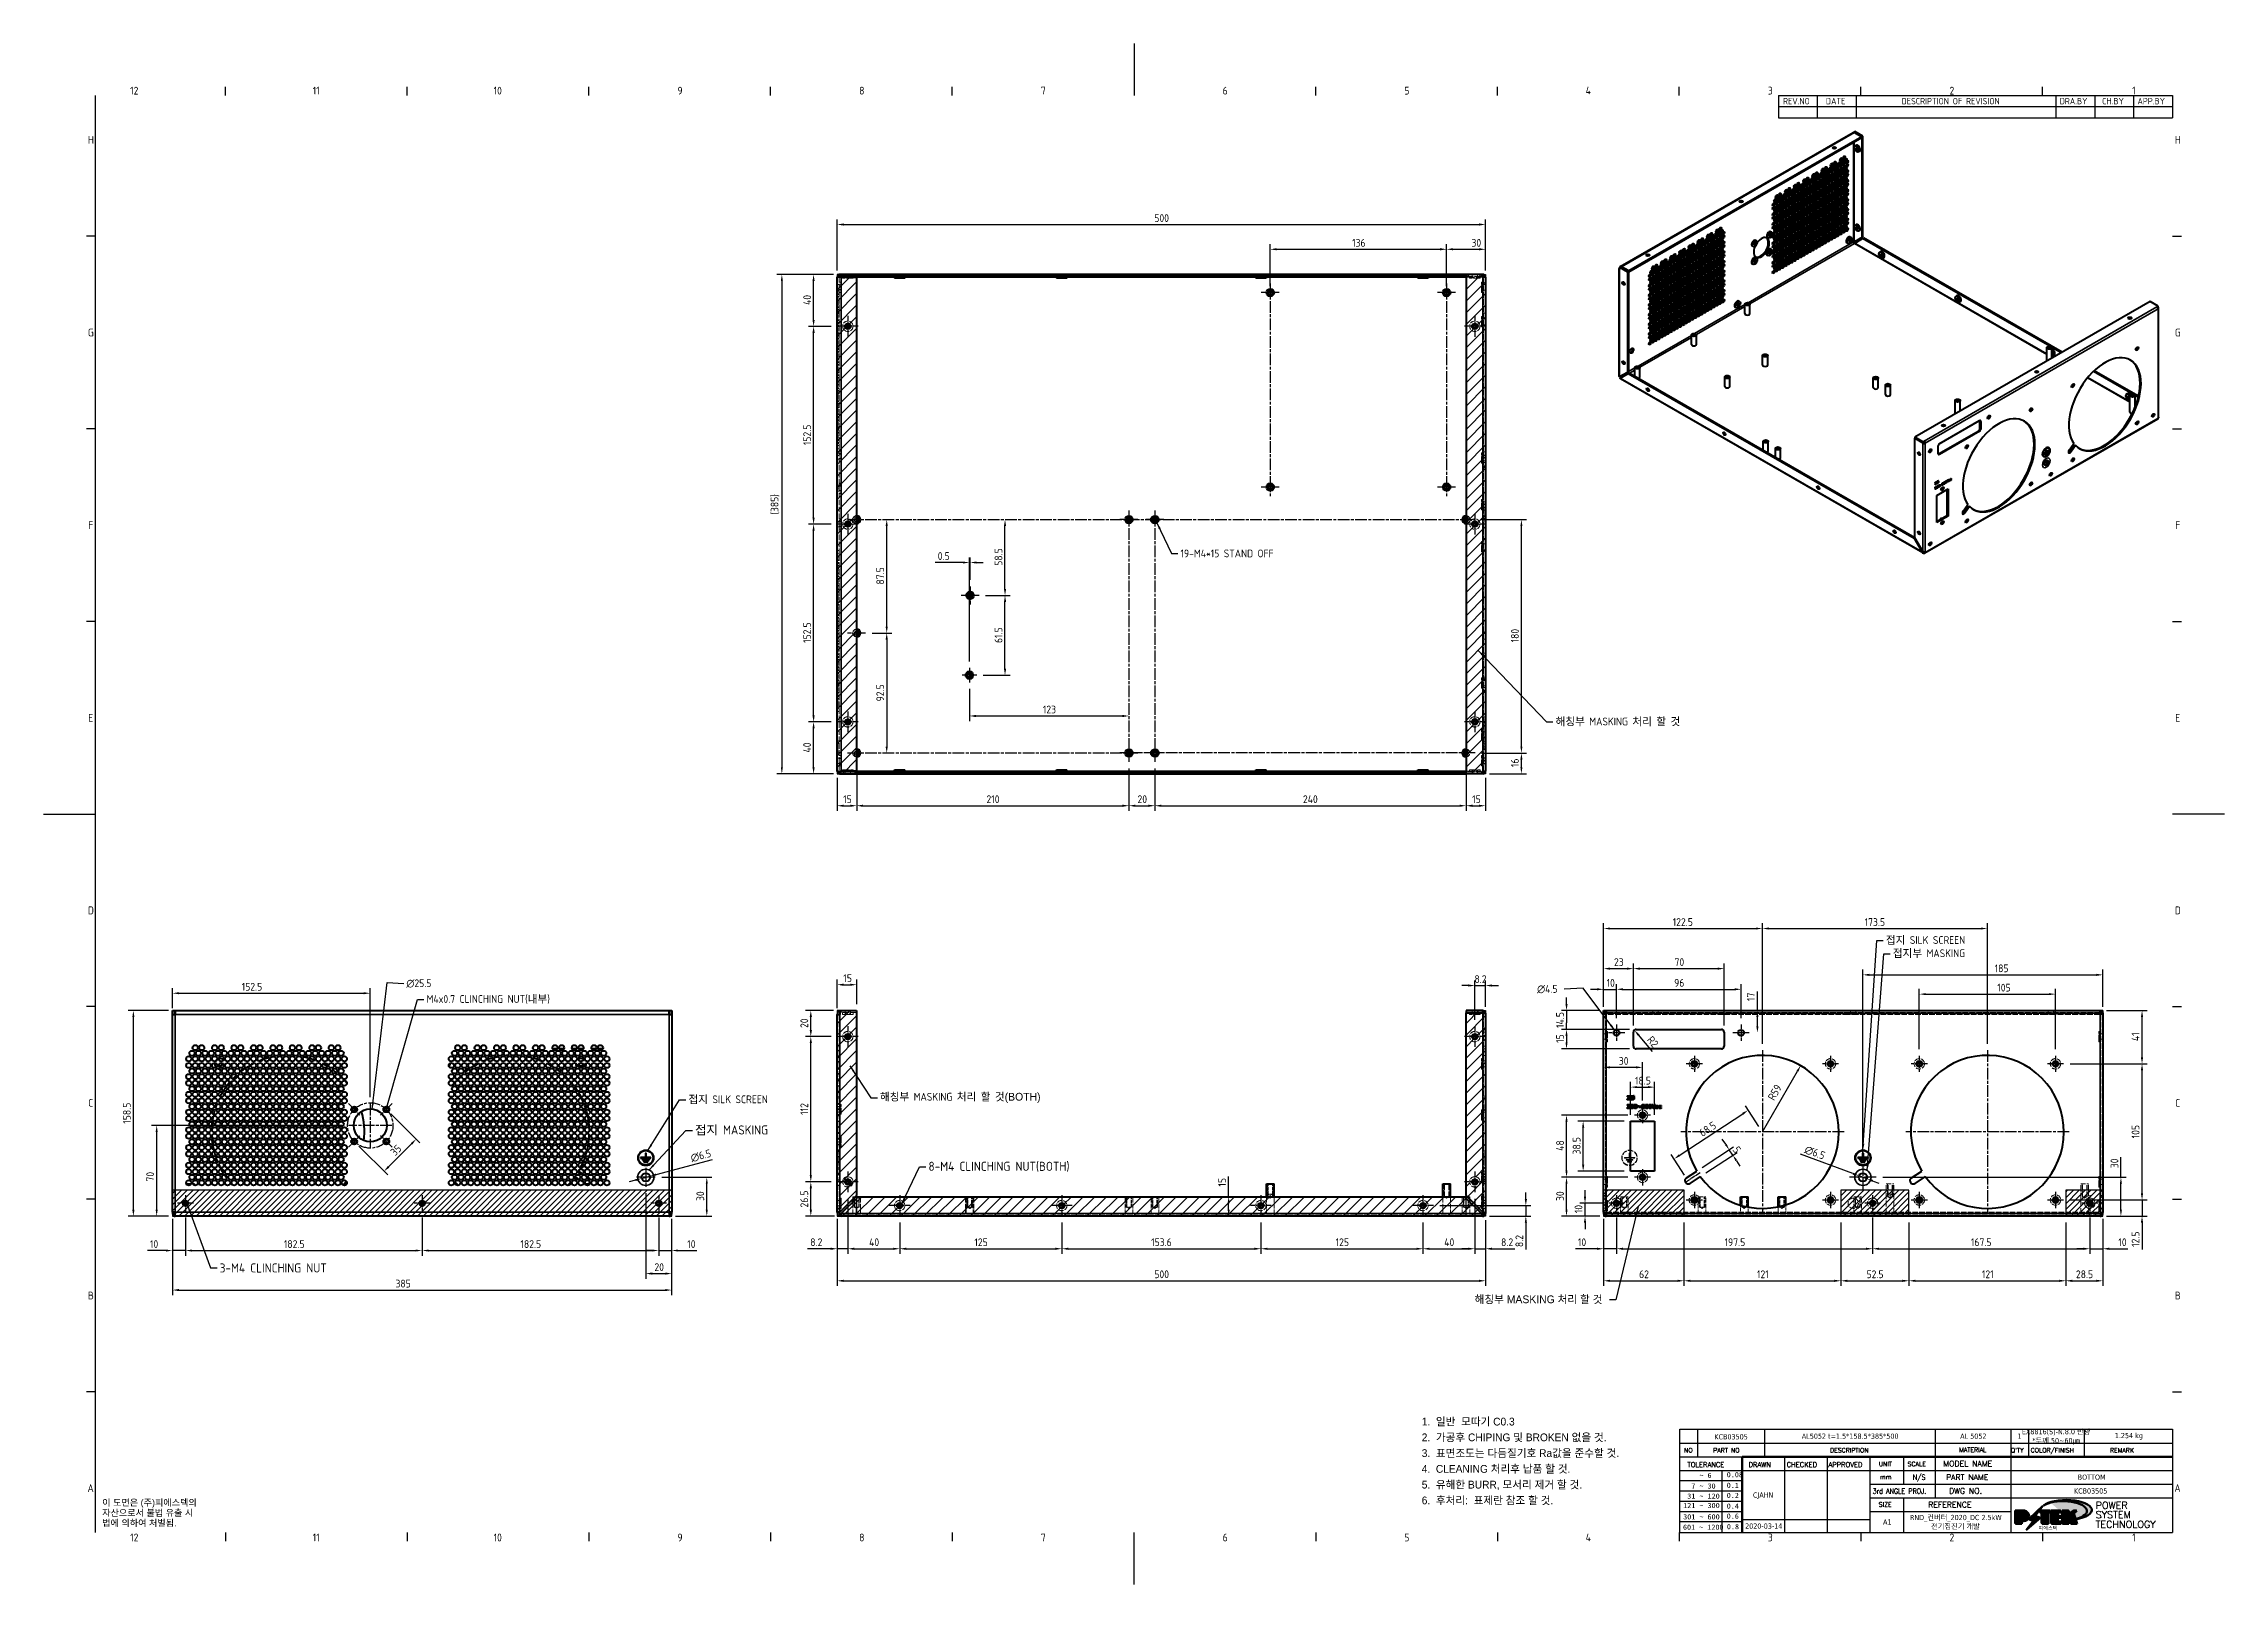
# Model space of a CAD drawing. Header units: millimetres. Extents: x 0 to 1682, y 0 to 1188.
import ezdxf
from ezdxf.enums import TextEntityAlignment as Align

# ---------------------------------------------------------------- set-up
doc = ezdxf.new("R2010")
doc.units = ezdxf.units.MM
doc.header["$LTSCALE"] = 2
doc.linetypes.add('CHAIN', pattern=[0.3543, 0.2362, -0.0295, 0.0591, -0.0295])
doc.linetypes.add('DASHED', pattern=[0.2067, 0.1654, -0.0413])
doc.layers.get('0').update_dxf_attribs({"color": 3, "lineweight": 25})
for name, color, linetype, lineweight in [('가려진 것(ISO)', 2, 'DASHED', 18), ('가려진 좁은 것(ISO)', 2, 'DASHED', 18), ('가시적인 것(ISO)', 3, 'Continuous', 40), ('가시적인 좁은 것(ISO)', 3, 'Continuous', 35), ('경계(ISO)', 7, 'Continuous', 25), ('기호(ISO)', 5, 'Continuous', 25), ('스케치 형상(ISO)', 3, 'Continuous', 25), ('제목(ISO)', 5, 'Continuous', 50), ('중심 표식(ISO)', 1, 'Continuous', 25), ('중심선(ISO)', 1, 'Continuous', 25), ('치수(ISO)', 2, 'Continuous', 25), ('해치(ISO)', 7, 'Continuous', 18)]:
    doc.layers.add(name, color=color, linetype=linetype, lineweight=lineweight)
doc.styles.add('HAN_291', font='')
doc.styles.add('HAN_370', font='', dxfattribs={"width": 2})
doc.styles.add('ISO Proportional', font='arial.ttf')
doc.styles.add('ISO ProportionalPSTEK', font='isocp.shx')
doc.styles.add('RC_284', font='ROMANC.shx')
doc.styles.add('RC_287', font='ROMANC.shx')
doc.styles.add('RC_292', font='ROMANC.shx')
doc.styles.add('ROMANT_294', font='romant.shx')
doc.styles.add('문자 텍스트_PSTEK_POSCO', font='isocp.shx')
doc.styles.add('치수 텍스트_PSTEK_POSCO', font='isocp.shx')
doc.styles.add('텍스트 스타일198', font='tahoma.ttf')
doc.styles.add('텍스트 스타일333', font='ROMANC.shx', dxfattribs={"width": 0.8})
doc.styles.get('HAN_291').set_extended_font_data('GulimChe')
doc.styles.get('HAN_370').set_extended_font_data('GulimChe')
doc.dimstyles.new('치수_PSTEK_POSCO', dxfattribs={"dimscale": 2, "dimtxt": 3, "dimasz": 2.5, "dimexe": 2, "dimexo": 2.5, "dimgap": 1, "dimtad": 1, "dimrnd": 1e-08, "dimdsep": 46, "dimtxsty": '치수 텍스트_PSTEK_POSCO', "dimcen": 0.09, "dimdle": 10, "dimclrd": 7, "dimclre": 7, "dimclrt": 2, "dimadec": 1, "dimazin": 2, "dimtfac": 1, "dimtmove": 0, "dimatfit": 3, "dimfxl": 0, "dimtolj": 1, "dimlwd": -1, "dimlwe": -1, "dimarcsym": 0})
doc.dimstyles.new('치수_PSTEK_POSCO$7', dxfattribs={"dimscale": 2, "dimtxt": 3, "dimasz": 2.5, "dimexe": 2, "dimexo": 2.5, "dimgap": 1, "dimtad": 1, "dimrnd": 1e-08, "dimdsep": 46, "dimtxsty": '치수 텍스트_PSTEK_POSCO', "dimcen": 0.09, "dimdle": 10, "dimclrd": 7, "dimclre": 7, "dimclrt": 2, "dimadec": 1, "dimazin": 2, "dimtfac": 1, "dimtmove": 0, "dimatfit": 3, "dimfxl": 0, "dimtolj": 1, "dimlwd": -1, "dimlwe": -1, "dimarcsym": 0})
pattern_1 = [(45, (0, 0), (-4.490128, 4.490128), [])]
pattern_2 = [(45, (0, 0), (-2.245064, 2.245064), [])]

msp = doc.modelspace()

# ---------------------------------------------------------------- texts
at = {"layer": '기호(ISO)', "color": 2, "attachment_point": 4, "style": '치수 텍스트_PSTEK_POSCO'}
for s, insert, char_height, width in [('{\\fISOCP|b0|i0;\\H6.0000;19-M4*15 STAND OFF}', (876.854, 794.918), 6, 84.02861), ('{\\fISOCP|b0|i0;\\H6.0000;해칭부 MASKING 처리 할 것}', (1166.155, 665.03), 6, 110.83195), ('{\\fSystem|b0|i0;\\H6.0000;접지\\fISOCP|b0|i0;\\H6.0000; SILK SCREEN}', (1420.922, 496.492), 6, 68.62189), ('{\\fISOCP|b0|i0;\\H6.0000;접지부 MASKING}', (1426.269, 486.289), 6, 65.78546), ('{\\fISOCP|b0|i0;\\H6.0000;접지 SILK SCREEN}', (497.372, 373.672), 6, 71.2062), ('{\\fSystem|b0|i0;\\H6.0000;해칭부\\fISOCP|b0|i0;\\H6.0000; MASKING \\fSystem|b0|i0;\\H6.0000;처리\\fISOCP|b0|i0;\\H6.0000; \\fSystem|b0|i0;\\H6.0000;할\\fISOCP|b0|i0;\\H6.0000; \\fSystem|b0|i0;\\H6.0000;것(BOTH)}', (645.077, 375.084), 6, 129.74797), ('{\\fISOCP|b0|i0;\\H7.0000;접지 MASKING}', (502.437, 349.995), 7, 65.94517), ('{\\fISOCP|b0|i0;\\H7.0000;8-M4 CLINCHING NUT(BOTH)}', (682.487, 322.002), 7, 126.03337), ('{\\fISOCP|b0|i0;\\H7.0000;3-M4 CLINCHING NUT}', (135.829, 243.961), 7, 94.91299), ('{\\fSystem|b0|i0;\\H6.0000;해칭부 MASKING 처리 할 것}', (1103.707, 219.457), 6, 101.96888)]:
    msp.add_mtext(s, dxfattribs=dict(at, insert=insert, char_height=char_height, width=width))
at = {"layer": '기호(ISO)', "color": 2, "attachment_point": 4}
for s, insert, char_height, width, line_spacing_factor, style in [('{\\fisocp|b0|i0;\\H6.0000;\\fAIGDT|b0|i0;\\H6.0000;n\\fisocp|b0|i0;\\H6.0000;25.5 }', (279.747, 463.307), 6, 25.65013, 0.525, '치수 텍스트_PSTEK_POSCO'), ('{M4x0.7 CLINCHING NUT(내부)}', (295.365, 451.031), 6, 112.99481, 0.525, '치수 텍스트_PSTEK_POSCO'), ('{\\fisocp|b0|i0;\\H6.0000;\\fAIGDT|b0|i0;\\H6.0000;n\\fisocp|b0|i0;\\H6.0000;4.5}', (1151.917, 458.907), 6, 18.91118, 0.525, '치수 텍스트_PSTEK_POSCO'), ('{\\fArial|b0|i0;\\H5.0000;이 도면은 (주)피에스텍의\\P자산으로서 불법 유출 시 \\P법에 의하여 처벌됨.}', (45.181, 54.925), 5, 78.61221, 0.944221, '문자 텍스트_PSTEK_POSCO')]:
    msp.add_mtext(s, dxfattribs=dict(at, insert=insert, char_height=char_height, width=width, line_spacing_factor=line_spacing_factor, style=style))

# ---------------------------------------------------------------- blocks, each defined once
blk = doc.blocks.new('경계 Default Border')
at = {"layer": '경계(ISO)'}
for p, q in [((70.08, 574), (70.08, 577.4)), ((140.17, 574), (140.17, 577.4)), ((210.25, 574), (210.25, 577.4)), ((280.33, 574), (280.33, 577.4)), ((350.42, 574), (350.42, 577.4)), ((490.58, 574), (490.58, 577.4)), ((560.67, 574), (560.67, 577.4)), ((630.75, 574), (630.75, 577.4)), ((700.83, 574), (700.83, 577.4)), ((770.92, 574), (770.92, 577.4)), ((20, 519.75), (16.6, 519.75)), ((821, 519.75), (824.4, 519.75)), ((20, 445.5), (16.6, 445.5)), ((821, 445.5), (824.4, 445.5)), ((20, 371.25), (16.6, 371.25)), ((821, 371.25), (824.4, 371.25)), ((20, 222.75), (16.6, 222.75)), ((821, 222.75), (824.4, 222.75)), ((20, 148.5), (16.6, 148.5)), ((821, 148.5), (824.4, 148.5)), ((20, 74.25), (16.6, 74.25)), ((821, 74.25), (824.4, 74.25)), ((70.08, 20), (70.08, 16.6)), ((140.17, 20), (140.17, 16.6)), ((210.25, 20), (210.25, 16.6)), ((280.33, 20), (280.33, 16.6)), ((350.42, 20), (350.42, 16.6)), ((490.58, 20), (490.58, 16.6)), ((560.67, 20), (560.67, 16.6)), ((630.75, 20), (630.75, 16.6)), ((700.83, 20), (700.83, 16.6)), ((770.92, 20), (770.92, 16.6))]:
    blk.add_line(p, q, dxfattribs=at)
at = {"layer": '경계(ISO)', "flags": 128}
for points in [[(420.5, 594), (420.5, 574)], [(20, 20), (20, 574)], [(0, 297), (20, 297)], [(841, 297), (821, 297)], [(420.5, 0), (420.5, 20)]]:
    blk.add_lwpolyline(points, dxfattribs=at)
at = {"layer": '경계(ISO)', "color": 2, "char_height": 3, "attachment_point": 7, "style": '문자 텍스트_PSTEK_POSCO'}
for s, insert in [('12', (33.36, 574.37)), ('11', (103.78, 574.4)), ('10', (173.53, 574.37)), ('9', (244.44, 574.37)), ('8', (314.52, 574.37)), ('7', (384.6, 574.39)), ('6', (454.69, 574.37)), ('5', (524.77, 574.37)), ('4', (594.68, 574.4)), ('3', (664.96, 574.37)), ('2', (735, 574.37)), ('1', (805.44, 574.4)), ('H', (17.08, 555.37)), ('H', (821.88, 555.37)), ('G', (17.08, 481.1)), ('G', (821.88, 481.1)), ('F', (17.24, 406.87)), ('F', (822.04, 406.87)), ('E', (17.24, 332.6)), ('E', (822.04, 332.6)), ('D', (17.08, 258.35)), ('D', (821.88, 258.35)), ('C', (17.24, 184.1)), ('C', (822.04, 184.1)), ('B', (17.08, 109.85)), ('B', (821.88, 109.85)), ('A', (16.91, 35.62)), ('A', (821.71, 35.62)), ('12', (33.36, 16.57)), ('11', (103.78, 16.6)), ('10', (173.53, 16.57)), ('9', (244.44, 16.57)), ('8', (314.52, 16.57)), ('7', (384.6, 16.59)), ('6', (454.69, 16.57)), ('5', (524.77, 16.57)), ('4', (594.68, 16.6)), ('3', (664.96, 16.57)), ('2', (735, 16.57)), ('1', (805.44, 16.6))]:
    blk.add_mtext(s, dxfattribs=dict(at, insert=insert))
blk = doc.blocks.new('제목 블록 PSTEK')
h = blk.add_hatch(color=1)
edge = h.paths.add_edge_path(flags=0)
edge.add_line((314.22, 19.61), (314.22, 17))
edge.add_line((314.22, 17), (314.35, 17))
edge.add_arc((314.35, 17.65), 0.651, 270, 360)
edge.add_line((315, 17.65), (315, 18.96))
edge.add_arc((314.35, 18.96), 0.651, 0, 90)
edge.add_line((314.35, 19.61), (314.22, 19.61))
edge = h.paths.add_edge_path()
edge.add_arc((314.98, 18.29), 1.97, 270, 450)
edge.add_line((314.98, 20.26), (311.77, 20.26))
edge.add_line((311.77, 20.26), (311.77, 15.34))
edge.add_line((311.77, 15.34), (314.22, 15.34))
edge.add_line((314.22, 15.34), (314.22, 16.32))
edge.add_line((314.22, 16.32), (314.98, 16.32))
h = blk.add_hatch(color=252)
edge = h.paths.add_edge_path()
edge.add_arc((314.98, 18.29), 1.97, 270, 406.82787)
edge.add_arc((315.16, 18.14), 1.97, -90, 53.56098, ccw=False)
edge.add_line((315.16, 16.17), (314.4, 16.17))
edge.add_line((314.4, 16.17), (314.4, 15.19))
edge.add_line((314.4, 15.19), (311.94, 15.19))
edge.add_line((311.94, 15.19), (311.94, 15.34))
edge.add_line((311.94, 15.34), (314.22, 15.34))
edge.add_line((314.22, 15.34), (314.22, 16.32))
edge.add_line((314.22, 16.32), (314.98, 16.32))
h = blk.add_hatch(color=252)
edge = h.paths.add_edge_path()
edge.add_line((314.4, 19.46), (314.53, 19.46))
edge.add_arc((314.53, 18.81), 0.651, 60.41893, 90, ccw=False)
edge.add_arc((314.35, 18.96), 0.651, 39.96992, 90)
edge.add_line((314.35, 19.61), (314.22, 19.61))
edge.add_line((314.22, 19.61), (314.22, 17))
edge.add_line((314.22, 17), (314.35, 17))
edge.add_arc((314.35, 17.65), 0.651, 270, 274.69308)
edge.add_line((314.4, 17), (314.4, 19.46))
for color, points in [(252, [(317.22, 17.06), (322.03, 21.63), (322.28, 21.94), (317.05, 16.98), (318.75, 16.19), (316, 12.72), (316.34, 13), (318.92, 16.27)]), (5, [(321.62, 17.42), (319.53, 18.25), (322.45, 22.02), (317.22, 17.06), (318.92, 16.27), (316.17, 12.8)]), (1, [(324.48, 19.61), (325.24, 19.61), (325.24, 20.26), (321.23, 20.26), (321.23, 19.61), (321.98, 19.61), (321.98, 15.34), (324.48, 15.34)]), (252, [(321.98, 19.61), (321.4, 19.61), (321.4, 19.46), (321.98, 19.46)]), (252, [(324.66, 19.46), (325.42, 19.46), (325.42, 20.11), (325.24, 20.11), (325.24, 19.61), (324.48, 19.61), (324.48, 15.34), (322.16, 15.34), (322.16, 15.19), (324.66, 15.19)]), (1, [(329.23, 20.26), (325.66, 20.26), (325.66, 15.34), (329.36, 15.34), (329.36, 15.99), (328.11, 15.99), (328.11, 17.56), (329.23, 17.56), (329.23, 18.26), (328.11, 18.26), (328.11, 19.61), (329.23, 19.61)]), (252, [(328.29, 19.46), (329.41, 19.46), (329.41, 20.11), (329.23, 20.11), (329.23, 19.61), (328.11, 19.61), (328.11, 18.26), (328.29, 18.26)]), (252, [(328.29, 17.42), (329.41, 17.42), (329.41, 18.11), (329.23, 18.11), (329.23, 17.56), (328.11, 17.56), (328.11, 15.99), (328.29, 15.99)]), (1, [(332.33, 20.26), (329.86, 20.26), (329.86, 15.34), (332.33, 15.34), (332.33, 17.43), (333.07, 15.34), (335.49, 15.34), (334.25, 19.31), (335.44, 20.26), (334.31, 20.26), (332.33, 19)]), (252, [(332.51, 16.93), (332.33, 17.43), (332.33, 15.34), (330.04, 15.34), (330.04, 15.19), (332.51, 15.19)]), (252, [(332.51, 20.11), (332.33, 20.11), (332.33, 19), (332.51, 19.11)]), (252, [(335.62, 20.11), (335.25, 20.11), (334.25, 19.31), (335.49, 15.34), (333.2, 15.34), (333.25, 15.19), (335.66, 15.19), (334.43, 19.16)]), (252, [(329.54, 15.85), (329.36, 15.85), (329.36, 15.34), (325.83, 15.34), (325.83, 15.19), (329.54, 15.19)])]:
    blk.add_hatch(color=color).paths.add_polyline_path(points)
at = {"layer": '해치(ISO)'}
h = blk.add_hatch(color=140, dxfattribs=at)
edge = h.paths.add_edge_path()
edge.add_ellipse((330.37, 20.16), major_axis=(9.1, 0), ratio=0.40699, start_angle=301.30985, end_angle=507.74369)
edge.add_ellipse((331.53, 20.46), major_axis=(-9.82, 0), ratio=0.39426, start_angle=111.51207, end_angle=334.47025, ccw=False)
edge.add_line((335.14, 16.86), (335.1, 16.99))
at = {"color": 180}
for p, q in [((182.48, 11.79), (182.48, 51.57)), ((182.48, 51.57), (372.48, 51.57)), ((189.27, 51.57), (189.27, 41.01)), ((215.22, 41.01), (215.22, 51.57)), ((280.88, 51.57), (280.88, 41.01)), ((310.09, 51.57), (310.09, 41.01)), ((316.9, 51.57), (316.9, 41.01)), ((338.46, 51.57), (338.46, 41.01)), ((372.48, 51.57), (372.48, 11.79)), ((182.48, 46.29), (372.48, 46.29)), ((182.48, 41.01), (206.45, 41.01)), ((182.48, 35.73), (206.45, 35.73)), ((198.86, 12.03), (198.86, 35.73)), ((206.45, 35.73), (372.48, 35.73)), ((222.94, 11.79), (222.94, 41.01)), ((239.43, 11.79), (239.43, 41.01)), ((255.92, 11.79), (255.92, 41.01)), ((268.69, 41.01), (268.69, 30.45)), ((280.88, 41.01), (280.88, 25.17)), ((310.09, 41.01), (310.09, 11.79)), ((182.48, 31.78), (206.45, 31.78)), ((182.48, 27.83), (206.45, 27.83)), ((255.92, 30.45), (372.48, 30.45)), ((182.48, 23.88), (206.45, 23.88)), ((182.48, 19.93), (206.45, 19.93)), ((255.92, 25.17), (372.48, 25.17)), ((255.92, 19.89), (310.09, 19.89)), ((268.69, 25.17), (268.69, 11.79)), ((182.48, 15.98), (206.45, 15.98)), ((182.48, 11.79), (372.48, 11.79)), ((206.45, 16.74), (255.92, 16.74))]:
    blk.add_line(p, q, dxfattribs=at)
at = {"color": 7, "lineweight": 50}
for p, q in [((206.45, 11.79), (206.45, 41.01)), ((206.45, 41.01), (372.48, 41.01))]:
    blk.add_line(p, q, dxfattribs=at)
at = {"color": 7}
for p, q in [((314.98, 20.26), (311.77, 20.26)), ((311.77, 20.26), (311.77, 15.34)), ((314.98, 20.26), (311.77, 20.26)), ((311.77, 20.26), (311.77, 15.34)), ((314.22, 17), (314.22, 19.61)), ((314.22, 19.61), (314.35, 19.61)), ((314.35, 19.61), (314.22, 19.61)), ((314.22, 19.61), (314.22, 17)), ((314.22, 17), (314.22, 19.61)), ((314.22, 19.61), (314.35, 19.61)), ((314.35, 17), (314.22, 17)), ((314.22, 17), (314.35, 17)), ((314.35, 17), (314.22, 17)), ((314.4, 19.46), (314.53, 19.46)), ((314.4, 17), (314.4, 19.46)), ((315, 18.96), (315, 17.65)), ((315, 18.96), (315, 17.65)), ((316.17, 12.8), (321.62, 17.42)), ((322.28, 21.94), (317.05, 16.98)), ((317.05, 16.98), (318.75, 16.19)), ((322.45, 22.02), (317.22, 17.06)), ((317.22, 17.06), (322.03, 21.63)), ((318.92, 16.27), (317.22, 17.06)), ((317.22, 17.06), (318.92, 16.27)), ((319.53, 18.25), (322.45, 22.02)), ((321.62, 17.42), (319.53, 18.25)), ((325.24, 20.26), (321.23, 20.26)), ((321.23, 20.26), (321.23, 19.61)), ((325.24, 20.26), (321.23, 20.26)), ((321.23, 20.26), (321.23, 19.61)), ((321.23, 19.61), (321.98, 19.61)), ((321.23, 19.61), (321.98, 19.61)), ((321.4, 19.61), (321.4, 19.46)), ((321.98, 19.61), (321.4, 19.61)), ((321.4, 19.46), (321.98, 19.46)), ((321.98, 19.61), (321.98, 15.34)), ((321.98, 19.46), (321.98, 19.61)), ((321.98, 19.61), (321.98, 15.34)), ((322.03, 21.63), (322.28, 21.94)), ((324.48, 19.61), (325.24, 19.61)), ((324.48, 15.34), (324.48, 19.61)), ((325.24, 19.61), (324.48, 19.61)), ((324.48, 19.61), (324.48, 15.34)), ((324.48, 19.61), (325.24, 19.61)), ((324.48, 15.34), (324.48, 19.61)), ((324.66, 19.46), (325.42, 19.46)), ((324.66, 15.19), (324.66, 19.46)), ((325.24, 19.61), (325.24, 20.26)), ((325.24, 19.61), (325.24, 20.26)), ((325.42, 20.11), (325.24, 20.11)), ((325.24, 20.11), (325.24, 19.61)), ((325.42, 19.46), (325.42, 20.11)), ((329.23, 20.26), (325.66, 20.26)), ((325.66, 20.26), (325.66, 15.34)), ((325.66, 20.26), (325.66, 15.34)), ((329.23, 20.26), (325.66, 20.26)), ((328.11, 18.26), (328.11, 19.61)), ((328.11, 19.61), (329.23, 19.61)), ((329.23, 19.61), (328.11, 19.61)), ((328.11, 19.61), (328.11, 18.26)), ((328.11, 18.26), (328.11, 19.61)), ((328.11, 19.61), (329.23, 19.61)), ((329.23, 18.26), (328.11, 18.26)), ((328.11, 18.26), (328.29, 18.26)), ((329.23, 18.26), (328.11, 18.26)), ((328.11, 17.56), (329.23, 17.56)), ((328.11, 15.99), (328.11, 17.56)), ((329.23, 17.56), (328.11, 17.56)), ((328.11, 17.56), (328.11, 15.99)), ((328.11, 17.56), (329.23, 17.56)), ((328.11, 15.99), (328.11, 17.56)), ((328.29, 18.26), (328.29, 19.46)), ((328.29, 19.46), (329.41, 19.46)), ((328.29, 15.99), (328.29, 17.42)), ((328.29, 17.42), (329.41, 17.42)), ((329.23, 19.61), (329.23, 20.26)), ((329.23, 19.61), (329.23, 20.26)), ((329.41, 20.11), (329.23, 20.11)), ((329.23, 20.11), (329.23, 19.61)), ((329.23, 17.56), (329.23, 18.26)), ((329.23, 17.56), (329.23, 18.26)), ((329.41, 18.11), (329.23, 18.11)), ((329.23, 18.11), (329.23, 17.56)), ((329.41, 19.46), (329.41, 20.11)), ((329.41, 17.42), (329.41, 18.11)), ((332.33, 20.26), (329.86, 20.26)), ((329.86, 20.26), (329.86, 15.34)), ((329.86, 20.26), (329.86, 15.34)), ((332.33, 20.26), (329.86, 20.26)), ((334.31, 20.26), (332.33, 19)), ((332.33, 19), (332.33, 20.26)), ((334.31, 20.26), (332.33, 19)), ((332.33, 19), (332.33, 20.26)), ((332.51, 20.11), (332.33, 20.11)), ((332.33, 20.11), (332.33, 19)), ((332.33, 19), (332.51, 19.11)), ((332.33, 17.43), (333.07, 15.34)), ((332.33, 15.34), (332.33, 17.43)), ((332.51, 16.93), (332.33, 17.43)), ((332.33, 17.43), (332.33, 15.34)), ((332.33, 17.43), (333.07, 15.34)), ((332.33, 15.34), (332.33, 17.43)), ((332.51, 19.11), (332.51, 20.11)), ((332.51, 15.19), (332.51, 16.93)), ((334.25, 19.31), (335.44, 20.26)), ((334.25, 19.31), (335.44, 20.26)), ((335.25, 20.11), (334.25, 19.31)), ((335.49, 15.34), (334.25, 19.31)), ((334.25, 19.31), (335.49, 15.34)), ((335.49, 15.34), (334.25, 19.31)), ((335.44, 20.26), (334.31, 20.26)), ((335.44, 20.26), (334.31, 20.26)), ((334.43, 19.16), (335.62, 20.11)), ((335.66, 15.19), (334.43, 19.16)), ((335.62, 20.11), (335.25, 20.11)), ((345.04, 17.5), (344.99, 17.69)), ((311.77, 15.34), (314.22, 15.34)), ((311.77, 15.34), (314.22, 15.34)), ((314.22, 15.34), (311.94, 15.34)), ((311.94, 15.34), (311.94, 15.19)), ((311.94, 15.19), (314.4, 15.19)), ((314.22, 16.32), (314.98, 16.32)), ((314.22, 15.34), (314.22, 16.32)), ((314.98, 16.32), (314.22, 16.32)), ((314.22, 16.32), (314.22, 15.34)), ((314.22, 16.32), (314.98, 16.32)), ((314.22, 15.34), (314.22, 16.32)), ((314.4, 16.17), (315.16, 16.17)), ((314.4, 15.19), (314.4, 16.17)), ((318.75, 16.19), (316, 12.72)), ((316, 12.72), (316.34, 13)), ((318.92, 16.27), (316.17, 12.8)), ((316.34, 13), (318.92, 16.27)), ((321.98, 15.34), (324.48, 15.34)), ((321.98, 15.34), (324.48, 15.34)), ((324.48, 15.34), (322.16, 15.34)), ((322.16, 15.34), (322.16, 15.19)), ((322.16, 15.19), (324.66, 15.19)), ((325.66, 15.34), (329.36, 15.34)), ((325.66, 15.34), (329.36, 15.34)), ((329.36, 15.34), (325.83, 15.34)), ((325.83, 15.34), (325.83, 15.19)), ((325.83, 15.19), (329.54, 15.19)), ((329.36, 15.99), (328.11, 15.99)), ((328.11, 15.99), (328.29, 15.99)), ((329.36, 15.99), (328.11, 15.99)), ((329.36, 15.34), (329.36, 15.99)), ((329.36, 15.34), (329.36, 15.99)), ((329.54, 15.85), (329.36, 15.85)), ((329.36, 15.85), (329.36, 15.34)), ((329.54, 15.19), (329.54, 15.85)), ((329.86, 15.34), (332.33, 15.34)), ((329.86, 15.34), (332.33, 15.34)), ((332.33, 15.34), (330.04, 15.34)), ((330.04, 15.34), (330.04, 15.19)), ((330.04, 15.19), (332.51, 15.19)), ((333.07, 15.34), (335.49, 15.34)), ((333.07, 15.34), (335.49, 15.34)), ((335.49, 15.34), (333.2, 15.34)), ((333.2, 15.34), (333.25, 15.19)), ((333.25, 15.19), (335.66, 15.19))]:
    blk.add_line(p, q, dxfattribs=at)
at = {"color": 1}
for p, q in [((314.98, 20.26), (311.77, 20.26)), ((311.77, 20.26), (311.77, 15.34)), ((314.22, 17), (314.22, 19.61)), ((314.22, 19.61), (314.35, 19.61)), ((314.35, 17), (314.22, 17)), ((315, 18.96), (315, 17.65)), ((325.24, 20.26), (321.23, 20.26)), ((321.23, 20.26), (321.23, 19.61)), ((321.23, 19.61), (321.98, 19.61)), ((321.98, 19.61), (321.98, 15.34)), ((324.48, 19.61), (325.24, 19.61)), ((324.48, 15.34), (324.48, 19.61)), ((325.24, 19.61), (325.24, 20.26)), ((329.23, 20.26), (325.66, 20.26)), ((325.66, 20.26), (325.66, 15.34)), ((328.11, 18.26), (328.11, 19.61)), ((328.11, 19.61), (329.23, 19.61)), ((329.23, 18.26), (328.11, 18.26)), ((328.11, 17.56), (329.23, 17.56)), ((328.11, 15.99), (328.11, 17.56)), ((329.23, 19.61), (329.23, 20.26)), ((329.23, 17.56), (329.23, 18.26)), ((332.33, 20.26), (329.86, 20.26)), ((329.86, 20.26), (329.86, 15.34)), ((334.31, 20.26), (332.33, 19)), ((332.33, 19), (332.33, 20.26)), ((332.33, 17.43), (333.07, 15.34)), ((332.33, 15.34), (332.33, 17.43)), ((334.25, 19.31), (335.44, 20.26)), ((335.49, 15.34), (334.25, 19.31)), ((335.44, 20.26), (334.31, 20.26)), ((311.77, 15.34), (314.22, 15.34)), ((314.22, 16.32), (314.98, 16.32)), ((314.22, 15.34), (314.22, 16.32)), ((321.98, 15.34), (324.48, 15.34)), ((325.66, 15.34), (329.36, 15.34)), ((329.36, 15.99), (328.11, 15.99)), ((329.36, 15.34), (329.36, 15.99)), ((329.86, 15.34), (332.33, 15.34)), ((333.07, 15.34), (335.49, 15.34))]:
    blk.add_line(p, q, dxfattribs=at)
at = {"color": 5}
for p, q in [((316.17, 12.8), (321.62, 17.42)), ((322.45, 22.02), (317.22, 17.06)), ((317.22, 17.06), (318.92, 16.27)), ((319.53, 18.25), (322.45, 22.02)), ((321.62, 17.42), (319.53, 18.25)), ((318.92, 16.27), (316.17, 12.8))]:
    blk.add_line(p, q, dxfattribs=at)
at = {"color": 7}
for centre, radius, start, end in [((314.35, 18.96), 0.651, 0, 90), ((314.35, 18.96), 0.651, 39.96992, 90), ((314.35, 18.96), 0.651, 0, 90), ((314.35, 17.65), 0.651, 270, 0), ((314.35, 17.65), 0.651, 270, 0), ((314.35, 17.65), 0.651, 270, 274.69308), ((314.53, 18.81), 0.651, 60.41893, 90), ((314.98, 18.29), 1.97, 270, 90), ((314.98, 18.29), 1.97, 270, 90), ((314.98, 18.29), 1.97, 270, 46.82787), ((315.16, 18.14), 1.97, 270, 53.56098)]:
    blk.add_arc(centre, radius, start, end, dxfattribs=at)
at = {"color": 1}
for centre, radius, start, end in [((314.35, 18.96), 0.651, 0, 90), ((314.35, 17.65), 0.651, 270, 0), ((314.98, 18.29), 1.97, 270, 90)]:
    blk.add_arc(centre, radius, start, end, dxfattribs=at)
at = {"layer": '제목(ISO)', "lineweight": 18}
blk.add_line((182.48, 35.73), (182.48, 11.79), dxfattribs=at)
at = {"layer": '제목(ISO)'}
for p, q in [((314.98, 20.26), (311.77, 20.26)), ((311.77, 20.26), (311.77, 15.34)), ((314.22, 17), (314.22, 19.61)), ((314.22, 19.61), (314.35, 19.61)), ((314.35, 19.61), (314.22, 19.61)), ((314.22, 19.61), (314.22, 17)), ((314.35, 17), (314.22, 17)), ((314.22, 17), (314.35, 17)), ((314.4, 19.46), (314.53, 19.46)), ((314.4, 17), (314.4, 19.46)), ((315, 18.96), (315, 17.65)), ((316.17, 12.8), (321.62, 17.42)), ((322.28, 21.94), (317.05, 16.98)), ((317.05, 16.98), (318.75, 16.19)), ((322.45, 22.02), (317.22, 17.06)), ((317.22, 17.06), (322.03, 21.63)), ((317.22, 17.06), (318.92, 16.27)), ((318.92, 16.27), (317.22, 17.06)), ((319.53, 18.25), (322.45, 22.02)), ((321.62, 17.42), (319.53, 18.25)), ((325.24, 20.26), (321.23, 20.26)), ((321.23, 20.26), (321.23, 19.61)), ((321.23, 19.61), (321.98, 19.61)), ((321.98, 19.61), (321.4, 19.61)), ((321.4, 19.61), (321.4, 19.46)), ((321.4, 19.46), (321.98, 19.46)), ((321.98, 19.61), (321.98, 15.34)), ((321.98, 19.46), (321.98, 19.61)), ((322.03, 21.63), (322.28, 21.94)), ((324.48, 19.61), (325.24, 19.61)), ((324.48, 15.34), (324.48, 19.61)), ((325.24, 19.61), (324.48, 19.61)), ((324.48, 19.61), (324.48, 15.34)), ((324.66, 19.46), (325.42, 19.46)), ((324.66, 15.19), (324.66, 19.46)), ((325.24, 19.61), (325.24, 20.26)), ((325.42, 20.11), (325.24, 20.11)), ((325.24, 20.11), (325.24, 19.61)), ((325.42, 19.46), (325.42, 20.11)), ((329.23, 20.26), (325.66, 20.26)), ((325.66, 20.26), (325.66, 15.34)), ((328.11, 18.26), (328.11, 19.61)), ((328.11, 19.61), (329.23, 19.61)), ((329.23, 19.61), (328.11, 19.61)), ((328.11, 19.61), (328.11, 18.26)), ((329.23, 18.26), (328.11, 18.26)), ((328.11, 18.26), (328.29, 18.26)), ((328.11, 15.99), (328.11, 17.56)), ((328.11, 17.56), (329.23, 17.56)), ((329.23, 17.56), (328.11, 17.56)), ((328.11, 17.56), (328.11, 15.99)), ((328.29, 19.46), (329.41, 19.46)), ((328.29, 18.26), (328.29, 19.46)), ((328.29, 17.42), (329.41, 17.42)), ((328.29, 15.99), (328.29, 17.42)), ((329.23, 19.61), (329.23, 20.26)), ((329.41, 20.11), (329.23, 20.11)), ((329.23, 20.11), (329.23, 19.61)), ((329.23, 17.56), (329.23, 18.26)), ((329.41, 18.11), (329.23, 18.11)), ((329.23, 18.11), (329.23, 17.56)), ((329.41, 19.46), (329.41, 20.11)), ((329.41, 17.42), (329.41, 18.11)), ((332.33, 20.26), (329.86, 20.26)), ((329.86, 20.26), (329.86, 15.34)), ((334.31, 20.26), (332.33, 19)), ((332.33, 19), (332.33, 20.26)), ((332.51, 20.11), (332.33, 20.11)), ((332.33, 20.11), (332.33, 19)), ((332.33, 19), (332.51, 19.11)), ((332.33, 15.34), (332.33, 17.43)), ((332.33, 17.43), (333.07, 15.34)), ((332.51, 16.93), (332.33, 17.43)), ((332.33, 17.43), (332.33, 15.34)), ((332.51, 19.11), (332.51, 20.11)), ((332.51, 15.19), (332.51, 16.93)), ((334.25, 19.31), (335.44, 20.26)), ((335.25, 20.11), (334.25, 19.31)), ((335.49, 15.34), (334.25, 19.31)), ((334.25, 19.31), (335.49, 15.34)), ((335.44, 20.26), (334.31, 20.26)), ((334.43, 19.16), (335.62, 20.11)), ((335.66, 15.19), (334.43, 19.16)), ((335.62, 20.11), (335.25, 20.11)), ((311.77, 15.34), (314.22, 15.34)), ((314.22, 15.34), (311.94, 15.34)), ((311.94, 15.34), (311.94, 15.19)), ((311.94, 15.19), (314.4, 15.19)), ((314.22, 15.34), (314.22, 16.32)), ((314.22, 16.32), (314.98, 16.32)), ((314.98, 16.32), (314.22, 16.32)), ((314.22, 16.32), (314.22, 15.34)), ((314.4, 15.19), (314.4, 16.17)), ((314.4, 16.17), (315.16, 16.17)), ((318.75, 16.19), (316, 12.72)), ((316, 12.72), (316.34, 13)), ((318.92, 16.27), (316.17, 12.8)), ((316.34, 13), (318.92, 16.27)), ((321.98, 15.34), (324.48, 15.34)), ((324.48, 15.34), (322.16, 15.34)), ((322.16, 15.34), (322.16, 15.19)), ((322.16, 15.19), (324.66, 15.19)), ((325.66, 15.34), (329.36, 15.34)), ((329.36, 15.34), (325.83, 15.34)), ((325.83, 15.34), (325.83, 15.19)), ((325.83, 15.19), (329.54, 15.19)), ((329.36, 15.99), (328.11, 15.99)), ((328.11, 15.99), (328.29, 15.99)), ((329.36, 15.34), (329.36, 15.99)), ((329.54, 15.85), (329.36, 15.85)), ((329.36, 15.85), (329.36, 15.34)), ((329.54, 15.19), (329.54, 15.85)), ((329.86, 15.34), (332.33, 15.34)), ((332.33, 15.34), (330.04, 15.34)), ((330.04, 15.34), (330.04, 15.19)), ((330.04, 15.19), (332.51, 15.19)), ((333.07, 15.34), (335.49, 15.34)), ((335.49, 15.34), (333.2, 15.34)), ((333.2, 15.34), (333.25, 15.19)), ((333.25, 15.19), (335.66, 15.19))]:
    blk.add_line(p, q, dxfattribs=at)
at = {"layer": '제목(ISO)', "color": 4}
blk.add_line((335.14, 16.86), (335.1, 16.99), dxfattribs=at)
at = {"layer": '제목(ISO)'}
for centre, radius, start, end in [((314.35, 18.96), 0.651, 0, 90), ((314.35, 18.96), 0.651, 39.96992, 90), ((314.35, 17.65), 0.651, 270, 0), ((314.35, 17.65), 0.651, 270, 274.69308), ((314.53, 18.81), 0.651, 60.41893, 90), ((314.98, 18.29), 1.97, 46.82787, 90), ((314.98, 18.29), 1.97, 270, 46.82787), ((314.98, 18.29), 1.97, 270, 46.82787), ((315.16, 18.14), 1.97, 270, 53.56098)]:
    blk.add_arc(centre, radius, start, end, dxfattribs=at)
at = {"layer": '제목(ISO)', "color": 4}
for centre, major_axis, ratio, start_param, end_param in [((331.53, 20.46), (9.82, 0), 0.39426, 5.087845, 8.9792), ((330.37, 20.16), (9.1, 0), 0.40699, 5.258849, 8.861799)]:
    blk.add_ellipse(centre, major_axis=major_axis, ratio=ratio, start_param=start_param, end_param=end_param, dxfattribs=at)
at = {"color": 2}
for s, height, style, p in [('NO', 1.742, 'RC_284', (184.14, 42.62)), ('PART NO', 1.742, 'RC_284', (195.34, 42.62)), ('DESCRIPTION', 1.7424, 'RC_284', (240.4, 42.62)), ("Q'TY", 1.742, 'RC_284', (310.14, 42.62)), ('COLOR/FINISH', 1.7424, 'RC_284', (317.77, 42.62)), ('REMARK', 1.742, 'RC_284', (348.35, 42.62)), (' TOLERANCE', 1.9, 'RC_287', (184.09, 37.01)), ('    ~ 6', 2, 'HAN_291', (183.77, 32.82)), ('0.08', 2, 'HAN_291', (200.55, 33.1)), ('DRAWN', 1.9, 'RC_287', (208.98, 37.01)), ('CHECKED', 1.9, 'RC_287', (223.69, 37.01)), ('APPROVED', 1.9, 'RC_287', (239.78, 37.01)), ('UNIT', 1.742, 'RC_284', (259.17, 37.34)), ('SCALE', 1.742, 'RC_284', (270.29, 37.34)), ('MODEL NAME', 2.178, 'RC_292', (284.1, 37.25)), ('PART NAME', 2.178, 'RC_292', (285.14, 32.03)), (' 31 ~ 120', 2, 'HAN_291', (183.77, 24.83)), ('  7 ~ 30', 2, 'HAN_291', (183.77, 28.71)), ('0.1', 2, 'HAN_291', (200.55, 28.99)), ('0.2', 2, 'HAN_291', (200.55, 25.11)), ('mm', 1.742, 'RC_284', (259.65, 32.35)), (' DWG NO.', 2.178, 'RC_292', (284.81, 26.75)), ('301 ~ 600', 2, 'HAN_291', (183.77, 16.83)), ('121 ~ 300', 2, 'HAN_291', (183.77, 21.21)), ('0.4', 2, 'HAN_291', (200.55, 21)), ('0.6', 2, 'HAN_291', (200.55, 17.12)), ('SIZE', 1.742, 'RC_284', (259.17, 21.69)), ('REFERENCE', 2.178, 'RC_292', (278.27, 21.43)), ('601 ~ 1200', 2, 'HAN_291', (183.68, 12.85)), ('0.8', 2, 'HAN_291', (200.61, 13.06))]:
    blk.add_text(s, height=height, dxfattribs=dict(at, style=style)).set_placement(p)
at = {"color": 2, "style": 'RC_284'}
blk.add_text('MATERIAL', height=1.742, dxfattribs=at).set_placement((295.48, 43.65), align=Align.MIDDLE_CENTER)
at = {"color": 7, "style": '텍스트 스타일333', "width": 0.8}
blk.add_text('N/S', height=2, dxfattribs=at).set_placement((274.78, 33.09), align=Align.MIDDLE_CENTER)
at = {"color": 2, "style": '텍스트 스타일333', "width": 0.8}
blk.add_text('3rd ANGLE PROJ.', height=2, dxfattribs=at).set_placement((256.84, 26.76))
at = {"color": 7, "style": 'ROMANT_294'}
for s, p in [('POWER', (342.83, 20.97)), ('SYSTEM', (342.83, 17.33)), ('TECHNOLOGY', (342.83, 13.57))]:
    blk.add_text(s, height=2.7, dxfattribs=at).set_placement(p)
at = {"color": 7, "insert": (320.85, 14.21), "char_height": 1.4, "attachment_point": 1, "line_spacing_factor": 0.332, "style": 'HAN_370'}
blk.add_mtext('\\fHY견고딕|b0|i0;\\H1.4000;피에스텍', dxfattribs=at)
at = {"layer": '제목(ISO)', "color": 7, "style": '텍스트 스타일198'}
for tag, p in [('4._COLOR_001', (314.39, 49.66)), ('부품_번호_001', (195.79, 47.68)), ('설명_001', (229.52, 47.92)), ('재질_001', (290.6, 47.93)), ("3._Q'TY_001", (312.71, 47.92)), ('4._COLOR_002', (318.41, 46.24)), ('질량\\P3;_001', (350.21, 48.16)), ('제목_001', (335.91, 32.12)), ('설계자_001', (210.68, 25.23)), ('부품_번호_001', (334.45, 26.81)), ('시트_크기_001', (260.84, 14.83)), ('프로젝트_001', (271.21, 16.57)), ('작성_날짜_001', (207.65, 13.27)), ('프로젝트_002', (279.36, 13.15))]:
    blk.add_attdef(tag, p, '', height=2, dxfattribs=at)
for tag, p in [('1._MODEL_NAME', (341.23, 38.37)), ('점검자', (231.18, 26.23)), ('엔지니어링_승인자', (247.67, 26.23)), ('점검_날짜', (231.18, 14.27)), ('엔지니어링_승인_날짜', (247.67, 14.27))]:
    blk.add_attdef(tag, text='', height=2, dxfattribs=at).set_placement(p, align=Align.MIDDLE_CENTER)
blk = doc.blocks.new('리비전 내역')
at = {"layer": '기호(ISO)'}
for p, q in [((669, 574), (821, 574)), ((669, 574), (669, 569.72)), ((684, 574), (684, 569.72)), ((699, 574), (699, 569.72)), ((776, 574), (776, 569.72)), ((791, 574), (791, 569.72)), ((806, 574), (806, 569.72)), ((821, 574), (821, 569.72)), ((669, 569.72), (821, 569.72)), ((669, 569.72), (669, 565.44)), ((669, 565.44), (821, 565.44)), ((684, 569.72), (684, 565.44)), ((699, 569.72), (699, 565.44)), ((776, 569.72), (776, 565.44)), ((791, 569.72), (791, 565.44)), ((806, 569.72), (806, 565.44)), ((821, 569.72), (821, 565.44))]:
    blk.add_line(p, q, dxfattribs=at)
at = {"layer": '기호(ISO)', "color": 2, "char_height": 2.5, "attachment_point": 7, "style": 'ISO ProportionalPSTEK'}
for s, insert in [('REV.NO', (670.79, 570.58)), ('DATE', (687.31, 570.58)), ('DESCRIPTION OF REVISION', (716.51, 570.58)), ('DRA.BY', (777.48, 570.58)), ('CH.BY', (793.86, 570.58)), ('APP.BY', (807.48, 570.58))]:
    blk.add_mtext(s, dxfattribs=dict(at, insert=insert))
blk = doc.blocks.new('*D22')
at = {"layer": 'Defpoints', "color": 0}
for p in [(1082.1, 1029.4), (946.1, 996), (1082.1, 996)]:
    blk.add_point(p, dxfattribs=at)
at = {"layer": '치수(ISO)', "color": 7}
for p, q in [((946.1, 1001), (946.1, 1033.4)), ((951.1, 1029.4), (1077.1, 1029.4)), ((1082.1, 1001), (1082.1, 1033.4))]:
    blk.add_line(p, q, dxfattribs=at)
for points in [[(951.1, 1030.3), (951.1, 1028.6), (946.1, 1029.4)], [(1077.1, 1030.3), (1077.1, 1028.6), (1082.1, 1029.4)]]:
    blk.add_solid(points, dxfattribs=at)
at = {"layer": '치수(ISO)', "color": 2, "insert": (1009.2, 1034.4), "char_height": 6, "attachment_point": 4, "style": '치수 텍스트_PSTEK_POSCO'}
blk.add_mtext('\\A1;136', dxfattribs=at)
blk = doc.blocks.new('*D23')
at = {"layer": 'Defpoints', "color": 0}
for p in [(1112.1, 1029.4), (1082.1, 996), (1112.1, 1008)]:
    blk.add_point(p, dxfattribs=at)
at = {"layer": '치수(ISO)', "color": 7}
for p, q in [((1082.1, 1001), (1082.1, 1033.4)), ((1087.1, 1029.4), (1107.1, 1029.4)), ((1112.1, 1013), (1112.1, 1033.4))]:
    blk.add_line(p, q, dxfattribs=at)
for points in [[(1087.1, 1030.3), (1087.1, 1028.6), (1082.1, 1029.4)], [(1107.1, 1030.3), (1107.1, 1028.6), (1112.1, 1029.4)]]:
    blk.add_solid(points, dxfattribs=at)
at = {"layer": '치수(ISO)', "color": 2, "insert": (1101.3, 1034.4), "char_height": 6, "attachment_point": 4, "style": '치수 텍스트_PSTEK_POSCO'}
blk.add_mtext('\\A1;30', dxfattribs=at)
blk = doc.blocks.new('*D24')
at = {"layer": 'Defpoints', "color": 0}
for p in [(612.1, 627), (627.1, 634.1), (627.1, 600.4)]:
    blk.add_point(p, dxfattribs=at)
at = {"layer": '치수(ISO)', "color": 7}
for p, q in [((627.1, 629.1), (627.1, 596.4)), ((612.1, 622), (612.1, 596.4)), ((617.1, 600.4), (622.1, 600.4))]:
    blk.add_line(p, q, dxfattribs=at)
for points in [[(617.1, 601.2), (617.1, 599.5), (612.1, 600.4)], [(622.1, 601.2), (622.1, 599.5), (627.1, 600.4)]]:
    blk.add_solid(points, dxfattribs=at)
at = {"layer": '치수(ISO)', "color": 2, "insert": (616.7, 605.4), "char_height": 6, "attachment_point": 4, "style": '치수 텍스트_PSTEK_POSCO'}
blk.add_mtext('\\A1;15', dxfattribs=at)
blk = doc.blocks.new('*D25')
at = {"layer": 'Defpoints', "color": 0}
for p in [(627.1, 634.1), (837.1, 634.1), (837.1, 600.4)]:
    blk.add_point(p, dxfattribs=at)
at = {"layer": '치수(ISO)', "color": 7}
for p, q in [((627.1, 629.1), (627.1, 596.4)), ((837.1, 629.1), (837.1, 596.4)), ((632.1, 600.4), (832.1, 600.4))]:
    blk.add_line(p, q, dxfattribs=at)
for points in [[(632.1, 601.2), (632.1, 599.5), (627.1, 600.4)], [(832.1, 601.2), (832.1, 599.5), (837.1, 600.4)]]:
    blk.add_solid(points, dxfattribs=at)
at = {"layer": '치수(ISO)', "color": 2, "insert": (727.2, 605.4), "char_height": 6, "attachment_point": 4, "style": '치수 텍스트_PSTEK_POSCO'}
blk.add_mtext('\\A1;210', dxfattribs=at)
blk = doc.blocks.new('*D26')
at = {"layer": 'Defpoints', "color": 0}
for p in [(837.1, 634.1), (857.1, 634.1), (857.1, 600.4)]:
    blk.add_point(p, dxfattribs=at)
at = {"layer": '치수(ISO)', "color": 7}
for p, q in [((837.1, 629.1), (837.1, 596.4)), ((857.1, 629.1), (857.1, 596.4)), ((842.1, 600.4), (852.1, 600.4))]:
    blk.add_line(p, q, dxfattribs=at)
for points in [[(842.1, 601.2), (842.1, 599.5), (837.1, 600.4)], [(852.1, 601.2), (852.1, 599.5), (857.1, 600.4)]]:
    blk.add_solid(points, dxfattribs=at)
at = {"layer": '치수(ISO)', "color": 2, "insert": (843.7, 605.4), "char_height": 6, "attachment_point": 4, "style": '치수 텍스트_PSTEK_POSCO'}
blk.add_mtext('\\A1;20', dxfattribs=at)
blk = doc.blocks.new('*D27')
at = {"layer": 'Defpoints', "color": 0}
for p in [(857.1, 634.1), (1097.1, 634.1), (1097.1, 600.4)]:
    blk.add_point(p, dxfattribs=at)
at = {"layer": '치수(ISO)', "color": 7}
for p, q in [((857.1, 629.1), (857.1, 596.4)), ((1097.1, 629.1), (1097.1, 596.4)), ((862.1, 600.4), (1092.1, 600.4))]:
    blk.add_line(p, q, dxfattribs=at)
for points in [[(862.1, 601.2), (862.1, 599.5), (857.1, 600.4)], [(1092.1, 601.2), (1092.1, 599.5), (1097.1, 600.4)]]:
    blk.add_solid(points, dxfattribs=at)
at = {"layer": '치수(ISO)', "color": 2, "insert": (971.3, 605.4), "char_height": 6, "attachment_point": 4, "style": '치수 텍스트_PSTEK_POSCO'}
blk.add_mtext('\\A1;240', dxfattribs=at)
blk = doc.blocks.new('*D28')
at = {"layer": 'Defpoints', "color": 0}
for p in [(1097.1, 634.1), (1112.1, 627), (1112.1, 600.4)]:
    blk.add_point(p, dxfattribs=at)
at = {"layer": '치수(ISO)', "color": 7}
for p, q in [((1097.1, 629.1), (1097.1, 596.4)), ((1112.1, 622), (1112.1, 596.4)), ((1102.1, 600.4), (1107.1, 600.4))]:
    blk.add_line(p, q, dxfattribs=at)
for points in [[(1102.1, 601.2), (1102.1, 599.5), (1097.1, 600.4)], [(1107.1, 601.2), (1107.1, 599.5), (1112.1, 600.4)]]:
    blk.add_solid(points, dxfattribs=at)
at = {"layer": '치수(ISO)', "color": 2, "insert": (1101.8, 605.4), "char_height": 6, "attachment_point": 4, "style": '치수 텍스트_PSTEK_POSCO'}
blk.add_mtext('\\A1;15', dxfattribs=at)
blk = doc.blocks.new('*D29')
at = {"layer": 'Defpoints', "color": 0}
for p in [(1104, 821), (1139.8, 821), (1104, 641)]:
    blk.add_point(p, dxfattribs=at)
at = {"layer": '치수(ISO)', "color": 7}
for p, q in [((1109, 821), (1143.8, 821)), ((1139.8, 646), (1139.8, 816)), ((1109, 641), (1143.8, 641))]:
    blk.add_line(p, q, dxfattribs=at)
for points in [[(1139, 816), (1140.6, 816), (1139.8, 821)], [(1139, 646), (1140.6, 646), (1139.8, 641)]]:
    blk.add_solid(points, dxfattribs=at)
at = {"layer": '치수(ISO)', "color": 2, "insert": (1134.8, 726.3), "char_height": 6, "attachment_point": 4, "rotation": 90, "style": '치수 텍스트_PSTEK_POSCO'}
blk.add_mtext('\\A1;180', dxfattribs=at)
blk = doc.blocks.new('*D30')
at = {"layer": 'Defpoints', "color": 0}
for p in [(1104, 641), (1139.8, 641), (1110.1, 625)]:
    blk.add_point(p, dxfattribs=at)
at = {"layer": '치수(ISO)', "color": 7}
for p, q in [((1109, 641), (1143.8, 641)), ((1115.1, 625), (1143.8, 625)), ((1139.8, 630), (1139.8, 636))]:
    blk.add_line(p, q, dxfattribs=at)
for points in [[(1139, 636), (1140.6, 636), (1139.8, 641)], [(1139, 630), (1140.6, 630), (1139.8, 625)]]:
    blk.add_solid(points, dxfattribs=at)
at = {"layer": '치수(ISO)', "color": 2, "insert": (1134.8, 630.2), "char_height": 6, "attachment_point": 4, "rotation": 90, "style": '치수 텍스트_PSTEK_POSCO'}
blk.add_mtext('\\A1;16', dxfattribs=at)
blk = doc.blocks.new('*D31')
at = {"layer": 'Defpoints', "color": 0}
for p in [(721.5, 762.5), (741.5, 762.5), (719.7, 701)]:
    blk.add_point(p, dxfattribs=at)
at = {"layer": '치수(ISO)', "color": 7}
for p, q in [((726.5, 762.5), (745.5, 762.5)), ((741.5, 706), (741.5, 757.5)), ((724.7, 701), (745.5, 701))]:
    blk.add_line(p, q, dxfattribs=at)
for points in [[(740.7, 757.5), (742.4, 757.5), (741.5, 762.5)], [(740.7, 706), (742.4, 706), (741.5, 701)]]:
    blk.add_solid(points, dxfattribs=at)
at = {"layer": '치수(ISO)', "color": 2, "insert": (736.5, 725.8), "char_height": 6, "attachment_point": 4, "rotation": 90, "style": '치수 텍스트_PSTEK_POSCO'}
blk.add_mtext('\\A1;61.5', dxfattribs=at)
blk = doc.blocks.new('*D32')
at = {"layer": 'Defpoints', "color": 0}
for p in [(741.5, 821), (741.5, 821), (721.5, 762.5)]:
    blk.add_point(p, dxfattribs=at)
at = {"layer": '치수(ISO)', "color": 7}
for p, q in [((741.5, 767.5), (741.5, 816)), ((726.5, 762.5), (745.5, 762.5))]:
    blk.add_line(p, q, dxfattribs=at)
for points in [[(740.7, 816), (742.4, 816), (741.5, 821)], [(740.7, 767.5), (742.4, 767.5), (741.5, 762.5)]]:
    blk.add_solid(points, dxfattribs=at)
at = {"layer": '치수(ISO)', "color": 2, "insert": (736.5, 785.4), "char_height": 6, "attachment_point": 4, "rotation": 90, "style": '치수 텍스트_PSTEK_POSCO'}
blk.add_mtext('\\A1;58.5', dxfattribs=at)
blk = doc.blocks.new('*D33')
at = {"layer": 'Defpoints', "color": 0}
for p in [(714.1, 695.4), (837.1, 669.6), (837.1, 641)]:
    blk.add_point(p, dxfattribs=at)
at = {"layer": '치수(ISO)', "color": 7}
for p, q in [((714.1, 690.4), (714.1, 665.6)), ((719.1, 669.6), (832.1, 669.6))]:
    blk.add_line(p, q, dxfattribs=at)
for points in [[(719.1, 670.4), (719.1, 668.7), (714.1, 669.6)], [(832.1, 670.4), (832.1, 668.7), (837.1, 669.6)]]:
    blk.add_solid(points, dxfattribs=at)
at = {"layer": '치수(ISO)', "color": 2, "insert": (770.7, 674.6), "char_height": 6, "attachment_point": 4, "style": '치수 텍스트_PSTEK_POSCO'}
blk.add_mtext('\\A1;123', dxfattribs=at)
blk = doc.blocks.new('*D34')
at = {"layer": 'Defpoints', "color": 0}
for p in [(714.6, 787.9), (714.6, 769.5), (714.1, 706.7)]:
    blk.add_point(p, dxfattribs=at)
at = {"layer": '치수(ISO)', "color": 7}
for p, q in [((714.1, 711.7), (714.1, 791.9)), ((714.6, 774.5), (714.6, 791.9)), ((709.1, 787.9), (687.6, 787.9)), ((714.6, 787.9), (714.1, 787.9)), ((719.6, 787.9), (724.6, 787.9))]:
    blk.add_line(p, q, dxfattribs=at)
for points in [[(709.1, 788.7), (709.1, 787.1), (714.1, 787.9)], [(719.6, 788.7), (719.6, 787.1), (714.6, 787.9)]]:
    blk.add_solid(points, dxfattribs=at)
at = {"layer": '치수(ISO)', "color": 2, "insert": (689.6, 792.9), "char_height": 6, "attachment_point": 4, "style": '치수 텍스트_PSTEK_POSCO'}
blk.add_mtext('\\A1;0.5', dxfattribs=at)
blk = doc.blocks.new('*D35')
at = {"layer": 'Defpoints', "color": 0}
for p in [(593.9, 1010), (614.1, 1010), (612.3, 970)]:
    blk.add_point(p, dxfattribs=at)
at = {"layer": '치수(ISO)', "color": 7}
for p, q in [((609.1, 1010), (589.9, 1010)), ((593.9, 975), (593.9, 1005)), ((607.3, 970), (589.9, 970))]:
    blk.add_line(p, q, dxfattribs=at)
for points in [[(593, 1005), (594.7, 1005), (593.9, 1010)], [(593, 975), (594.7, 975), (593.9, 970)]]:
    blk.add_solid(points, dxfattribs=at)
at = {"layer": '치수(ISO)', "color": 2, "insert": (588.9, 986.5), "char_height": 6, "attachment_point": 4, "rotation": 90, "style": '치수 텍스트_PSTEK_POSCO'}
blk.add_mtext('\\A1;40', dxfattribs=at)
blk = doc.blocks.new('*D36')
at = {"layer": 'Defpoints', "color": 0}
for p in [(593.9, 970), (612.3, 970), (612.3, 817.5)]:
    blk.add_point(p, dxfattribs=at)
at = {"layer": '치수(ISO)', "color": 7}
for p, q in [((607.3, 970), (589.9, 970)), ((593.9, 822.5), (593.9, 965)), ((607.3, 817.5), (589.9, 817.5))]:
    blk.add_line(p, q, dxfattribs=at)
for points in [[(593, 965), (594.7, 965), (593.9, 970)], [(593, 822.5), (594.7, 822.5), (593.9, 817.5)]]:
    blk.add_solid(points, dxfattribs=at)
at = {"layer": '치수(ISO)', "color": 2, "insert": (588.9, 878.4), "char_height": 6, "attachment_point": 4, "rotation": 90, "style": '치수 텍스트_PSTEK_POSCO'}
blk.add_mtext('\\A1;152.5', dxfattribs=at)
blk = doc.blocks.new('*D37')
at = {"layer": 'Defpoints', "color": 0}
for p in [(593.9, 817.5), (612.3, 817.5), (612.3, 665)]:
    blk.add_point(p, dxfattribs=at)
at = {"layer": '치수(ISO)', "color": 7}
for p, q in [((607.3, 817.5), (589.9, 817.5)), ((593.9, 670), (593.9, 812.5)), ((607.3, 665), (589.9, 665))]:
    blk.add_line(p, q, dxfattribs=at)
for points in [[(593, 812.5), (594.7, 812.5), (593.9, 817.5)], [(593, 670), (594.7, 670), (593.9, 665)]]:
    blk.add_solid(points, dxfattribs=at)
at = {"layer": '치수(ISO)', "color": 2, "insert": (588.9, 725.9), "char_height": 6, "attachment_point": 4, "rotation": 90, "style": '치수 텍스트_PSTEK_POSCO'}
blk.add_mtext('\\A1;152.5', dxfattribs=at)
blk = doc.blocks.new('*D38')
at = {"layer": 'Defpoints', "color": 0}
for p in [(593.9, 665), (612.3, 665), (614.1, 625)]:
    blk.add_point(p, dxfattribs=at)
at = {"layer": '치수(ISO)', "color": 7}
for p, q in [((607.3, 665), (589.9, 665)), ((593.9, 630), (593.9, 660)), ((609.1, 625), (589.9, 625))]:
    blk.add_line(p, q, dxfattribs=at)
for points in [[(593, 660), (594.7, 660), (593.9, 665)], [(593, 630), (594.7, 630), (593.9, 625)]]:
    blk.add_solid(points, dxfattribs=at)
at = {"layer": '치수(ISO)', "color": 2, "insert": (588.9, 641.4), "char_height": 6, "attachment_point": 4, "rotation": 90, "style": '치수 텍스트_PSTEK_POSCO'}
blk.add_mtext('\\A1;40', dxfattribs=at)
blk = doc.blocks.new('*D39')
at = {"layer": 'Defpoints', "color": 0}
for p in [(1112.1, 1048.5), (612.1, 1008), (1112.1, 1008)]:
    blk.add_point(p, dxfattribs=at)
at = {"layer": '치수(ISO)', "color": 7}
for p, q in [((612.1, 1013), (612.1, 1052.5)), ((617.1, 1048.5), (1107.1, 1048.5)), ((1112.1, 1013), (1112.1, 1052.5))]:
    blk.add_line(p, q, dxfattribs=at)
for points in [[(617.1, 1049.4), (617.1, 1047.7), (612.1, 1048.5)], [(1107.1, 1049.4), (1107.1, 1047.7), (1112.1, 1048.5)]]:
    blk.add_solid(points, dxfattribs=at)
at = {"layer": '치수(ISO)', "color": 2, "insert": (856.7, 1053.5), "char_height": 6, "attachment_point": 4, "style": '치수 텍스트_PSTEK_POSCO'}
blk.add_mtext('\\A1;500', dxfattribs=at)
blk = doc.blocks.new('*D40')
at = {"layer": 'Defpoints', "color": 0}
for p in [(614.1, 1010), (569.4, 625), (614.1, 625)]:
    blk.add_point(p, dxfattribs=at)
at = {"layer": '치수(ISO)', "color": 7}
for p, q in [((609.1, 1010), (565.4, 1010)), ((569.4, 1005), (569.4, 630)), ((609.1, 625), (565.4, 625))]:
    blk.add_line(p, q, dxfattribs=at)
for points in [[(568.6, 1005), (570.2, 1005), (569.4, 1010)], [(568.6, 630), (570.2, 630), (569.4, 625)]]:
    blk.add_solid(points, dxfattribs=at)
at = {"layer": '치수(ISO)', "color": 2, "insert": (564.1, 824.8), "char_height": 6, "attachment_point": 4, "rotation": 90, "style": '치수 텍스트_PSTEK_POSCO'}
blk.add_mtext('\\A1;(385)', dxfattribs=at)
blk = doc.blocks.new('*D41')
at = {"layer": 'Defpoints', "color": 0}
for p in [(650.3, 821), (650.3, 821), (634, 733.5)]:
    blk.add_point(p, dxfattribs=at)
at = {"layer": '치수(ISO)', "color": 7}
for p, q in [((650.3, 738.5), (650.3, 816)), ((639, 733.5), (654.3, 733.5))]:
    blk.add_line(p, q, dxfattribs=at)
for points in [[(649.4, 816), (651.1, 816), (650.3, 821)], [(649.4, 738.5), (651.1, 738.5), (650.3, 733.5)]]:
    blk.add_solid(points, dxfattribs=at)
at = {"layer": '치수(ISO)', "color": 2, "insert": (645.3, 770.9), "char_height": 6, "attachment_point": 4, "rotation": 90, "style": '치수 텍스트_PSTEK_POSCO'}
blk.add_mtext('\\A1;87.5', dxfattribs=at)
blk = doc.blocks.new('*D42')
at = {"layer": 'Defpoints', "color": 0}
for p in [(634, 733.5), (650.3, 641), (650.3, 641)]:
    blk.add_point(p, dxfattribs=at)
at = {"layer": '치수(ISO)', "color": 7}
for p, q in [((639, 733.5), (654.3, 733.5)), ((650.3, 728.5), (650.3, 646))]:
    blk.add_line(p, q, dxfattribs=at)
for points in [[(649.4, 728.5), (651.1, 728.5), (650.3, 733.5)], [(649.4, 646), (651.1, 646), (650.3, 641)]]:
    blk.add_solid(points, dxfattribs=at)
at = {"layer": '치수(ISO)', "color": 2, "insert": (645.3, 680.8), "char_height": 6, "attachment_point": 4, "rotation": 90, "style": '치수 텍스트_PSTEK_POSCO'}
blk.add_mtext('\\A1;92.5', dxfattribs=at)
blk = doc.blocks.new('*D43')
at = {"layer": 'Defpoints', "color": 0}
for p in [(591.7, 310.4), (612.3, 310.4), (615.1, 283.9)]:
    blk.add_point(p, dxfattribs=at)
at = {"layer": '치수(ISO)', "color": 7}
for p, q in [((607.3, 310.4), (587.7, 310.4)), ((591.7, 288.9), (591.7, 305.4)), ((610.1, 283.9), (587.7, 283.9))]:
    blk.add_line(p, q, dxfattribs=at)
for points in [[(590.9, 305.4), (592.6, 305.4), (591.7, 310.4)], [(590.9, 288.9), (592.6, 288.9), (591.7, 283.9)]]:
    blk.add_solid(points, dxfattribs=at)
at = {"layer": '치수(ISO)', "color": 2, "insert": (586.7, 290.6), "char_height": 6, "attachment_point": 4, "rotation": 90, "style": '치수 텍스트_PSTEK_POSCO'}
blk.add_mtext('\\A1;26.5', dxfattribs=at)
blk = doc.blocks.new('*D44')
at = {"layer": 'Defpoints', "color": 0}
for p in [(591.7, 422.4), (612.3, 422.4), (612.3, 310.4)]:
    blk.add_point(p, dxfattribs=at)
at = {"layer": '치수(ISO)', "color": 7}
for p, q in [((607.3, 422.4), (587.7, 422.4)), ((591.7, 315.4), (591.7, 417.4)), ((607.3, 310.4), (587.7, 310.4))]:
    blk.add_line(p, q, dxfattribs=at)
for points in [[(590.9, 417.4), (592.6, 417.4), (591.7, 422.4)], [(590.9, 315.4), (592.6, 315.4), (591.7, 310.4)]]:
    blk.add_solid(points, dxfattribs=at)
at = {"layer": '치수(ISO)', "color": 2, "insert": (586.7, 362), "char_height": 6, "attachment_point": 4, "rotation": 90, "style": '치수 텍스트_PSTEK_POSCO'}
blk.add_mtext('\\A1;112', dxfattribs=at)
blk = doc.blocks.new('*D45')
at = {"layer": 'Defpoints', "color": 0}
for p in [(591.7, 442.4), (614.1, 442.4), (612.3, 422.4)]:
    blk.add_point(p, dxfattribs=at)
at = {"layer": '치수(ISO)', "color": 7}
for p, q in [((609.1, 442.4), (587.7, 442.4)), ((591.7, 427.4), (591.7, 437.4)), ((607.3, 422.4), (587.7, 422.4))]:
    blk.add_line(p, q, dxfattribs=at)
for points in [[(590.9, 437.4), (592.6, 437.4), (591.7, 442.4)], [(590.9, 427.4), (592.6, 427.4), (591.7, 422.4)]]:
    blk.add_solid(points, dxfattribs=at)
at = {"layer": '치수(ISO)', "color": 2, "insert": (586.7, 429), "char_height": 6, "attachment_point": 4, "rotation": 90, "style": '치수 텍스트_PSTEK_POSCO'}
blk.add_mtext('\\A1;20', dxfattribs=at)
blk = doc.blocks.new('*D46')
at = {"layer": 'Defpoints', "color": 0}
for p in [(612.1, 286.9), (620.3, 302.4), (620.3, 258.8)]:
    blk.add_point(p, dxfattribs=at)
at = {"layer": '치수(ISO)', "color": 7}
for p, q in [((620.3, 297.4), (620.3, 254.8)), ((612.1, 281.9), (612.1, 254.8)), ((607.1, 258.8), (589.3, 258.8)), ((620.3, 258.8), (612.1, 258.8)), ((625.3, 258.8), (630.3, 258.8))]:
    blk.add_line(p, q, dxfattribs=at)
for points in [[(607.1, 259.6), (607.1, 257.9), (612.1, 258.8)], [(625.3, 259.6), (625.3, 257.9), (620.3, 258.8)]]:
    blk.add_solid(points, dxfattribs=at)
at = {"layer": '치수(ISO)', "color": 2, "insert": (591.3, 263.8), "char_height": 6, "attachment_point": 4, "style": '치수 텍스트_PSTEK_POSCO'}
blk.add_mtext('\\A1;8.2', dxfattribs=at)
blk = doc.blocks.new('*D47')
at = {"layer": 'Defpoints', "color": 0}
for p in [(620.3, 302.4), (660.3, 284.1), (660.3, 258.8)]:
    blk.add_point(p, dxfattribs=at)
at = {"layer": '치수(ISO)', "color": 7}
for p, q in [((620.3, 297.4), (620.3, 254.8)), ((660.3, 279.1), (660.3, 254.8)), ((625.3, 258.8), (655.3, 258.8))]:
    blk.add_line(p, q, dxfattribs=at)
for points in [[(625.3, 259.6), (625.3, 257.9), (620.3, 258.8)], [(655.3, 259.6), (655.3, 257.9), (660.3, 258.8)]]:
    blk.add_solid(points, dxfattribs=at)
at = {"layer": '치수(ISO)', "color": 2, "insert": (636.7, 263.8), "char_height": 6, "attachment_point": 4, "style": '치수 텍스트_PSTEK_POSCO'}
blk.add_mtext('\\A1;40', dxfattribs=at)
blk = doc.blocks.new('*D48')
at = {"layer": 'Defpoints', "color": 0}
for p in [(660.3, 284.1), (785.3, 284.1), (785.3, 258.8)]:
    blk.add_point(p, dxfattribs=at)
at = {"layer": '치수(ISO)', "color": 7}
for p, q in [((660.3, 279.1), (660.3, 254.8)), ((785.3, 279.1), (785.3, 254.8)), ((665.3, 258.8), (780.3, 258.8))]:
    blk.add_line(p, q, dxfattribs=at)
for points in [[(665.3, 259.6), (665.3, 257.9), (660.3, 258.8)], [(780.3, 259.6), (780.3, 257.9), (785.3, 258.8)]]:
    blk.add_solid(points, dxfattribs=at)
at = {"layer": '치수(ISO)', "color": 2, "insert": (717.9, 263.8), "char_height": 6, "attachment_point": 4, "style": '치수 텍스트_PSTEK_POSCO'}
blk.add_mtext('\\A1;125', dxfattribs=at)
blk = doc.blocks.new('*D49')
at = {"layer": 'Defpoints', "color": 0}
for p in [(785.3, 284.1), (938.9, 284.1), (938.9, 258.8)]:
    blk.add_point(p, dxfattribs=at)
at = {"layer": '치수(ISO)', "color": 7}
for p, q in [((785.3, 279.1), (785.3, 254.8)), ((938.9, 279.1), (938.9, 254.8)), ((790.3, 258.8), (933.9, 258.8))]:
    blk.add_line(p, q, dxfattribs=at)
for points in [[(790.3, 259.6), (790.3, 257.9), (785.3, 258.8)], [(933.9, 259.6), (933.9, 257.9), (938.9, 258.8)]]:
    blk.add_solid(points, dxfattribs=at)
at = {"layer": '치수(ISO)', "color": 2, "insert": (854.2, 263.8), "char_height": 6, "attachment_point": 4, "style": '치수 텍스트_PSTEK_POSCO'}
blk.add_mtext('\\A1;153.6', dxfattribs=at)
blk = doc.blocks.new('*D50')
at = {"layer": 'Defpoints', "color": 0}
for p in [(938.9, 284.1), (1063.9, 284.1), (1063.9, 258.8)]:
    blk.add_point(p, dxfattribs=at)
at = {"layer": '치수(ISO)', "color": 7}
for p, q in [((938.9, 279.1), (938.9, 254.8)), ((1063.9, 279.1), (1063.9, 254.8)), ((943.9, 258.8), (1058.9, 258.8))]:
    blk.add_line(p, q, dxfattribs=at)
for points in [[(943.9, 259.6), (943.9, 257.9), (938.9, 258.8)], [(1058.9, 259.6), (1058.9, 257.9), (1063.9, 258.8)]]:
    blk.add_solid(points, dxfattribs=at)
at = {"layer": '치수(ISO)', "color": 2, "insert": (996.5, 263.8), "char_height": 6, "attachment_point": 4, "style": '치수 텍스트_PSTEK_POSCO'}
blk.add_mtext('\\A1;125', dxfattribs=at)
blk = doc.blocks.new('*D51')
at = {"layer": 'Defpoints', "color": 0}
for p in [(1103.9, 302.4), (1063.9, 284.1), (1103.9, 258.8)]:
    blk.add_point(p, dxfattribs=at)
at = {"layer": '치수(ISO)', "color": 7}
for p, q in [((1103.9, 297.4), (1103.9, 254.8)), ((1063.9, 279.1), (1063.9, 254.8)), ((1068.9, 258.8), (1098.9, 258.8))]:
    blk.add_line(p, q, dxfattribs=at)
for points in [[(1068.9, 259.6), (1068.9, 257.9), (1063.9, 258.8)], [(1098.9, 259.6), (1098.9, 257.9), (1103.9, 258.8)]]:
    blk.add_solid(points, dxfattribs=at)
at = {"layer": '치수(ISO)', "color": 2, "insert": (1080.3, 263.8), "char_height": 6, "attachment_point": 4, "style": '치수 텍스트_PSTEK_POSCO'}
blk.add_mtext('\\A1;40', dxfattribs=at)
blk = doc.blocks.new('*D52')
at = {"layer": 'Defpoints', "color": 0}
for p in [(1103.9, 302.4), (1112.1, 285.9), (1112.1, 258.8)]:
    blk.add_point(p, dxfattribs=at)
at = {"layer": '치수(ISO)', "color": 7}
for p, q in [((1103.9, 297.4), (1103.9, 254.8)), ((1112.1, 280.9), (1112.1, 254.8)), ((1098.9, 258.8), (1093.9, 258.8)), ((1103.9, 258.8), (1112.1, 258.8)), ((1117.1, 258.8), (1134.8, 258.8))]:
    blk.add_line(p, q, dxfattribs=at)
for points in [[(1098.9, 259.6), (1098.9, 257.9), (1103.9, 258.8)], [(1117.1, 259.6), (1117.1, 257.9), (1112.1, 258.8)]]:
    blk.add_solid(points, dxfattribs=at)
at = {"layer": '치수(ISO)', "color": 2, "insert": (1124.1, 263.8), "char_height": 6, "attachment_point": 4, "style": '치수 텍스트_PSTEK_POSCO'}
blk.add_mtext('\\A1;8.2', dxfattribs=at)
blk = doc.blocks.new('*D53')
at = {"layer": 'Defpoints', "color": 0}
for p in [(251.9, 455.8), (99.4, 439.4), (251.9, 370.6)]:
    blk.add_point(p, dxfattribs=at)
at = {"layer": '치수(ISO)', "color": 7}
for p, q in [((99.4, 444.4), (99.4, 459.8)), ((104.4, 455.8), (246.9, 455.8)), ((251.9, 375.6), (251.9, 459.8))]:
    blk.add_line(p, q, dxfattribs=at)
for points in [[(104.4, 456.6), (104.4, 455), (99.4, 455.8)], [(246.9, 456.6), (246.9, 455), (251.9, 455.8)]]:
    blk.add_solid(points, dxfattribs=at)
at = {"layer": '치수(ISO)', "color": 2, "insert": (152.8, 460.8), "char_height": 6, "attachment_point": 4, "style": '치수 텍스트_PSTEK_POSCO'}
blk.add_mtext('\\A1;152.5', dxfattribs=at)
blk = doc.blocks.new('*D54')
at = {"layer": 'Defpoints', "color": 0}
for p in [(87.2, 353.9), (235.2, 353.9), (101.4, 283.9)]:
    blk.add_point(p, dxfattribs=at)
at = {"layer": '치수(ISO)', "color": 7}
for p, q in [((230.2, 353.9), (83.2, 353.9)), ((87.2, 288.9), (87.2, 348.9)), ((96.4, 283.9), (83.2, 283.9))]:
    blk.add_line(p, q, dxfattribs=at)
for points in [[(86.4, 348.9), (88, 348.9), (87.2, 353.9)], [(86.4, 288.9), (88, 288.9), (87.2, 283.9)]]:
    blk.add_solid(points, dxfattribs=at)
at = {"layer": '치수(ISO)', "color": 2, "insert": (82.2, 310.6), "char_height": 6, "attachment_point": 4, "rotation": 90, "style": '치수 텍스트_PSTEK_POSCO'}
blk.add_mtext('\\A1;70', dxfattribs=at)
blk = doc.blocks.new('*D55')
at = {"layer": 'Defpoints', "color": 0}
for p in [(99.4, 286.9), (109.4, 287.8), (109.4, 257.4)]:
    blk.add_point(p, dxfattribs=at)
at = {"layer": '치수(ISO)', "color": 7}
for p, q in [((99.4, 281.9), (99.4, 253.4)), ((109.4, 282.8), (109.4, 253.4)), ((94.4, 257.4), (80, 257.4)), ((109.4, 257.4), (99.4, 257.4)), ((114.4, 257.4), (119.4, 257.4))]:
    blk.add_line(p, q, dxfattribs=at)
for points in [[(94.4, 258.2), (94.4, 256.6), (99.4, 257.4)], [(114.4, 258.2), (114.4, 256.6), (109.4, 257.4)]]:
    blk.add_solid(points, dxfattribs=at)
at = {"layer": '치수(ISO)', "color": 2, "insert": (82, 262.4), "char_height": 6, "attachment_point": 4, "style": '치수 텍스트_PSTEK_POSCO'}
blk.add_mtext('\\A1;10', dxfattribs=at)
blk = doc.blocks.new('*D56')
at = {"layer": 'Defpoints', "color": 0}
for p in [(109.4, 287.8), (291.9, 287.8), (291.9, 257.4)]:
    blk.add_point(p, dxfattribs=at)
at = {"layer": '치수(ISO)', "color": 7}
for p, q in [((109.4, 282.8), (109.4, 253.4)), ((291.9, 282.8), (291.9, 253.4)), ((114.4, 257.4), (286.9, 257.4))]:
    blk.add_line(p, q, dxfattribs=at)
for points in [[(114.4, 258.2), (114.4, 256.6), (109.4, 257.4)], [(286.9, 258.2), (286.9, 256.6), (291.9, 257.4)]]:
    blk.add_solid(points, dxfattribs=at)
at = {"layer": '치수(ISO)', "color": 2, "insert": (185.3, 262.4), "char_height": 6, "attachment_point": 4, "style": '치수 텍스트_PSTEK_POSCO'}
blk.add_mtext('\\A1;182.5', dxfattribs=at)
blk = doc.blocks.new('*D57')
at = {"layer": 'Defpoints', "color": 0}
for p in [(291.9, 287.8), (474.4, 287.8), (474.4, 257.4)]:
    blk.add_point(p, dxfattribs=at)
at = {"layer": '치수(ISO)', "color": 7}
for p, q in [((291.9, 282.8), (291.9, 253.4)), ((474.4, 282.8), (474.4, 253.4)), ((296.9, 257.4), (469.4, 257.4))]:
    blk.add_line(p, q, dxfattribs=at)
for points in [[(296.9, 258.2), (296.9, 256.6), (291.9, 257.4)], [(469.4, 258.2), (469.4, 256.6), (474.4, 257.4)]]:
    blk.add_solid(points, dxfattribs=at)
at = {"layer": '치수(ISO)', "color": 2, "insert": (367.8, 262.4), "char_height": 6, "attachment_point": 4, "style": '치수 텍스트_PSTEK_POSCO'}
blk.add_mtext('\\A1;182.5', dxfattribs=at)
blk = doc.blocks.new('*D58')
at = {"layer": 'Defpoints', "color": 0}
for p in [(474.4, 287.8), (484.4, 286.9), (484.4, 257.4)]:
    blk.add_point(p, dxfattribs=at)
at = {"layer": '치수(ISO)', "color": 7}
for p, q in [((474.4, 282.8), (474.4, 253.4)), ((484.4, 281.9), (484.4, 253.4)), ((469.4, 257.4), (464.4, 257.4)), ((474.4, 257.4), (484.4, 257.4)), ((489.4, 257.4), (503.9, 257.4))]:
    blk.add_line(p, q, dxfattribs=at)
for points in [[(469.4, 258.2), (469.4, 256.6), (474.4, 257.4)], [(489.4, 258.2), (489.4, 256.6), (484.4, 257.4)]]:
    blk.add_solid(points, dxfattribs=at)
at = {"layer": '치수(ISO)', "color": 2, "insert": (496.4, 262.4), "char_height": 6, "attachment_point": 4, "style": '치수 텍스트_PSTEK_POSCO'}
blk.add_mtext('\\A1;10', dxfattribs=at)
blk = doc.blocks.new('*D59')
at = {"layer": 'Defpoints', "color": 0}
for p in [(99.4, 286.9), (484.4, 286.9), (484.4, 226.9)]:
    blk.add_point(p, dxfattribs=at)
at = {"layer": '치수(ISO)', "color": 7}
for p, q in [((99.4, 281.9), (99.4, 222.9)), ((484.4, 281.9), (484.4, 222.9)), ((104.4, 226.9), (479.4, 226.9))]:
    blk.add_line(p, q, dxfattribs=at)
for points in [[(104.4, 227.8), (104.4, 226.1), (99.4, 226.9)], [(479.4, 227.8), (479.4, 226.1), (484.4, 226.9)]]:
    blk.add_solid(points, dxfattribs=at)
at = {"layer": '치수(ISO)', "color": 2, "insert": (271.4, 231.9), "char_height": 6, "attachment_point": 4, "style": '치수 텍스트_PSTEK_POSCO'}
blk.add_mtext('\\A1;385', dxfattribs=at)
blk = doc.blocks.new('*D60')
at = {"layer": 'Defpoints', "color": 0}
for p in [(612.1, 286.9), (1112.1, 285.9), (1112.1, 234.1)]:
    blk.add_point(p, dxfattribs=at)
at = {"layer": '치수(ISO)', "color": 7}
for p, q in [((612.1, 281.9), (612.1, 230.1)), ((1112.1, 280.9), (1112.1, 230.1)), ((617.1, 234.1), (1107.1, 234.1))]:
    blk.add_line(p, q, dxfattribs=at)
for points in [[(617.1, 234.9), (617.1, 233.2), (612.1, 234.1)], [(1107.1, 234.9), (1107.1, 233.2), (1112.1, 234.1)]]:
    blk.add_solid(points, dxfattribs=at)
at = {"layer": '치수(ISO)', "color": 2, "insert": (856.7, 239.1), "char_height": 6, "attachment_point": 4, "style": '치수 텍스트_PSTEK_POSCO'}
blk.add_mtext('\\A1;500', dxfattribs=at)
blk = doc.blocks.new('*D61')
at = {"layer": 'Defpoints', "color": 0}
for p in [(69.2, 442.4), (101.4, 442.4), (101.4, 283.9)]:
    blk.add_point(p, dxfattribs=at)
at = {"layer": '치수(ISO)', "color": 7}
for p, q in [((96.4, 442.4), (65.2, 442.4)), ((69.2, 288.9), (69.2, 437.4)), ((96.4, 283.9), (65.2, 283.9))]:
    blk.add_line(p, q, dxfattribs=at)
for points in [[(68.4, 437.4), (70.1, 437.4), (69.2, 442.4)], [(68.4, 288.9), (70.1, 288.9), (69.2, 283.9)]]:
    blk.add_solid(points, dxfattribs=at)
at = {"layer": '치수(ISO)', "color": 2, "insert": (64.2, 355.2), "char_height": 6, "attachment_point": 4, "rotation": 90, "style": '치수 텍스트_PSTEK_POSCO'}
blk.add_mtext('\\A1;158.5', dxfattribs=at)
blk = doc.blocks.new('*D62')
at = {"layer": 'Defpoints', "color": 0}
for p in [(471.7, 313.9), (511.5, 313.9), (482.4, 283.9)]:
    blk.add_point(p, dxfattribs=at)
at = {"layer": '치수(ISO)', "color": 7}
for p, q in [((476.7, 313.9), (515.5, 313.9)), ((511.5, 288.9), (511.5, 308.9)), ((487.4, 283.9), (515.5, 283.9))]:
    blk.add_line(p, q, dxfattribs=at)
for points in [[(510.7, 308.9), (512.3, 308.9), (511.5, 313.9)], [(510.7, 288.9), (512.3, 288.9), (511.5, 283.9)]]:
    blk.add_solid(points, dxfattribs=at)
at = {"layer": '치수(ISO)', "color": 2, "insert": (506.5, 295.6), "char_height": 6, "attachment_point": 4, "rotation": 90, "style": '치수 텍스트_PSTEK_POSCO'}
blk.add_mtext('\\A1;30', dxfattribs=at)
blk = doc.blocks.new('*D63')
at = {"layer": 'Defpoints', "color": 0}
for p in [(464.4, 306.6), (484.4, 286.9), (484.4, 239.6)]:
    blk.add_point(p, dxfattribs=at)
at = {"layer": '치수(ISO)', "color": 7}
for p, q in [((464.4, 301.6), (464.4, 235.6)), ((484.4, 281.9), (484.4, 235.6)), ((469.4, 239.6), (479.4, 239.6))]:
    blk.add_line(p, q, dxfattribs=at)
for points in [[(469.4, 240.5), (469.4, 238.8), (464.4, 239.6)], [(479.4, 240.5), (479.4, 238.8), (484.4, 239.6)]]:
    blk.add_solid(points, dxfattribs=at)
at = {"layer": '치수(ISO)', "color": 2, "insert": (471.1, 244.6), "char_height": 6, "attachment_point": 4, "style": '치수 텍스트_PSTEK_POSCO'}
blk.add_mtext('\\A1;20', dxfattribs=at)
blk = doc.blocks.new('*D64')
at = {"layer": 'Defpoints', "color": 0}
for p in [(461.3, 313), (467.6, 314.7)]:
    blk.add_point(p, dxfattribs=at)
at = {"layer": '치수(ISO)', "color": 7}
for p, q in [((472.4, 316), (516, 327.7)), ((456.5, 311.7), (451.6, 310.4)), ((461.3, 313), (467.6, 314.7))]:
    blk.add_line(p, q, dxfattribs=at)
for points in [[(456.3, 312.5), (456.7, 310.9), (461.3, 313)], [(472.2, 316.8), (472.6, 315.2), (467.6, 314.7)]]:
    blk.add_solid(points, dxfattribs=at)
at = {"layer": '치수(ISO)', "color": 2, "insert": (499.2, 328.4), "char_height": 6, "attachment_point": 4, "rotation": 15, "style": '치수 텍스트_PSTEK_POSCO'}
blk.add_mtext('\\A1;∅6.5', dxfattribs=at)
blk = doc.blocks.new('*D65')
at = {"layer": 'Defpoints', "color": 0}
for p in [(1071.9, 292.1), (1143.2, 292.1), (1110.1, 283.9)]:
    blk.add_point(p, dxfattribs=at)
at = {"layer": '치수(ISO)', "color": 7}
for p, q in [((1076.9, 292.1), (1147.2, 292.1)), ((1143.2, 297.1), (1143.2, 302.1)), ((1143.2, 292.1), (1143.2, 283.9)), ((1115.1, 283.9), (1147.2, 283.9)), ((1143.2, 278.9), (1143.2, 258.1))]:
    blk.add_line(p, q, dxfattribs=at)
for points in [[(1142.4, 297.1), (1144.1, 297.1), (1143.2, 292.1)], [(1142.4, 278.9), (1144.1, 278.9), (1143.2, 283.9)]]:
    blk.add_solid(points, dxfattribs=at)
at = {"layer": '치수(ISO)', "color": 2, "insert": (1138.2, 260.1), "char_height": 6, "attachment_point": 4, "rotation": 90, "style": '치수 텍스트_PSTEK_POSCO'}
blk.add_mtext('\\A1;8.2', dxfattribs=at)
blk = doc.blocks.new('*D66')
at = {"layer": 'Defpoints', "color": 0}
for p in [(627.1, 462.4), (612.1, 439.4), (627.1, 442.4)]:
    blk.add_point(p, dxfattribs=at)
at = {"layer": '치수(ISO)', "color": 7}
for p, q in [((612.1, 444.4), (612.1, 466.4)), ((617.1, 462.4), (622.1, 462.4)), ((627.1, 447.4), (627.1, 466.4))]:
    blk.add_line(p, q, dxfattribs=at)
for points in [[(617.1, 463.2), (617.1, 461.5), (612.1, 462.4)], [(622.1, 463.2), (622.1, 461.5), (627.1, 462.4)]]:
    blk.add_solid(points, dxfattribs=at)
at = {"layer": '치수(ISO)', "color": 2, "insert": (616.8, 467.4), "char_height": 6, "attachment_point": 4, "style": '치수 텍스트_PSTEK_POSCO'}
blk.add_mtext('\\A1;15', dxfattribs=at)
blk = doc.blocks.new('*D67')
at = {"layer": 'Defpoints', "color": 0}
for p in [(1174.6, 313.9), (1227, 313.9), (1205.2, 283.9)]:
    blk.add_point(p, dxfattribs=at)
at = {"layer": '치수(ISO)', "color": 7}
for p, q in [((1222, 313.9), (1170.6, 313.9)), ((1174.6, 288.9), (1174.6, 308.9)), ((1200.2, 283.9), (1170.6, 283.9))]:
    blk.add_line(p, q, dxfattribs=at)
for points in [[(1173.8, 308.9), (1175.4, 308.9), (1174.6, 313.9)], [(1173.8, 288.9), (1175.4, 288.9), (1174.6, 283.9)]]:
    blk.add_solid(points, dxfattribs=at)
at = {"layer": '치수(ISO)', "color": 2, "insert": (1169.6, 295.6), "char_height": 6, "attachment_point": 4, "rotation": 90, "style": '치수 텍스트_PSTEK_POSCO'}
blk.add_mtext('\\A1;30', dxfattribs=at)
blk = doc.blocks.new('*D68')
at = {"layer": 'Defpoints', "color": 0}
for p in [(1187.4, 357.1), (1224, 357.1), (1224, 318.6)]:
    blk.add_point(p, dxfattribs=at)
at = {"layer": '치수(ISO)', "color": 7}
for p, q in [((1219, 357.1), (1183.4, 357.1)), ((1187.4, 323.6), (1187.4, 352.1)), ((1219, 318.6), (1183.4, 318.6))]:
    blk.add_line(p, q, dxfattribs=at)
for points in [[(1186.6, 352.1), (1188.3, 352.1), (1187.4, 357.1)], [(1186.6, 323.6), (1188.3, 323.6), (1187.4, 318.6)]]:
    blk.add_solid(points, dxfattribs=at)
at = {"layer": '치수(ISO)', "color": 2, "insert": (1182.4, 331.5), "char_height": 6, "attachment_point": 4, "rotation": 90, "style": '치수 텍스트_PSTEK_POSCO'}
blk.add_mtext('\\A1;38.5', dxfattribs=at)
blk = doc.blocks.new('*D69')
at = {"layer": 'Defpoints', "color": 0}
for p in [(1174.6, 361.9), (1227, 361.9), (1227, 313.9)]:
    blk.add_point(p, dxfattribs=at)
at = {"layer": '치수(ISO)', "color": 7}
for p, q in [((1222, 361.9), (1170.6, 361.9)), ((1174.6, 318.9), (1174.6, 356.9)), ((1222, 313.9), (1170.6, 313.9))]:
    blk.add_line(p, q, dxfattribs=at)
for points in [[(1173.8, 356.9), (1175.4, 356.9), (1174.6, 361.9)], [(1173.8, 318.9), (1175.4, 318.9), (1174.6, 313.9)]]:
    blk.add_solid(points, dxfattribs=at)
at = {"layer": '치수(ISO)', "color": 2, "insert": (1169.6, 334.3), "char_height": 6, "attachment_point": 4, "rotation": 90, "style": '치수 텍스트_PSTEK_POSCO'}
blk.add_mtext('\\A1;48', dxfattribs=at)
blk = doc.blocks.new('*D70')
at = {"layer": 'Defpoints', "color": 0}
for p in [(1203.2, 286.9), (1213.2, 287.8), (1213.2, 258.8)]:
    blk.add_point(p, dxfattribs=at)
at = {"layer": '치수(ISO)', "color": 7}
for p, q in [((1203.2, 281.9), (1203.2, 254.8)), ((1213.2, 282.8), (1213.2, 254.8)), ((1198.2, 258.8), (1181.4, 258.8)), ((1213.2, 258.8), (1203.2, 258.8)), ((1218.2, 258.8), (1223.2, 258.8))]:
    blk.add_line(p, q, dxfattribs=at)
for points in [[(1198.2, 259.6), (1198.2, 257.9), (1203.2, 258.8)], [(1218.2, 259.6), (1218.2, 257.9), (1213.2, 258.8)]]:
    blk.add_solid(points, dxfattribs=at)
at = {"layer": '치수(ISO)', "color": 2, "insert": (1183.4, 263.8), "char_height": 6, "attachment_point": 4, "style": '치수 텍스트_PSTEK_POSCO'}
blk.add_mtext('\\A1;10', dxfattribs=at)
blk = doc.blocks.new('*D71')
at = {"layer": 'Defpoints', "color": 0}
for p in [(1213.2, 287.8), (1410.7, 287.8), (1410.7, 258.8)]:
    blk.add_point(p, dxfattribs=at)
at = {"layer": '치수(ISO)', "color": 7}
for p, q in [((1213.2, 282.8), (1213.2, 254.8)), ((1410.7, 282.8), (1410.7, 254.8)), ((1218.2, 258.8), (1405.7, 258.8))]:
    blk.add_line(p, q, dxfattribs=at)
for points in [[(1218.2, 259.6), (1218.2, 257.9), (1213.2, 258.8)], [(1405.7, 259.6), (1405.7, 257.9), (1410.7, 258.8)]]:
    blk.add_solid(points, dxfattribs=at)
at = {"layer": '치수(ISO)', "color": 2, "insert": (1296.5, 263.8), "char_height": 6, "attachment_point": 4, "style": '치수 텍스트_PSTEK_POSCO'}
blk.add_mtext('\\A1;197.5', dxfattribs=at)
blk = doc.blocks.new('*D72')
at = {"layer": 'Defpoints', "color": 0}
for p in [(1410.7, 287.8), (1578.2, 287.8), (1578.2, 258.8)]:
    blk.add_point(p, dxfattribs=at)
at = {"layer": '치수(ISO)', "color": 7}
for p, q in [((1410.7, 282.8), (1410.7, 254.8)), ((1578.2, 282.8), (1578.2, 254.8)), ((1415.7, 258.8), (1573.2, 258.8))]:
    blk.add_line(p, q, dxfattribs=at)
for points in [[(1415.7, 259.6), (1415.7, 257.9), (1410.7, 258.8)], [(1573.2, 259.6), (1573.2, 257.9), (1578.2, 258.8)]]:
    blk.add_solid(points, dxfattribs=at)
at = {"layer": '치수(ISO)', "color": 2, "insert": (1486.5, 263.8), "char_height": 6, "attachment_point": 4, "style": '치수 텍스트_PSTEK_POSCO'}
blk.add_mtext('\\A1;167.5', dxfattribs=at)
blk = doc.blocks.new('*D73')
at = {"layer": 'Defpoints', "color": 0}
for p in [(1578.2, 287.8), (1588.2, 286.9), (1588.2, 258.8)]:
    blk.add_point(p, dxfattribs=at)
at = {"layer": '치수(ISO)', "color": 7}
for p, q in [((1578.2, 282.8), (1578.2, 254.8)), ((1588.2, 281.9), (1588.2, 254.8)), ((1573.2, 258.8), (1568.2, 258.8)), ((1578.2, 258.8), (1588.2, 258.8)), ((1593.2, 258.8), (1607.6, 258.8))]:
    blk.add_line(p, q, dxfattribs=at)
for points in [[(1573.2, 259.6), (1573.2, 257.9), (1578.2, 258.8)], [(1593.2, 259.6), (1593.2, 257.9), (1588.2, 258.8)]]:
    blk.add_solid(points, dxfattribs=at)
at = {"layer": '치수(ISO)', "color": 2, "insert": (1600.2, 263.8), "char_height": 6, "attachment_point": 4, "style": '치수 텍스트_PSTEK_POSCO'}
blk.add_mtext('\\A1;10', dxfattribs=at)
blk = doc.blocks.new('*D74')
at = {"layer": 'Defpoints', "color": 0}
for p in [(1188.9, 293.9), (1207.1, 293.9), (1205.2, 283.9)]:
    blk.add_point(p, dxfattribs=at)
at = {"layer": '치수(ISO)', "color": 7}
for p, q in [((1188.9, 298.9), (1188.9, 303.9)), ((1202.1, 293.9), (1184.9, 293.9)), ((1188.9, 283.9), (1188.9, 293.9)), ((1200.2, 283.9), (1184.9, 283.9)), ((1188.9, 278.9), (1188.9, 273.9))]:
    blk.add_line(p, q, dxfattribs=at)
for points in [[(1188, 298.9), (1189.7, 298.9), (1188.9, 293.9)], [(1188, 278.9), (1189.7, 278.9), (1188.9, 283.9)]]:
    blk.add_solid(points, dxfattribs=at)
at = {"layer": '치수(ISO)', "color": 2, "insert": (1183.9, 286.2), "char_height": 6, "attachment_point": 4, "rotation": 90, "style": '치수 텍스트_PSTEK_POSCO'}
blk.add_mtext('\\A1;10', dxfattribs=at)
blk = doc.blocks.new('*D75')
at = {"layer": 'Defpoints', "color": 0}
for p in [(1242.5, 383.4), (1224, 357.1), (1242.5, 357.1)]:
    blk.add_point(p, dxfattribs=at)
at = {"layer": '치수(ISO)', "color": 7}
for p, q in [((1224, 362.1), (1224, 387.4)), ((1242.5, 362.1), (1242.5, 387.4)), ((1229, 383.4), (1237.5, 383.4))]:
    blk.add_line(p, q, dxfattribs=at)
for points in [[(1229, 384.2), (1229, 382.6), (1224, 383.4)], [(1237.5, 384.2), (1237.5, 382.6), (1242.5, 383.4)]]:
    blk.add_solid(points, dxfattribs=at)
at = {"layer": '치수(ISO)', "color": 2, "insert": (1227.4, 388.4), "char_height": 6, "attachment_point": 4, "style": '치수 텍스트_PSTEK_POSCO'}
blk.add_mtext('\\A1;18.5', dxfattribs=at)
blk = doc.blocks.new('*D76')
at = {"layer": 'Defpoints', "color": 0}
for p in [(1203.2, 398.6), (1203.2, 388.9), (1233.2, 368.1)]:
    blk.add_point(p, dxfattribs=at)
at = {"layer": '치수(ISO)', "color": 7}
for p, q in [((1228.2, 398.6), (1208.2, 398.6)), ((1233.2, 373.1), (1233.2, 402.6))]:
    blk.add_line(p, q, dxfattribs=at)
for points in [[(1208.2, 399.5), (1208.2, 397.8), (1203.2, 398.6)], [(1228.2, 399.5), (1228.2, 397.8), (1233.2, 398.6)]]:
    blk.add_solid(points, dxfattribs=at)
at = {"layer": '치수(ISO)', "color": 2, "insert": (1214.9, 403.6), "char_height": 6, "attachment_point": 4, "style": '치수 텍스트_PSTEK_POSCO'}
blk.add_mtext('\\A1;30', dxfattribs=at)
blk = doc.blocks.new('*D77')
at = {"layer": 'Defpoints', "color": 0}
for p in [(1226.2, 474.8), (1203.2, 440.4), (1226.2, 425.9)]:
    blk.add_point(p, dxfattribs=at)
at = {"layer": '치수(ISO)', "color": 7}
for p, q in [((1203.2, 445.4), (1203.2, 478.8)), ((1208.2, 474.8), (1221.2, 474.8)), ((1226.2, 430.9), (1226.2, 478.8))]:
    blk.add_line(p, q, dxfattribs=at)
for points in [[(1208.2, 475.6), (1208.2, 473.9), (1203.2, 474.8)], [(1221.2, 475.6), (1221.2, 473.9), (1226.2, 474.8)]]:
    blk.add_solid(points, dxfattribs=at)
at = {"layer": '치수(ISO)', "color": 2, "insert": (1211.2, 479.8), "char_height": 6, "attachment_point": 4, "style": '치수 텍스트_PSTEK_POSCO'}
blk.add_mtext('\\A1;23', dxfattribs=at)
blk = doc.blocks.new('*D78')
at = {"layer": 'Defpoints', "color": 0}
for p in [(1205.2, 442.4), (1174.6, 427.9), (1228.2, 427.9)]:
    blk.add_point(p, dxfattribs=at)
at = {"layer": '치수(ISO)', "color": 7}
for p, q in [((1200.2, 442.4), (1170.6, 442.4)), ((1174.6, 447.4), (1174.6, 452.4)), ((1174.6, 442.4), (1174.6, 437.4)), ((1174.6, 437.4), (1174.6, 432.9)), ((1223.2, 427.9), (1170.6, 427.9)), ((1174.6, 427.9), (1174.6, 432.9)), ((1174.6, 422.9), (1174.6, 417.9))]:
    blk.add_line(p, q, dxfattribs=at)
for points in [[(1173.8, 447.4), (1175.4, 447.4), (1174.6, 442.4)], [(1173.8, 422.9), (1175.4, 422.9), (1174.6, 427.9)]]:
    blk.add_solid(points, dxfattribs=at)
at = {"layer": '치수(ISO)', "color": 2, "insert": (1169.6, 429), "char_height": 6, "attachment_point": 4, "rotation": 90, "style": '치수 텍스트_PSTEK_POSCO'}
blk.add_mtext('\\A1;14.5', dxfattribs=at)
blk = doc.blocks.new('*D79')
at = {"layer": 'Defpoints', "color": 0}
for p in [(1112.1, 461.7), (1112.1, 440.4), (1103.9, 430.4)]:
    blk.add_point(p, dxfattribs=at)
at = {"layer": '치수(ISO)', "color": 7}
for p, q in [((1098.9, 461.7), (1093.9, 461.7)), ((1103.9, 435.4), (1103.9, 465.7)), ((1103.9, 461.7), (1112.1, 461.7)), ((1112.1, 445.4), (1112.1, 465.7)), ((1117.1, 461.7), (1122.1, 461.7))]:
    blk.add_line(p, q, dxfattribs=at)
for points in [[(1098.9, 462.6), (1098.9, 460.9), (1103.9, 461.7)], [(1117.1, 462.6), (1117.1, 460.9), (1112.1, 461.7)]]:
    blk.add_solid(points, dxfattribs=at)
at = {"layer": '치수(ISO)', "color": 2, "insert": (1103.6, 466.7), "char_height": 6, "attachment_point": 4, "style": '치수 텍스트_PSTEK_POSCO'}
blk.add_mtext('\\A1;8.2', dxfattribs=at)
blk = doc.blocks.new('*D80')
at = {"layer": 'Defpoints', "color": 0}
for p in [(1558, 296.4), (1618.5, 296.4), (1586.2, 283.9)]:
    blk.add_point(p, dxfattribs=at)
at = {"layer": '치수(ISO)', "color": 7}
for p, q in [((1618.5, 301.4), (1618.5, 306.4)), ((1563, 296.4), (1622.5, 296.4)), ((1618.5, 296.4), (1618.5, 283.9)), ((1591.2, 283.9), (1622.5, 283.9)), ((1618.5, 278.9), (1618.5, 258.2))]:
    blk.add_line(p, q, dxfattribs=at)
for points in [[(1617.6, 301.4), (1619.3, 301.4), (1618.5, 296.4)], [(1617.6, 278.9), (1619.3, 278.9), (1618.5, 283.9)]]:
    blk.add_solid(points, dxfattribs=at)
at = {"layer": '치수(ISO)', "color": 2, "insert": (1613.5, 260.2), "char_height": 6, "attachment_point": 4, "rotation": 90, "style": '치수 텍스트_PSTEK_POSCO'}
blk.add_mtext('\\A1;12.5', dxfattribs=at)
blk = doc.blocks.new('*D81')
at = {"layer": 'Defpoints', "color": 0}
for p in [(1558, 401.4), (1618.5, 401.4), (1558, 296.4)]:
    blk.add_point(p, dxfattribs=at)
at = {"layer": '치수(ISO)', "color": 7}
for p, q in [((1563, 401.4), (1622.5, 401.4)), ((1618.5, 301.4), (1618.5, 396.4)), ((1563, 296.4), (1622.5, 296.4))]:
    blk.add_line(p, q, dxfattribs=at)
for points in [[(1617.6, 396.4), (1619.3, 396.4), (1618.5, 401.4)], [(1617.6, 301.4), (1619.3, 301.4), (1618.5, 296.4)]]:
    blk.add_solid(points, dxfattribs=at)
at = {"layer": '치수(ISO)', "color": 2, "insert": (1613.5, 343.9), "char_height": 6, "attachment_point": 4, "rotation": 90, "style": '치수 텍스트_PSTEK_POSCO'}
blk.add_mtext('\\A1;105', dxfattribs=at)
blk = doc.blocks.new('*D82')
at = {"layer": 'Defpoints', "color": 0}
for p in [(1586.2, 442.4), (1618.5, 442.4), (1558, 401.4)]:
    blk.add_point(p, dxfattribs=at)
at = {"layer": '치수(ISO)', "color": 7}
for p, q in [((1591.2, 442.4), (1622.5, 442.4)), ((1618.5, 406.4), (1618.5, 437.4)), ((1563, 401.4), (1622.5, 401.4))]:
    blk.add_line(p, q, dxfattribs=at)
for points in [[(1617.6, 437.4), (1619.3, 437.4), (1618.5, 442.4)], [(1617.6, 406.4), (1619.3, 406.4), (1618.5, 401.4)]]:
    blk.add_solid(points, dxfattribs=at)
at = {"layer": '치수(ISO)', "color": 2, "insert": (1613.5, 418.9), "char_height": 6, "attachment_point": 4, "rotation": 90, "style": '치수 텍스트_PSTEK_POSCO'}
blk.add_mtext('\\A1;41', dxfattribs=at)
blk = doc.blocks.new('*D83')
at = {"layer": 'Defpoints', "color": 0}
for p in [(1355.2, 400), (1325.7, 348.9)]:
    blk.add_point(p, dxfattribs=at)
at = {"layer": '치수(ISO)', "color": 7}
blk.add_line((1325.7, 348.9), (1352.7, 395.6), dxfattribs=at)
blk.add_solid([(1352, 396.1), (1353.4, 395.2), (1355.2, 400)], dxfattribs=at)
at = {"layer": '치수(ISO)', "color": 2, "insert": (1332.1, 374), "char_height": 6, "attachment_point": 4, "rotation": 60, "style": '치수 텍스트_PSTEK_POSCO'}
blk.add_mtext('\\A1;R59', dxfattribs=at)
blk = doc.blocks.new('*D84')
at = {"layer": 'Defpoints', "color": 0}
for p in [(1314.7, 365.6), (1325.7, 348.9), (1268.4, 311.3)]:
    blk.add_point(p, dxfattribs=at)
at = {"layer": '치수(ISO)', "color": 7}
for p, q in [((1261.6, 330.8), (1310.6, 362.9)), ((1323, 353.1), (1312.6, 368.9)), ((1265.7, 315.5), (1255.3, 331.4))]:
    blk.add_line(p, q, dxfattribs=at)
for points in [[(1310.1, 363.6), (1311, 362.2), (1314.7, 365.6)], [(1261.2, 331.5), (1262.1, 330.1), (1257.5, 328)]]:
    blk.add_solid(points, dxfattribs=at)
at = {"layer": '치수(ISO)', "color": 2, "insert": (1277.8, 347.4), "char_height": 6, "attachment_point": 4, "rotation": 33.25, "style": '치수 텍스트_PSTEK_POSCO'}
blk.add_mtext('\\A1;68.5', dxfattribs=at)
blk = doc.blocks.new('*D85')
at = {"layer": 'Defpoints', "color": 0}
for p in [(1300.1, 335.1), (1275, 318.6), (1277.8, 314.5)]:
    blk.add_point(p, dxfattribs=at)
at = {"layer": '치수(ISO)', "color": 7}
for p, q in [((1279.2, 321.4), (1303.5, 337.3)), ((1297.4, 339.3), (1294.6, 343.4)), ((1282, 317.2), (1306.2, 333.1)), ((1302.9, 330.9), (1300.1, 335.1)), ((1305.6, 326.7), (1308.3, 322.5))]:
    blk.add_line(p, q, dxfattribs=at)
for points in [[(1298.1, 339.7), (1296.7, 338.8), (1300.1, 335.1)], [(1306.3, 327.2), (1304.9, 326.3), (1302.9, 330.9)]]:
    blk.add_solid(points, dxfattribs=at)
at = {"layer": '치수(ISO)', "color": 2, "insert": (1304.9, 336.8), "char_height": 6, "attachment_point": 4, "rotation": 303.25, "style": '치수 텍스트_PSTEK_POSCO'}
blk.add_mtext('\\A1;5', dxfattribs=at)
blk = doc.blocks.new('*D86')
at = {"layer": 'Defpoints', "color": 0}
for p in [(1551.7, 455.1), (1446.7, 407.6), (1551.7, 407.6)]:
    blk.add_point(p, dxfattribs=at)
at = {"layer": '치수(ISO)', "color": 7}
for p, q in [((1446.7, 412.6), (1446.7, 459.1)), ((1451.7, 455.1), (1546.7, 455.1)), ((1551.7, 412.6), (1551.7, 459.1))]:
    blk.add_line(p, q, dxfattribs=at)
for points in [[(1451.7, 455.9), (1451.7, 454.3), (1446.7, 455.1)], [(1546.7, 455.9), (1546.7, 454.3), (1551.7, 455.1)]]:
    blk.add_solid(points, dxfattribs=at)
at = {"layer": '치수(ISO)', "color": 2, "insert": (1506.8, 460.1), "char_height": 6, "attachment_point": 4, "style": '치수 텍스트_PSTEK_POSCO'}
blk.add_mtext('\\A1;105', dxfattribs=at)
blk = doc.blocks.new('*D87')
at = {"layer": 'Defpoints', "color": 0}
for p in [(914, 298.9), (914.6, 298.9), (914.6, 283.9)]:
    blk.add_point(p, dxfattribs=at)
at = {"layer": '치수(ISO)', "color": 7}
for p, q in [((914, 298.9), (914, 314.4)), ((914, 288.9), (914, 293.9))]:
    blk.add_line(p, q, dxfattribs=at)
for points in [[(913.2, 293.9), (914.9, 293.9), (914, 298.9)], [(913.2, 288.9), (914.9, 288.9), (914, 283.9)]]:
    blk.add_solid(points, dxfattribs=at)
at = {"layer": '치수(ISO)', "color": 2, "insert": (909, 306.7), "char_height": 6, "attachment_point": 4, "rotation": 90, "style": '치수 텍스트_PSTEK_POSCO'}
blk.add_mtext('\\A1;15', dxfattribs=at)
blk = doc.blocks.new('주석-판금')
at = {"layer": '기호(ISO)', "color": 2, "insert": (-40.78, 16.76), "char_height": 3, "width": 116.6778, "attachment_point": 1, "line_spacing_factor": 1.214608, "style": 'ISO Proportional'}
blk.add_mtext('\\f굴림|b0|i0;\\H3.0000;1.  일반  모따기 C0.3\\P2.  가공후 CHIPING 및 BROKEN 없을 것.\\P3.  표면조도는 다듬질기호 Ra값을 준수할 것.\\P4.  CLEANING 처리후 납품 할 것.\\P5.  유해한 BURR, 모서리 제거 할 것.\\P6.  후처리:  표제란 참조 할 것.', dxfattribs=at)
blk = doc.blocks.new('*D88')
at = {"layer": 'Defpoints', "color": 0}
for p in [(1413.5, 313.9), (1602.2, 313.9), (1586.2, 283.9)]:
    blk.add_point(p, dxfattribs=at)
at = {"layer": '치수(ISO)', "color": 7}
for p, q in [((1602.2, 313.9), (1602.2, 329.5)), ((1418.5, 313.9), (1606.2, 313.9)), ((1602.2, 288.9), (1602.2, 308.9)), ((1591.2, 283.9), (1606.2, 283.9))]:
    blk.add_line(p, q, dxfattribs=at)
for points in [[(1601.4, 308.9), (1603, 308.9), (1602.2, 313.9)], [(1601.4, 288.9), (1603, 288.9), (1602.2, 283.9)]]:
    blk.add_solid(points, dxfattribs=at)
at = {"layer": '치수(ISO)', "color": 2, "insert": (1597.2, 320.9), "char_height": 6, "attachment_point": 4, "rotation": 90, "style": '치수 텍스트_PSTEK_POSCO'}
blk.add_mtext('\\A1;30', dxfattribs=at)
blk = doc.blocks.new('*D89')
at = {"layer": 'Defpoints', "color": 0}
for p in [(1400.2, 315), (1406.3, 312.8)]:
    blk.add_point(p, dxfattribs=at)
at = {"layer": '치수(ISO)', "color": 7}
for p, q in [((1395.5, 316.7), (1355, 331.6)), ((1406.3, 312.8), (1400.2, 315)), ((1411, 311), (1415.6, 309.3))]:
    blk.add_line(p, q, dxfattribs=at)
for points in [[(1395.8, 317.5), (1395.2, 315.9), (1400.2, 315)], [(1411.2, 311.8), (1410.7, 310.2), (1406.3, 312.8)]]:
    blk.add_solid(points, dxfattribs=at)
at = {"layer": '치수(ISO)', "color": 2, "insert": (1358.6, 335.6), "char_height": 6, "attachment_point": 4, "rotation": 339.8565, "style": '치수 텍스트_PSTEK_POSCO'}
blk.add_mtext('\\A1;∅6.5', dxfattribs=at)
blk = doc.blocks.new('*D90')
at = {"layer": 'Defpoints', "color": 0}
for p in [(1588.2, 470), (1588.2, 440.4), (1403.2, 324.1)]:
    blk.add_point(p, dxfattribs=at)
at = {"layer": '치수(ISO)', "color": 7}
for p, q in [((1403.2, 329.1), (1403.2, 474)), ((1588.2, 445.4), (1588.2, 474)), ((1408.2, 470), (1583.2, 470))]:
    blk.add_line(p, q, dxfattribs=at)
for points in [[(1408.2, 470.8), (1408.2, 469.1), (1403.2, 470)], [(1583.2, 470.8), (1583.2, 469.1), (1588.2, 470)]]:
    blk.add_solid(points, dxfattribs=at)
at = {"layer": '치수(ISO)', "color": 2, "insert": (1504.8, 475), "char_height": 6, "attachment_point": 4, "style": '치수 텍스트_PSTEK_POSCO'}
blk.add_mtext('\\A1;185', dxfattribs=at)
blk = doc.blocks.new('*D91')
at = {"layer": 'Defpoints', "color": 0}
for p in [(1325.7, 505.7), (1203.2, 442.4), (1325.7, 411.9)]:
    blk.add_point(p, dxfattribs=at)
at = {"layer": '치수(ISO)', "color": 7}
for p, q in [((1203.2, 447.4), (1203.2, 509.7)), ((1208.2, 505.7), (1320.7, 505.7)), ((1325.7, 416.9), (1325.7, 509.7))]:
    blk.add_line(p, q, dxfattribs=at)
for points in [[(1208.2, 506.5), (1208.2, 504.9), (1203.2, 505.7)], [(1320.7, 506.5), (1320.7, 504.9), (1325.7, 505.7)]]:
    blk.add_solid(points, dxfattribs=at)
at = {"layer": '치수(ISO)', "color": 2, "insert": (1256.5, 510.7), "char_height": 6, "attachment_point": 4, "style": '치수 텍스트_PSTEK_POSCO'}
blk.add_mtext('\\A1;122.5', dxfattribs=at)
blk = doc.blocks.new('*D92')
at = {"layer": 'Defpoints', "color": 0}
for p in [(1499.2, 505.7), (1325.7, 411.9), (1499.2, 411.9)]:
    blk.add_point(p, dxfattribs=at)
at = {"layer": '치수(ISO)', "color": 7}
for p, q in [((1325.7, 416.9), (1325.7, 509.7)), ((1330.7, 505.7), (1494.2, 505.7)), ((1499.2, 416.9), (1499.2, 509.7))]:
    blk.add_line(p, q, dxfattribs=at)
for points in [[(1330.7, 506.5), (1330.7, 504.9), (1325.7, 505.7)], [(1494.2, 506.5), (1494.2, 504.9), (1499.2, 505.7)]]:
    blk.add_solid(points, dxfattribs=at)
at = {"layer": '치수(ISO)', "color": 2, "insert": (1404.5, 510.7), "char_height": 6, "attachment_point": 4, "style": '치수 텍스트_PSTEK_POSCO'}
blk.add_mtext('\\A1;173.5', dxfattribs=at)
blk = doc.blocks.new('*D93')
at = {"layer": 'Defpoints', "color": 0}
for p in [(1203.2, 283.9), (1265.2, 283.9), (1265.2, 234.1)]:
    blk.add_point(p, dxfattribs=at)
at = {"layer": '치수(ISO)', "color": 7}
for p, q in [((1203.2, 278.9), (1203.2, 230.1)), ((1265.2, 278.9), (1265.2, 230.1)), ((1208.2, 234.1), (1260.2, 234.1))]:
    blk.add_line(p, q, dxfattribs=at)
for points in [[(1208.2, 234.9), (1208.2, 233.2), (1203.2, 234.1)], [(1260.2, 234.9), (1260.2, 233.2), (1265.2, 234.1)]]:
    blk.add_solid(points, dxfattribs=at)
at = {"layer": '치수(ISO)', "color": 2, "insert": (1230.6, 239.1), "char_height": 6, "attachment_point": 4, "style": '치수 텍스트_PSTEK_POSCO'}
blk.add_mtext('\\A1;62', dxfattribs=at)
blk = doc.blocks.new('*D94')
at = {"layer": 'Defpoints', "color": 0}
for p in [(1265.2, 283.9), (1386.2, 283.9), (1386.2, 234.1)]:
    blk.add_point(p, dxfattribs=at)
at = {"layer": '치수(ISO)', "color": 7}
for p, q in [((1265.2, 278.9), (1265.2, 230.1)), ((1386.2, 278.9), (1386.2, 230.1)), ((1270.2, 234.1), (1381.2, 234.1))]:
    blk.add_line(p, q, dxfattribs=at)
for points in [[(1270.2, 234.9), (1270.2, 233.2), (1265.2, 234.1)], [(1381.2, 234.9), (1381.2, 233.2), (1386.2, 234.1)]]:
    blk.add_solid(points, dxfattribs=at)
at = {"layer": '치수(ISO)', "color": 2, "insert": (1321.5, 239.1), "char_height": 6, "attachment_point": 4, "style": '치수 텍스트_PSTEK_POSCO'}
blk.add_mtext('\\A1;121', dxfattribs=at)
blk = doc.blocks.new('*D95')
at = {"layer": 'Defpoints', "color": 0}
for p in [(1386.2, 283.9), (1438.7, 283.9), (1438.7, 234.1)]:
    blk.add_point(p, dxfattribs=at)
at = {"layer": '치수(ISO)', "color": 7}
for p, q in [((1386.2, 278.9), (1386.2, 230.1)), ((1438.7, 278.9), (1438.7, 230.1)), ((1391.2, 234.1), (1433.7, 234.1))]:
    blk.add_line(p, q, dxfattribs=at)
for points in [[(1391.2, 234.9), (1391.2, 233.2), (1386.2, 234.1)], [(1433.7, 234.9), (1433.7, 233.2), (1438.7, 234.1)]]:
    blk.add_solid(points, dxfattribs=at)
at = {"layer": '치수(ISO)', "color": 2, "insert": (1406, 239.1), "char_height": 6, "attachment_point": 4, "style": '치수 텍스트_PSTEK_POSCO'}
blk.add_mtext('\\A1;52.5', dxfattribs=at)
blk = doc.blocks.new('*D96')
at = {"layer": 'Defpoints', "color": 0}
for p in [(1438.7, 283.9), (1559.7, 283.9), (1559.7, 234.1)]:
    blk.add_point(p, dxfattribs=at)
at = {"layer": '치수(ISO)', "color": 7}
for p, q in [((1438.7, 278.9), (1438.7, 230.1)), ((1559.7, 278.9), (1559.7, 230.1)), ((1443.7, 234.1), (1554.7, 234.1))]:
    blk.add_line(p, q, dxfattribs=at)
for points in [[(1443.7, 234.9), (1443.7, 233.2), (1438.7, 234.1)], [(1554.7, 234.9), (1554.7, 233.2), (1559.7, 234.1)]]:
    blk.add_solid(points, dxfattribs=at)
at = {"layer": '치수(ISO)', "color": 2, "insert": (1495, 239.1), "char_height": 6, "attachment_point": 4, "style": '치수 텍스트_PSTEK_POSCO'}
blk.add_mtext('\\A1;121', dxfattribs=at)
blk = doc.blocks.new('*D97')
at = {"layer": 'Defpoints', "color": 0}
for p in [(1559.7, 283.9), (1588.2, 283.9), (1588.2, 234.1)]:
    blk.add_point(p, dxfattribs=at)
at = {"layer": '치수(ISO)', "color": 7}
for p, q in [((1559.7, 278.9), (1559.7, 230.1)), ((1588.2, 278.9), (1588.2, 230.1)), ((1564.7, 234.1), (1583.2, 234.1))]:
    blk.add_line(p, q, dxfattribs=at)
for points in [[(1564.7, 234.9), (1564.7, 233.2), (1559.7, 234.1)], [(1583.2, 234.9), (1583.2, 233.2), (1588.2, 234.1)]]:
    blk.add_solid(points, dxfattribs=at)
at = {"layer": '치수(ISO)', "color": 2, "insert": (1567.5, 239.1), "char_height": 6, "attachment_point": 4, "style": '치수 텍스트_PSTEK_POSCO'}
blk.add_mtext('\\A1;28.5', dxfattribs=at)
blk = doc.blocks.new('*D98')
at = {"layer": 'Defpoints', "color": 0}
for p in [(264.3, 366.2), (239.6, 341.5), (287.3, 343.3)]:
    blk.add_point(p, dxfattribs=at)
at = {"layer": '치수(ISO)', "color": 7}
for p, q in [((267.9, 362.7), (290.1, 340.4)), ((243.1, 338), (265.4, 315.7)), ((266.1, 322), (283.8, 339.7))]:
    blk.add_line(p, q, dxfattribs=at)
for points in [[(283.2, 340.3), (284.4, 339.1), (287.3, 343.3)], [(265.5, 322.6), (266.7, 321.4), (262.6, 318.5)]]:
    blk.add_solid(points, dxfattribs=at)
at = {"layer": '치수(ISO)', "color": 2, "insert": (269, 332), "char_height": 6, "attachment_point": 4, "rotation": 45, "style": '치수 텍스트_PSTEK_POSCO'}
blk.add_mtext('\\A1;35', dxfattribs=at)
blk = doc.blocks.new('*D99')
at = {"layer": 'Defpoints', "color": 0}
for p in [(1296.2, 474.8), (1226.2, 425.9), (1296.2, 425.9)]:
    blk.add_point(p, dxfattribs=at)
at = {"layer": '치수(ISO)', "color": 7}
for p, q in [((1226.2, 430.9), (1226.2, 478.8)), ((1231.2, 474.8), (1291.2, 474.8)), ((1296.2, 430.9), (1296.2, 478.8))]:
    blk.add_line(p, q, dxfattribs=at)
for points in [[(1231.2, 475.6), (1231.2, 473.9), (1226.2, 474.8)], [(1291.2, 475.6), (1291.2, 473.9), (1296.2, 474.8)]]:
    blk.add_solid(points, dxfattribs=at)
at = {"layer": '치수(ISO)', "color": 2, "insert": (1257.9, 479.8), "char_height": 6, "attachment_point": 4, "style": '치수 텍스트_PSTEK_POSCO'}
blk.add_mtext('\\A1;70', dxfattribs=at)
blk = doc.blocks.new('*D100')
at = {"layer": 'Defpoints', "color": 0}
for p in [(1228.2, 427.9), (1174.6, 412.9), (1228.2, 412.9)]:
    blk.add_point(p, dxfattribs=at)
at = {"layer": '치수(ISO)', "color": 7}
for p, q in [((1223.2, 427.9), (1170.6, 427.9)), ((1174.6, 422.9), (1174.6, 417.9)), ((1223.2, 412.9), (1170.6, 412.9))]:
    blk.add_line(p, q, dxfattribs=at)
for points in [[(1173.8, 422.9), (1175.4, 422.9), (1174.6, 427.9)], [(1173.8, 417.9), (1175.4, 417.9), (1174.6, 412.9)]]:
    blk.add_solid(points, dxfattribs=at)
at = {"layer": '치수(ISO)', "color": 2, "insert": (1169.6, 417.5), "char_height": 6, "attachment_point": 4, "rotation": 90, "style": '치수 텍스트_PSTEK_POSCO'}
blk.add_mtext('\\A1;15', dxfattribs=at)
blk = doc.blocks.new('*D101')
at = {"layer": 'Defpoints', "color": 0}
for p in [(1213.2, 458.8), (1203.2, 442.4), (1213.2, 431.6)]:
    blk.add_point(p, dxfattribs=at)
at = {"layer": '치수(ISO)', "color": 7}
for p, q in [((1198.2, 458.8), (1193.2, 458.8)), ((1203.2, 447.4), (1203.2, 462.8)), ((1203.2, 458.8), (1213.2, 458.8)), ((1213.2, 436.6), (1213.2, 462.8)), ((1218.2, 458.8), (1223.2, 458.8))]:
    blk.add_line(p, q, dxfattribs=at)
for points in [[(1198.2, 459.7), (1198.2, 458), (1203.2, 458.8)], [(1218.2, 459.7), (1218.2, 458), (1213.2, 458.8)]]:
    blk.add_solid(points, dxfattribs=at)
at = {"layer": '치수(ISO)', "color": 2, "insert": (1205.5, 463.8), "char_height": 6, "attachment_point": 4, "style": '치수 텍스트_PSTEK_POSCO'}
blk.add_mtext('\\A1;10', dxfattribs=at)
blk = doc.blocks.new('*D102')
at = {"layer": 'Defpoints', "color": 0}
for p in [(1309.2, 458.8), (1213.2, 431.6), (1309.2, 431.6)]:
    blk.add_point(p, dxfattribs=at)
at = {"layer": '치수(ISO)', "color": 7}
for p, q in [((1213.2, 436.6), (1213.2, 462.8)), ((1218.2, 458.8), (1304.2, 458.8)), ((1309.2, 436.6), (1309.2, 462.8))]:
    blk.add_line(p, q, dxfattribs=at)
for points in [[(1218.2, 459.7), (1218.2, 458), (1213.2, 458.8)], [(1304.2, 459.7), (1304.2, 458), (1309.2, 458.8)]]:
    blk.add_solid(points, dxfattribs=at)
at = {"layer": '치수(ISO)', "color": 2, "insert": (1257.6, 463.8), "char_height": 6, "attachment_point": 4, "style": '치수 텍스트_PSTEK_POSCO'}
blk.add_mtext('\\A1;96', dxfattribs=at)
blk = doc.blocks.new('*D103')
at = {"layer": 'Defpoints', "color": 0}
for p in [(1321.8, 442.4), (1321.8, 442.4), (1309.2, 425.4)]:
    blk.add_point(p, dxfattribs=at)
at = {"layer": '치수(ISO)', "color": 7}
for p, q in [((1321.8, 442.4), (1321.8, 457.2)), ((1321.8, 430.4), (1321.8, 437.4))]:
    blk.add_line(p, q, dxfattribs=at)
for points in [[(1321, 437.4), (1322.7, 437.4), (1321.8, 442.4)], [(1321, 430.4), (1322.7, 430.4), (1321.8, 425.4)]]:
    blk.add_solid(points, dxfattribs=at)
at = {"layer": '치수(ISO)', "color": 2, "insert": (1316.8, 449.8), "char_height": 6, "attachment_point": 4, "rotation": 90, "style": '치수 텍스트_PSTEK_POSCO'}
blk.add_mtext('\\A1;17', dxfattribs=at)
blk = doc.blocks.new('*D104')
at = {"layer": 'Defpoints', "color": 0}
for p in [(1226.9, 427.4), (1228.2, 425.9)]:
    blk.add_point(p, dxfattribs=at)
at = {"layer": '치수(ISO)', "color": 7}
blk.add_line((1240.9, 411), (1230.2, 423.6), dxfattribs=at)
blk.add_solid([(1230.8, 424.1), (1229.5, 423), (1226.9, 427.4)], dxfattribs=at)
at = {"layer": '치수(ISO)', "color": 2, "insert": (1238.5, 421.5), "char_height": 6, "attachment_point": 4, "rotation": 310.2911, "style": '치수 텍스트_PSTEK_POSCO'}
blk.add_mtext('\\A1;R2', dxfattribs=at)

# ---------------------------------------------------------------- dimensions: what is measured, and where the dimension line sits
at = {"layer": '치수(ISO)', "color": 7}
for base, p1, p2, picture, middle in [((1112.085, 1048.524), (612.085, 1008.049), (1112.085, 1008.049), '*D39', (862.085, 1048.524)), ((627.085, 462.371), (612.085, 439.371), (627.085, 442.371), '*D66', (619.585, 462.371)), ((1296.21, 474.768), (1226.21, 425.871), (1296.21, 425.871), '*D99', (1261.21, 474.768)), ((251.948, 455.812), (99.448, 439.371), (251.948, 370.621), '*D53', (160.698, 455.812)), ((1242.46, 383.4), (1223.96, 357.121), (1242.46, 357.121), '*D75', (1233.21, 383.4)), ((484.448, 226.932), (99.448, 286.932), (484.448, 286.932), '*D59', (276.948, 226.932)), ((1112.085, 234.065), (612.085, 286.871), (1112.085, 285.871), '*D60', (862.085, 234.065)), ((1386.21, 234.065), (1265.21, 283.871), (1386.21, 283.871), '*D94', (1325.71, 234.065)), ((1559.71, 234.065), (1438.71, 283.871), (1559.71, 283.871), '*D96', (1499.21, 234.065))]:
    dim = msp.add_linear_dim(base=base, p1=p1, p2=p2, dimstyle='치수_PSTEK_POSCO', override={"dimdec": 2, "dimtp": 0, "dimtm": 0, "dimtdec": 2, "dimtofl": 0, "dimatfit": 1}, dxfattribs=at)
    dim.commit()
    dim.dimension.update_dxf_attribs({"geometry": picture, "text_midpoint": middle, "dimtype": 160})
for base, p1, p2, angle, override, picture, middle in [((1082.085, 1029.45), (946.085, 996.049), (1082.085, 996.049), 180, {"dimdec": 2, "dimtp": 0, "dimtm": 0, "dimtdec": 2, "dimtofl": 0, "dimatfit": 1}, '*D22', (1014.105, 1029.45)), ((1112.085, 1029.45), (1082.085, 996.049), (1112.085, 1008.049), 180, {"dimdec": 2, "dimtp": 0, "dimtm": 0, "dimtdec": 2, "dimtofl": 0, "dimatfit": 1}, '*D23', (1104.605, 1029.45)), ((593.853, 1010.049), (612.285, 970.049), (614.085, 1010.049), 90, {"dimdec": 2, "dimtp": 0, "dimtm": 0, "dimtdec": 2, "dimtofl": 0, "dimatfit": 1}, '*D35', (593.853, 990.069)), ((593.853, 970.049), (612.285, 817.549), (612.285, 970.049), 90, {"dimdec": 2, "dimtp": 0, "dimtm": 0, "dimtdec": 2, "dimtofl": 0, "dimatfit": 1}, '*D36', (593.853, 886.319)), ((593.853, 817.549), (612.285, 665.049), (612.285, 817.549), 90, {"dimdec": 2, "dimtp": 0, "dimtm": 0, "dimtdec": 2, "dimtofl": 0, "dimatfit": 1}, '*D37', (593.853, 733.819)), ((650.26, 821.049), (634.035, 733.549), (650.26, 821.049), 90, {"dimdec": 2, "dimse2": 1, "dimtp": 0, "dimtm": 0, "dimtdec": 2, "dimtofl": 0, "dimatfit": 1}, '*D41', (650.26, 777.299)), ((741.535, 821.049), (721.535, 762.549), (741.535, 821.049), 90, {"dimdec": 2, "dimse2": 1, "dimtp": 0, "dimtm": 0, "dimtdec": 2, "dimtofl": 0, "dimatfit": 1}, '*D32', (741.535, 791.799)), ((1139.792, 821.049), (1104.035, 641.049), (1104.035, 821.049), 90, {"dimdec": 2, "dimtp": 0, "dimtm": 0, "dimtdec": 2, "dimtofl": 0, "dimatfit": 1}, '*D29', (1139.792, 731.069)), ((714.585, 787.907), (714.085, 706.67), (714.585, 769.499), 180, {"dimdec": 2, "dimtp": 0, "dimtm": 0, "dimtdec": 2, "dimtofl": 1, "dimatfit": 1}, '*D34', (693.938, 787.907)), ((741.535, 762.549), (719.706, 701.049), (721.535, 762.549), 90, {"dimdec": 2, "dimtp": 0, "dimtm": 0, "dimtdec": 2, "dimtofl": 0, "dimatfit": 1}, '*D31', (741.535, 731.799)), ((650.26, 641.049), (634.035, 733.549), (650.26, 641.049), 90, {"dimdec": 2, "dimse2": 1, "dimtp": 0, "dimtm": 0, "dimtdec": 2, "dimtofl": 0, "dimatfit": 1}, '*D42', (650.26, 687.299)), ((837.085, 669.563), (714.085, 695.428), (837.085, 641.049), 180, {"dimdec": 2, "dimse2": 1, "dimtp": 0, "dimtm": 0, "dimtdec": 2, "dimtofl": 0, "dimatfit": 1}, '*D33', (775.585, 669.563)), ((593.853, 665.049), (614.085, 625.049), (612.285, 665.049), 90, {"dimdec": 2, "dimtp": 0, "dimtm": 0, "dimtdec": 2, "dimtofl": 0, "dimatfit": 1}, '*D38', (593.853, 645.029)), ((1139.792, 641.049), (1110.085, 625.049), (1104.035, 641.049), 90, {"dimdec": 2, "dimtp": 0, "dimtm": 0, "dimtdec": 2, "dimtofl": 0, "dimatfit": 1}, '*D30', (1139.792, 633.029)), ((627.085, 600.362), (612.085, 627.049), (627.085, 634.099), 180, {"dimdec": 2, "dimtp": 0, "dimtm": 0, "dimtdec": 2, "dimtofl": 0, "dimatfit": 1}, '*D24', (619.565, 600.362)), ((837.085, 600.362), (627.085, 634.099), (837.085, 634.099), 180, {"dimdec": 2, "dimtp": 0, "dimtm": 0, "dimtdec": 2, "dimtofl": 0, "dimatfit": 1}, '*D25', (732.105, 600.362)), ((857.085, 600.362), (837.085, 634.099), (857.085, 634.099), 180, {"dimdec": 2, "dimtp": 0, "dimtm": 0, "dimtdec": 2, "dimtofl": 0, "dimatfit": 1}, '*D26', (847.105, 600.362)), ((1097.085, 600.362), (857.085, 634.099), (1097.085, 634.099), 180, {"dimdec": 2, "dimtp": 0, "dimtm": 0, "dimtdec": 2, "dimtofl": 0, "dimatfit": 1}, '*D27', (977.105, 600.362)), ((1112.085, 600.362), (1097.085, 634.099), (1112.085, 627.049), 180, {"dimdec": 2, "dimtp": 0, "dimtm": 0, "dimtdec": 2, "dimtofl": 0, "dimatfit": 1}, '*D28', (1104.605, 600.362)), ((1325.71, 505.691), (1203.21, 442.371), (1325.71, 411.871), 180, {"dimdec": 2, "dimtp": 0, "dimtm": 0, "dimtdec": 2, "dimtofl": 0, "dimatfit": 1}, '*D91', (1264.46, 505.691)), ((1499.21, 505.691), (1325.71, 411.871), (1499.21, 411.871), 180, {"dimdec": 2, "dimtp": 0, "dimtm": 0, "dimtdec": 2, "dimtofl": 0, "dimatfit": 1}, '*D92', (1412.46, 505.691)), ((1226.21, 474.768), (1203.21, 440.371), (1226.21, 425.871), 180, {"dimdec": 2, "dimtp": 0, "dimtm": 0, "dimtdec": 2, "dimtofl": 0, "dimatfit": 1}, '*D77', (1214.71, 474.768)), ((1588.21, 469.976), (1403.21, 324.121), (1588.21, 440.371), 180, {"dimdec": 2, "dimtp": 0, "dimtm": 0, "dimtdec": 2, "dimtofl": 0, "dimatfit": 1}, '*D90', (1509.685, 469.976)), ((1112.085, 461.732), (1103.885, 430.371), (1112.085, 440.371), 180, {"dimdec": 2, "dimtp": 0, "dimtm": 0, "dimtdec": 2, "dimtofl": 1, "dimatfit": 1}, '*D79', (1107.985, 461.732)), ((1213.21, 458.846), (1203.21, 442.371), (1213.21, 431.621), 180, {"dimdec": 2, "dimtp": 0, "dimtm": 0, "dimtdec": 2, "dimtofl": 1, "dimatfit": 1}, '*D101', (1208.21, 458.846)), ((1309.21, 458.846), (1213.21, 431.621), (1309.21, 431.621), 180, {"dimdec": 2, "dimtp": 0, "dimtm": 0, "dimtdec": 2, "dimtofl": 0, "dimatfit": 1}, '*D102', (1261.21, 458.846)), ((1321.822, 442.371), (1309.21, 425.371), (1321.822, 442.371), 90, {"dimdec": 2, "dimse1": 1, "dimse2": 1, "dimtp": 0, "dimtm": 0, "dimtdec": 2, "dimtofl": 0, "dimatfit": 2}, '*D103', (1321.822, 452.475)), ((1551.71, 455.106), (1446.71, 407.621), (1551.71, 407.621), 180, {"dimdec": 2, "dimtp": 0, "dimtm": 0, "dimtdec": 2, "dimtofl": 0, "dimatfit": 1}, '*D86', (1511.75, 455.106)), ((69.221, 442.371), (101.448, 283.871), (101.448, 442.371), 90, {"dimdec": 2, "dimtp": 0, "dimtm": 0, "dimtdec": 2, "dimtofl": 0, "dimatfit": 1}, '*D61', (69.221, 363.121)), ((591.739, 442.371), (612.285, 422.371), (614.085, 442.371), 90, {"dimdec": 2, "dimtp": 0, "dimtm": 0, "dimtdec": 2, "dimtofl": 0, "dimatfit": 1}, '*D45', (591.739, 432.391)), ((1174.6, 427.871), (1205.21, 442.371), (1228.21, 427.871), 90, {"dimdec": 2, "dimtp": 0, "dimtm": 0, "dimtdec": 2, "dimtofl": 0}, '*D78', (1174.6, 435.121)), ((1618.456, 442.371), (1557.96, 401.371), (1586.21, 442.371), 90, {"dimdec": 2, "dimtp": 0, "dimtm": 0, "dimtdec": 2, "dimtofl": 0, "dimatfit": 1}, '*D82', (1618.456, 421.871)), ((591.739, 422.371), (612.285, 310.371), (612.285, 422.371), 90, {"dimdec": 2, "dimtp": 0, "dimtm": 0, "dimtdec": 2, "dimtofl": 0, "dimatfit": 1}, '*D44', (591.739, 366.391)), ((1174.6, 412.871), (1228.21, 427.871), (1228.21, 412.871), 270, {"dimdec": 2, "dimtp": 0, "dimtm": 0, "dimtdec": 2, "dimtofl": 0, "dimatfit": 1}, '*D100', (1174.6, 420.371)), ((1203.21, 398.628), (1233.21, 368.121), (1203.21, 388.921), 180, {"dimdec": 2, "dimse2": 1, "dimtp": 0, "dimtm": 0, "dimtdec": 2, "dimtofl": 0, "dimatfit": 1}, '*D76', (1218.21, 398.628)), ((1618.456, 401.371), (1557.96, 296.371), (1557.96, 401.371), 90, {"dimdec": 2, "dimtp": 0, "dimtm": 0, "dimtdec": 2, "dimtofl": 0, "dimatfit": 1}, '*D81', (1618.456, 348.871)), ((87.191, 353.871), (101.448, 283.871), (235.198, 353.871), 90, {"dimdec": 2, "dimtp": 0, "dimtm": 0, "dimtdec": 2, "dimtofl": 0, "dimatfit": 1}, '*D54', (87.191, 313.871)), ((287.318, 343.25), (239.574, 341.497), (264.323, 366.246), 225.000003, {"dimdec": 2, "dimtp": 0, "dimtm": 0, "dimtdec": 2, "dimtofl": 0, "dimatfit": 1}, '*D98', (274.944, 330.876)), ((1174.6, 361.871), (1226.96, 313.871), (1226.96, 361.871), 90, {"dimdec": 2, "dimtp": 0, "dimtm": 0, "dimtdec": 2, "dimtofl": 0, "dimatfit": 1}, '*D69', (1174.6, 337.871)), ((1187.438, 357.121), (1223.96, 318.621), (1223.96, 357.121), 90, {"dimdec": 2, "dimtp": 0, "dimtm": 0, "dimtdec": 2, "dimtofl": 0, "dimatfit": 1}, '*D68', (1187.438, 337.891)), ((1314.745, 365.597), (1268.425, 311.313), (1325.71, 348.871), 213.25, {"dimdec": 2, "dimtp": 0, "dimtm": 0, "dimtdec": 2, "dimtofl": 0, "dimatfit": 1}, '*D84', (1286.102, 346.818)), ((1300.112, 335.078), (1277.785, 314.46), (1275.043, 318.642), 123.25, {"dimdec": 2, "dimtp": 0, "dimtm": 0, "dimtdec": 2, "dimtofl": 1, "dimatfit": 1}, '*D85', (1301.483, 332.987)), ((1602.213, 313.871), (1586.21, 283.871), (1413.46, 313.871), 90, {"dimdec": 2, "dimtp": 0, "dimtm": 0, "dimtdec": 2, "dimtofl": 0, "dimatfit": 2}, '*D88', (1602.213, 324.174)), ((484.448, 239.63), (464.448, 306.621), (484.448, 286.932), 180, {"dimdec": 2, "dimtp": 0, "dimtm": 0, "dimtdec": 2, "dimtofl": 0, "dimatfit": 1}, '*D63', (474.448, 239.63)), ((511.484, 313.871), (482.448, 283.871), (471.698, 313.871), 90, {"dimdec": 2, "dimtp": 0, "dimtm": 0, "dimtdec": 2, "dimtofl": 0, "dimatfit": 1}, '*D62', (511.484, 298.871)), ((591.739, 310.371), (615.085, 283.871), (612.285, 310.371), 90, {"dimdec": 2, "dimtp": 0, "dimtm": 0, "dimtdec": 2, "dimtofl": 0, "dimatfit": 1}, '*D43', (591.739, 297.101)), ((914.036, 298.871), (914.63, 283.871), (914.63, 298.871), 90, {"dimdec": 2, "dimse1": 1, "dimse2": 1, "dimtp": 0, "dimtm": 0, "dimtdec": 2, "dimtofl": 0, "dimatfit": 2}, '*D87', (914.036, 309.566)), ((1174.6, 313.871), (1205.21, 283.871), (1226.96, 313.871), 90, {"dimdec": 2, "dimtp": 0, "dimtm": 0, "dimtdec": 2, "dimtofl": 0, "dimatfit": 1}, '*D67', (1174.6, 298.871)), ((1188.868, 293.871), (1205.21, 283.871), (1207.11, 293.871), 90, {"dimdec": 2, "dimtp": 0, "dimtm": 0, "dimtdec": 2, "dimtofl": 1, "dimatfit": 1}, '*D74', (1188.868, 288.871)), ((1618.456, 296.371), (1586.21, 283.871), (1557.96, 296.371), 90, {"dimdec": 2, "dimtp": 0, "dimtm": 0, "dimtdec": 2, "dimtofl": 1, "dimatfit": 1}, '*D80', (1618.456, 266.047)), ((109.448, 257.391), (99.448, 286.932), (109.448, 287.771), 180, {"dimdec": 2, "dimtp": 0, "dimtm": 0, "dimtdec": 2, "dimtofl": 1, "dimatfit": 1}, '*D55', (84.746, 257.391)), ((291.948, 257.391), (109.448, 287.771), (291.948, 287.771), 180, {"dimdec": 2, "dimtp": 0, "dimtm": 0, "dimtdec": 2, "dimtofl": 0, "dimatfit": 1}, '*D56', (193.218, 257.391)), ((474.448, 257.391), (291.948, 287.771), (474.448, 287.771), 180, {"dimdec": 2, "dimtp": 0, "dimtm": 0, "dimtdec": 2, "dimtofl": 0, "dimatfit": 1}, '*D57', (375.718, 257.391)), ((484.448, 257.391), (474.448, 287.771), (484.448, 286.932), 180, {"dimdec": 2, "dimtp": 0, "dimtm": 0, "dimtdec": 2, "dimtofl": 1, "dimatfit": 1}, '*D58', (499.151, 257.391)), ((620.285, 258.774), (612.085, 286.871), (620.285, 302.371), 180, {"dimdec": 2, "dimtp": 0, "dimtm": 0, "dimtdec": 2, "dimtofl": 1, "dimatfit": 1}, '*D46', (595.705, 258.774)), ((660.285, 258.774), (620.285, 302.371), (660.285, 284.071), 180, {"dimdec": 2, "dimtp": 0, "dimtm": 0, "dimtdec": 2, "dimtofl": 0, "dimatfit": 1}, '*D47', (640.305, 258.774)), ((1103.885, 258.774), (1063.885, 284.071), (1103.885, 302.371), 180, {"dimdec": 2, "dimtp": 0, "dimtm": 0, "dimtdec": 2, "dimtofl": 0, "dimatfit": 1}, '*D51', (1083.905, 258.774)), ((1143.249, 292.071), (1110.085, 283.871), (1071.885, 292.071), 90, {"dimdec": 2, "dimtp": 0, "dimtm": 0, "dimtdec": 2, "dimtofl": 1, "dimatfit": 1}, '*D65', (1143.249, 264.442)), ((1112.085, 258.774), (1103.885, 302.371), (1112.085, 285.871), 180, {"dimdec": 2, "dimtp": 0, "dimtm": 0, "dimtdec": 2, "dimtofl": 1, "dimatfit": 1}, '*D52', (1128.466, 258.774)), ((1213.21, 258.774), (1203.21, 286.932), (1213.21, 287.771), 180, {"dimdec": 2, "dimtp": 0, "dimtm": 0, "dimtdec": 2, "dimtofl": 1, "dimatfit": 1}, '*D70', (1186.122, 258.774)), ((1410.71, 258.774), (1213.21, 287.771), (1410.71, 287.771), 180, {"dimdec": 2, "dimtp": 0, "dimtm": 0, "dimtdec": 2, "dimtofl": 0, "dimatfit": 1}, '*D71', (1304.46, 258.774)), ((1578.21, 258.774), (1410.71, 287.771), (1578.21, 287.771), 180, {"dimdec": 2, "dimtp": 0, "dimtm": 0, "dimtdec": 2, "dimtofl": 0, "dimatfit": 1}, '*D72', (1494.46, 258.774)), ((1588.21, 258.774), (1578.21, 287.771), (1588.21, 286.932), 180, {"dimdec": 2, "dimtp": 0, "dimtm": 0, "dimtdec": 2, "dimtofl": 1, "dimatfit": 1}, '*D73', (1602.913, 258.774)), ((785.285, 258.774), (660.285, 284.071), (785.285, 284.071), 180, {"dimdec": 2, "dimtp": 0, "dimtm": 0, "dimtdec": 2, "dimtofl": 0, "dimatfit": 1}, '*D48', (722.805, 258.774)), ((938.885, 258.774), (785.285, 284.071), (938.885, 284.071), 180, {"dimdec": 2, "dimtp": 0, "dimtm": 0, "dimtdec": 2, "dimtofl": 0, "dimatfit": 1}, '*D49', (862.105, 258.774)), ((1063.885, 258.774), (938.885, 284.071), (1063.885, 284.071), 180, {"dimdec": 2, "dimtp": 0, "dimtm": 0, "dimtdec": 2, "dimtofl": 0, "dimatfit": 1}, '*D50', (1001.405, 258.774)), ((1265.21, 234.065), (1203.21, 283.871), (1265.21, 283.871), 180, {"dimdec": 2, "dimtp": 0, "dimtm": 0, "dimtdec": 2, "dimtofl": 0, "dimatfit": 1}, '*D93', (1234.21, 234.065)), ((1438.71, 234.065), (1386.21, 283.871), (1438.71, 283.871), 180, {"dimdec": 2, "dimtp": 0, "dimtm": 0, "dimtdec": 2, "dimtofl": 0, "dimatfit": 1}, '*D95', (1412.46, 234.065)), ((1588.21, 234.065), (1559.71, 283.871), (1588.21, 283.871), 180, {"dimdec": 2, "dimtp": 0, "dimtm": 0, "dimtdec": 2, "dimtofl": 0, "dimatfit": 1}, '*D97', (1573.96, 234.065))]:
    dim = msp.add_linear_dim(base=base, p1=p1, p2=p2, angle=angle, dimstyle='치수_PSTEK_POSCO', override=override, dxfattribs=at)
    dim.commit()
    dim.dimension.update_dxf_attribs({"geometry": picture, "text_midpoint": middle, "dimtype": 160})
dim = msp.add_linear_dim(base=(569.393, 625.049), p1=(614.085, 1010.049), p2=(614.085, 625.049), angle=90, text='(<>)', dimstyle='치수_PSTEK_POSCO', override={"dimgap": 1, "dimdec": 2, "dimtol": 0, "dimlim": 0, "dimtp": 0, "dimtm": 0, "dimtdec": 2, "dimtofl": 0, "dimatfit": 1}, dxfattribs=at)
dim.commit()
dim.dimension.update_dxf_attribs({"geometry": '*D40', "text_midpoint": (569.393, 832.549), "dimtype": 160})
for center, mpoint, override, picture, middle in [((1228.21, 425.871), (1226.917, 427.397), {"dimdec": 2, "dimcen": 0, "dimtp": 0, "dimtm": 0, "dimtdec": 2, "dimtofl": 0}, '*D104', (1237.122, 415.36)), ((1325.71, 348.871), (1355.21, 399.967), {"dimdec": 2, "dimcen": 0, "dimdle": 0, "dimtp": 0, "dimtm": 0, "dimtdec": 2, "dimtofl": 0, "dimtmove": 2}, '*D83', (1335.031, 379.144))]:
    dim = msp.add_radius_dim(center=center, mpoint=mpoint, dimstyle='치수_PSTEK_POSCO', override=override, dxfattribs=at)
    dim.commit()
    dim.dimension.update_dxf_attribs({"geometry": picture, "text_midpoint": middle, "dimtype": 164})
for p1, p2, picture, middle in [((461.309, 313.03), (467.587, 314.712), '*D64', (507.318, 325.358)), ((1406.262, 312.752), (1400.159, 314.99), '*D89', (1363.449, 328.456))]:
    dim = msp.add_diameter_dim_2p(p1=p1, p2=p2, dimstyle='치수_PSTEK_POSCO', override={"dimdec": 2, "dimlfac": 1, "dimtp": 0, "dimtm": 0, "dimtdec": 2, "dimatfit": 2}, dxfattribs=at)
    dim.commit()
    dim.dimension.update_dxf_attribs({"geometry": picture, "text_midpoint": middle, "dimtype": 163})

# ---------------------------------------------------------------- hatches: boundary and pattern name
at = {"layer": '해치(ISO)'}
h = msp.add_hatch(dxfattribs=at)
h.set_pattern_fill('ANSI31', color=1, scale=50.8, style=0)
h.set_pattern_definition(pattern_1)
edge = h.paths.add_edge_path()
edge.add_line((614.085, 626.549), (614.085, 625.049))
edge.add_line((614.085, 625.049), (627.085, 625.049))
edge.add_line((627.085, 625.049), (627.085, 1010.049))
edge.add_line((627.085, 1010.049), (612.085, 1010.049))
edge.add_line((612.085, 1010.049), (612.085, 627.049))
edge.add_line((612.085, 627.049), (613.585, 627.049))
edge.add_arc((614.085, 627.049), 0.5, 180, 270)
h = msp.add_hatch(dxfattribs=at)
h.set_pattern_fill('ANSI31', color=1, scale=50.8, style=0)
h.set_pattern_definition(pattern_1)
h.paths.add_polyline_path([(1097.085, 1010.049), (1097.085, 625.049), (1112.085, 625.049), (1112.085, 1010.049)])
h = msp.add_hatch(dxfattribs=at)
h.set_pattern_fill('ANSI31', color=1, scale=50.8, style=0)
h.set_pattern_definition(pattern_1)
h.paths.add_polyline_path([(612.085, 310.621), (613.585, 310.621), (613.585, 291.771), (612.085, 291.771), (612.085, 283.871), (627.085, 283.871), (627.085, 442.371), (612.085, 442.371)])
edge = h.paths.add_edge_path(flags=0)
edge.add_arc((620.285, 310.371), 1.621, 0, 360)
h = msp.add_hatch(dxfattribs=at)
h.set_pattern_fill('ANSI31', color=1, scale=50.8, style=0)
h.set_pattern_definition(pattern_1)
edge = h.paths.add_edge_path(flags=0)
edge.add_arc((1103.885, 310.371), 4, 0, 360)
edge = h.paths.add_edge_path(flags=0)
edge.add_arc((1103.885, 422.371), 1.621, 0, 360)
h.paths.add_polyline_path([(1112.085, 442.371), (1112.085, 283.871), (1097.085, 283.871), (1097.085, 442.371)])
h = msp.add_hatch(dxfattribs=at)
h.set_pattern_fill('ANSI31', color=1, scale=25.4, style=0)
h.set_pattern_definition(pattern_2)
h.paths.add_polyline_path([(99.448, 283.871), (484.448, 283.871), (484.448, 303.871), (99.448, 303.871)])
h = msp.add_hatch(dxfattribs=at)
h.set_pattern_fill('ANSI31', color=1, scale=25.4, style=0)
h.set_pattern_definition(pattern_2)
h.paths.add_polyline_path([(1203.21, 283.871), (1265.21, 283.871), (1265.21, 303.871), (1203.21, 303.871)])
h = msp.add_hatch(dxfattribs=at)
h.set_pattern_fill('ANSI31', color=1, scale=25.4, style=0)
h.set_pattern_definition(pattern_2)
h.paths.add_polyline_path([(1386.21, 283.871), (1438.71, 283.871), (1438.71, 303.871), (1386.21, 303.871)])
h = msp.add_hatch(dxfattribs=at)
h.set_pattern_fill('ANSI31', color=1, scale=25.4, style=0)
h.set_pattern_definition(pattern_2)
h.paths.add_polyline_path([(1559.71, 283.871), (1588.21, 283.871), (1588.21, 303.871), (1559.71, 303.871)])
h = msp.add_hatch(dxfattribs=at)
h.set_pattern_fill('ANSI31', color=1, scale=50.8, style=0)
h.set_pattern_definition(pattern_1)
edge = h.paths.add_edge_path(flags=0)
edge.add_arc((785.285, 292.071), 1.621, 0, 360)
h.paths.add_polyline_path([(627.085, 283.871), (1097.085, 283.871), (1097.085, 298.871), (627.085, 298.871)])

# ---------------------------------------------------------------- linework, layer by layer
at = {"layer": '가려진 것(ISO)', "ltscale": 1.428422}
for p, q in [((615.146, 1008.549), (615.146, 1010.049)), ((618.185, 1010.049), (618.185, 1008.549)), ((622.385, 1010.049), (622.385, 1008.549)), ((658.185, 1010.049), (658.185, 1008.549)), ((662.385, 1010.049), (662.385, 1008.549)), ((783.185, 1010.049), (783.185, 1008.549)), ((787.385, 1010.049), (787.385, 1008.549)), ((936.785, 1010.049), (936.785, 1008.549)), ((940.985, 1010.049), (940.985, 1008.549)), ((1061.785, 1010.049), (1061.785, 1008.549)), ((1065.985, 1010.049), (1065.985, 1008.549)), ((1101.785, 1010.049), (1101.785, 1008.549)), ((1105.985, 1010.049), (1105.985, 1008.549)), ((613.585, 1002.149), (612.085, 1002.149)), ((613.585, 999.549), (612.085, 999.549)), ((613.585, 997.949), (612.085, 997.949)), ((612.085, 997.049), (613.585, 997.049)), ((613.585, 995.549), (612.085, 995.549)), ((612.085, 994.549), (613.585, 994.549)), ((612.085, 993.049), (613.585, 993.049)), ((613.585, 1004.049), (615.085, 1004.049)), ((615.085, 1002.049), (613.585, 1002.049)), ((613.585, 1001.67), (615.085, 1001.67)), ((613.585, 998.428), (615.085, 998.428)), ((613.585, 998.049), (615.085, 998.049)), ((613.585, 996.049), (615.085, 996.049)), ((618.285, 1008.549), (618.285, 1007.049)), ((618.664, 1007.049), (618.664, 1008.549)), ((621.906, 1007.049), (621.906, 1008.549)), ((622.285, 1007.049), (622.285, 1008.549)), ((658.285, 1008.549), (658.285, 1007.049)), ((658.664, 1007.049), (658.664, 1008.549)), ((661.906, 1007.049), (661.906, 1008.549)), ((662.285, 1007.049), (662.285, 1008.549)), ((783.285, 1008.549), (783.285, 1007.049)), ((783.664, 1007.049), (783.664, 1008.549)), ((786.906, 1007.049), (786.906, 1008.549)), ((787.285, 1007.049), (787.285, 1008.549)), ((936.885, 1008.549), (936.885, 1007.049)), ((937.264, 1007.049), (937.264, 1008.549)), ((940.506, 1007.049), (940.506, 1008.549)), ((940.885, 1007.049), (940.885, 1008.549)), ((1061.885, 1008.549), (1061.885, 1007.049)), ((1062.264, 1007.049), (1062.264, 1008.549)), ((1065.506, 1007.049), (1065.506, 1008.549)), ((1065.885, 1007.049), (1065.885, 1008.549)), ((1099.885, 1008.549), (1099.885, 1007.049)), ((1101.885, 1008.549), (1101.885, 1007.049)), ((1102.264, 1007.049), (1102.264, 1008.549)), ((1105.506, 1007.049), (1105.506, 1008.549)), ((1105.885, 1007.049), (1105.885, 1008.549)), ((1107.885, 1008.549), (1107.885, 1007.049)), ((1110.585, 1004.049), (1109.085, 1004.049)), ((1110.585, 1002.049), (1109.085, 1002.049)), ((1110.585, 1001.67), (1109.085, 1001.67)), ((1110.585, 998.428), (1109.085, 998.428)), ((1109.085, 998.049), (1110.585, 998.049)), ((1110.585, 996.049), (1109.085, 996.049)), ((1110.585, 1002.149), (1112.085, 1002.149)), ((1110.585, 997.949), (1112.085, 997.949)), ((612.085, 992.049), (613.585, 992.049)), ((612.085, 990.549), (613.585, 990.549)), ((612.085, 989.549), (613.585, 989.549)), ((612.085, 988.049), (613.585, 988.049)), ((612.085, 987.049), (613.585, 987.049)), ((612.085, 985.549), (613.585, 985.549)), ((613.585, 984.549), (612.085, 984.549)), ((612.085, 983.049), (613.585, 983.049)), ((612.085, 982.049), (613.585, 982.049)), ((613.585, 980.549), (612.085, 980.549)), ((612.085, 979.549), (613.585, 979.549)), ((612.085, 978.049), (613.585, 978.049)), ((612.085, 977.049), (613.585, 977.049)), ((1110.585, 977.549), (1109.085, 977.549)), ((1110.585, 980.049), (1112.085, 980.049)), ((1110.585, 975.799), (1112.085, 975.799)), ((612.085, 975.549), (613.585, 975.549)), ((612.085, 974.549), (613.585, 974.549)), ((612.085, 973.049), (613.585, 973.049)), ((612.085, 972.049), (613.585, 972.049)), ((612.085, 970.549), (613.585, 970.549)), ((613.585, 969.549), (612.085, 969.549)), ((612.085, 968.049), (613.585, 968.049)), ((612.085, 967.049), (613.585, 967.049)), ((613.585, 965.549), (612.085, 965.549)), ((612.085, 964.549), (613.585, 964.549)), ((612.085, 963.049), (613.585, 963.049)), ((612.085, 962.049), (613.585, 962.049)), ((612.085, 960.549), (613.585, 960.549)), ((612.085, 959.549), (613.585, 959.549)), ((1110.585, 975.549), (1109.085, 975.549)), ((1110.585, 975.17), (1109.085, 975.17)), ((1110.585, 971.928), (1109.085, 971.928)), ((1109.085, 971.549), (1110.585, 971.549)), ((1110.585, 969.549), (1109.085, 969.549)), ((1110.585, 971.299), (1112.085, 971.299)), ((612.085, 958.049), (613.585, 958.049)), ((612.085, 957.049), (613.585, 957.049)), ((612.085, 955.549), (613.585, 955.549)), ((613.585, 954.549), (612.085, 954.549)), ((612.085, 953.049), (613.585, 953.049)), ((612.085, 952.049), (613.585, 952.049)), ((613.585, 950.549), (612.085, 950.549)), ((612.085, 949.549), (613.585, 949.549)), ((612.085, 948.049), (613.585, 948.049)), ((612.085, 947.049), (613.585, 947.049)), ((612.085, 945.549), (613.585, 945.549)), ((612.085, 944.549), (613.585, 944.549)), ((612.085, 943.049), (613.585, 943.049)), ((612.085, 942.049), (613.585, 942.049)), ((612.085, 940.549), (613.585, 940.549)), ((613.585, 939.549), (612.085, 939.549)), ((612.085, 938.049), (613.585, 938.049)), ((612.085, 937.049), (613.585, 937.049)), ((613.585, 935.549), (612.085, 935.549)), ((612.085, 934.549), (613.585, 934.549)), ((612.085, 933.049), (613.585, 933.049)), ((612.085, 932.049), (613.585, 932.049)), ((612.085, 930.549), (613.585, 930.549)), ((612.085, 929.549), (613.585, 929.549)), ((612.085, 928.049), (613.585, 928.049)), ((612.085, 927.049), (613.585, 927.049)), ((612.085, 925.549), (613.585, 925.549)), ((613.585, 924.549), (612.085, 924.549)), ((612.085, 923.049), (613.585, 923.049)), ((612.085, 922.049), (613.585, 922.049)), ((613.585, 920.549), (612.085, 920.549)), ((612.085, 919.549), (613.585, 919.549)), ((612.085, 918.049), (613.585, 918.049)), ((612.085, 917.049), (613.585, 917.049)), ((612.085, 915.549), (613.585, 915.549)), ((612.085, 914.549), (613.585, 914.549)), ((612.085, 913.049), (613.585, 913.049)), ((612.085, 912.049), (613.585, 912.049)), ((612.085, 910.549), (613.585, 910.549)), ((613.585, 909.549), (612.085, 909.549)), ((612.085, 908.049), (613.585, 908.049)), ((612.085, 907.049), (613.585, 907.049)), ((613.585, 905.549), (612.085, 905.549)), ((612.085, 904.549), (613.585, 904.549)), ((612.085, 903.049), (613.585, 903.049)), ((612.085, 902.049), (613.585, 902.049)), ((612.085, 900.549), (613.585, 900.549)), ((612.085, 899.549), (613.585, 899.549)), ((612.085, 898.049), (613.585, 898.049)), ((612.085, 897.049), (613.585, 897.049)), ((612.085, 895.549), (613.585, 895.549)), ((613.585, 894.549), (612.085, 894.549)), ((612.085, 893.049), (613.585, 893.049)), ((612.085, 892.049), (613.585, 892.049)), ((613.585, 890.549), (612.085, 890.549)), ((612.085, 889.549), (613.585, 889.549)), ((612.085, 888.049), (613.585, 888.049)), ((612.085, 887.049), (613.585, 887.049)), ((612.085, 885.549), (613.585, 885.549)), ((612.085, 884.549), (613.585, 884.549)), ((612.085, 883.049), (613.585, 883.049)), ((612.085, 882.049), (613.585, 882.049)), ((612.085, 880.549), (613.585, 880.549)), ((613.585, 879.549), (612.085, 879.549)), ((612.085, 878.049), (613.585, 878.049)), ((613.585, 875.549), (612.085, 875.549)), ((613.585, 872.174), (612.085, 872.174)), ((613.585, 870.299), (612.085, 870.299)), ((613.585, 867.674), (612.085, 867.674)), ((613.585, 873.924), (615.085, 873.924)), ((615.085, 873.674), (613.585, 873.674)), ((615.085, 871.924), (613.585, 871.924)), ((613.585, 871.545), (615.085, 871.545)), ((613.585, 868.303), (615.085, 868.303)), ((613.585, 867.924), (615.085, 867.924)), ((615.085, 866.174), (613.585, 866.174)), ((613.585, 865.924), (615.085, 865.924)), ((1110.585, 872.549), (1109.085, 872.549)), ((1110.585, 870.549), (1109.085, 870.549)), ((1110.585, 870.17), (1109.085, 870.17)), ((1110.585, 866.928), (1109.085, 866.928)), ((1109.085, 866.549), (1110.585, 866.549)), ((1110.585, 864.549), (1109.085, 864.549)), ((1110.585, 873.123), (1112.085, 873.123)), ((1110.585, 870.799), (1112.085, 870.799)), ((1112.085, 870.382), (1110.585, 870.382)), ((1110.585, 866.299), (1112.085, 866.299)), ((1110.585, 862.049), (1112.085, 862.049)), ((1112.085, 861.264), (1110.585, 861.264)), ((613.585, 847.425), (612.085, 847.425)), ((613.585, 844.799), (612.085, 844.799)), ((613.585, 842.925), (612.085, 842.925)), ((613.585, 849.175), (615.085, 849.175)), ((615.085, 848.925), (613.585, 848.925)), ((615.085, 847.175), (613.585, 847.175)), ((613.585, 846.796), (615.085, 846.796)), ((613.585, 843.554), (615.085, 843.554)), ((613.585, 843.175), (615.085, 843.175)), ((615.085, 841.425), (613.585, 841.425)), ((613.585, 841.175), (615.085, 841.175)), ((1110.585, 836.549), (1109.085, 836.549)), ((1110.585, 834.549), (1109.085, 834.549)), ((1110.585, 834.17), (1109.085, 834.17)), ((1110.585, 830.928), (1109.085, 830.928)), ((1109.085, 830.549), (1110.585, 830.549)), ((1110.585, 828.549), (1109.085, 828.549)), ((1110.585, 834.649), (1112.085, 834.649)), ((1110.585, 830.449), (1112.085, 830.449)), ((1110.585, 828.299), (1112.085, 828.299)), ((613.585, 819.649), (612.085, 819.649)), ((613.585, 815.449), (612.085, 815.449)), ((613.585, 821.549), (615.085, 821.549)), ((615.085, 819.549), (613.585, 819.549)), ((613.585, 819.17), (615.085, 819.17)), ((613.585, 815.928), (615.085, 815.928)), ((613.585, 815.549), (615.085, 815.549)), ((613.585, 813.549), (615.085, 813.549)), ((1110.585, 821.799), (1112.085, 821.799)), ((613.585, 797.049), (612.085, 797.049)), ((612.085, 794.549), (613.585, 794.549)), ((613.585, 793.049), (612.085, 793.049)), ((612.085, 792.049), (613.585, 792.049)), ((612.085, 790.549), (613.585, 790.549)), ((1110.585, 804.049), (1109.085, 804.049)), ((1110.585, 802.049), (1109.085, 802.049)), ((1110.585, 801.67), (1109.085, 801.67)), ((1110.585, 798.428), (1109.085, 798.428)), ((1109.085, 798.049), (1110.585, 798.049)), ((1110.585, 796.049), (1109.085, 796.049)), ((1110.585, 806.549), (1112.085, 806.549)), ((1110.585, 802.299), (1112.085, 802.299)), ((1110.585, 797.799), (1112.085, 797.799)), ((612.085, 789.549), (613.585, 789.549)), ((612.085, 788.049), (613.585, 788.049)), ((612.085, 787.049), (613.585, 787.049)), ((612.085, 785.549), (613.585, 785.549)), ((612.085, 784.549), (613.585, 784.549)), ((612.085, 783.049), (613.585, 783.049)), ((613.585, 782.049), (612.085, 782.049)), ((612.085, 780.549), (613.585, 780.549)), ((612.085, 779.549), (613.585, 779.549)), ((613.585, 778.049), (612.085, 778.049)), ((612.085, 777.049), (613.585, 777.049)), ((612.085, 775.549), (613.585, 775.549)), ((612.085, 774.549), (613.585, 774.549)), ((612.085, 773.049), (613.585, 773.049)), ((612.085, 772.049), (613.585, 772.049)), ((612.085, 770.549), (613.585, 770.549)), ((612.085, 769.549), (613.585, 769.549)), ((612.085, 768.049), (613.585, 768.049)), ((613.585, 767.049), (612.085, 767.049)), ((612.085, 765.549), (613.585, 765.549)), ((612.085, 764.549), (613.585, 764.549)), ((613.585, 763.049), (612.085, 763.049)), ((612.085, 762.049), (613.585, 762.049)), ((612.085, 760.549), (613.585, 760.549)), ((612.085, 759.549), (613.585, 759.549)), ((612.085, 758.049), (613.585, 758.049)), ((612.085, 757.049), (613.585, 757.049)), ((612.085, 755.549), (613.585, 755.549)), ((612.085, 754.549), (613.585, 754.549)), ((612.085, 753.049), (613.585, 753.049)), ((613.585, 752.049), (612.085, 752.049)), ((612.085, 750.549), (613.585, 750.549)), ((612.085, 749.549), (613.585, 749.549)), ((613.585, 748.049), (612.085, 748.049)), ((612.085, 747.049), (613.585, 747.049)), ((612.085, 745.549), (613.585, 745.549)), ((612.085, 744.549), (613.585, 744.549)), ((612.085, 743.049), (613.585, 743.049)), ((612.085, 742.049), (613.585, 742.049)), ((612.085, 740.549), (613.585, 740.549)), ((612.085, 739.549), (613.585, 739.549)), ((612.085, 738.049), (613.585, 738.049)), ((613.585, 737.049), (612.085, 737.049)), ((612.085, 735.549), (613.585, 735.549)), ((612.085, 734.549), (613.585, 734.549)), ((613.585, 733.049), (612.085, 733.049)), ((612.085, 732.049), (613.585, 732.049)), ((612.085, 730.549), (613.585, 730.549)), ((612.085, 729.549), (613.585, 729.549)), ((612.085, 728.049), (613.585, 728.049)), ((612.085, 727.049), (613.585, 727.049)), ((612.085, 725.549), (613.585, 725.549)), ((612.085, 724.549), (613.585, 724.549)), ((1110.585, 733.299), (1112.085, 733.299)), ((1110.585, 728.799), (1112.085, 728.799)), ((612.085, 723.049), (613.585, 723.049)), ((613.585, 722.049), (612.085, 722.049)), ((612.085, 720.549), (613.585, 720.549)), ((612.085, 719.549), (613.585, 719.549)), ((613.585, 718.049), (612.085, 718.049)), ((612.085, 717.049), (613.585, 717.049)), ((612.085, 715.549), (613.585, 715.549)), ((612.085, 714.549), (613.585, 714.549)), ((612.085, 713.049), (613.585, 713.049)), ((612.085, 712.049), (613.585, 712.049)), ((612.085, 710.549), (613.585, 710.549)), ((612.085, 709.549), (613.585, 709.549)), ((612.085, 708.049), (613.585, 708.049)), ((613.585, 707.049), (612.085, 707.049)), ((1112.085, 718.049), (1110.585, 718.049)), ((612.085, 705.549), (613.585, 705.549)), ((612.085, 704.549), (613.585, 704.549)), ((613.585, 703.049), (612.085, 703.049)), ((612.085, 702.049), (613.585, 702.049)), ((612.085, 700.549), (613.585, 700.549)), ((612.085, 699.549), (613.585, 699.549)), ((612.085, 698.049), (613.585, 698.049)), ((612.085, 697.049), (613.585, 697.049)), ((612.085, 695.549), (613.585, 695.549)), ((612.085, 694.549), (613.585, 694.549)), ((612.085, 693.049), (613.585, 693.049)), ((613.585, 692.049), (612.085, 692.049)), ((612.085, 690.549), (613.585, 690.549)), ((1110.585, 699.049), (1109.085, 699.049)), ((1110.585, 697.049), (1109.085, 697.049)), ((1110.585, 696.67), (1109.085, 696.67)), ((1110.585, 693.428), (1109.085, 693.428)), ((1109.085, 693.049), (1110.585, 693.049)), ((1110.585, 691.049), (1109.085, 691.049)), ((1110.585, 699.623), (1112.085, 699.623)), ((1110.585, 697.299), (1112.085, 697.299)), ((1112.085, 696.882), (1110.585, 696.882)), ((1110.585, 692.799), (1112.085, 692.799)), ((612.085, 689.549), (613.585, 689.549)), ((613.585, 688.049), (612.085, 688.049)), ((612.085, 687.049), (613.585, 687.049)), ((612.085, 685.549), (613.585, 685.549)), ((612.085, 684.549), (613.585, 684.549)), ((612.085, 683.049), (613.585, 683.049)), ((612.085, 682.049), (613.585, 682.049)), ((612.085, 680.549), (613.585, 680.549)), ((612.085, 679.549), (613.585, 679.549)), ((612.085, 678.049), (613.585, 678.049)), ((613.585, 677.049), (612.085, 677.049)), ((612.085, 675.549), (613.585, 675.549)), ((613.585, 673.049), (612.085, 673.049)), ((1110.585, 688.549), (1112.085, 688.549)), ((1112.085, 687.764), (1110.585, 687.764)), ((1110.585, 659.049), (1109.085, 659.049)), ((1110.585, 657.049), (1109.085, 657.049)), ((1110.585, 656.67), (1109.085, 656.67)), ((1110.585, 664.299), (1112.085, 664.299)), ((1110.585, 657.299), (1112.085, 657.299)), ((613.585, 648.299), (612.085, 648.299)), ((613.585, 641.799), (612.085, 641.799)), ((1110.585, 653.428), (1109.085, 653.428)), ((1109.085, 653.049), (1110.585, 653.049)), ((1110.585, 651.049), (1109.085, 651.049)), ((1110.585, 652.799), (1112.085, 652.799)), ((1112.085, 648.049), (1110.585, 648.049)), ((1110.585, 645.799), (1112.085, 645.799)), ((613.585, 637.149), (612.085, 637.149)), ((613.585, 632.949), (612.085, 632.949)), ((613.585, 639.049), (615.085, 639.049)), ((615.085, 637.049), (613.585, 637.049)), ((613.585, 636.67), (615.085, 636.67)), ((613.585, 633.428), (615.085, 633.428)), ((613.585, 633.049), (615.085, 633.049)), ((613.585, 631.049), (615.085, 631.049)), ((615.146, 626.549), (615.146, 625.049)), ((618.185, 626.549), (618.185, 625.049)), ((618.285, 628.049), (618.285, 626.549)), ((618.664, 626.549), (618.664, 628.049)), ((621.906, 626.549), (621.906, 628.049)), ((622.285, 626.549), (622.285, 628.049)), ((622.385, 626.549), (622.385, 625.049)), ((658.185, 626.549), (658.185, 625.049)), ((658.285, 628.049), (658.285, 626.549)), ((658.664, 626.549), (658.664, 628.049)), ((661.906, 626.549), (661.906, 628.049)), ((662.285, 626.549), (662.285, 628.049)), ((662.385, 626.549), (662.385, 625.049)), ((783.185, 626.549), (783.185, 625.049)), ((783.285, 628.049), (783.285, 626.549)), ((783.664, 626.549), (783.664, 628.049)), ((786.906, 626.549), (786.906, 628.049)), ((787.285, 626.549), (787.285, 628.049)), ((787.385, 626.549), (787.385, 625.049)), ((936.785, 626.549), (936.785, 625.049)), ((936.885, 628.049), (936.885, 626.549)), ((937.264, 626.549), (937.264, 628.049)), ((940.506, 626.549), (940.506, 628.049)), ((940.885, 626.549), (940.885, 628.049)), ((940.985, 626.549), (940.985, 625.049)), ((1061.785, 626.549), (1061.785, 625.049)), ((1061.885, 628.049), (1061.885, 626.549)), ((1062.264, 626.549), (1062.264, 628.049)), ((1065.506, 626.549), (1065.506, 628.049)), ((1065.885, 626.549), (1065.885, 628.049)), ((1065.985, 626.549), (1065.985, 625.049)), ((1099.885, 626.549), (1099.885, 628.049)), ((1101.785, 626.549), (1101.785, 625.049)), ((1101.885, 628.049), (1101.885, 626.549)), ((1102.264, 626.549), (1102.264, 628.049)), ((1105.506, 626.549), (1105.506, 628.049)), ((1105.885, 626.549), (1105.885, 628.049)), ((1105.985, 626.549), (1105.985, 625.049)), ((1107.885, 626.549), (1107.885, 628.049)), ((1110.585, 639.049), (1109.085, 639.049)), ((1110.585, 637.049), (1109.085, 637.049)), ((1110.585, 636.67), (1109.085, 636.67)), ((1110.585, 633.428), (1109.085, 633.428)), ((1109.085, 633.049), (1110.585, 633.049)), ((1110.585, 631.049), (1109.085, 631.049)), ((1110.585, 637.299), (1112.085, 637.299)), ((1110.585, 637.149), (1112.085, 637.149)), ((1110.585, 632.949), (1112.085, 632.949)), ((1110.585, 632.799), (1112.085, 632.799)), ((616.285, 440.871), (616.285, 439.371)), ((618.185, 440.871), (618.185, 442.371)), ((618.285, 440.871), (618.285, 439.371)), ((618.664, 440.871), (618.664, 439.371)), ((621.906, 440.871), (621.906, 439.371)), ((622.285, 439.371), (622.285, 440.871)), ((622.385, 440.871), (622.385, 442.371)), ((624.285, 440.871), (624.285, 439.371)), ((1101.735, 440.871), (1101.735, 442.371)), ((1101.885, 440.871), (1101.885, 439.371)), ((1102.264, 440.871), (1102.264, 439.371)), ((1105.506, 440.871), (1105.506, 439.371)), ((1105.885, 439.371), (1105.885, 440.871)), ((1106.035, 440.871), (1106.035, 442.371)), ((1204.71, 439.371), (1203.21, 439.371)), ((1204.71, 442.371), (1204.71, 440.871)), ((1239.21, 440.871), (1239.21, 439.371)), ((1241.06, 440.871), (1241.06, 442.371)), ((1241.11, 440.871), (1241.11, 442.371)), ((1241.21, 440.871), (1241.21, 439.371)), ((1241.589, 440.871), (1241.589, 439.371)), ((1244.831, 440.871), (1244.831, 439.371)), ((1245.21, 439.371), (1245.21, 440.871)), ((1245.31, 440.871), (1245.31, 442.371)), ((1245.36, 440.871), (1245.36, 442.371)), ((1247.21, 440.871), (1247.21, 439.371)), ((1391.71, 440.871), (1391.71, 439.371)), ((1393.56, 440.871), (1393.56, 442.371)), ((1393.61, 440.871), (1393.61, 442.371)), ((1393.71, 440.871), (1393.71, 439.371)), ((1394.089, 440.871), (1394.089, 439.371)), ((1397.331, 440.871), (1397.331, 439.371)), ((1397.71, 439.371), (1397.71, 440.871)), ((1397.81, 440.871), (1397.81, 442.371)), ((1397.86, 440.871), (1397.86, 442.371)), ((1399.71, 440.871), (1399.71, 439.371)), ((1544.21, 440.871), (1544.21, 439.371)), ((1546.06, 440.871), (1546.06, 442.371)), ((1546.11, 440.871), (1546.11, 442.371)), ((1546.21, 440.871), (1546.21, 439.371)), ((1546.589, 440.871), (1546.589, 439.371)), ((1549.831, 440.871), (1549.831, 439.371)), ((1550.21, 439.371), (1550.21, 440.871)), ((1550.31, 440.871), (1550.31, 442.371)), ((1550.36, 440.871), (1550.36, 442.371)), ((1552.21, 440.871), (1552.21, 439.371)), ((1586.71, 440.871), (1586.71, 442.371)), ((1586.71, 439.371), (1588.21, 439.371)), ((1112.085, 427.871), (1110.585, 427.871)), ((1110.585, 427.621), (1112.085, 427.621)), ((1110.585, 423.121), (1112.085, 423.121)), ((1204.71, 424.471), (1203.21, 424.471)), ((1204.71, 426.371), (1206.21, 426.371)), ((1206.21, 424.371), (1204.71, 424.371)), ((1204.71, 423.992), (1206.21, 423.992)), ((1204.71, 420.75), (1206.21, 420.75)), ((1586.71, 426.371), (1585.21, 426.371)), ((1586.71, 424.371), (1585.21, 424.371)), ((1585.21, 423.992), (1586.71, 423.992)), ((1585.21, 420.75), (1586.71, 420.75)), ((1588.21, 424.471), (1586.71, 424.471)), ((612.085, 415.821), (613.585, 415.821)), ((612.085, 411.821), (613.585, 411.821)), ((612.085, 411.491), (613.585, 411.491)), ((612.085, 407.491), (613.585, 407.491)), ((613.585, 407.161), (612.085, 407.161)), ((1110.585, 405.371), (1109.085, 405.371)), ((1112.085, 412.871), (1110.585, 412.871)), ((1110.585, 407.871), (1112.085, 407.871)), ((1204.71, 420.271), (1203.21, 420.271)), ((1204.71, 420.371), (1206.21, 420.371)), ((1204.71, 418.371), (1206.21, 418.371)), ((1585.21, 420.371), (1586.71, 420.371)), ((1586.71, 418.371), (1585.21, 418.371)), ((1588.21, 420.271), (1586.71, 420.271)), ((613.585, 403.161), (612.085, 403.161)), ((613.585, 402.161), (612.085, 402.161)), ((613.585, 398.161), (612.085, 398.161)), ((612.085, 397.831), (613.585, 397.831)), ((612.085, 393.831), (613.585, 393.831)), ((613.585, 393.501), (612.085, 393.501)), ((613.585, 389.501), (612.085, 389.501)), ((613.585, 388.501), (612.085, 388.501)), ((1110.585, 403.371), (1109.085, 403.371)), ((1110.585, 402.992), (1109.085, 402.992)), ((1110.585, 399.75), (1109.085, 399.75)), ((1109.085, 399.371), (1110.585, 399.371)), ((1110.585, 397.371), (1109.085, 397.371)), ((1110.585, 403.621), (1112.085, 403.621)), ((1110.585, 399.121), (1112.085, 399.121)), ((613.585, 384.501), (612.085, 384.501)), ((612.085, 384.171), (613.585, 384.171)), ((612.085, 380.171), (613.585, 380.171)), ((613.585, 379.841), (612.085, 379.841)), ((613.585, 375.841), (612.085, 375.841)), ((613.585, 374.841), (612.085, 374.841)), ((613.585, 370.841), (612.085, 370.841)), ((612.085, 370.511), (613.585, 370.511)), ((613.585, 368.496), (612.085, 368.496)), ((613.585, 366.621), (612.085, 366.621)), ((612.085, 366.511), (613.585, 366.511)), ((613.585, 366.181), (612.085, 366.181)), ((613.585, 363.996), (612.085, 363.996)), ((613.585, 362.181), (612.085, 362.181)), ((613.585, 361.181), (612.085, 361.181)), ((613.585, 357.181), (612.085, 357.181)), ((612.085, 356.851), (613.585, 356.851)), ((615.085, 369.996), (613.585, 369.996)), ((615.085, 368.246), (613.585, 368.246)), ((613.585, 367.867), (615.085, 367.867)), ((613.585, 364.625), (615.085, 364.625)), ((613.585, 364.246), (615.085, 364.246)), ((615.085, 362.496), (613.585, 362.496)), ((1110.585, 365.871), (1109.085, 365.871)), ((1110.585, 363.871), (1109.085, 363.871)), ((1110.585, 363.492), (1109.085, 363.492)), ((1110.585, 360.25), (1109.085, 360.25)), ((1109.085, 359.871), (1110.585, 359.871)), ((1110.585, 357.871), (1109.085, 357.871)), ((1110.585, 364.121), (1112.085, 364.121)), ((1110.585, 359.621), (1112.085, 359.621)), ((1110.585, 357.121), (1112.085, 357.121)), ((612.085, 352.851), (613.585, 352.851)), ((613.585, 352.521), (612.085, 352.521)), ((613.585, 348.521), (612.085, 348.521)), ((613.585, 347.521), (612.085, 347.521)), ((613.585, 343.747), (612.085, 343.747)), ((613.585, 343.521), (612.085, 343.521)), ((612.085, 343.191), (613.585, 343.191)), ((613.585, 341.121), (612.085, 341.121)), ((613.585, 339.247), (612.085, 339.247)), ((612.085, 339.191), (613.585, 339.191)), ((613.585, 338.861), (612.085, 338.861)), ((613.585, 345.497), (615.085, 345.497)), ((615.085, 343.497), (613.585, 343.497)), ((613.585, 343.118), (615.085, 343.118)), ((613.585, 339.876), (615.085, 339.876)), ((613.585, 339.497), (615.085, 339.497)), ((613.585, 337.497), (615.085, 337.497)), ((613.585, 334.861), (612.085, 334.861)), ((613.585, 333.861), (612.085, 333.861)), ((613.585, 329.861), (612.085, 329.861)), ((612.085, 329.531), (613.585, 329.531)), ((612.085, 325.531), (613.585, 325.531)), ((613.585, 325.201), (612.085, 325.201)), ((613.585, 321.201), (612.085, 321.201)), ((613.585, 320.201), (612.085, 320.201)), ((613.585, 317.121), (612.085, 317.121)), ((613.585, 316.201), (612.085, 316.201)), ((612.085, 315.871), (613.585, 315.871)), ((612.085, 311.871), (613.585, 311.871)), ((613.585, 311.541), (612.085, 311.541)), ((613.585, 310.621), (612.085, 310.621)), ((613.585, 307.541), (612.085, 307.541)), ((1110.585, 317.871), (1109.085, 317.871)), ((1110.585, 315.871), (1109.085, 315.871)), ((1110.585, 315.492), (1109.085, 315.492)), ((1110.585, 312.25), (1109.085, 312.25)), ((1109.085, 311.871), (1110.585, 311.871)), ((1110.585, 309.871), (1109.085, 309.871)), ((1112.085, 318.642), (1110.585, 318.642)), ((1110.585, 318.621), (1112.085, 318.621)), ((1110.585, 317.121), (1112.085, 317.121)), ((1110.585, 316.121), (1112.085, 316.121)), ((1110.585, 314.46), (1112.085, 314.46)), ((1110.585, 311.621), (1112.085, 311.621)), ((1110.585, 310.621), (1112.085, 310.621)), ((1112.085, 308.813), (1110.585, 308.813)), ((1204.71, 312.471), (1203.21, 312.471)), ((1204.71, 308.271), (1203.21, 308.271)), ((1204.71, 314.371), (1206.21, 314.371)), ((1206.21, 312.371), (1204.71, 312.371)), ((1204.71, 311.992), (1206.21, 311.992)), ((1204.71, 308.75), (1206.21, 308.75)), ((1204.71, 308.371), (1206.21, 308.371)), ((1204.71, 306.371), (1206.21, 306.371)), ((1586.71, 314.371), (1585.21, 314.371)), ((1586.71, 312.371), (1585.21, 312.371)), ((1585.21, 311.992), (1586.71, 311.992)), ((1585.21, 308.75), (1586.71, 308.75)), ((1585.21, 308.371), (1586.71, 308.371)), ((1586.71, 306.371), (1585.21, 306.371)), ((1588.21, 312.471), (1586.71, 312.471)), ((1588.21, 308.271), (1586.71, 308.271)), ((613.585, 295.971), (612.085, 295.971)), ((613.585, 291.771), (612.085, 291.771)), ((613.585, 297.871), (615.085, 297.871)), ((615.085, 295.871), (613.585, 295.871)), ((613.585, 295.492), (615.085, 295.492)), ((613.585, 292.25), (615.085, 292.25)), ((613.585, 291.871), (615.085, 291.871)), ((613.585, 289.871), (615.085, 289.871)), ((1110.585, 300.371), (1109.085, 300.371)), ((1110.585, 298.371), (1109.085, 298.371)), ((1110.585, 297.992), (1109.085, 297.992)), ((1110.585, 297.871), (1109.085, 297.871)), ((1110.585, 295.871), (1109.085, 295.871)), ((1110.585, 295.492), (1109.085, 295.492)), ((1110.585, 294.75), (1109.085, 294.75)), ((1109.085, 294.371), (1110.585, 294.371)), ((1110.585, 292.371), (1109.085, 292.371)), ((1110.585, 292.25), (1109.085, 292.25)), ((1109.085, 291.871), (1110.585, 291.871)), ((1110.585, 289.871), (1109.085, 289.871)), ((1110.585, 298.621), (1112.085, 298.621)), ((1110.585, 295.971), (1112.085, 295.971)), ((1110.585, 294.121), (1112.085, 294.121)), ((1110.585, 291.771), (1112.085, 291.771)), ((1110.585, 289.871), (1112.085, 289.871)), ((1204.71, 299.932), (1203.21, 299.932)), ((1204.71, 298.871), (1203.21, 298.871)), ((1204.71, 294.171), (1203.21, 294.171)), ((1204.71, 289.971), (1203.21, 289.971)), ((1204.71, 296.071), (1206.21, 296.071)), ((1206.21, 294.071), (1204.71, 294.071)), ((1204.71, 293.692), (1206.21, 293.692)), ((1204.71, 290.45), (1206.21, 290.45)), ((1204.71, 290.071), (1206.21, 290.071)), ((1204.71, 288.071), (1206.21, 288.071)), ((1586.71, 296.071), (1585.21, 296.071)), ((1586.71, 294.071), (1585.21, 294.071)), ((1585.21, 293.692), (1586.71, 293.692)), ((1585.21, 290.45), (1586.71, 290.45)), ((1585.21, 290.071), (1586.71, 290.071)), ((1586.71, 288.071), (1585.21, 288.071)), ((1586.71, 299.932), (1588.21, 299.932)), ((1586.71, 298.871), (1588.21, 298.871)), ((1588.21, 294.171), (1586.71, 294.171)), ((1588.21, 289.971), (1586.71, 289.971))]:
    msp.add_line(p, q, dxfattribs=at)
at = {"layer": '가려진 것(ISO)', "ltscale": 1.261536}
for p, q in [((1109.025, 1008.724), (1109.025, 1010.049)), ((1109.025, 626.374), (1109.025, 625.049)), ((1204.535, 286.932), (1203.21, 286.932)), ((1586.886, 286.932), (1588.21, 286.932))]:
    msp.add_line(p, q, dxfattribs=at)
at = {"layer": '가려진 것(ISO)', "ltscale": 12.980641}
for p, q in [((613.585, 1008.049), (613.585, 627.049)), ((1110.585, 627.049), (1110.585, 1008.049)), ((1586.21, 440.871), (1205.21, 440.871)), ((1205.21, 285.371), (1586.21, 285.371))]:
    msp.add_line(p, q, dxfattribs=at)
at = {"layer": '가려진 것(ISO)', "ltscale": 0.952248}
for p, q in [((616.285, 1008.049), (616.285, 1007.049)), ((624.285, 1008.049), (624.285, 1007.049)), ((616.285, 627.049), (616.285, 628.049)), ((624.285, 627.049), (624.285, 628.049))]:
    msp.add_line(p, q, dxfattribs=at)
at = {"layer": '가려진 것(ISO)', "ltscale": 15.198803}
for p, q in [((624.285, 1007.049), (616.285, 1007.049)), ((1107.885, 1007.049), (1099.885, 1007.049)), ((1109.085, 996.049), (1109.085, 1004.049)), ((1109.085, 969.549), (1109.085, 977.549)), ((1109.085, 864.549), (1109.085, 872.549)), ((1109.085, 828.549), (1109.085, 836.549)), ((1109.085, 796.049), (1109.085, 804.049)), ((1109.085, 691.049), (1109.085, 699.049)), ((1109.085, 651.049), (1109.085, 659.049)), ((616.285, 628.049), (624.285, 628.049)), ((1099.885, 628.049), (1107.885, 628.049)), ((1109.085, 631.049), (1109.085, 639.049)), ((624.285, 439.371), (616.285, 439.371)), ((1107.885, 439.371), (1099.885, 439.371)), ((1247.21, 439.371), (1239.21, 439.371)), ((1399.71, 439.371), (1391.71, 439.371)), ((1552.21, 439.371), (1544.21, 439.371)), ((1206.21, 426.371), (1206.21, 418.371)), ((1585.21, 418.371), (1585.21, 426.371)), ((1109.085, 397.371), (1109.085, 405.371)), ((1109.085, 357.871), (1109.085, 365.871)), ((615.085, 345.497), (615.085, 337.497)), ((1109.085, 309.871), (1109.085, 317.871)), ((1206.21, 314.371), (1206.21, 306.371)), ((1585.21, 306.371), (1585.21, 314.371)), ((615.085, 297.871), (615.085, 289.871)), ((1109.085, 289.871), (1109.085, 297.871)), ((1206.21, 296.071), (1206.21, 288.071)), ((1585.21, 288.071), (1585.21, 296.071))]:
    msp.add_line(p, q, dxfattribs=at)
at = {"layer": '가려진 것(ISO)', "ltscale": 15.72327}
for p, q in [((1097.085, 1008.549), (1110.085, 1008.549)), ((1110.085, 626.549), (1097.085, 626.549))]:
    msp.add_line(p, q, dxfattribs=at)
at = {"layer": '가려진 것(ISO)', "ltscale": 0.166787}
for p, q in [((1109.025, 1008.549), (1109.025, 1008.724)), ((1109.025, 626.549), (1109.025, 626.374)), ((1204.71, 286.932), (1204.535, 286.932)), ((1586.71, 286.932), (1586.886, 286.932))]:
    msp.add_line(p, q, dxfattribs=at)
at = {"layer": '가려진 것(ISO)', "ltscale": 0.009423}
for p, q in [((1112.085, 830.749), (1112.095, 830.749)), ((1112.085, 829.049), (1112.095, 829.049)), ((1112.085, 827.549), (1112.095, 827.549)), ((1112.085, 826.549), (1112.095, 826.549)), ((1112.085, 825.399), (1112.095, 825.399)), ((1112.085, 824.699), (1112.095, 824.699)), ((1112.085, 823.549), (1112.095, 823.549)), ((1112.085, 822.549), (1112.095, 822.549)), ((1112.085, 821.049), (1112.095, 821.049)), ((1112.085, 819.349), (1112.095, 819.349)), ((1112.085, 669.468), (1112.095, 669.468)), ((1112.085, 668.275), (1112.095, 668.275)), ((1112.085, 666.5), (1112.095, 666.5)), ((1112.085, 666.495), (1112.095, 666.495)), ((1112.085, 665.79), (1112.095, 665.79)), ((1112.085, 665.328), (1112.095, 665.328)), ((1112.085, 663.979), (1112.095, 663.979)), ((1112.085, 663.193), (1112.095, 663.193)), ((1112.085, 661.28), (1112.095, 661.28)), ((1112.085, 660.48), (1112.095, 660.48)), ((1112.085, 658.652), (1112.095, 658.652)), ((1112.085, 657.852), (1112.095, 657.852)), ((1112.085, 655.995), (1112.095, 655.995)), ((612.085, 650.749), (612.075, 650.749)), ((612.085, 649.049), (612.075, 649.049)), ((612.085, 647.549), (612.075, 647.549)), ((612.085, 646.549), (612.075, 646.549)), ((612.085, 645.399), (612.075, 645.399)), ((612.085, 644.699), (612.075, 644.699)), ((612.085, 643.549), (612.075, 643.549)), ((612.085, 642.549), (612.075, 642.549)), ((612.085, 641.049), (612.075, 641.049)), ((612.085, 639.349), (612.075, 639.349)), ((1112.085, 655.392), (1112.095, 655.392)), ((1112.085, 654.745), (1112.095, 654.745)), ((1112.085, 651.728), (1112.095, 651.728)), ((1112.085, 650.019), (1112.095, 650.019)), ((1112.085, 649.219), (1112.095, 649.219)), ((1112.085, 648.463), (1112.095, 648.463)), ((1112.085, 648.264), (1112.095, 648.264)), ((1112.085, 648.179), (1112.095, 648.179)), ((1112.085, 648.101), (1112.095, 648.101)), ((1112.085, 647.955), (1112.095, 647.955)), ((1112.085, 647.856), (1112.095, 647.856)), ((1112.085, 647.637), (1112.095, 647.637)), ((1112.085, 647.598), (1112.095, 647.598)), ((1112.085, 647.435), (1112.095, 647.435)), ((1112.085, 647.369), (1112.095, 647.369)), ((1112.085, 647.219), (1112.095, 647.219)), ((1112.085, 646.886), (1112.095, 646.886)), ((1112.085, 646.74), (1112.095, 646.74)), ((1112.085, 646.672), (1112.095, 646.672)), ((1112.085, 646.628), (1112.095, 646.628)), ((1112.085, 646.577), (1112.095, 646.577)), ((1112.085, 646.545), (1112.095, 646.545)), ((1112.085, 646.538), (1112.095, 646.538)), ((1112.085, 646.358), (1112.095, 646.358)), ((1112.085, 646.305), (1112.095, 646.305)), ((1112.085, 646.263), (1112.095, 646.263)), ((1112.085, 645.889), (1112.095, 645.889)), ((1112.085, 645.884), (1112.095, 645.884)), ((1112.085, 644.865), (1112.095, 644.865)), ((1112.085, 644.727), (1112.095, 644.727)), ((1112.085, 644.649), (1112.095, 644.649)), ((1112.085, 643.912), (1112.095, 643.912)), ((1112.085, 643.407), (1112.095, 643.407)), ((1112.085, 376.56), (1112.095, 376.56)), ((1112.085, 376.353), (1112.095, 376.353)), ((1112.085, 376.169), (1112.095, 376.169)), ((1112.085, 376.147), (1112.095, 376.147)), ((1112.085, 376.045), (1112.095, 376.045)), ((1112.085, 375.763), (1112.095, 375.763)), ((1112.085, 375.276), (1112.095, 375.276)), ((1112.085, 375.247), (1112.095, 375.247)), ((1112.085, 374.569), (1112.095, 374.569)), ((1112.085, 374.285), (1112.095, 374.285)), ((1112.085, 374.18), (1112.095, 374.18)), ((1112.085, 374.153), (1112.095, 374.153)), ((1112.085, 373.973), (1112.095, 373.973)), ((1112.085, 373.769), (1112.095, 373.769)), ((1112.085, 370.083), (1112.095, 370.083)), ((1112.085, 370.022), (1112.095, 370.022)), ((1112.085, 369.58), (1112.095, 369.58)), ((1112.085, 369.529), (1112.095, 369.529)), ((1112.085, 369.507), (1112.095, 369.507)), ((1112.085, 369.456), (1112.095, 369.456)), ((1112.085, 369.349), (1112.095, 369.349)), ((1112.085, 369.346), (1112.095, 369.346)), ((1112.085, 369.237), (1112.095, 369.237)), ((1112.085, 369.164), (1112.095, 369.164)), ((1112.085, 369.016), (1112.095, 369.016)), ((1112.085, 369.011), (1112.095, 369.011)), ((1112.085, 368.967), (1112.095, 368.967)), ((1112.085, 368.957), (1112.095, 368.957)), ((1112.085, 368.85), (1112.095, 368.85)), ((1112.085, 368.841), (1112.095, 368.841)), ((1112.085, 368.826), (1112.095, 368.826)), ((1112.085, 368.69), (1112.095, 368.69)), ((1112.085, 368.656), (1112.095, 368.656)), ((1112.085, 368.646), (1112.095, 368.646)), ((1112.085, 368.636), (1112.095, 368.636)), ((1112.085, 368.607), (1112.095, 368.607)), ((1112.085, 368.559), (1112.095, 368.559)), ((1112.085, 368.546), (1112.095, 368.546)), ((1112.085, 368.508), (1112.095, 368.508)), ((1112.085, 368.478), (1112.095, 368.478)), ((1112.085, 368.42), (1112.095, 368.42)), ((1112.085, 368.376), (1112.095, 368.376)), ((1112.085, 368.337), (1112.095, 368.337)), ((1112.085, 368.23), (1112.095, 368.23)), ((1112.085, 368.082), (1112.095, 368.082)), ((1112.085, 367.987), (1112.095, 367.987)), ((1112.085, 367.795), (1112.095, 367.795)), ((1112.085, 367.742), (1112.095, 367.742)), ((1112.085, 367.698), (1112.095, 367.698)), ((1112.085, 367.693), (1112.095, 367.693)), ((1112.085, 367.613), (1112.095, 367.613)), ((1112.085, 367.54), (1112.095, 367.54)), ((1112.085, 367.513), (1112.095, 367.513)), ((1112.085, 367.467), (1112.095, 367.467)), ((1112.085, 367.452), (1112.095, 367.452)), ((1112.085, 367.263), (1112.095, 367.263)), ((1112.085, 367.141), (1112.095, 367.141)), ((1112.085, 367.136), (1112.095, 367.136)), ((1112.085, 367.022), (1112.095, 367.022)), ((1112.085, 366.961), (1112.095, 366.961)), ((612.085, 334.571), (612.075, 334.571)), ((612.085, 332.521), (612.075, 332.521)), ((612.085, 329.221), (612.075, 329.221)), ((612.085, 328.521), (612.075, 328.521)), ((612.085, 327.721), (612.075, 327.721)), ((612.085, 327.021), (612.075, 327.021)), ((612.085, 326.221), (612.075, 326.221)), ((612.085, 325.521), (612.075, 325.521)), ((612.085, 323.171), (612.075, 323.171)), ((1112.085, 334.571), (1112.095, 334.571)), ((1112.085, 332.521), (1112.095, 332.521)), ((1112.085, 329.221), (1112.095, 329.221)), ((1112.085, 328.521), (1112.095, 328.521)), ((1112.085, 327.721), (1112.095, 327.721)), ((1112.085, 327.021), (1112.095, 327.021)), ((1112.085, 326.221), (1112.095, 326.221)), ((1112.085, 325.521), (1112.095, 325.521)), ((1112.085, 323.171), (1112.095, 323.171))]:
    msp.add_line(p, q, dxfattribs=at)
at = {"layer": '가려진 것(ISO)', "ltscale": 13.174718}
msp.add_line((613.585, 439.371), (613.585, 286.871), dxfattribs=at)
at = {"layer": '가려진 것(ISO)', "ltscale": 14.513788}
msp.add_line((627.085, 440.871), (615.085, 440.871), dxfattribs=at)
at = {"layer": '가려진 것(ISO)', "ltscale": 1.333188}
for p, q in [((1099.885, 440.771), (1099.885, 439.371)), ((1107.885, 440.771), (1107.885, 439.371))]:
    msp.add_line(p, q, dxfattribs=at)
at = {"layer": '가려진 것(ISO)', "ltscale": 12.887243}
msp.add_line((1110.585, 285.871), (1110.585, 440.371), dxfattribs=at)
at = {"layer": '가려진 것(ISO)', "ltscale": 13.25587}
for p, q in [((1204.71, 440.371), (1204.71, 286.932)), ((1586.71, 286.932), (1586.71, 440.371))]:
    msp.add_line(p, q, dxfattribs=at)
at = {"layer": '가려진 것(ISO)', "ltscale": 0.747873}
for p, q in [((1205.21, 439.371), (1204.71, 439.371)), ((1586.71, 439.371), (1586.21, 439.371))]:
    msp.add_line(p, q, dxfattribs=at)
at = {"layer": '가려진 것(ISO)', "ltscale": 14.248878}
msp.add_line((615.085, 362.496), (615.085, 369.996), dxfattribs=at)
at = {"layer": '가려진 것(ISO)', "ltscale": 3.475971}
for p, q in [((1222.86, 329.221), (1219.21, 329.221)), ((1227.21, 329.221), (1223.56, 329.221))]:
    msp.add_line(p, q, dxfattribs=at)
at = {"layer": '가려진 것(ISO)', "ltscale": 0.666544}
for p, q in [((1219.21, 329.221), (1219.21, 328.521)), ((1220.71, 327.721), (1220.71, 327.021)), ((1221.71, 326.221), (1221.71, 325.521)), ((1223.56, 332.521), (1222.86, 332.521)), ((1224.71, 325.521), (1224.71, 326.221)), ((1225.71, 327.021), (1225.71, 327.721)), ((1227.21, 328.521), (1227.21, 329.221))]:
    msp.add_line(p, q, dxfattribs=at)
at = {"layer": '가려진 것(ISO)', "ltscale": 7.618686}
for p, q in [((1219.21, 328.521), (1227.21, 328.521)), ((944.085, 308.871), (944.085, 300.871)), ((944.464, 300.871), (944.464, 308.871)), ((947.706, 300.871), (947.706, 308.871)), ((948.085, 300.871), (948.085, 308.871)), ((625.085, 298.871), (625.085, 290.871)), ((625.464, 290.871), (625.464, 298.871)), ((628.706, 290.871), (628.706, 298.871)), ((629.085, 290.871), (629.085, 298.871)), ((712.085, 298.871), (712.085, 290.871)), ((712.464, 290.871), (712.464, 298.871)), ((712.585, 298.871), (712.585, 290.871)), ((712.964, 290.871), (712.964, 298.871)), ((715.706, 290.871), (715.706, 298.871)), ((716.085, 290.871), (716.085, 298.871)), ((716.206, 290.871), (716.206, 298.871)), ((716.585, 290.871), (716.585, 298.871)), ((835.085, 298.871), (835.085, 290.871)), ((835.464, 290.871), (835.464, 298.871)), ((838.706, 290.871), (838.706, 298.871)), ((839.085, 290.871), (839.085, 298.871)), ((855.085, 298.871), (855.085, 290.871)), ((855.464, 290.871), (855.464, 298.871)), ((858.706, 290.871), (858.706, 298.871)), ((859.085, 290.871), (859.085, 298.871)), ((1095.085, 298.871), (1095.085, 290.871)), ((1095.464, 290.871), (1095.464, 298.871)), ((1098.706, 290.871), (1098.706, 298.871)), ((1099.085, 290.871), (1099.085, 298.871)), ((1217.21, 298.871), (1217.21, 290.871)), ((1217.589, 290.871), (1217.589, 298.871)), ((1220.831, 290.871), (1220.831, 298.871)), ((1221.21, 290.871), (1221.21, 298.871)), ((1277.21, 298.871), (1277.21, 290.871)), ((1277.589, 290.871), (1277.589, 298.871)), ((1280.831, 290.871), (1280.831, 298.871)), ((1281.21, 290.871), (1281.21, 298.871)), ((1309.71, 298.871), (1309.71, 290.871)), ((1310.089, 290.871), (1310.089, 298.871)), ((1313.331, 290.871), (1313.331, 298.871)), ((1313.71, 290.871), (1313.71, 298.871)), ((1338.71, 298.871), (1338.71, 290.871)), ((1339.089, 290.871), (1339.089, 298.871)), ((1342.331, 290.871), (1342.331, 298.871)), ((1342.71, 290.871), (1342.71, 298.871)), ((1397.21, 298.871), (1397.21, 290.871)), ((1397.589, 290.871), (1397.589, 298.871)), ((1400.831, 290.871), (1400.831, 298.871)), ((1401.21, 290.871), (1401.21, 298.871))]:
    msp.add_line(p, q, dxfattribs=at)
at = {"layer": '가려진 것(ISO)', "ltscale": 4.761642}
for p, q in [((1225.71, 327.721), (1220.71, 327.721)), ((1220.71, 327.021), (1225.71, 327.021))]:
    msp.add_line(p, q, dxfattribs=at)
at = {"layer": '가려진 것(ISO)', "ltscale": 2.856945}
for p, q in [((1224.71, 326.221), (1221.71, 326.221)), ((1221.71, 325.521), (1224.71, 325.521))]:
    msp.add_line(p, q, dxfattribs=at)
at = {"layer": '가려진 것(ISO)', "ltscale": 3.142649}
for p, q in [((1222.86, 332.521), (1222.86, 329.221)), ((1223.56, 329.221), (1223.56, 332.521))]:
    msp.add_line(p, q, dxfattribs=at)
at = {"layer": '가려진 것(ISO)', "ltscale": 12.094824}
for p, q in [((1080.085, 308.871), (1080.085, 298.871)), ((1080.464, 298.871), (1080.464, 308.871)), ((1083.706, 298.871), (1083.706, 308.871)), ((1084.085, 298.871), (1084.085, 308.871)), ((1422.21, 308.871), (1422.21, 298.871)), ((1422.589, 298.871), (1422.589, 308.871)), ((1425.831, 298.871), (1425.831, 308.871)), ((1426.21, 298.871), (1426.21, 308.871)), ((1572.21, 308.871), (1572.21, 298.871)), ((1572.589, 298.871), (1572.589, 308.871)), ((1575.831, 298.871), (1575.831, 308.871)), ((1576.21, 298.871), (1576.21, 308.871))]:
    msp.add_line(p, q, dxfattribs=at)
at = {"layer": '가려진 것(ISO)', "ltscale": 11.209118}
for p, q in [((1421.26, 308.871), (1427.16, 308.871)), ((1571.26, 308.871), (1577.16, 308.871)), ((1216.26, 298.871), (1222.16, 298.871)), ((1276.26, 298.871), (1282.16, 298.871)), ((1396.26, 298.871), (1402.16, 298.871))]:
    msp.add_line(p, q, dxfattribs=at)
at = {"layer": '가려진 것(ISO)', "ltscale": 14.211417}
for p, q in [((1421.26, 285.371), (1421.26, 308.871)), ((1427.16, 285.371), (1427.16, 308.871)), ((1571.26, 285.371), (1571.26, 308.871))]:
    msp.add_line(p, q, dxfattribs=at)
at = {"layer": '가려진 것(ISO)', "ltscale": 11.099044}
msp.add_line((1577.16, 295.106), (1577.16, 308.871), dxfattribs=at)
at = {"layer": '가려진 것(ISO)', "ltscale": 3.379684}
for p, q in [((624.135, 298.871), (626.025, 298.871)), ((1098.146, 298.871), (1100.035, 298.871))]:
    msp.add_line(p, q, dxfattribs=at)
at = {"layer": '가려진 것(ISO)', "ltscale": 1.79921}
for p, q in [((624.135, 296.982), (624.135, 298.871)), ((1100.035, 296.982), (1100.035, 298.871))]:
    msp.add_line(p, q, dxfattribs=at)
at = {"layer": '가려진 것(ISO)', "ltscale": 11.477189}
for p, q in [((624.135, 285.371), (624.135, 294.861)), ((1100.035, 285.371), (1100.035, 294.861))]:
    msp.add_line(p, q, dxfattribs=at)
at = {"layer": '가려진 것(ISO)', "ltscale": 5.983681}
for p, q in [((629.085, 290.871), (625.085, 290.871)), ((716.085, 290.871), (712.085, 290.871)), ((839.085, 290.871), (835.085, 290.871)), ((859.085, 290.871), (855.085, 290.871)), ((948.085, 300.871), (944.085, 300.871)), ((1099.085, 290.871), (1095.085, 290.871)), ((1221.21, 290.871), (1217.21, 290.871)), ((1281.21, 290.871), (1277.21, 290.871)), ((1313.71, 290.871), (1309.71, 290.871)), ((1342.71, 290.871), (1338.71, 290.871)), ((1401.21, 290.871), (1397.21, 290.871)), ((1426.21, 300.871), (1422.21, 300.871)), ((1426.21, 298.871), (1422.21, 298.871)), ((1576.21, 298.871), (1572.21, 298.871))]:
    msp.add_line(p, q, dxfattribs=at)
at = {"layer": '가려진 것(ISO)', "ltscale": 1.800898}
for p, q in [((627.085, 289.897), (625.464, 290.871)), ((627.085, 289.897), (628.706, 290.871)), ((714.085, 289.897), (712.464, 290.871)), ((714.585, 289.897), (712.964, 290.871)), ((714.085, 289.897), (715.706, 290.871)), ((714.585, 289.897), (716.206, 290.871)), ((837.085, 289.897), (835.464, 290.871)), ((837.085, 289.897), (838.706, 290.871)), ((857.085, 289.897), (855.464, 290.871)), ((857.085, 289.897), (858.706, 290.871)), ((946.085, 299.897), (944.464, 300.871)), ((946.085, 297.897), (944.464, 298.871)), ((946.085, 299.897), (947.706, 300.871)), ((946.085, 297.897), (947.706, 298.871)), ((1082.085, 297.897), (1080.464, 298.871)), ((1082.085, 297.897), (1083.706, 298.871)), ((1097.085, 289.897), (1095.464, 290.871)), ((1097.085, 289.897), (1098.706, 290.871)), ((1219.21, 289.897), (1217.589, 290.871)), ((1219.21, 289.897), (1220.831, 290.871)), ((1279.21, 289.897), (1277.589, 290.871)), ((1279.21, 289.897), (1280.831, 290.871)), ((1311.71, 289.897), (1310.089, 290.871)), ((1311.71, 289.897), (1313.331, 290.871)), ((1340.71, 289.897), (1339.089, 290.871)), ((1340.71, 289.897), (1342.331, 290.871)), ((1399.21, 289.897), (1397.589, 290.871)), ((1399.21, 289.897), (1400.831, 290.871)), ((1424.21, 299.897), (1422.589, 300.871)), ((1424.21, 297.897), (1422.589, 298.871)), ((1424.21, 299.897), (1425.831, 300.871)), ((1424.21, 297.897), (1425.831, 298.871)), ((1574.21, 297.897), (1572.589, 298.871)), ((1574.21, 297.897), (1575.831, 298.871))]:
    msp.add_line(p, q, dxfattribs=at)
at = {"layer": '가려진 것(ISO)', "ltscale": 10.885341}
for p, q in [((630.035, 285.371), (630.035, 298.871)), ((711.135, 285.371), (711.135, 298.871)), ((711.635, 285.371), (711.635, 298.871)), ((717.035, 285.371), (717.035, 298.871)), ((717.535, 285.371), (717.535, 298.871)), ((834.135, 285.371), (834.135, 298.871)), ((840.035, 285.371), (840.035, 298.871)), ((854.135, 285.371), (854.135, 298.871)), ((860.035, 285.371), (860.035, 298.871)), ((943.135, 285.371), (943.135, 298.871)), ((949.035, 285.371), (949.035, 298.871)), ((1079.135, 285.371), (1079.135, 298.871)), ((1085.035, 285.371), (1085.035, 298.871)), ((1094.135, 285.371), (1094.135, 298.871)), ((1216.26, 285.371), (1216.26, 298.871)), ((1222.16, 285.371), (1222.16, 298.871)), ((1276.26, 285.371), (1276.26, 298.871)), ((1282.16, 285.371), (1282.16, 298.871)), ((1396.26, 285.371), (1396.26, 298.871)), ((1402.16, 285.371), (1402.16, 298.871))]:
    msp.add_line(p, q, dxfattribs=at)
at = {"layer": '가려진 것(ISO)', "ltscale": 1.37649}
msp.add_line((716.585, 290.871), (716.085, 290.871), dxfattribs=at)
at = {"layer": '가려진 것(ISO)', "ltscale": 1.904597}
for p, q in [((944.085, 300.871), (944.085, 298.871)), ((944.464, 298.871), (944.464, 300.871)), ((947.706, 298.871), (947.706, 300.871)), ((948.085, 298.871), (948.085, 300.871))]:
    msp.add_line(p, q, dxfattribs=at)
at = {"layer": '가려진 것(ISO)', "ltscale": 4.519362}
msp.add_line((1109.085, 297.871), (1109.085, 300.371), dxfattribs=at)
at = {"layer": '가려진 것(ISO)', "ltscale": 1.198629}
for p, q in [((1204.71, 286.042), (1204.71, 286.932)), ((1586.71, 286.042), (1586.71, 286.932))]:
    msp.add_line(p, q, dxfattribs=at)
at = {"layer": '가려진 것(ISO)', "ltscale": 6.65414}
msp.add_line((1308.76, 285.371), (1308.76, 292.358), dxfattribs=at)
at = {"layer": '가려진 것(ISO)', "ltscale": 5.279723}
msp.add_line((1314.66, 285.371), (1314.66, 290.915), dxfattribs=at)
at = {"layer": '가려진 것(ISO)', "ltscale": 5.469842}
msp.add_line((1337.76, 285.371), (1337.76, 291.115), dxfattribs=at)
at = {"layer": '가려진 것(ISO)', "ltscale": 6.949014}
msp.add_line((1343.66, 285.371), (1343.66, 292.668), dxfattribs=at)
at = {"layer": '가려진 것(ISO)', "ltscale": 6.918743}
msp.add_line((1577.16, 285.371), (1577.16, 292.636), dxfattribs=at)
at = {"layer": '가려진 것(ISO)', "ltscale": 13.015081}
msp.add_line((615.085, 285.371), (1110.085, 285.371), dxfattribs=at)
at = {"layer": '가려진 것(ISO)', "ltscale": 12.159042}
for centre in [(620.285, 970.049), (1103.885, 970.049), (620.285, 817.549), (1103.885, 817.549), (620.285, 665.049), (1103.885, 665.049), (620.285, 422.371), (1103.885, 422.371), (1273.21, 401.371), (1378.21, 401.371), (1446.71, 401.371), (1551.71, 401.371), (1233.21, 361.871), (620.285, 310.371), (1103.885, 310.371), (1233.21, 313.871), (660.285, 292.071), (785.285, 292.071), (938.885, 292.071), (1063.885, 292.071), (1213.21, 293.871), (1273.21, 296.371), (1378.21, 296.371), (1395.71, 293.871), (1410.71, 293.871), (1446.71, 296.371), (1551.71, 296.371), (1578.21, 293.871)]:
    msp.add_circle(centre, 4, dxfattribs=at)
at = {"layer": '가려진 것(ISO)', "ltscale": 13.027546}
msp.add_circle((1223.21, 328.871), 6, dxfattribs=at)
at = {"layer": '가려진 것(ISO)', "ltscale": 12.376168}
msp.add_circle((1223.21, 328.871), 5.7, dxfattribs=at)
at = {"layer": '가려진 것(ISO)', "ltscale": 11.209118}
for centre, start, end in [((627.085, 821.049), 90, 270), ((1097.085, 821.049), 270, 90), ((627.085, 733.549), 90, 270), ((627.085, 641.049), 90, 270), ((1097.085, 641.049), 270, 90)]:
    msp.add_arc(centre, 2.95, start, end, dxfattribs=at)
at = {"layer": '가려진 것(ISO)', "ltscale": 3.324223}
for centre in [(627.085, 821.049), (627.085, 733.549), (627.085, 641.049)]:
    msp.add_arc(centre, 2, 170, 270, dxfattribs=at)
at = {"layer": '가려진 것(ISO)', "ltscale": 4.849754}
for centre, start, end in [((627.085, 821.049), 90, 270), ((1097.085, 821.049), 270, 90), ((627.085, 733.549), 90, 270), ((627.085, 641.049), 90, 270), ((1097.085, 641.049), 270, 90)]:
    msp.add_arc(centre, 1.621, start, end, dxfattribs=at)
at = {"layer": '가려진 것(ISO)', "ltscale": 5.651248}
for centre in [(1097.085, 821.049), (1097.085, 641.049)]:
    msp.add_arc(centre, 2, 270, 80, dxfattribs=at)
at = {"layer": '가려진 것(ISO)', "ltscale": 0.970829}
msp.add_arc((615.085, 439.371), 3, 90, 109.471221, dxfattribs=at)
at = {"layer": '가려진 것(ISO)', "ltscale": 1.042332}
msp.add_arc((615.085, 439.371), 1.5, 90, 131.810315, dxfattribs=at)
at = {"layer": '가려진 것(ISO)', "ltscale": 2.326926}
for centre in [(1213.21, 293.871), (1578.21, 293.871)]:
    msp.add_arc(centre, 2, 280, 350, dxfattribs=at)
at = {"layer": '가려진 것(ISO)', "ltscale": 2.505306}
msp.add_open_spline([(615.146, 1010.049), (615.131, 1010.049), (615.116, 1009.541), (615.101, 1008.816), (615.099, 1008.729), (615.097, 1008.64), (615.095, 1008.549)], degree=3, knots=[0, 0, 0, 0, 1.17745307, 1.17745307, 1.17745307, 1.31811607, 1.31811607, 1.31811607, 1.31811607], dxfattribs=at)
at = {"layer": '가려진 것(ISO)', "ltscale": 2.644453}
for points, knots in [([(1109.915, 1008.549), (1109.651, 1009.307), (1109.386, 1009.916), (1109.122, 1010.028), (1109.09, 1010.042), (1109.057, 1010.049), (1109.025, 1010.049)], [0.25268026, 0.25268026, 0.25268026, 0.25268026, 1.42653263, 1.42653263, 1.42653263, 1.57079633, 1.57079633, 1.57079633, 1.57079633]), ([(1109.025, 625.049), (1109.289, 625.049), (1109.553, 625.554), (1109.817, 626.276), (1109.85, 626.365), (1109.882, 626.456), (1109.915, 626.549)], [0, 0, 0, 0, 1.17385238, 1.17385238, 1.17385238, 1.31811607, 1.31811607, 1.31811607, 1.31811607])]:
    msp.add_open_spline(points, degree=3, knots=knots, dxfattribs=at)
at = {"layer": '가려진 것(ISO)', "ltscale": 1.253394}
for points in [[(1110.085, 1008.049), (1109.732, 1008.311), (1109.378, 1008.549), (1109.025, 1008.549)], [(1110.085, 627.049), (1109.732, 626.787), (1109.378, 626.549), (1109.025, 626.549)], [(1205.21, 285.871), (1204.949, 286.225), (1204.71, 286.578), (1204.71, 286.932)], [(1586.21, 285.871), (1586.472, 286.225), (1586.71, 286.578), (1586.71, 286.932)]]:
    msp.add_open_spline(points, degree=3, dxfattribs=at)
at = {"layer": '가려진 것(ISO)', "ltscale": 0.507866}
for points in [[(1110.085, 1008.049), (1110.029, 1008.218), (1109.972, 1008.386), (1109.915, 1008.549)], [(1109.915, 626.549), (1109.972, 626.712), (1110.029, 626.881), (1110.085, 627.049)]]:
    msp.add_open_spline(points, degree=3, dxfattribs=at)
at = {"layer": '가려진 것(ISO)', "ltscale": 2.506776}
msp.add_open_spline([(615.095, 626.551), (615.107, 625.959), (615.119, 625.438), (615.131, 625.202), (615.136, 625.101), (615.141, 625.049), (615.146, 625.049)], degree=3, knots=[0.25268026, 0.25268026, 0.25268026, 0.25268026, 1.17745307, 1.17745307, 1.17745307, 1.57079633, 1.57079633, 1.57079633, 1.57079633], dxfattribs=at)
at = {"layer": '가려진 것(ISO)', "ltscale": 2.98666}
for points in [[(1203.21, 286.932), (1203.21, 286.917), (1203.719, 286.902), (1204.444, 286.886), (1204.686, 286.881), (1204.948, 286.876), (1205.21, 286.871)], [(1586.21, 286.871), (1586.995, 286.886), (1587.757, 286.902), (1588.058, 286.917), (1588.158, 286.922), (1588.21, 286.927), (1588.21, 286.932)]]:
    msp.add_open_spline(points, degree=3, knots=[0, 0, 0, 0, 1.17745307, 1.17745307, 1.17745307, 1.57079633, 1.57079633, 1.57079633, 1.57079633], dxfattribs=at)
at = {"layer": '가려진 것(ISO)', "ltscale": 0.744374}
for points in [[(1205.21, 286.871), (1204.949, 286.891), (1204.71, 286.912), (1204.71, 286.932)], [(1586.21, 286.871), (1586.472, 286.891), (1586.71, 286.912), (1586.71, 286.932)]]:
    msp.add_open_spline(points, degree=3, dxfattribs=at)
at = {"layer": '가려진 좁은 것(ISO)', "ltscale": 7.618686}
for p, q in [((664.285, 1008.049), (656.285, 1008.049)), ((789.285, 1008.049), (781.285, 1008.049)), ((942.885, 1008.049), (934.885, 1008.049)), ((1067.885, 1008.049), (1059.885, 1008.049)), ((656.285, 627.049), (664.285, 627.049)), ((781.285, 627.049), (789.285, 627.049)), ((934.885, 627.049), (942.885, 627.049)), ((1059.885, 627.049), (1067.885, 627.049))]:
    msp.add_line(p, q, dxfattribs=at)
at = {"layer": '가려진 좁은 것(ISO)', "ltscale": 15.72327}
for p, q in [((1110.085, 1008.049), (1097.085, 1008.049)), ((1097.085, 627.049), (1110.085, 627.049))]:
    msp.add_line(p, q, dxfattribs=at)
at = {"layer": '가려진 좁은 것(ISO)', "ltscale": 1.428422}
for p, q in [((1112.085, 865.134), (1110.585, 865.134)), ((1112.085, 862.393), (1110.585, 862.393)), ((1112.085, 716.049), (1110.585, 716.049)), ((1112.085, 691.634), (1110.585, 691.634)), ((1112.085, 688.893), (1110.585, 688.893)), ((1112.085, 650.049), (1110.585, 650.049)), ((615.085, 442.371), (615.085, 440.871)), ((1112.085, 425.871), (1110.585, 425.871)), ((1112.085, 414.871), (1110.585, 414.871)), ((1112.085, 313.404), (1110.585, 313.404)), ((1112.085, 309.222), (1110.585, 309.222))]:
    msp.add_line(p, q, dxfattribs=at)
at = {"layer": '가려진 좁은 것(ISO)', "ltscale": 0.009423}
for p, q in [((1112.085, 669.259), (1112.095, 669.259)), ((1112.085, 669.257), (1112.095, 669.257)), ((1112.085, 669.23), (1112.095, 669.23)), ((1112.085, 668.853), (1112.095, 668.853)), ((1112.085, 668.841), (1112.095, 668.841)), ((1112.085, 668.826), (1112.095, 668.826)), ((1112.085, 667.91), (1112.095, 667.91)), ((1112.085, 666.21), (1112.095, 666.21)), ((1112.085, 666.13), (1112.095, 666.13)), ((1112.085, 665.987), (1112.095, 665.987)), ((1112.085, 665.946), (1112.095, 665.946)), ((1112.085, 665.775), (1112.095, 665.775)), ((1112.085, 665.469), (1112.095, 665.469)), ((1112.085, 661.774), (1112.095, 661.774)), ((1112.085, 659.987), (1112.095, 659.987)), ((1112.085, 659.146), (1112.095, 659.146)), ((1112.085, 657.359), (1112.095, 657.359)), ((1112.085, 656.433), (1112.095, 656.433)), ((1112.085, 656.391), (1112.095, 656.391)), ((1112.085, 655.866), (1112.095, 655.866)), ((1112.085, 655.837), (1112.095, 655.837)), ((1112.085, 655.667), (1112.095, 655.667)), ((1112.085, 655.526), (1112.095, 655.526)), ((1112.085, 655.394), (1112.095, 655.394)), ((1112.085, 655.339), (1112.095, 655.339)), ((1112.085, 654.933), (1112.095, 654.933)), ((1112.085, 653.206), (1112.095, 653.206)), ((1112.085, 652.779), (1112.095, 652.779)), ((1112.085, 652.499), (1112.095, 652.499)), ((1112.085, 652.28), (1112.095, 652.28)), ((1112.085, 652.057), (1112.095, 652.057)), ((1112.085, 651.787), (1112.095, 651.787)), ((1112.085, 650.513), (1112.095, 650.513)), ((1112.085, 648.726), (1112.095, 648.726)), ((1112.085, 648.347), (1112.095, 648.347)), ((1112.085, 647.865), (1112.095, 647.865)), ((1112.085, 647.819), (1112.095, 647.819)), ((1112.085, 647.749), (1112.095, 647.749)), ((1112.085, 647.292), (1112.095, 647.292)), ((1112.085, 647.267), (1112.095, 647.267)), ((1112.085, 647.104), (1112.095, 647.104)), ((1112.085, 647.022), (1112.095, 647.022)), ((1112.085, 646.995), (1112.095, 646.995)), ((1112.085, 646.988), (1112.095, 646.988)), ((1112.085, 646.878), (1112.095, 646.878)), ((1112.085, 646.791), (1112.095, 646.791)), ((1112.085, 646.173), (1112.095, 646.173)), ((1112.085, 646.083), (1112.095, 646.083)), ((1112.085, 645.274), (1112.095, 645.274)), ((1112.085, 645.162), (1112.095, 645.162)), ((1112.085, 644.576), (1112.095, 644.576)), ((1112.085, 644.513), (1112.095, 644.513)), ((1112.085, 644.503), (1112.095, 644.503)), ((1112.085, 644.479), (1112.095, 644.479)), ((1112.085, 644.265), (1112.095, 644.265)), ((1112.085, 644.168), (1112.095, 644.168)), ((1112.085, 644.124), (1112.095, 644.124)), ((1112.085, 644.041), (1112.095, 644.041)), ((1112.085, 644.031), (1112.095, 644.031)), ((1112.085, 643.72), (1112.095, 643.72)), ((1112.085, 376.543), (1112.095, 376.543)), ((1112.085, 376.086), (1112.095, 376.086)), ((1112.085, 376.054), (1112.095, 376.054)), ((1112.085, 375.974), (1112.095, 375.974)), ((1112.085, 375.94), (1112.095, 375.94)), ((1112.085, 375.162), (1112.095, 375.162)), ((1112.085, 375.067), (1112.095, 375.067)), ((1112.085, 374.571), (1112.095, 374.571)), ((1112.085, 374.394), (1112.095, 374.394)), ((1112.085, 374.282), (1112.095, 374.282)), ((1112.085, 374.032), (1112.095, 374.032)), ((1112.085, 373.862), (1112.095, 373.862)), ((1112.085, 369.903), (1112.095, 369.903)), ((1112.085, 369.874), (1112.095, 369.874)), ((1112.085, 369.85), (1112.095, 369.85)), ((1112.085, 369.689), (1112.095, 369.689)), ((1112.085, 369.677), (1112.095, 369.677)), ((1112.085, 369.446), (1112.095, 369.446)), ((1112.085, 369.414), (1112.095, 369.414)), ((1112.085, 369.334), (1112.095, 369.334)), ((1112.085, 369.332), (1112.095, 369.332)), ((1112.085, 369.293), (1112.095, 369.293)), ((1112.085, 369.281), (1112.095, 369.281)), ((1112.085, 369.244), (1112.095, 369.244)), ((1112.085, 369.069), (1112.095, 369.069)), ((1112.085, 368.965), (1112.095, 368.965)), ((1112.085, 368.889), (1112.095, 368.889)), ((1112.085, 368.79), (1112.095, 368.79)), ((1112.085, 368.739), (1112.095, 368.739)), ((1112.085, 368.622), (1112.095, 368.622)), ((1112.085, 368.561), (1112.095, 368.561)), ((1112.085, 368.522), (1112.095, 368.522)), ((1112.085, 368.52), (1112.095, 368.52)), ((1112.085, 368.447), (1112.095, 368.447)), ((1112.085, 368.427), (1112.095, 368.427)), ((1112.085, 368.357), (1112.095, 368.357)), ((1112.085, 368.352), (1112.095, 368.352)), ((1112.085, 368.323), (1112.095, 368.323)), ((1112.085, 368.313), (1112.095, 368.313)), ((1112.085, 368.262), (1112.095, 368.262)), ((1112.085, 368.228), (1112.095, 368.228)), ((1112.085, 368.143), (1112.095, 368.143)), ((1112.085, 368.087), (1112.095, 368.087)), ((1112.085, 368.038), (1112.095, 368.038)), ((1112.085, 368.009), (1112.095, 368.009)), ((1112.085, 367.999), (1112.095, 367.999)), ((1112.085, 367.931), (1112.095, 367.931)), ((1112.085, 367.927), (1112.095, 367.927)), ((1112.085, 367.856), (1112.095, 367.856)), ((1112.085, 367.832), (1112.095, 367.832)), ((1112.085, 367.824), (1112.095, 367.824)), ((1112.085, 367.817), (1112.095, 367.817)), ((1112.085, 367.73), (1112.095, 367.73)), ((1112.085, 367.676), (1112.095, 367.676)), ((1112.085, 367.671), (1112.095, 367.671)), ((1112.085, 367.642), (1112.095, 367.642)), ((1112.085, 367.637), (1112.095, 367.637)), ((1112.085, 367.572), (1112.095, 367.572)), ((1112.085, 367.545), (1112.095, 367.545)), ((1112.085, 367.358), (1112.095, 367.358)), ((1112.085, 367.353), (1112.095, 367.353)), ((1112.085, 367.26), (1112.095, 367.26)), ((1112.085, 367.248), (1112.095, 367.248)), ((1112.085, 367.222), (1112.095, 367.222)), ((1112.085, 367.209), (1112.095, 367.209)), ((1112.085, 367.056), (1112.095, 367.056)), ((1112.085, 367.02), (1112.095, 367.02))]:
    msp.add_line(p, q, dxfattribs=at)
at = {"layer": '가려진 좁은 것(ISO)', "ltscale": 13.707466}
for p, q in [((1239.21, 439.371), (1205.21, 439.371)), ((1586.21, 439.371), (1552.21, 439.371))]:
    msp.add_line(p, q, dxfattribs=at)
at = {"layer": '가려진 좁은 것(ISO)', "ltscale": 12.945941}
for p, q in [((1391.71, 439.371), (1247.21, 439.371)), ((1544.21, 439.371), (1399.71, 439.371))]:
    msp.add_line(p, q, dxfattribs=at)
at = {"layer": '가려진 좁은 것(ISO)', "ltscale": 12.980641}
msp.add_line((1205.21, 286.871), (1586.21, 286.871), dxfattribs=at)
at = {"layer": '가시적인 것(ISO)'}
for p, q in [((1216.002, 1016.064), (1395.607, 1119.492)), ((1402.262, 1116.136), (1222.657, 1012.708)), ((1402.262, 1115.318), (1222.657, 1011.891)), ((1397.077, 1120.208), (1396.37, 1119.801)), ((1402.498, 1116.272), (1396.37, 1119.801)), ((1396.37, 1119.801), (1396.37, 1119.506)), ((1396.606, 1119.393), (1402.262, 1116.136)), ((1403.205, 1116.679), (1397.077, 1120.208)), ((1402.262, 1115.318), (1402.262, 1116.136)), ((1402.498, 1116.272), (1403.205, 1116.679)), ((1402.498, 1038.638), (1402.498, 1116.272)), ((1403.205, 1039.045), (1403.205, 1116.679)), ((1397.962, 1109.528), (1397.255, 1109.121)), ((1400.623, 1104.906), (1399.916, 1104.499)), ((1332.74, 1042.573), (1332.033, 1042.98)), ((1397.962, 1048.484), (1397.255, 1048.077)), ((1400.623, 1043.863), (1399.916, 1043.455)), ((1318.578, 1031.522), (1317.871, 1031.929)), ((1321.073, 1035.855), (1320.366, 1036.262)), ((1330.245, 1038.24), (1329.538, 1038.647)), ((1332.116, 1029.636), (1332.823, 1029.229)), ((1390.796, 1034.381), (1391.504, 1033.974)), ((1393.458, 1039.003), (1394.165, 1038.595)), ((1396.37, 1035.081), (1402.498, 1038.638)), ((1396.37, 1035.081), (1397.077, 1035.489)), ((1396.87, 1034.215), (1402.998, 1037.772)), ((1397.077, 1035.489), (1403.205, 1039.045)), ((1402.498, 1038.638), (1403.205, 1039.045)), ((1402.998, 1037.772), (1403.705, 1038.179)), ((1547.377, 954.629), (1402.998, 1037.772)), ((1556.857, 949.985), (1403.705, 1038.179)), ((1416.818, 1027.652), (1416.111, 1027.245)), ((627.085, 1010.049), (614.085, 1010.049)), ((614.085, 1010.049), (614.085, 1008.549)), ((628.146, 1010.049), (627.085, 1010.049)), ((627.085, 1008.549), (627.085, 1010.049)), ((628.146, 1008.549), (628.146, 1010.049)), ((1096.025, 1010.049), (628.146, 1010.049)), ((1097.085, 1010.049), (1096.025, 1010.049)), ((1096.025, 1008.549), (1096.025, 1010.049)), ((1110.085, 1010.049), (1097.085, 1010.049)), ((1097.085, 1010.049), (1097.085, 625.049)), ((1110.085, 1008.049), (1110.085, 1010.049)), ((1215.196, 931.501), (1215.196, 1014.602)), ((1216.293, 1016.101), (1215.586, 1015.694)), ((1215.586, 1015.694), (1221.714, 1012.165)), ((1215.586, 1015.694), (1215.586, 1014.059)), ((1222.422, 1012.572), (1216.293, 1016.101)), ((1222.657, 1012.708), (1217, 1015.966)), ((1222.422, 1012.572), (1221.714, 1012.165)), ((1221.714, 1012.165), (1221.714, 934.531)), ((1222.422, 1012.572), (1222.422, 934.939)), ((1222.657, 1011.891), (1222.422, 1012.026)), ((1222.657, 1011.891), (1222.657, 1012.708)), ((1317.788, 1018.296), (1318.495, 1017.888)), ((1320.449, 1022.917), (1321.157, 1022.51)), ((1329.455, 1025.014), (1330.162, 1024.607)), ((1419.479, 1023.03), (1418.772, 1022.623)), ((615.085, 1008.049), (612.085, 1008.049)), ((612.085, 627.049), (612.085, 1008.049)), ((627.085, 1008.549), (614.085, 1008.549)), ((615.085, 1008.049), (627.085, 1008.049)), ((616.285, 1008.549), (616.285, 1008.049)), ((624.285, 1008.549), (624.285, 1008.049)), ((627.085, 1008.549), (628.146, 1008.549)), ((627.085, 1008.049), (627.085, 627.049)), ((1096.025, 1008.549), (628.146, 1008.549)), ((656.285, 1008.549), (656.285, 1007.049)), ((664.285, 1007.049), (656.285, 1007.049)), ((664.285, 1008.549), (664.285, 1007.049)), ((781.285, 1008.549), (781.285, 1007.049)), ((789.285, 1007.049), (781.285, 1007.049)), ((789.285, 1008.549), (789.285, 1007.049)), ((934.885, 1008.549), (934.885, 1007.049)), ((942.885, 1007.049), (934.885, 1007.049)), ((942.885, 1008.549), (942.885, 1007.049)), ((1059.885, 1008.549), (1059.885, 1007.049)), ((1067.885, 1007.049), (1059.885, 1007.049)), ((1067.885, 1008.549), (1067.885, 1007.049)), ((1097.085, 1008.549), (1096.025, 1008.549)), ((1110.585, 1008.049), (1110.085, 1008.049)), ((1112.085, 1008.049), (1110.585, 1008.049)), ((1112.085, 1008.049), (1112.085, 627.049)), ((1475.744, 993.719), (1475.036, 993.312)), ((1304.765, 984.839), (1305.472, 984.432)), ((1307.427, 989.461), (1308.134, 989.053)), ((1312.143, 979.802), (1312.143, 987.16)), ((1316.076, 979.802), (1316.076, 987.16)), ((1624.765, 989.091), (1443.275, 884.577)), ((1478.405, 989.097), (1477.698, 988.69)), ((1630.894, 985.562), (1624.765, 989.091)), ((1629.951, 985.019), (1630.894, 985.562)), ((1630.49, 984.512), (1630.894, 984.744)), ((1630.518, 984.473), (1630.894, 984.69)), ((1630.619, 984.313), (1630.894, 984.472)), ((1630.894, 984.69), (1630.846, 984.717)), ((1630.894, 984.744), (1630.894, 985.562)), ((1630.894, 984.69), (1630.894, 984.472)), ((1631.284, 900.011), (1631.284, 983.929)), ((1270.895, 956.049), (1270.895, 963.407)), ((1274.828, 956.049), (1274.828, 963.407)), ((1325.814, 940.169), (1325.814, 947.526)), ((1329.747, 940.169), (1329.747, 947.526)), ((1545.017, 943.167), (1545.017, 953.52)), ((1556.15, 949.578), (1548.91, 953.746)), ((1548.95, 945.432), (1548.95, 953.52)), ((1550.813, 947.4), (1550.106, 946.993)), ((1221.714, 934.531), (1215.586, 930.975)), ((1216.293, 931.382), (1215.586, 930.975)), ((1216.086, 930.109), (1222.214, 933.665)), ((1216.293, 931.382), (1222.422, 934.939)), ((1449.431, 795.282), (1216.349, 929.505)), ((1222.422, 934.939), (1221.714, 934.531)), ((1222.922, 934.073), (1222.214, 933.665)), ((1222.214, 933.665), (1442.775, 806.653)), ((1222.922, 934.073), (1443.275, 807.18)), ((1227.29, 931.557), (1227.29, 938.297)), ((1231.224, 930.939), (1231.224, 938.297)), ((1296.587, 923.609), (1296.587, 930.967)), ((1300.52, 923.609), (1300.52, 930.967)), ((1411.138, 922.795), (1411.138, 930.153)), ((1415.071, 922.795), (1415.071, 930.153)), ((1611.488, 917.71), (1581.007, 935.263)), ((1615.739, 916.077), (1581.54, 935.771)), ((1420.566, 917.366), (1420.566, 924.723)), ((1424.499, 917.366), (1424.499, 924.723)), ((1474.306, 902.447), (1474.306, 912.8)), ((1478.24, 904.712), (1478.24, 912.8)), ((1607.077, 918.089), (1606.37, 917.682)), ((1609.128, 913.116), (1609.031, 913.06)), ((1609.128, 903.792), (1609.128, 916.601)), ((1615.567, 915.361), (1613.021, 916.827)), ((1613.061, 907.589), (1613.061, 916.601)), ((1630.616, 898.566), (1451.011, 795.138)), ((1462.131, 879.389), (1493.243, 897.306)), ((1493.479, 891.17), (1493.479, 897.166)), ((1494.186, 896.758), (1494.186, 890.763)), ((1326.285, 874.549), (1326.285, 881.289)), ((1330.219, 873.931), (1330.219, 881.289)), ((1335.713, 869.12), (1335.713, 875.86)), ((1339.647, 868.502), (1339.647, 875.86)), ((1443.275, 884.577), (1443.275, 883.76)), ((1449.403, 881.048), (1443.275, 884.577)), ((1443.275, 883.76), (1449.403, 880.231)), ((1443.322, 883.732), (1443.275, 883.705)), ((1443.275, 883.705), (1449.403, 880.176)), ((1443.275, 806.943), (1443.275, 883.705)), ((1449.403, 881.048), (1450.346, 881.591)), ((1449.403, 880.231), (1449.403, 881.048)), ((1449.403, 880.231), (1450.346, 880.774)), ((1449.403, 880.176), (1450.11, 880.583)), ((1450.11, 880.365), (1449.403, 879.958)), ((1449.403, 879.958), (1449.403, 880.176)), ((1450.11, 880.583), (1450.063, 880.611)), ((1450.11, 880.583), (1450.11, 880.365)), ((1450.346, 880.774), (1450.346, 881.591)), ((1450.581, 880.365), (1451.288, 879.958)), ((1461.188, 871.761), (1461.188, 877.756)), ((1461.424, 871.621), (1492.536, 889.537)), ((1493.243, 889.13), (1462.131, 871.213)), ((1544.462, 874.831), (1544.792, 875.021)), ((1544.462, 874.831), (1544.466, 874.829)), ((1544.462, 873.033), (1544.462, 874.831)), ((1544.796, 875.019), (1544.466, 874.829)), ((1544.466, 874.829), (1544.466, 873.03)), ((1544.792, 875.021), (1544.796, 875.019)), ((1544.796, 873.22), (1544.796, 875.019)), ((1546.623, 876.403), (1546.627, 876.401)), ((1562.23, 874.644), (1565.997, 879.668)), ((1562.816, 873.517), (1566.582, 878.54)), ((1567.289, 878.133), (1563.523, 873.109)), ((1566.582, 878.54), (1567.289, 878.133)), ((1542.63, 869.471), (1542.635, 869.468)), ((1542.741, 872.042), (1544.462, 873.033)), ((1542.741, 872.042), (1542.746, 872.039)), ((1542.741, 871.66), (1542.741, 872.042)), ((1542.741, 871.66), (1542.746, 871.658)), ((1542.746, 871.658), (1546.517, 873.829)), ((1544.466, 873.03), (1542.746, 872.039)), ((1542.746, 872.039), (1542.746, 871.658)), ((1543.448, 871.632), (1545.805, 872.989)), ((1543.448, 871.632), (1543.453, 871.629)), ((1543.448, 871.25), (1543.448, 871.632)), ((1543.448, 871.25), (1543.453, 871.247)), ((1545.81, 872.986), (1543.453, 871.629)), ((1543.453, 871.247), (1545.81, 872.605)), ((1543.453, 871.629), (1543.453, 871.247)), ((1543.919, 871.085), (1545.334, 871.9)), ((1543.919, 871.085), (1543.924, 871.083)), ((1543.919, 870.704), (1543.919, 871.085)), ((1543.919, 870.704), (1543.924, 870.701)), ((1545.338, 871.897), (1543.924, 871.083)), ((1543.924, 870.701), (1545.338, 871.516)), ((1543.924, 871.083), (1543.924, 870.701)), ((1544.462, 873.033), (1544.466, 873.03)), ((1544.796, 873.225), (1546.512, 874.214)), ((1546.517, 874.211), (1544.796, 873.22)), ((1545.334, 871.9), (1545.338, 871.897)), ((1545.338, 871.516), (1545.338, 871.897)), ((1545.805, 872.989), (1545.81, 872.986)), ((1545.81, 872.605), (1545.81, 872.986)), ((1546.512, 874.214), (1546.517, 874.211)), ((1546.517, 873.829), (1546.517, 874.211)), ((1458.928, 848.423), (1458.963, 848.443)), ((1458.928, 848.068), (1458.928, 848.423)), ((1458.928, 848.423), (1458.933, 848.42)), ((1458.928, 848.068), (1458.933, 848.065)), ((1458.928, 844.804), (1458.963, 844.824)), ((1458.928, 844.449), (1458.928, 844.804)), ((1458.928, 844.804), (1458.933, 844.801)), ((1458.928, 844.449), (1458.933, 844.446)), ((1458.933, 848.42), (1458.967, 848.44)), ((1458.933, 848.065), (1458.933, 848.42)), ((1458.933, 844.801), (1458.967, 844.821)), ((1458.933, 844.446), (1458.933, 844.801)), ((1458.963, 848.443), (1458.967, 848.44)), ((1458.963, 844.824), (1458.967, 844.821)), ((1458.97, 849.239), (1458.97, 849.589)), ((1458.97, 849.589), (1458.974, 849.586)), ((1458.97, 849.239), (1458.974, 849.237)), ((1458.97, 845.62), (1458.97, 845.97)), ((1458.97, 845.97), (1458.974, 845.967)), ((1458.97, 845.62), (1458.974, 845.618)), ((1458.974, 849.237), (1458.974, 849.586)), ((1459.004, 849.254), (1458.974, 849.237)), ((1458.974, 845.618), (1458.974, 845.967)), ((1459.004, 845.635), (1458.974, 845.618)), ((1459.238, 849.176), (1459.294, 849.209)), ((1459.238, 848.889), (1459.238, 849.176)), ((1459.238, 849.176), (1459.242, 849.174)), ((1459.238, 848.889), (1459.242, 848.886)), ((1459.238, 845.557), (1459.294, 845.59)), ((1459.238, 845.27), (1459.238, 845.557)), ((1459.238, 845.557), (1459.242, 845.555)), ((1459.238, 845.27), (1459.242, 845.267)), ((1459.242, 849.174), (1459.299, 849.206)), ((1459.242, 848.886), (1459.242, 849.174)), ((1459.303, 848.921), (1459.242, 848.886)), ((1459.242, 845.555), (1459.299, 845.587)), ((1459.242, 845.267), (1459.242, 845.555)), ((1459.303, 845.302), (1459.242, 845.267)), ((1459.692, 849.313), (1459.692, 849.297)), ((1459.692, 845.694), (1459.692, 845.678)), ((1459.855, 850.05), (1459.86, 850.048)), ((1459.855, 846.431), (1459.86, 846.429)), ((1459.892, 849.306), (1459.897, 849.304)), ((1459.892, 845.687), (1459.897, 845.685)), ((1460.127, 839.674), (1468.848, 844.696)), ((1460.169, 848.575), (1460.346, 848.985)), ((1460.169, 848.575), (1460.174, 848.572)), ((1460.174, 848.572), (1460.351, 848.982)), ((1460.37, 848.685), (1460.174, 848.572)), ((1460.235, 845.262), (1460.24, 845.259)), ((1460.263, 846.087), (1460.268, 846.084)), ((1460.339, 848.989), (1460.344, 848.986)), ((1460.484, 848.948), (1460.37, 848.685)), ((1460.391, 846.053), (1460.391, 846.057)), ((1460.391, 846.053), (1460.395, 846.05)), ((1460.395, 846.05), (1460.395, 846.057)), ((1460.54, 849.425), (1460.993, 850.486)), ((1460.998, 850.484), (1460.543, 849.418)), ((1460.644, 849.321), (1461.101, 850.39)), ((1460.796, 846.439), (1460.801, 846.436)), ((1460.98, 846.447), (1460.98, 846.441)), ((1461.122, 847.156), (1461.126, 847.154)), ((1461.146, 846.418), (1461.151, 846.416)), ((1461.154, 850.86), (1461.251, 851.086)), ((1461.154, 850.86), (1461.159, 850.858)), ((1461.159, 850.858), (1461.256, 851.083)), ((1461.251, 851.086), (1461.451, 851.201)), ((1461.251, 851.086), (1461.256, 851.083)), ((1461.256, 851.083), (1461.455, 851.198)), ((1461.455, 851.198), (1461.294, 850.823)), ((1461.299, 850.82), (1461.303, 850.818)), ((1461.451, 851.201), (1461.455, 851.198)), ((1461.556, 846.008), (1461.561, 846.006)), ((1462.299, 847.84), (1462.303, 847.837)), ((1462.676, 846.904), (1462.681, 846.901)), ((1462.927, 847.043), (1462.681, 846.901)), ((1463.341, 847.877), (1463.346, 847.874)), ((1463.355, 847.422), (1463.36, 847.419)), ((1463.768, 848.254), (1464.014, 848.396)), ((1463.768, 848.254), (1463.773, 848.251)), ((1463.773, 848.251), (1464.019, 848.393)), ((1464.014, 848.396), (1464.019, 848.393)), ((1464.253, 847.868), (1464.285, 847.886)), ((1464.253, 847.511), (1464.253, 847.868)), ((1464.253, 847.868), (1464.258, 847.865)), ((1464.253, 847.511), (1464.258, 847.509)), ((1464.258, 847.865), (1464.29, 847.883)), ((1464.258, 847.509), (1464.258, 847.865)), ((1464.285, 847.886), (1464.29, 847.883)), ((1464.314, 849.116), (1465.251, 849.656)), ((1464.314, 848.198), (1464.314, 849.116)), ((1464.314, 849.116), (1464.318, 849.114)), ((1464.314, 848.198), (1464.318, 848.195)), ((1464.318, 849.114), (1465.256, 849.654)), ((1464.318, 848.195), (1464.318, 849.114)), ((1464.349, 848.213), (1464.318, 848.195)), ((1465.256, 849.345), (1464.654, 848.998)), ((1464.654, 848.998), (1464.654, 848.727)), ((1465.177, 848.889), (1465.182, 848.886)), ((1465.251, 849.656), (1465.256, 849.654)), ((1465.256, 849.654), (1465.256, 849.345)), ((1465.626, 848.352), (1465.63, 848.349)), ((1466.368, 850.184), (1466.373, 850.181)), ((1466.864, 849.065), (1466.869, 849.062)), ((1467.607, 850.897), (1467.612, 850.894)), ((1467.841, 851.148), (1468.209, 851.36)), ((1468.327, 849.792), (1467.841, 851.148)), ((1467.841, 851.148), (1467.846, 851.145)), ((1467.846, 851.145), (1468.214, 851.357)), ((1468.332, 849.79), (1467.846, 851.145)), ((1468.141, 824.12), (1468.141, 844.289)), ((1468.209, 851.36), (1468.214, 851.357)), ((1468.214, 851.357), (1468.522, 850.425)), ((1468.327, 849.792), (1468.332, 849.79)), ((1468.702, 850.003), (1468.332, 849.79)), ((1468.519, 850.435), (1468.824, 851.714)), ((1468.522, 850.425), (1468.829, 851.711)), ((1469.188, 851.918), (1468.702, 850.003)), ((1468.824, 851.714), (1469.183, 851.921)), ((1468.824, 851.714), (1468.829, 851.711)), ((1468.829, 851.711), (1469.188, 851.918)), ((1468.848, 844.696), (1468.848, 823.713)), ((1469.183, 851.921), (1469.188, 851.918)), ((1469.305, 851.264), (1469.305, 851.563)), ((1469.305, 851.563), (1469.309, 851.56)), ((1469.305, 851.264), (1469.309, 851.262)), ((1469.309, 851.262), (1469.309, 851.56)), ((1469.338, 851.278), (1469.309, 851.262)), ((1469.311, 850.433), (1469.316, 850.43)), ((1469.883, 851.011), (1469.883, 851.26)), ((1469.883, 851.011), (1469.888, 851.008)), ((1469.883, 850.689), (1469.883, 850.81)), ((1469.883, 850.689), (1469.888, 850.686)), ((1469.886, 851.5), (1469.886, 851.506)), ((1469.886, 851.5), (1469.89, 851.497)), ((1469.888, 851.264), (1469.888, 851.008)), ((1470.218, 850.876), (1469.888, 850.686)), ((1469.888, 850.686), (1469.888, 850.817)), ((1469.89, 851.497), (1469.89, 851.504)), ((1470.123, 851.954), (1470.128, 851.951)), ((1470.218, 851.715), (1470.218, 850.876)), ((1470.531, 851.206), (1470.535, 851.203)), ((1471.285, 851.888), (1471.327, 851.912)), ((1471.285, 851.888), (1471.29, 851.885)), ((1471.332, 852.356), (1471.29, 852.332)), ((1471.29, 851.885), (1471.332, 851.91)), ((1471.327, 852.688), (1471.332, 852.685)), ((1471.327, 851.912), (1471.332, 851.91)), ((1471.332, 852.685), (1471.332, 852.356)), ((1471.332, 851.91), (1471.332, 851.58)), ((1112.085, 831.049), (1112.095, 831.049)), ((1112.095, 819.049), (1112.095, 831.049)), ((1460.127, 818.691), (1460.127, 839.674)), ((1480.442, 827.545), (1484.208, 832.569)), ((1481.027, 826.418), (1484.793, 831.441)), ((1485.5, 831.034), (1481.734, 826.01)), ((1484.793, 831.441), (1485.5, 831.034)), ((1112.085, 819.049), (1112.095, 819.049)), ((1460.127, 819.505), (1468.141, 824.12)), ((1468.848, 823.713), (1460.127, 818.691)), ((1468.141, 824.12), (1468.848, 823.713)), ((1443.276, 806.942), (1442.775, 806.653)), ((1442.775, 806.653), (1448.903, 796.039)), ((1449.403, 796.329), (1443.275, 806.943)), ((1449.404, 796.328), (1448.903, 796.039)), ((1112.085, 669.558), (1112.095, 669.558)), ((1112.085, 667.552), (1112.095, 667.552)), ((1112.085, 667.195), (1112.095, 667.195)), ((1112.085, 665.267), (1112.095, 665.267)), ((1112.085, 665.078), (1112.095, 665.078)), ((1112.085, 665.01), (1112.095, 665.01)), ((1112.085, 664.249), (1112.095, 664.249)), ((1112.085, 663.597), (1112.095, 663.597)), ((1112.085, 662.943), (1112.095, 662.943)), ((1112.085, 662.163), (1112.095, 662.163)), ((1112.085, 662.036), (1112.095, 662.036)), ((1112.085, 659.724), (1112.095, 659.724)), ((1112.085, 659.408), (1112.095, 659.408)), ((1112.085, 657.096), (1112.095, 657.096)), ((1112.085, 656.751), (1112.095, 656.751)), ((1112.085, 656.668), (1112.095, 656.668)), ((1112.095, 664.249), (1112.095, 665.01)), ((1112.095, 663.597), (1112.095, 664.249)), ((1112.095, 662.943), (1112.095, 663.597)), ((1112.095, 662.163), (1112.095, 662.943)), ((1112.095, 654.68), (1112.095, 656.668)), ((612.075, 651.049), (612.075, 639.049)), ((612.085, 651.049), (612.075, 651.049)), ((1112.085, 654.68), (1112.095, 654.68)), ((1112.085, 654.619), (1112.095, 654.619)), ((1112.085, 654.551), (1112.095, 654.551)), ((1112.085, 654.045), (1112.095, 654.045)), ((1112.085, 653.522), (1112.095, 653.522)), ((1112.085, 651.206), (1112.095, 651.206)), ((1112.085, 650.775), (1112.095, 650.775)), ((1112.085, 648.719), (1112.095, 648.719)), ((1112.085, 648.607), (1112.095, 648.607)), ((1112.085, 648.184), (1112.095, 648.184)), ((1112.085, 647.977), (1112.095, 647.977)), ((1112.085, 645.813), (1112.095, 645.813)), ((1112.085, 645.804), (1112.095, 645.804)), ((1112.085, 645.483), (1112.095, 645.483)), ((1112.085, 645.405), (1112.095, 645.405)), ((1112.085, 643.343), (1112.095, 643.343)), ((1112.085, 643.329), (1112.095, 643.329)), ((1112.085, 643.256), (1112.095, 643.256)), ((1112.095, 654.551), (1112.095, 654.619)), ((1112.095, 653.522), (1112.095, 654.045)), ((1112.095, 648.184), (1112.095, 648.607)), ((1112.095, 647.977), (1112.095, 648.184)), ((1112.095, 643.256), (1112.095, 643.329)), ((612.085, 639.049), (612.075, 639.049)), ((612.085, 627.049), (615.085, 627.049)), ((614.085, 626.549), (614.085, 625.049)), ((627.085, 626.549), (614.085, 626.549)), ((614.085, 625.049), (627.085, 625.049)), ((627.085, 627.049), (615.085, 627.049)), ((616.285, 626.549), (616.285, 627.049)), ((624.285, 626.549), (624.285, 627.049)), ((627.085, 626.549), (628.146, 626.549)), ((627.085, 626.549), (627.085, 625.049)), ((627.085, 625.049), (628.146, 625.049)), ((628.146, 626.549), (628.146, 625.049)), ((628.146, 626.549), (1096.025, 626.549)), ((628.146, 625.049), (1096.025, 625.049)), ((656.285, 628.049), (664.285, 628.049)), ((656.285, 626.549), (656.285, 628.049)), ((664.285, 626.549), (664.285, 628.049)), ((781.285, 628.049), (789.285, 628.049)), ((781.285, 626.549), (781.285, 628.049)), ((789.285, 626.549), (789.285, 628.049)), ((934.885, 628.049), (942.885, 628.049)), ((934.885, 626.549), (934.885, 628.049)), ((942.885, 626.549), (942.885, 628.049)), ((1059.885, 628.049), (1067.885, 628.049)), ((1059.885, 626.549), (1059.885, 628.049)), ((1067.885, 626.549), (1067.885, 628.049)), ((1097.085, 626.549), (1096.025, 626.549)), ((1096.025, 626.549), (1096.025, 625.049)), ((1096.025, 625.049), (1097.085, 625.049)), ((1110.085, 625.049), (1097.085, 625.049)), ((1110.085, 625.049), (1110.085, 627.049)), ((1110.085, 627.049), (1110.585, 627.049)), ((1110.585, 627.049), (1112.085, 627.049)), ((99.448, 442.371), (100.948, 442.371)), ((99.448, 439.371), (99.448, 442.371)), ((99.448, 439.371), (101.448, 439.371)), ((99.448, 286.932), (99.448, 439.371)), ((100.948, 442.371), (101.448, 442.371)), ((100.948, 442.371), (100.948, 439.371)), ((100.948, 440.871), (101.448, 440.871)), ((101.448, 440.371), (100.948, 440.371)), ((101.448, 442.371), (482.448, 442.371)), ((101.448, 442.371), (101.448, 439.371)), ((482.448, 442.371), (482.948, 442.371)), ((482.448, 439.371), (482.448, 442.371)), ((482.448, 440.871), (482.948, 440.871)), ((482.948, 440.371), (482.448, 440.371)), ((482.448, 439.371), (484.448, 439.371)), ((482.948, 442.371), (484.448, 442.371)), ((482.948, 439.371), (482.948, 442.371)), ((484.448, 442.371), (484.448, 439.371)), ((484.448, 439.371), (484.448, 286.932)), ((612.085, 439.371), (614.085, 439.371)), ((612.085, 286.871), (612.085, 439.371)), ((614.085, 442.371), (627.085, 442.371)), ((614.085, 442.371), (614.085, 439.371)), ((627.085, 442.371), (627.085, 299.932)), ((1097.085, 442.371), (1097.085, 440.871)), ((1110.085, 442.371), (1097.085, 442.371)), ((1097.085, 440.871), (1110.085, 440.871)), ((1097.085, 440.771), (1110.085, 440.771)), ((1097.085, 299.932), (1097.085, 440.771)), ((1099.885, 440.871), (1099.885, 440.771)), ((1107.885, 440.871), (1107.885, 440.771)), ((1110.085, 440.871), (1110.085, 442.371)), ((1110.085, 440.371), (1110.085, 440.771)), ((1110.085, 440.371), (1112.085, 440.371)), ((1112.085, 440.371), (1112.085, 285.871)), ((1203.21, 442.371), (1205.21, 442.371)), ((1203.21, 440.871), (1203.21, 442.371)), ((1203.21, 440.871), (1205.21, 440.871)), ((1203.21, 440.871), (1203.21, 440.771)), ((1203.21, 440.771), (1204.71, 440.771)), ((1203.21, 440.371), (1203.21, 440.771)), ((1203.21, 286.932), (1203.21, 440.371)), ((1203.21, 440.371), (1205.21, 440.371)), ((1204.71, 440.871), (1204.71, 440.771)), ((1204.71, 440.771), (1204.71, 440.371)), ((1205.21, 442.371), (1586.21, 442.371)), ((1205.21, 442.371), (1205.21, 442.308)), ((1205.21, 442.308), (1205.21, 440.371)), ((1586.21, 442.371), (1588.21, 442.371)), ((1586.21, 442.308), (1586.21, 442.371)), ((1586.21, 440.371), (1586.21, 442.308)), ((1586.21, 440.871), (1588.21, 440.871)), ((1586.21, 440.371), (1588.21, 440.371)), ((1586.71, 440.771), (1586.71, 440.871)), ((1586.71, 440.771), (1588.21, 440.771)), ((1586.71, 440.371), (1586.71, 440.771)), ((1588.21, 440.871), (1588.21, 442.371)), ((1588.21, 440.771), (1588.21, 440.871)), ((1588.21, 440.771), (1588.21, 440.371)), ((1588.21, 440.371), (1588.21, 286.932)), ((1226.21, 414.871), (1226.21, 425.871)), ((1228.21, 427.871), (1294.21, 427.871)), ((1296.21, 425.871), (1296.21, 414.871)), ((396.208, 412.871), (393.448, 412.871)), ((401.208, 412.871), (397.688, 412.871)), ((411.208, 412.871), (407.688, 412.871)), ((416.208, 412.871), (412.688, 412.871)), ((426.208, 412.871), (422.688, 412.871)), ((431.208, 412.871), (427.688, 412.871)), ((1294.21, 412.871), (1228.21, 412.871)), ((1112.085, 376.871), (1112.095, 376.871)), ((1112.085, 376.725), (1112.095, 376.725)), ((1112.085, 376.536), (1112.095, 376.536)), ((1112.085, 375.894), (1112.095, 375.894)), ((1112.085, 375.495), (1112.095, 375.495)), ((1112.085, 374.968), (1112.095, 374.968)), ((1112.085, 374.44), (1112.095, 374.44)), ((1112.085, 373.789), (1112.095, 373.789)), ((1112.085, 373.599), (1112.095, 373.599)), ((1112.085, 373.407), (1112.095, 373.407)), ((1112.085, 370.09), (1112.095, 370.09)), ((1112.085, 370.085), (1112.095, 370.085)), ((1112.095, 376.725), (1112.095, 376.871)), ((1112.095, 375.894), (1112.095, 376.536)), ((1112.095, 374.968), (1112.095, 375.495)), ((1112.095, 373.789), (1112.095, 374.44)), ((1112.095, 373.407), (1112.095, 373.599)), ((1221.417, 374.44), (1221.49, 374.44)), ((1221.417, 373.789), (1221.417, 374.44)), ((1221.505, 375.894), (1221.505, 376.536)), ((1221.568, 375.894), (1221.505, 375.894)), ((1222.073, 375.495), (1222.193, 375.495)), ((1222.073, 374.968), (1222.073, 375.495)), ((1222.202, 374.968), (1222.073, 374.968)), ((1223.026, 375.276), (1223.026, 375.247)), ((1224.05, 373.407), (1224.424, 373.973)), ((1224.466, 373.407), (1224.05, 373.407)), ((1224.706, 373.769), (1224.466, 373.407)), ((1225.798, 376.045), (1224.833, 374.569)), ((1225.047, 374.285), (1226.017, 375.763)), ((1226.138, 376.56), (1226.345, 376.871)), ((1226.345, 376.871), (1226.768, 376.871)), ((1226.768, 376.871), (1226.425, 376.353)), ((1112.085, 369.896), (1112.095, 369.896)), ((1112.085, 369.254), (1112.095, 369.254)), ((1112.085, 368.855), (1112.095, 368.855)), ((1112.085, 368.328), (1112.095, 368.328)), ((1112.085, 367.8), (1112.095, 367.8)), ((1112.085, 367.149), (1112.095, 367.149)), ((1112.085, 366.959), (1112.095, 366.959)), ((1112.085, 366.952), (1112.095, 366.952)), ((1112.095, 369.254), (1112.095, 369.896)), ((1112.095, 368.328), (1112.095, 368.855)), ((1112.095, 367.149), (1112.095, 367.8)), ((1221.417, 367.8), (1221.49, 367.8)), ((1221.417, 367.149), (1221.417, 367.8)), ((1221.505, 369.254), (1221.505, 369.896)), ((1221.568, 369.254), (1221.505, 369.254)), ((1222.073, 368.855), (1222.193, 368.855)), ((1222.073, 368.328), (1222.073, 368.855)), ((1222.202, 368.328), (1222.073, 368.328)), ((1223.026, 368.636), (1223.026, 368.607)), ((1223.96, 318.621), (1223.96, 357.121)), ((1223.96, 357.121), (1242.46, 357.121)), ((1224.519, 368.546), (1224.519, 368.559)), ((1225.759, 368.656), (1225.759, 368.646)), ((1229.89, 367.693), (1229.367, 367.693)), ((1231.684, 369.016), (1232.206, 369.016)), ((1232.712, 367.795), (1232.78, 367.795)), ((1232.712, 367.141), (1232.712, 367.795)), ((1232.841, 370.022), (1234.83, 370.022)), ((1232.841, 368.337), (1232.841, 370.022)), ((1232.907, 368.337), (1232.841, 368.337)), ((1233.553, 369.456), (1233.553, 368.957)), ((1234.83, 369.456), (1233.553, 369.456)), ((1234.83, 370.022), (1234.83, 369.456)), ((1240.324, 370.022), (1241.104, 370.022)), ((1241.355, 367.022), (1240.324, 370.022)), ((1241.104, 370.022), (1241.758, 367.987)), ((1242.14, 367.022), (1241.355, 367.022)), ((1241.758, 367.987), (1242.41, 370.022)), ((1243.171, 370.022), (1242.14, 367.022)), ((1242.41, 370.022), (1243.171, 370.022)), ((1242.46, 357.121), (1242.46, 318.621)), ((1243.428, 368.69), (1243.428, 369.237)), ((1243.489, 368.69), (1243.428, 368.69)), ((1244.656, 368.082), (1244.656, 367.613)), ((1244.656, 367.022), (1244.656, 367.263)), ((1245.356, 367.022), (1244.656, 367.022)), ((1244.661, 368.508), (1244.661, 368.52)), ((1245.356, 368.561), (1245.356, 367.022)), ((1247.719, 368.561), (1247.629, 368.561)), ((1247.629, 367.742), (1247.719, 367.742)), ((1247.719, 369.164), (1247.719, 368.561)), ((1247.719, 367.742), (1247.719, 367.136)), ((464.098, 329.221), (460.448, 329.221)), ((460.448, 329.221), (460.448, 328.521)), ((460.448, 328.521), (468.448, 328.521)), ((466.948, 327.721), (461.948, 327.721)), ((461.948, 327.721), (461.948, 327.021)), ((461.948, 327.021), (466.948, 327.021)), ((465.948, 326.221), (462.948, 326.221)), ((462.948, 326.221), (462.948, 325.521)), ((462.948, 325.521), (465.948, 325.521)), ((464.798, 332.521), (464.098, 332.521)), ((464.098, 332.521), (464.098, 329.221)), ((464.798, 329.221), (464.798, 332.521)), ((468.448, 329.221), (464.798, 329.221)), ((465.948, 325.521), (465.948, 326.221)), ((466.948, 327.021), (466.948, 327.721)), ((468.448, 328.521), (468.448, 329.221)), ((612.075, 334.871), (612.075, 322.871)), ((612.085, 334.871), (612.075, 334.871)), ((612.085, 322.871), (612.075, 322.871)), ((1112.085, 334.871), (1112.095, 334.871)), ((1112.085, 322.871), (1112.095, 322.871)), ((1112.095, 322.871), (1112.095, 334.871)), ((1402.86, 329.221), (1399.21, 329.221)), ((1399.21, 329.221), (1399.21, 328.521)), ((1399.21, 328.521), (1407.21, 328.521)), ((1405.71, 327.721), (1400.71, 327.721)), ((1400.71, 327.721), (1400.71, 327.021)), ((1400.71, 327.021), (1405.71, 327.021)), ((1404.71, 326.221), (1401.71, 326.221)), ((1401.71, 326.221), (1401.71, 325.521)), ((1401.71, 325.521), (1404.71, 325.521)), ((1403.56, 332.521), (1402.86, 332.521)), ((1402.86, 332.521), (1402.86, 329.221)), ((1403.56, 329.221), (1403.56, 332.521)), ((1407.21, 329.221), (1403.56, 329.221)), ((1404.71, 325.521), (1404.71, 326.221)), ((1405.71, 327.021), (1405.71, 327.721)), ((1407.21, 328.521), (1407.21, 329.221)), ((110.498, 308.871), (113.833, 308.871)), ((110.498, 308.164), (110.498, 308.871)), ((115.064, 308.871), (116.398, 308.871)), ((116.398, 307.618), (116.398, 308.871)), ((413.178, 312.294), (410.011, 314.37)), ((412.616, 318.642), (415.685, 316.629)), ((416.326, 310.23), (414.332, 311.538)), ((416.845, 315.869), (418.821, 314.573)), ((417.863, 309.222), (417.449, 309.494)), ((419.949, 313.834), (420.605, 313.404)), ((943.135, 308.871), (949.035, 308.871)), ((943.135, 298.871), (943.135, 308.871)), ((949.035, 298.871), (949.035, 308.871)), ((1079.135, 308.871), (1085.035, 308.871)), ((1079.135, 298.871), (1079.135, 308.871)), ((1085.035, 298.871), (1085.035, 308.871)), ((1242.46, 318.621), (1223.96, 318.621)), ((1267.054, 313.404), (1275.043, 318.642)), ((1277.785, 314.46), (1269.796, 309.222)), ((1440.554, 313.404), (1448.543, 318.642)), ((1451.285, 314.46), (1443.296, 309.222)), ((99.448, 286.932), (99.448, 285.871)), ((100.948, 285.871), (100.948, 286.881)), ((101.448, 283.871), (101.448, 286.871)), ((110.498, 292.636), (110.498, 295.106)), ((291.398, 292.346), (291.398, 295.396)), ((482.448, 286.871), (482.448, 283.871)), ((482.948, 285.871), (482.948, 286.881)), ((484.448, 285.871), (484.448, 286.932)), ((627.085, 299.932), (614.085, 286.932)), ((615.146, 285.871), (628.146, 298.871)), ((624.135, 294.861), (624.135, 296.982)), ((626.025, 298.871), (628.146, 298.871)), ((628.146, 298.871), (1096.025, 298.871)), ((1096.025, 298.871), (1098.146, 298.871)), ((1096.025, 298.871), (1109.025, 285.871)), ((1110.085, 286.932), (1097.085, 299.932)), ((1100.035, 294.861), (1100.035, 296.982)), ((1203.21, 286.932), (1203.21, 285.871)), ((1204.71, 285.871), (1204.71, 286.042)), ((1308.76, 298.871), (1314.66, 298.871)), ((1308.76, 292.358), (1308.76, 298.871)), ((1314.66, 290.915), (1314.66, 298.871)), ((1337.76, 298.871), (1343.66, 298.871)), ((1337.76, 291.115), (1337.76, 298.871)), ((1343.66, 292.668), (1343.66, 298.871)), ((1577.16, 292.636), (1577.16, 295.106)), ((1586.71, 285.871), (1586.71, 286.042)), ((1588.21, 285.871), (1588.21, 286.932)), ((100.948, 285.871), (99.448, 285.871)), ((482.448, 283.871), (101.448, 283.871)), ((482.948, 285.871), (484.448, 285.871)), ((1110.085, 283.871), (615.085, 283.871)), ((1204.535, 285.871), (1203.21, 285.871)), ((1204.71, 285.871), (1204.535, 285.871)), ((1205.21, 283.871), (1205.21, 285.871)), ((1586.21, 283.871), (1205.21, 283.871)), ((1586.21, 285.871), (1586.21, 283.871)), ((1586.71, 285.871), (1586.886, 285.871)), ((1586.886, 285.871), (1588.21, 285.871))]:
    msp.add_line(p, q, dxfattribs=at)
for centre, radius in [((946.085, 996.049), 2.95), ((946.085, 996.049), 1.621), ((1082.085, 996.049), 2.95), ((1082.085, 996.049), 1.621), ((620.285, 970.049), 2.1), ((620.285, 970.049), 1.621), ((1103.885, 970.049), 2.15), ((1103.885, 970.049), 1.621), ((946.085, 846.049), 2.95), ((946.085, 846.049), 1.621), ((1082.085, 846.049), 2.95), ((1082.085, 846.049), 1.621), ((620.285, 817.549), 2.1), ((620.285, 817.549), 1.621), ((837.085, 821.049), 2.95), ((837.085, 821.049), 1.621), ((857.085, 821.049), 2.95), ((857.085, 821.049), 1.621), ((1103.885, 817.549), 2.15), ((1103.885, 817.549), 1.621), ((714.585, 762.549), 2.95), ((714.585, 762.549), 1.621), ((714.085, 701.049), 2.95), ((714.085, 701.049), 1.621), ((620.285, 665.049), 2.1), ((620.285, 665.049), 1.621), ((1103.885, 665.049), 2.15), ((1103.885, 665.049), 1.621), ((837.085, 641.049), 2.95), ((837.085, 641.049), 1.621), ((857.085, 641.049), 2.95), ((857.085, 641.049), 1.621), ((620.285, 422.371), 2.1), ((620.285, 422.371), 1.621), ((1103.885, 422.371), 2.1), ((1103.885, 422.371), 1.621), ((1213.21, 425.371), 2.25), ((1309.21, 425.371), 2.25), ((111.948, 405.161), 2), ((114.448, 409.491), 2), ((116.948, 413.821), 2), ((116.948, 405.161), 2), ((119.448, 409.491), 2), ((121.948, 413.821), 2), ((121.948, 405.161), 2), ((124.448, 409.491), 2), ((126.948, 405.161), 2), ((129.448, 409.491), 2), ((131.948, 413.821), 2), ((131.948, 405.161), 2), ((134.448, 409.491), 2), ((136.948, 413.821), 2), ((136.948, 405.161), 2), ((139.448, 409.491), 2), ((141.948, 405.161), 2), ((144.448, 409.491), 2), ((146.948, 413.821), 2), ((146.948, 405.161), 2), ((149.448, 409.491), 2), ((151.948, 413.821), 2), ((151.948, 405.161), 2), ((154.448, 409.491), 2), ((156.948, 405.161), 2), ((159.448, 409.491), 2), ((161.948, 413.821), 2), ((161.948, 405.161), 2), ((164.448, 409.491), 2), ((166.948, 413.821), 2), ((166.948, 405.161), 2), ((169.448, 409.491), 2), ((171.948, 405.161), 2), ((174.448, 409.491), 2), ((176.948, 413.821), 2), ((176.948, 405.161), 2), ((179.448, 409.491), 2), ((181.948, 413.821), 2), ((181.948, 405.161), 2), ((184.448, 409.491), 2), ((186.948, 405.161), 2), ((189.448, 409.491), 2), ((191.948, 413.821), 2), ((191.948, 405.161), 2), ((194.448, 409.491), 2), ((196.948, 413.821), 2), ((196.948, 405.161), 2), ((199.448, 409.491), 2), ((201.948, 405.161), 2), ((204.448, 409.491), 2), ((206.948, 413.821), 2), ((206.948, 405.161), 2), ((209.448, 409.491), 2), ((211.948, 413.821), 2), ((211.948, 405.161), 2), ((214.448, 409.491), 2), ((216.948, 405.161), 2), ((219.448, 409.491), 2), ((221.948, 413.821), 2), ((221.948, 405.161), 2), ((224.448, 409.491), 2), ((226.948, 413.821), 2), ((226.948, 405.161), 2), ((229.448, 409.491), 2), ((231.948, 405.161), 2), ((314.448, 405.161), 2), ((316.948, 409.491), 2), ((319.448, 413.821), 2), ((319.448, 405.161), 2), ((321.948, 409.491), 2), ((324.448, 413.821), 2), ((324.448, 405.161), 2), ((326.948, 409.491), 2), ((329.448, 405.161), 2), ((331.948, 409.491), 2), ((334.448, 413.821), 2), ((334.448, 405.161), 2), ((336.948, 409.491), 2), ((339.448, 413.821), 2), ((339.448, 405.161), 2), ((341.948, 409.491), 2), ((344.448, 405.161), 2), ((346.948, 409.491), 2), ((349.448, 413.821), 2), ((349.448, 405.161), 2), ((351.948, 409.491), 2), ((354.448, 413.821), 2), ((354.448, 405.161), 2), ((356.948, 409.491), 2), ((359.448, 405.161), 2), ((361.948, 409.491), 2), ((364.448, 413.821), 2), ((364.448, 405.161), 2), ((366.948, 409.491), 2), ((369.448, 413.821), 2), ((369.448, 405.161), 2), ((371.948, 409.491), 2), ((374.448, 405.161), 2), ((376.948, 409.491), 2), ((379.448, 413.821), 2), ((379.448, 405.161), 2), ((381.948, 409.491), 2), ((384.448, 413.821), 2), ((384.448, 405.161), 2), ((386.948, 409.491), 2), ((389.448, 405.161), 2), ((391.948, 409.491), 2), ((394.448, 413.821), 2), ((394.448, 405.161), 2), ((396.948, 409.491), 2), ((399.448, 413.821), 2), ((399.448, 405.161), 2), ((401.948, 409.491), 2), ((404.448, 405.161), 2), ((406.948, 409.491), 2), ((409.448, 413.821), 2), ((409.448, 405.161), 2), ((411.948, 409.491), 2), ((414.448, 413.821), 2), ((414.448, 405.161), 2), ((416.948, 409.491), 2), ((419.448, 405.161), 2), ((421.948, 409.491), 2), ((424.448, 413.821), 2), ((424.448, 405.161), 2), ((426.948, 409.491), 2), ((429.448, 413.821), 2), ((429.448, 405.161), 2), ((431.948, 409.491), 2), ((434.448, 405.161), 2), ((111.948, 400.161), 2), ((111.948, 391.501), 2), ((111.948, 386.501), 2), ((114.448, 395.831), 2), ((116.948, 400.161), 2), ((116.948, 391.501), 2), ((116.948, 386.501), 2), ((119.448, 395.831), 2), ((121.948, 400.161), 2), ((121.948, 391.501), 2), ((121.948, 386.501), 2), ((124.448, 395.831), 2), ((126.948, 400.161), 2), ((126.948, 391.501), 2), ((126.948, 386.501), 2), ((129.448, 395.831), 2), ((131.948, 400.161), 2), ((131.948, 391.501), 2), ((131.948, 386.501), 2), ((134.448, 395.831), 2), ((136.948, 400.161), 2), ((136.948, 391.501), 2), ((136.948, 386.501), 2), ((139.448, 395.831), 2), ((141.948, 400.161), 2), ((141.948, 391.501), 2), ((141.948, 386.501), 2), ((144.448, 395.831), 2), ((146.948, 400.161), 2), ((146.948, 391.501), 2), ((146.948, 386.501), 2), ((149.448, 395.831), 2), ((151.948, 400.161), 2), ((151.948, 391.501), 2), ((151.948, 386.501), 2), ((154.448, 395.831), 2), ((156.948, 400.161), 2), ((156.948, 391.501), 2), ((156.948, 386.501), 2), ((159.448, 395.831), 2), ((161.948, 400.161), 2), ((161.948, 391.501), 2), ((161.948, 386.501), 2), ((164.448, 395.831), 2), ((166.948, 400.161), 2), ((166.948, 391.501), 2), ((166.948, 386.501), 2), ((169.448, 395.831), 2), ((171.948, 400.161), 2), ((171.948, 391.501), 2), ((171.948, 386.501), 2), ((174.448, 395.831), 2), ((176.948, 400.161), 2), ((176.948, 391.501), 2), ((176.948, 386.501), 2), ((179.448, 395.831), 2), ((181.948, 400.161), 2), ((181.948, 391.501), 2), ((181.948, 386.501), 2), ((184.448, 395.831), 2), ((186.948, 400.161), 2), ((186.948, 391.501), 2), ((186.948, 386.501), 2), ((189.448, 395.831), 2), ((191.948, 400.161), 2), ((191.948, 391.501), 2), ((191.948, 386.501), 2), ((194.448, 395.831), 2), ((196.948, 400.161), 2), ((196.948, 391.501), 2), ((196.948, 386.501), 2), ((199.448, 395.831), 2), ((201.948, 400.161), 2), ((201.948, 391.501), 2), ((201.948, 386.501), 2), ((204.448, 395.831), 2), ((206.948, 400.161), 2), ((206.948, 391.501), 2), ((206.948, 386.501), 2), ((209.448, 395.831), 2), ((211.948, 400.161), 2), ((211.948, 391.501), 2), ((211.948, 386.501), 2), ((214.448, 395.831), 2), ((216.948, 400.161), 2), ((216.948, 391.501), 2), ((216.948, 386.501), 2), ((219.448, 395.831), 2), ((221.948, 400.161), 2), ((221.948, 391.501), 2), ((221.948, 386.501), 2), ((224.448, 395.831), 2), ((226.948, 400.161), 2), ((226.948, 391.501), 2), ((226.948, 386.501), 2), ((229.448, 395.831), 2), ((231.948, 400.161), 2), ((231.948, 391.501), 2), ((231.948, 386.501), 2), ((314.448, 400.161), 2), ((314.448, 391.501), 2), ((314.448, 386.501), 2), ((316.948, 395.831), 2), ((319.448, 400.161), 2), ((319.448, 391.501), 2), ((319.448, 386.501), 2), ((321.948, 395.831), 2), ((324.448, 400.161), 2), ((324.448, 391.501), 2), ((324.448, 386.501), 2), ((326.948, 395.831), 2), ((329.448, 400.161), 2), ((329.448, 391.501), 2), ((329.448, 386.501), 2), ((331.948, 395.831), 2), ((334.448, 400.161), 2), ((334.448, 391.501), 2), ((334.448, 386.501), 2), ((336.948, 395.831), 2), ((339.448, 400.161), 2), ((339.448, 391.501), 2), ((339.448, 386.501), 2), ((341.948, 395.831), 2), ((344.448, 400.161), 2), ((344.448, 391.501), 2), ((344.448, 386.501), 2), ((346.948, 395.831), 2), ((349.448, 400.161), 2), ((349.448, 391.501), 2), ((349.448, 386.501), 2), ((351.948, 395.831), 2), ((354.448, 400.161), 2), ((354.448, 391.501), 2), ((354.448, 386.501), 2), ((356.948, 395.831), 2), ((359.448, 400.161), 2), ((359.448, 391.501), 2), ((359.448, 386.501), 2), ((361.948, 395.831), 2), ((364.448, 400.161), 2), ((364.448, 391.501), 2), ((364.448, 386.501), 2), ((366.948, 395.831), 2), ((369.448, 400.161), 2), ((369.448, 391.501), 2), ((369.448, 386.501), 2), ((371.948, 395.831), 2), ((374.448, 400.161), 2), ((374.448, 391.501), 2), ((374.448, 386.501), 2), ((376.948, 395.831), 2), ((379.448, 400.161), 2), ((379.448, 391.501), 2), ((379.448, 386.501), 2), ((381.948, 395.831), 2), ((384.448, 400.161), 2), ((384.448, 391.501), 2), ((384.448, 386.501), 2), ((386.948, 395.831), 2), ((389.448, 400.161), 2), ((389.448, 391.501), 2), ((389.448, 386.501), 2), ((391.948, 395.831), 2), ((394.448, 400.161), 2), ((394.448, 391.501), 2), ((394.448, 386.501), 2), ((396.948, 395.831), 2), ((399.448, 400.161), 2), ((399.448, 391.501), 2), ((399.448, 386.501), 2), ((401.948, 395.831), 2), ((404.448, 400.161), 2), ((404.448, 391.501), 2), ((404.448, 386.501), 2), ((406.948, 395.831), 2), ((409.448, 400.161), 2), ((409.448, 391.501), 2), ((409.448, 386.501), 2), ((411.948, 395.831), 2), ((414.448, 400.161), 2), ((414.448, 391.501), 2), ((414.448, 386.501), 2), ((416.948, 395.831), 2), ((419.448, 400.161), 2), ((419.448, 391.501), 2), ((419.448, 386.501), 2), ((421.948, 395.831), 2), ((424.448, 400.161), 2), ((424.448, 391.501), 2), ((424.448, 386.501), 2), ((426.948, 395.831), 2), ((429.448, 400.161), 2), ((429.448, 391.501), 2), ((429.448, 386.501), 2), ((431.948, 395.831), 2), ((434.448, 400.161), 2), ((434.448, 391.501), 2), ((434.448, 386.501), 2), ((1273.21, 401.371), 2.25), ((1273.21, 401.371), 1.621), ((1378.21, 401.371), 2.25), ((1378.21, 401.371), 1.621), ((1446.71, 401.371), 2.25), ((1446.71, 401.371), 1.621), ((1551.71, 401.371), 2.25), ((1551.71, 401.371), 1.621), ((111.948, 377.841), 2), ((111.948, 372.841), 2), ((114.448, 382.171), 2), ((114.448, 368.511), 2), ((116.948, 377.841), 2), ((116.948, 372.841), 2), ((119.448, 382.171), 2), ((119.448, 368.511), 2), ((121.948, 377.841), 2), ((121.948, 372.841), 2), ((124.448, 382.171), 2), ((124.448, 368.511), 2), ((126.948, 377.841), 2), ((126.948, 372.841), 2), ((129.448, 382.171), 2), ((129.448, 368.511), 2), ((131.948, 377.841), 2), ((131.948, 372.841), 2), ((134.448, 382.171), 2), ((134.448, 368.511), 2), ((136.948, 377.841), 2), ((136.948, 372.841), 2), ((139.448, 382.171), 2), ((139.448, 368.511), 2), ((141.948, 377.841), 2), ((141.948, 372.841), 2), ((144.448, 382.171), 2), ((144.448, 368.511), 2), ((146.948, 377.841), 2), ((146.948, 372.841), 2), ((149.448, 382.171), 2), ((149.448, 368.511), 2), ((151.948, 377.841), 2), ((151.948, 372.841), 2), ((154.448, 382.171), 2), ((154.448, 368.511), 2), ((156.948, 377.841), 2), ((156.948, 372.841), 2), ((159.448, 382.171), 2), ((159.448, 368.511), 2), ((161.948, 377.841), 2), ((161.948, 372.841), 2), ((164.448, 382.171), 2), ((164.448, 368.511), 2), ((166.948, 377.841), 2), ((166.948, 372.841), 2), ((169.448, 382.171), 2), ((169.448, 368.511), 2), ((171.948, 377.841), 2), ((171.948, 372.841), 2), ((174.448, 382.171), 2), ((174.448, 368.511), 2), ((176.948, 377.841), 2), ((176.948, 372.841), 2), ((179.448, 382.171), 2), ((179.448, 368.511), 2), ((181.948, 377.841), 2), ((181.948, 372.841), 2), ((184.448, 382.171), 2), ((184.448, 368.511), 2), ((186.948, 377.841), 2), ((186.948, 372.841), 2), ((189.448, 382.171), 2), ((189.448, 368.511), 2), ((191.948, 377.841), 2), ((191.948, 372.841), 2), ((194.448, 382.171), 2), ((194.448, 368.511), 2), ((196.948, 377.841), 2), ((196.948, 372.841), 2), ((199.448, 382.171), 2), ((199.448, 368.511), 2), ((201.948, 377.841), 2), ((201.948, 372.841), 2), ((204.448, 382.171), 2), ((204.448, 368.511), 2), ((206.948, 377.841), 2), ((206.948, 372.841), 2), ((209.448, 382.171), 2), ((209.448, 368.511), 2), ((211.948, 377.841), 2), ((211.948, 372.841), 2), ((214.448, 382.171), 2), ((214.448, 368.511), 2), ((216.948, 377.841), 2), ((216.948, 372.841), 2), ((219.448, 382.171), 2), ((219.448, 368.511), 2), ((221.948, 377.841), 2), ((221.948, 372.841), 2), ((224.448, 382.171), 2), ((224.448, 368.511), 2), ((226.948, 377.841), 2), ((226.948, 372.841), 2), ((229.448, 382.171), 2), ((229.448, 368.511), 2), ((231.948, 377.841), 2), ((231.948, 372.841), 2), ((314.448, 377.841), 2), ((314.448, 372.841), 2), ((316.948, 382.171), 2), ((316.948, 368.511), 2), ((319.448, 377.841), 2), ((319.448, 372.841), 2), ((321.948, 382.171), 2), ((321.948, 368.511), 2), ((324.448, 377.841), 2), ((324.448, 372.841), 2), ((326.948, 382.171), 2), ((326.948, 368.511), 2), ((329.448, 377.841), 2), ((329.448, 372.841), 2), ((331.948, 382.171), 2), ((331.948, 368.511), 2), ((334.448, 377.841), 2), ((334.448, 372.841), 2), ((336.948, 382.171), 2), ((336.948, 368.511), 2), ((339.448, 377.841), 2), ((339.448, 372.841), 2), ((341.948, 382.171), 2), ((341.948, 368.511), 2), ((344.448, 377.841), 2), ((344.448, 372.841), 2), ((346.948, 382.171), 2), ((346.948, 368.511), 2), ((349.448, 377.841), 2), ((349.448, 372.841), 2), ((351.948, 382.171), 2), ((351.948, 368.511), 2), ((354.448, 377.841), 2), ((354.448, 372.841), 2), ((356.948, 382.171), 2), ((356.948, 368.511), 2), ((359.448, 377.841), 2), ((359.448, 372.841), 2), ((361.948, 382.171), 2), ((361.948, 368.511), 2), ((364.448, 377.841), 2), ((364.448, 372.841), 2), ((366.948, 382.171), 2), ((366.948, 368.511), 2), ((369.448, 377.841), 2), ((369.448, 372.841), 2), ((371.948, 382.171), 2), ((371.948, 368.511), 2), ((374.448, 377.841), 2), ((374.448, 372.841), 2), ((376.948, 382.171), 2), ((376.948, 368.511), 2), ((379.448, 377.841), 2), ((379.448, 372.841), 2), ((381.948, 382.171), 2), ((381.948, 368.511), 2), ((384.448, 377.841), 2), ((384.448, 372.841), 2), ((386.948, 382.171), 2), ((386.948, 368.511), 2), ((389.448, 377.841), 2), ((389.448, 372.841), 2), ((391.948, 382.171), 2), ((391.948, 368.511), 2), ((394.448, 377.841), 2), ((394.448, 372.841), 2), ((396.948, 382.171), 2), ((396.948, 368.511), 2), ((399.448, 377.841), 2), ((399.448, 372.841), 2), ((401.948, 382.171), 2), ((401.948, 368.511), 2), ((404.448, 377.841), 2), ((404.448, 372.841), 2), ((406.948, 382.171), 2), ((406.948, 368.511), 2), ((409.448, 377.841), 2), ((409.448, 372.841), 2), ((411.948, 382.171), 2), ((411.948, 368.511), 2), ((414.448, 377.841), 2), ((414.448, 372.841), 2), ((416.948, 382.171), 2), ((416.948, 368.511), 2), ((419.448, 377.841), 2), ((419.448, 372.841), 2), ((421.948, 382.171), 2), ((421.948, 368.511), 2), ((424.448, 377.841), 2), ((424.448, 372.841), 2), ((426.948, 382.171), 2), ((426.948, 368.511), 2), ((429.448, 377.841), 2), ((429.448, 372.841), 2), ((431.948, 382.171), 2), ((431.948, 368.511), 2), ((434.448, 377.841), 2), ((434.448, 372.841), 2), ((111.948, 364.181), 2), ((111.948, 359.181), 2), ((114.448, 354.851), 2), ((116.948, 364.181), 2), ((116.948, 359.181), 2), ((119.448, 354.851), 2), ((121.948, 364.181), 2), ((121.948, 359.181), 2), ((124.448, 354.851), 2), ((126.948, 364.181), 2), ((126.948, 359.181), 2), ((129.448, 354.851), 2), ((131.948, 364.181), 2), ((131.948, 359.181), 2), ((134.448, 354.851), 2), ((136.948, 364.181), 2), ((136.948, 359.181), 2), ((139.448, 354.851), 2), ((141.948, 364.181), 2), ((141.948, 359.181), 2), ((144.448, 354.851), 2), ((146.948, 364.181), 2), ((146.948, 359.181), 2), ((149.448, 354.851), 2), ((151.948, 364.181), 2), ((151.948, 359.181), 2), ((154.448, 354.851), 2), ((156.948, 364.181), 2), ((156.948, 359.181), 2), ((159.448, 354.851), 2), ((161.948, 364.181), 2), ((161.948, 359.181), 2), ((164.448, 354.851), 2), ((166.948, 364.181), 2), ((166.948, 359.181), 2), ((169.448, 354.851), 2), ((171.948, 364.181), 2), ((171.948, 359.181), 2), ((174.448, 354.851), 2), ((176.948, 364.181), 2), ((176.948, 359.181), 2), ((179.448, 354.851), 2), ((181.948, 364.181), 2), ((181.948, 359.181), 2), ((184.448, 354.851), 2), ((186.948, 364.181), 2), ((186.948, 359.181), 2), ((189.448, 354.851), 2), ((191.948, 364.181), 2), ((191.948, 359.181), 2), ((194.448, 354.851), 2), ((196.948, 364.181), 2), ((196.948, 359.181), 2), ((199.448, 354.851), 2), ((201.948, 364.181), 2), ((201.948, 359.181), 2), ((204.448, 354.851), 2), ((206.948, 364.181), 2), ((206.948, 359.181), 2), ((209.448, 354.851), 2), ((211.948, 364.181), 2), ((211.948, 359.181), 2), ((214.448, 354.851), 2), ((216.948, 364.181), 2), ((216.948, 359.181), 2), ((219.448, 354.851), 2), ((221.948, 364.181), 2), ((221.948, 359.181), 2), ((224.448, 354.851), 2), ((226.948, 364.181), 2), ((226.948, 359.181), 2), ((229.448, 354.851), 2), ((231.948, 364.181), 2), ((231.948, 359.181), 2), ((239.574, 366.246), 2.25), ((239.574, 366.246), 1.621), ((251.948, 353.871), 12.75), ((264.323, 366.246), 2.25), ((264.323, 366.246), 1.621), ((314.448, 364.181), 2), ((314.448, 359.181), 2), ((316.948, 354.851), 2), ((319.448, 364.181), 2), ((319.448, 359.181), 2), ((321.948, 354.851), 2), ((324.448, 364.181), 2), ((324.448, 359.181), 2), ((326.948, 354.851), 2), ((329.448, 364.181), 2), ((329.448, 359.181), 2), ((331.948, 354.851), 2), ((334.448, 364.181), 2), ((334.448, 359.181), 2), ((336.948, 354.851), 2), ((339.448, 364.181), 2), ((339.448, 359.181), 2), ((341.948, 354.851), 2), ((344.448, 364.181), 2), ((344.448, 359.181), 2), ((346.948, 354.851), 2), ((349.448, 364.181), 2), ((349.448, 359.181), 2), ((351.948, 354.851), 2), ((354.448, 364.181), 2), ((354.448, 359.181), 2), ((356.948, 354.851), 2), ((359.448, 364.181), 2), ((359.448, 359.181), 2), ((361.948, 354.851), 2), ((364.448, 364.181), 2), ((364.448, 359.181), 2), ((366.948, 354.851), 2), ((369.448, 364.181), 2), ((369.448, 359.181), 2), ((371.948, 354.851), 2), ((374.448, 364.181), 2), ((374.448, 359.181), 2), ((376.948, 354.851), 2), ((379.448, 364.181), 2), ((379.448, 359.181), 2), ((381.948, 354.851), 2), ((384.448, 364.181), 2), ((384.448, 359.181), 2), ((386.948, 354.851), 2), ((389.448, 364.181), 2), ((389.448, 359.181), 2), ((391.948, 354.851), 2), ((394.448, 364.181), 2), ((394.448, 359.181), 2), ((396.948, 354.851), 2), ((399.448, 364.181), 2), ((399.448, 359.181), 2), ((401.948, 354.851), 2), ((404.448, 364.181), 2), ((404.448, 359.181), 2), ((406.948, 354.851), 2), ((409.448, 364.181), 2), ((409.448, 359.181), 2), ((411.948, 354.851), 2), ((414.448, 364.181), 2), ((414.448, 359.181), 2), ((416.948, 354.851), 2), ((419.448, 364.181), 2), ((419.448, 359.181), 2), ((421.948, 354.851), 2), ((424.448, 364.181), 2), ((424.448, 359.181), 2), ((426.948, 354.851), 2), ((429.448, 364.181), 2), ((429.448, 359.181), 2), ((431.948, 354.851), 2), ((434.448, 364.181), 2), ((434.448, 359.181), 2), ((1233.21, 361.871), 2.25), ((1233.21, 361.871), 1.621), ((111.948, 350.521), 2), ((111.948, 345.521), 2), ((111.948, 336.861), 2), ((114.448, 341.191), 2), ((116.948, 350.521), 2), ((116.948, 345.521), 2), ((116.948, 336.861), 2), ((119.448, 341.191), 2), ((121.948, 350.521), 2), ((121.948, 345.521), 2), ((121.948, 336.861), 2), ((124.448, 341.191), 2), ((126.948, 350.521), 2), ((126.948, 345.521), 2), ((126.948, 336.861), 2), ((129.448, 341.191), 2), ((131.948, 350.521), 2), ((131.948, 345.521), 2), ((131.948, 336.861), 2), ((134.448, 341.191), 2), ((136.948, 350.521), 2), ((136.948, 345.521), 2), ((136.948, 336.861), 2), ((139.448, 341.191), 2), ((141.948, 350.521), 2), ((141.948, 345.521), 2), ((141.948, 336.861), 2), ((144.448, 341.191), 2), ((146.948, 350.521), 2), ((146.948, 345.521), 2), ((146.948, 336.861), 2), ((149.448, 341.191), 2), ((151.948, 350.521), 2), ((151.948, 345.521), 2), ((151.948, 336.861), 2), ((154.448, 341.191), 2), ((156.948, 350.521), 2), ((156.948, 345.521), 2), ((156.948, 336.861), 2), ((159.448, 341.191), 2), ((161.948, 350.521), 2), ((161.948, 345.521), 2), ((161.948, 336.861), 2), ((164.448, 341.191), 2), ((166.948, 350.521), 2), ((166.948, 345.521), 2), ((166.948, 336.861), 2), ((169.448, 341.191), 2), ((171.948, 350.521), 2), ((171.948, 345.521), 2), ((171.948, 336.861), 2), ((174.448, 341.191), 2), ((176.948, 350.521), 2), ((176.948, 345.521), 2), ((176.948, 336.861), 2), ((179.448, 341.191), 2), ((181.948, 350.521), 2), ((181.948, 345.521), 2), ((181.948, 336.861), 2), ((184.448, 341.191), 2), ((186.948, 350.521), 2), ((186.948, 345.521), 2), ((186.948, 336.861), 2), ((189.448, 341.191), 2), ((191.948, 350.521), 2), ((191.948, 345.521), 2), ((191.948, 336.861), 2), ((194.448, 341.191), 2), ((196.948, 350.521), 2), ((196.948, 345.521), 2), ((196.948, 336.861), 2), ((199.448, 341.191), 2), ((201.948, 350.521), 2), ((201.948, 345.521), 2), ((201.948, 336.861), 2), ((204.448, 341.191), 2), ((206.948, 350.521), 2), ((206.948, 345.521), 2), ((206.948, 336.861), 2), ((209.448, 341.191), 2), ((211.948, 350.521), 2), ((211.948, 345.521), 2), ((211.948, 336.861), 2), ((214.448, 341.191), 2), ((216.948, 350.521), 2), ((216.948, 345.521), 2), ((216.948, 336.861), 2), ((219.448, 341.191), 2), ((221.948, 350.521), 2), ((221.948, 345.521), 2), ((221.948, 336.861), 2), ((224.448, 341.191), 2), ((226.948, 350.521), 2), ((226.948, 345.521), 2), ((226.948, 336.861), 2), ((229.448, 341.191), 2), ((231.948, 350.521), 2), ((231.948, 345.521), 2), ((231.948, 336.861), 2), ((239.574, 341.497), 2.25), ((239.574, 341.497), 1.621), ((264.323, 341.497), 2.25), ((264.323, 341.497), 1.621), ((314.448, 350.521), 2), ((314.448, 345.521), 2), ((314.448, 336.861), 2), ((316.948, 341.191), 2), ((319.448, 350.521), 2), ((319.448, 345.521), 2), ((319.448, 336.861), 2), ((321.948, 341.191), 2), ((324.448, 350.521), 2), ((324.448, 345.521), 2), ((324.448, 336.861), 2), ((326.948, 341.191), 2), ((329.448, 350.521), 2), ((329.448, 345.521), 2), ((329.448, 336.861), 2), ((331.948, 341.191), 2), ((334.448, 350.521), 2), ((334.448, 345.521), 2), ((334.448, 336.861), 2), ((336.948, 341.191), 2), ((339.448, 350.521), 2), ((339.448, 345.521), 2), ((339.448, 336.861), 2), ((341.948, 341.191), 2), ((344.448, 350.521), 2), ((344.448, 345.521), 2), ((344.448, 336.861), 2), ((346.948, 341.191), 2), ((349.448, 350.521), 2), ((349.448, 345.521), 2), ((349.448, 336.861), 2), ((351.948, 341.191), 2), ((354.448, 350.521), 2), ((354.448, 345.521), 2), ((354.448, 336.861), 2), ((356.948, 341.191), 2), ((359.448, 350.521), 2), ((359.448, 345.521), 2), ((359.448, 336.861), 2), ((361.948, 341.191), 2), ((364.448, 350.521), 2), ((364.448, 345.521), 2), ((364.448, 336.861), 2), ((366.948, 341.191), 2), ((369.448, 350.521), 2), ((369.448, 345.521), 2), ((369.448, 336.861), 2), ((371.948, 341.191), 2), ((374.448, 350.521), 2), ((374.448, 345.521), 2), ((374.448, 336.861), 2), ((376.948, 341.191), 2), ((379.448, 350.521), 2), ((379.448, 345.521), 2), ((379.448, 336.861), 2), ((381.948, 341.191), 2), ((384.448, 350.521), 2), ((384.448, 345.521), 2), ((384.448, 336.861), 2), ((386.948, 341.191), 2), ((389.448, 350.521), 2), ((389.448, 345.521), 2), ((389.448, 336.861), 2), ((391.948, 341.191), 2), ((394.448, 350.521), 2), ((394.448, 345.521), 2), ((394.448, 336.861), 2), ((396.948, 341.191), 2), ((399.448, 350.521), 2), ((399.448, 345.521), 2), ((399.448, 336.861), 2), ((401.948, 341.191), 2), ((404.448, 350.521), 2), ((404.448, 345.521), 2), ((404.448, 336.861), 2), ((406.948, 341.191), 2), ((409.448, 350.521), 2), ((409.448, 345.521), 2), ((409.448, 336.861), 2), ((411.948, 341.191), 2), ((414.448, 350.521), 2), ((414.448, 345.521), 2), ((414.448, 336.861), 2), ((416.948, 341.191), 2), ((419.448, 350.521), 2), ((419.448, 345.521), 2), ((419.448, 336.861), 2), ((421.948, 341.191), 2), ((424.448, 350.521), 2), ((424.448, 345.521), 2), ((424.448, 336.861), 2), ((426.948, 341.191), 2), ((429.448, 350.521), 2), ((429.448, 345.521), 2), ((429.448, 336.861), 2), ((431.948, 341.191), 2), ((434.448, 350.521), 2), ((434.448, 345.521), 2), ((434.448, 336.861), 2), ((111.948, 331.861), 2), ((111.948, 323.201), 2), ((111.948, 318.201), 2), ((114.448, 327.531), 2), ((116.948, 331.861), 2), ((116.948, 323.201), 2), ((116.948, 318.201), 2), ((119.448, 327.531), 2), ((121.948, 331.861), 2), ((121.948, 323.201), 2), ((121.948, 318.201), 2), ((124.448, 327.531), 2), ((126.948, 331.861), 2), ((126.948, 323.201), 2), ((126.948, 318.201), 2), ((129.448, 327.531), 2), ((131.948, 331.861), 2), ((131.948, 323.201), 2), ((131.948, 318.201), 2), ((134.448, 327.531), 2), ((136.948, 331.861), 2), ((136.948, 323.201), 2), ((136.948, 318.201), 2), ((139.448, 327.531), 2), ((141.948, 331.861), 2), ((141.948, 323.201), 2), ((141.948, 318.201), 2), ((144.448, 327.531), 2), ((146.948, 331.861), 2), ((146.948, 323.201), 2), ((146.948, 318.201), 2), ((149.448, 327.531), 2), ((151.948, 331.861), 2), ((151.948, 323.201), 2), ((151.948, 318.201), 2), ((154.448, 327.531), 2), ((156.948, 331.861), 2), ((156.948, 323.201), 2), ((156.948, 318.201), 2), ((159.448, 327.531), 2), ((161.948, 331.861), 2), ((161.948, 323.201), 2), ((161.948, 318.201), 2), ((164.448, 327.531), 2), ((166.948, 331.861), 2), ((166.948, 323.201), 2), ((166.948, 318.201), 2), ((169.448, 327.531), 2), ((171.948, 331.861), 2), ((171.948, 323.201), 2), ((171.948, 318.201), 2), ((174.448, 327.531), 2), ((176.948, 331.861), 2), ((176.948, 323.201), 2), ((176.948, 318.201), 2), ((179.448, 327.531), 2), ((181.948, 331.861), 2), ((181.948, 323.201), 2), ((181.948, 318.201), 2), ((184.448, 327.531), 2), ((186.948, 331.861), 2), ((186.948, 323.201), 2), ((186.948, 318.201), 2), ((189.448, 327.531), 2), ((191.948, 331.861), 2), ((191.948, 323.201), 2), ((191.948, 318.201), 2), ((194.448, 327.531), 2), ((196.948, 331.861), 2), ((196.948, 323.201), 2), ((196.948, 318.201), 2), ((199.448, 327.531), 2), ((201.948, 331.861), 2), ((201.948, 323.201), 2), ((201.948, 318.201), 2), ((204.448, 327.531), 2), ((206.948, 331.861), 2), ((206.948, 323.201), 2), ((206.948, 318.201), 2), ((209.448, 327.531), 2), ((211.948, 331.861), 2), ((211.948, 323.201), 2), ((211.948, 318.201), 2), ((214.448, 327.531), 2), ((216.948, 331.861), 2), ((216.948, 323.201), 2), ((216.948, 318.201), 2), ((219.448, 327.531), 2), ((221.948, 331.861), 2), ((221.948, 323.201), 2), ((221.948, 318.201), 2), ((224.448, 327.531), 2), ((226.948, 331.861), 2), ((226.948, 323.201), 2), ((226.948, 318.201), 2), ((229.448, 327.531), 2), ((231.948, 331.861), 2), ((231.948, 323.201), 2), ((231.948, 318.201), 2), ((314.448, 331.861), 2), ((314.448, 323.201), 2), ((314.448, 318.201), 2), ((316.948, 327.531), 2), ((319.448, 331.861), 2), ((319.448, 323.201), 2), ((319.448, 318.201), 2), ((321.948, 327.531), 2), ((324.448, 331.861), 2), ((324.448, 323.201), 2), ((324.448, 318.201), 2), ((326.948, 327.531), 2), ((329.448, 331.861), 2), ((329.448, 323.201), 2), ((329.448, 318.201), 2), ((331.948, 327.531), 2), ((334.448, 331.861), 2), ((334.448, 323.201), 2), ((334.448, 318.201), 2), ((336.948, 327.531), 2), ((339.448, 331.861), 2), ((339.448, 323.201), 2), ((339.448, 318.201), 2), ((341.948, 327.531), 2), ((344.448, 331.861), 2), ((344.448, 323.201), 2), ((344.448, 318.201), 2), ((346.948, 327.531), 2), ((349.448, 331.861), 2), ((349.448, 323.201), 2), ((349.448, 318.201), 2), ((351.948, 327.531), 2), ((354.448, 331.861), 2), ((354.448, 323.201), 2), ((354.448, 318.201), 2), ((356.948, 327.531), 2), ((359.448, 331.861), 2), ((359.448, 323.201), 2), ((359.448, 318.201), 2), ((361.948, 327.531), 2), ((364.448, 331.861), 2), ((364.448, 323.201), 2), ((364.448, 318.201), 2), ((366.948, 327.531), 2), ((369.448, 331.861), 2), ((369.448, 323.201), 2), ((369.448, 318.201), 2), ((371.948, 327.531), 2), ((374.448, 331.861), 2), ((374.448, 323.201), 2), ((374.448, 318.201), 2), ((376.948, 327.531), 2), ((379.448, 331.861), 2), ((379.448, 323.201), 2), ((379.448, 318.201), 2), ((381.948, 327.531), 2), ((384.448, 331.861), 2), ((384.448, 323.201), 2), ((384.448, 318.201), 2), ((386.948, 327.531), 2), ((389.448, 331.861), 2), ((389.448, 323.201), 2), ((389.448, 318.201), 2), ((391.948, 327.531), 2), ((394.448, 331.861), 2), ((394.448, 323.201), 2), ((394.448, 318.201), 2), ((396.948, 327.531), 2), ((399.448, 331.861), 2), ((399.448, 323.201), 2), ((399.448, 318.201), 2), ((401.948, 327.531), 2), ((404.448, 331.861), 2), ((404.448, 323.201), 2), ((404.448, 318.201), 2), ((406.948, 327.531), 2), ((409.448, 331.861), 2), ((409.448, 323.201), 2), ((409.448, 318.201), 2), ((411.948, 327.531), 2), ((414.448, 331.861), 2), ((414.448, 323.201), 2), ((414.448, 318.201), 2), ((416.948, 327.531), 2), ((419.448, 331.861), 2), ((419.448, 323.201), 2), ((419.448, 318.201), 2), ((421.948, 327.531), 2), ((424.448, 331.861), 2), ((424.448, 323.201), 2), ((424.448, 318.201), 2), ((426.948, 327.531), 2), ((429.448, 331.861), 2), ((429.448, 323.201), 2), ((429.448, 318.201), 2), ((431.948, 327.531), 2), ((434.448, 331.861), 2), ((434.448, 323.201), 2), ((434.448, 318.201), 2), ((464.448, 328.871), 6), ((464.448, 328.871), 5.7), ((1403.21, 328.871), 6), ((1403.21, 328.871), 5.7), ((111.948, 309.541), 2), ((114.448, 313.871), 2), ((116.948, 309.541), 2), ((119.448, 313.871), 2), ((121.948, 309.541), 2), ((124.448, 313.871), 2), ((126.948, 309.541), 2), ((129.448, 313.871), 2), ((131.948, 309.541), 2), ((134.448, 313.871), 2), ((136.948, 309.541), 2), ((139.448, 313.871), 2), ((141.948, 309.541), 2), ((144.448, 313.871), 2), ((146.948, 309.541), 2), ((149.448, 313.871), 2), ((151.948, 309.541), 2), ((154.448, 313.871), 2), ((156.948, 309.541), 2), ((159.448, 313.871), 2), ((161.948, 309.541), 2), ((164.448, 313.871), 2), ((166.948, 309.541), 2), ((169.448, 313.871), 2), ((171.948, 309.541), 2), ((174.448, 313.871), 2), ((176.948, 309.541), 2), ((179.448, 313.871), 2), ((181.948, 309.541), 2), ((184.448, 313.871), 2), ((186.948, 309.541), 2), ((189.448, 313.871), 2), ((191.948, 309.541), 2), ((194.448, 313.871), 2), ((196.948, 309.541), 2), ((199.448, 313.871), 2), ((201.948, 309.541), 2), ((204.448, 313.871), 2), ((206.948, 309.541), 2), ((209.448, 313.871), 2), ((211.948, 309.541), 2), ((214.448, 313.871), 2), ((216.948, 309.541), 2), ((219.448, 313.871), 2), ((221.948, 309.541), 2), ((224.448, 313.871), 2), ((226.948, 309.541), 2), ((229.448, 313.871), 2), ((231.948, 309.541), 2), ((314.448, 309.541), 2), ((316.948, 313.871), 2), ((319.448, 309.541), 2), ((321.948, 313.871), 2), ((324.448, 309.541), 2), ((326.948, 313.871), 2), ((329.448, 309.541), 2), ((331.948, 313.871), 2), ((334.448, 309.541), 2), ((336.948, 313.871), 2), ((339.448, 309.541), 2), ((341.948, 313.871), 2), ((344.448, 309.541), 2), ((346.948, 313.871), 2), ((349.448, 309.541), 2), ((351.948, 313.871), 2), ((354.448, 309.541), 2), ((356.948, 313.871), 2), ((359.448, 309.541), 2), ((361.948, 313.871), 2), ((364.448, 309.541), 2), ((366.948, 313.871), 2), ((369.448, 309.541), 2), ((371.948, 313.871), 2), ((374.448, 309.541), 2), ((376.948, 313.871), 2), ((379.448, 309.541), 2), ((381.948, 313.871), 2), ((384.448, 309.541), 2), ((386.948, 313.871), 2), ((389.448, 309.541), 2), ((391.948, 313.871), 2), ((394.448, 309.541), 2), ((396.948, 313.871), 2), ((399.448, 309.541), 2), ((401.948, 313.871), 2), ((404.448, 309.541), 2), ((406.948, 313.871), 2), ((409.448, 309.541), 2), ((411.948, 313.871), 2), ((414.448, 309.541), 2), ((416.948, 313.871), 2), ((419.448, 309.541), 2), ((421.948, 313.871), 2), ((424.448, 309.541), 2), ((426.948, 313.871), 2), ((429.448, 309.541), 2), ((431.948, 313.871), 2), ((434.448, 309.541), 2), ((464.448, 313.871), 3.25), ((620.285, 310.371), 2.1), ((620.285, 310.371), 1.621), ((1103.885, 310.371), 2.1), ((1103.885, 310.371), 1.621), ((1233.21, 313.871), 2.25), ((1233.21, 313.871), 1.621), ((1403.21, 313.871), 3.25), ((109.448, 293.871), 2.1), ((109.448, 293.871), 1.621), ((291.948, 293.871), 2.1), ((291.948, 293.871), 1.621), ((474.448, 293.871), 2.1), ((474.448, 293.871), 1.621), ((660.285, 292.071), 2.1), ((660.285, 292.071), 1.621), ((785.285, 292.071), 2.1), ((785.285, 292.071), 1.621), ((938.885, 292.071), 2.1), ((938.885, 292.071), 1.621), ((1063.885, 292.071), 2.1), ((1063.885, 292.071), 1.621), ((1213.21, 293.871), 2.1), ((1213.21, 293.871), 1.621), ((1273.21, 296.371), 2.25), ((1273.21, 296.371), 1.621), ((1378.21, 296.371), 2.25), ((1378.21, 296.371), 1.621), ((1410.71, 293.871), 2.1), ((1410.71, 293.871), 1.621), ((1446.71, 296.371), 2.25), ((1446.71, 296.371), 1.621), ((1551.71, 296.371), 2.25), ((1551.71, 296.371), 1.621), ((1578.21, 293.871), 2.1), ((1578.21, 293.871), 1.621)]:
    msp.add_circle(centre, radius, dxfattribs=at)
for centre, radius, start, end in [((614.085, 1008.049), 2, 90, 180), ((1110.085, 1008.049), 2, 0, 90), ((614.085, 1008.049), 0.5, 90, 180), ((1110.085, 1008.049), 0.5, 0, 90), ((627.085, 821.049), 2.95, 270, 90), ((627.085, 821.049), 1.621, 270, 90), ((1097.085, 821.049), 2.95, 90, 270), ((1097.085, 821.049), 1.621, 90, 270), ((627.085, 733.549), 2.95, 270, 90), ((627.085, 733.549), 1.621, 270, 90), ((627.085, 641.049), 2.95, 270, 90), ((627.085, 641.049), 1.621, 270, 90), ((1097.085, 641.049), 2.95, 90, 270), ((1097.085, 641.049), 1.621, 90, 270), ((614.085, 627.049), 2, 180, 270), ((614.085, 627.049), 0.5, 180, 270), ((1110.085, 627.049), 0.5, 270, 0), ((1110.085, 627.049), 2, 270, 0), ((615.085, 439.371), 3, 109.471221, 180), ((615.085, 439.371), 1.5, 131.810315, 180), ((1110.085, 440.371), 2, 75.522488, 90), ((1110.085, 440.371), 0.5, 0, 90), ((1110.085, 440.371), 2, 0, 75.522488), ((1228.21, 425.871), 2, 90, 180), ((1294.21, 425.871), 2, 0, 90), ((135.948, 401.371), 4, 120.490537, 152.596784), ((135.948, 401.371), 4, 45.987692, 104.452854), ((188.448, 348.871), 59, 109.408984, 112.399921), ((188.448, 348.871), 59, 104.417756, 108.256454), ((188.448, 348.871), 59, 100.299409, 102.793619), ((188.448, 348.871), 59, 92.851868, 94.698766), ((188.448, 348.871), 59, 87.942182, 90.167387), ((188.448, 348.871), 59, 83.799956, 84.89491), ((188.448, 348.871), 59, 74.884737, 78.142135), ((188.448, 348.871), 59, 69.883837, 73.729275), ((361.948, 348.871), 59, 110.664118, 112.910748), ((361.948, 348.871), 59, 105.327362, 109.212399), ((361.948, 348.871), 59, 101.060547, 103.979682), ((361.948, 348.871), 59, 93.934616, 95.495942), ((361.948, 348.871), 59, 88.876184, 91.123539), ((361.948, 348.871), 59, 84.50417, 86.065547), ((361.948, 348.871), 59, 76.020148, 78.939339), ((361.948, 348.871), 59, 70.787465, 74.672502), ((361.948, 348.871), 59, 67.089308, 69.336083), ((393.448, 414.871), 2, 244.859504, 270), ((414.448, 401.371), 4, 60.404987, 119.59723), ((1228.21, 414.871), 2, 180, 270), ((1325.71, 348.871), 59, 215.678514, 210.821486), ((1294.21, 414.871), 2, 270, 0), ((1499.21, 348.871), 59, 215.678514, 210.821486), ((135.948, 401.371), 4, 168.63166, 225.030054), ((135.948, 401.371), 4, 243.026188, 266.673706), ((135.948, 401.371), 1.621, 231.956172, 27.183507), ((188.448, 348.871), 59, 139.258523, 142.778544), ((188.448, 348.871), 59, 132.356172, 136.104672), ((188.448, 348.871), 59, 124.222176, 127.588673), ((188.448, 348.871), 59, 120.01119, 123.101423), ((188.448, 348.871), 59, 115.806039, 118.841908), ((188.448, 348.871), 59, 67.265221, 67.415697), ((188.448, 348.871), 59, 59.018587, 62.862595), ((188.448, 348.871), 59, 50.593487, 54.458252), ((188.448, 348.871), 59, 46.680215, 49.148255), ((188.448, 348.871), 59, 43.842869, 44.999583), ((188.448, 348.871), 59, 39.541139, 42.182143), ((309.448, 401.371), 4, 325.564459, 7.227856), ((361.948, 348.871), 59, 133.371275, 136.453636), ((361.948, 348.871), 59, 124.794317, 128.601355), ((361.948, 348.871), 59, 121.383303, 123.337508), ((361.948, 348.871), 59, 116.407493, 119.989852), ((361.948, 348.871), 59, 60.009992, 63.592409), ((361.948, 348.871), 59, 56.662502, 58.616453), ((361.948, 348.871), 59, 51.398777, 55.20578), ((361.948, 348.871), 59, 43.546341, 46.62855), ((414.448, 401.371), 4, 172.770959, 214.437494), ((414.448, 401.371), 1.621, 181.336597, 358.656458), ((414.448, 401.371), 4, 325.564459, 7.227856), ((188.448, 348.871), 59, 158.756938, 161.270034), ((188.448, 348.871), 59, 148.702293, 152.580157), ((188.448, 348.871), 59, 143.876594, 147.72415), ((361.948, 348.871), 59, 140.462389, 142.764253), ((361.948, 348.871), 59, 37.235808, 39.537377), ((361.948, 348.871), 59, 32.039866, 35.287365), ((361.948, 348.871), 59, 27.201506, 30.579226), ((361.948, 348.871), 59, 23.036824, 26.043405), ((361.948, 348.871), 59, 17.788506, 21.513959), ((188.448, 348.871), 59, 172.297351, 176.127615), ((188.448, 348.871), 59, 168.435419, 170.881694), ((188.448, 348.871), 59, 162.941315, 166.735553), ((188.448, 348.871), 59, 353.406268, 15.598111), ((361.948, 348.871), 59, 13.037874, 16.781506), ((361.948, 348.871), 59, 8.298118, 12.032581), ((361.948, 348.871), 59, 4.229506, 7.153832), ((188.448, 348.871), 59, 185.543125, 189.289835), ((188.448, 348.871), 59, 190.458618, 193.542488), ((361.948, 348.871), 59, 346.272082, 350.132484), ((361.948, 348.871), 59, 351.4259, 353.985743), ((361.948, 348.871), 59, 355.26416, 358.067183), ((361.948, 348.871), 59, 0.316605, 2.970768), ((188.448, 348.871), 59, 194.812834, 198.697305), ((188.448, 348.871), 59, 199.83309, 203.293305), ((188.448, 348.871), 59, 205.146399, 207.841145), ((188.448, 348.871), 59, 209.074745, 212.475655), ((361.948, 348.871), 59, 329.178514, 330.536772), ((361.948, 348.871), 59, 332.070098, 335.816976), ((361.948, 348.871), 59, 336.851293, 340.736098), ((361.948, 348.871), 59, 341.832, 345.208856), ((188.448, 348.871), 59, 214.011489, 217.063704), ((188.448, 348.871), 59, 219.634662, 220.814941), ((188.448, 348.871), 59, 222.652974, 224.271488), ((188.448, 348.871), 59, 315.965041, 319.799195), ((361.948, 348.871), 59, 217.691449, 218.058699), ((361.948, 348.871), 59, 221.140405, 224.422767), ((361.948, 348.871), 59, 315.577264, 318.859761), ((361.948, 348.871), 59, 321.939048, 322.311166), ((419.234, 311.313), 2.5, 236.75, 329.377619), ((419.234, 311.313), 2.5, 13.370336, 56.75), ((1268.425, 311.313), 2.5, 123.25, 303.25), ((1441.925, 311.313), 2.5, 123.25, 303.25), ((615.085, 286.871), 3, 180, 270), ((615.085, 286.871), 1.5, 180, 270), ((1110.085, 285.871), 0.5, 270, 0), ((1110.085, 285.871), 2, 270, 0)]:
    msp.add_arc(centre, radius, start, end, dxfattribs=at)
for centre, major_axis, ratio, start_param, end_param in [((1396.606, 1117.758), (-0.998, 1.733), 0.57809312, 5.49972085, 6.28318531), ((1378.456, 1095.01), (0.665, 1.155), 0.57809312, 3.69937686, 5.7254011), ((1379.635, 1093.329), (0.665, 1.155), 0.57809312, 3.69937686, 5.7254011), ((1381.143, 1106.849), (-1.4, 0), 0.5758617, 3.67333212, 5.75144584), ((1381.143, 1106.849), (1.081, 0), 0.5758617, 0.41009415, 2.7314985), ((1380.813, 1096.368), (0.665, 1.155), 0.57809312, 3.69937686, 5.7254011), ((1381.992, 1094.686), (0.665, 1.155), 0.57809312, 3.69937686, 5.7254011), ((1383.17, 1093.005), (0.665, 1.155), 0.57809312, 3.69937686, 5.7254011), ((1384.349, 1096.044), (0.665, 1.155), 0.57809312, 3.69937686, 5.7254011), ((1385.528, 1099.082), (0.665, 1.155), 0.57809312, 3.69937686, 5.7254011), ((1385.528, 1094.362), (0.665, 1.155), 0.57809312, 3.69937686, 5.7254011), ((1386.706, 1097.401), (0.665, 1.155), 0.57809312, 3.69937686, 5.7254011), ((1387.884, 1100.439), (0.665, 1.155), 0.57809312, 3.69937686, 5.7254011), ((1387.884, 1095.72), (0.665, 1.155), 0.57809312, 3.69937686, 5.7254011), ((1387.884, 1092.994), (0.665, 1.155), 0.57809312, 3.69937686, 5.7254011), ((1389.063, 1098.758), (0.665, 1.155), 0.57809312, 3.69937686, 5.7254011), ((1390.242, 1097.077), (0.665, 1.155), 0.57809312, 3.69937686, 5.7254011), ((1390.242, 1094.352), (0.665, 1.155), 0.57809312, 3.69937686, 5.7254011), ((1399.293, 1107.217), (-1.331, 2.311), 0.57809312, 3.14159265, 6.28318531), ((1399.293, 1107.217), (0.539, -0.936), 0.57809312, 3.85321467, 5.57156329), ((1345.458, 1076.008), (0.665, 1.155), 0.57809312, 3.69937686, 5.7254011), ((1350.172, 1078.722), (0.665, 1.155), 0.57809312, 3.69937686, 5.7254011), ((1351.351, 1077.041), (0.665, 1.155), 0.57809312, 3.69937686, 5.7254011), ((1352.529, 1080.08), (0.665, 1.155), 0.57809312, 3.69937686, 5.7254011), ((1353.708, 1078.398), (0.665, 1.155), 0.57809312, 3.69937686, 5.7254011), ((1354.886, 1076.717), (0.665, 1.155), 0.57809312, 3.69937686, 5.7254011), ((1356.065, 1079.756), (0.665, 1.155), 0.57809312, 3.69937686, 5.7254011), ((1357.243, 1082.794), (0.665, 1.155), 0.57809312, 3.69937686, 5.7254011), ((1357.243, 1078.074), (0.665, 1.155), 0.57809312, 3.69937686, 5.7254011), ((1358.422, 1081.113), (0.665, 1.155), 0.57809312, 3.69937686, 5.7254011), ((1359.6, 1084.152), (0.665, 1.155), 0.57809312, 3.69937686, 5.7254011), ((1359.6, 1079.432), (0.665, 1.155), 0.57809312, 3.69937686, 5.7254011), ((1359.6, 1076.707), (0.665, 1.155), 0.57809312, 3.69937686, 5.7254011), ((1360.779, 1082.47), (0.665, 1.155), 0.57809312, 3.69937686, 5.7254011), ((1361.957, 1080.789), (0.665, 1.155), 0.57809312, 3.69937686, 5.7254011), ((1361.957, 1078.064), (0.665, 1.155), 0.57809312, 3.69937686, 5.7254011), ((1363.136, 1083.828), (0.665, 1.155), 0.57809312, 3.69937686, 5.7254011), ((1363.136, 1076.383), (0.665, 1.155), 0.57809312, 3.69937686, 5.7254011), ((1364.314, 1086.866), (0.665, 1.155), 0.57809312, 3.69937686, 5.7254011), ((1364.314, 1082.146), (0.665, 1.155), 0.57809312, 3.69937686, 5.7254011), ((1364.314, 1079.421), (0.665, 1.155), 0.57809312, 3.69937686, 5.7254011), ((1365.493, 1085.185), (0.665, 1.155), 0.57809312, 3.69937686, 5.7254011), ((1365.493, 1077.74), (0.665, 1.155), 0.57809312, 3.69937686, 5.7254011), ((1366.671, 1088.224), (0.665, 1.155), 0.57809312, 3.69937686, 5.7254011), ((1366.671, 1083.504), (0.665, 1.155), 0.57809312, 3.69937686, 5.7254011), ((1366.671, 1080.778), (0.665, 1.155), 0.57809312, 3.69937686, 5.7254011), ((1366.671, 1076.059), (0.665, 1.155), 0.57809312, 3.69937686, 5.7254011), ((1367.85, 1086.542), (0.665, 1.155), 0.57809312, 3.69937686, 5.7254011), ((1367.85, 1079.097), (0.665, 1.155), 0.57809312, 3.69937686, 5.7254011), ((1369.028, 1084.861), (0.665, 1.155), 0.57809312, 3.69937686, 5.7254011), ((1369.028, 1082.136), (0.665, 1.155), 0.57809312, 3.69937686, 5.7254011), ((1369.028, 1077.416), (0.665, 1.155), 0.57809312, 3.69937686, 5.7254011), ((1370.207, 1087.9), (0.665, 1.155), 0.57809312, 3.69937686, 5.7254011), ((1370.207, 1080.455), (0.665, 1.155), 0.57809312, 3.69937686, 5.7254011), ((1371.385, 1090.938), (0.665, 1.155), 0.57809312, 3.69937686, 5.7254011), ((1371.385, 1086.218), (0.665, 1.155), 0.57809312, 3.69937686, 5.7254011), ((1371.385, 1083.493), (0.665, 1.155), 0.57809312, 3.69937686, 5.7254011), ((1371.385, 1078.773), (0.665, 1.155), 0.57809312, 3.69937686, 5.7254011), ((1371.385, 1076.048), (0.665, 1.155), 0.57809312, 3.69937686, 5.7254011), ((1372.564, 1089.257), (0.665, 1.155), 0.57809312, 3.69937686, 5.7254011), ((1372.564, 1081.812), (0.665, 1.155), 0.57809312, 3.69937686, 5.7254011), ((1373.742, 1092.296), (0.665, 1.155), 0.57809312, 3.69937686, 5.7254011), ((1373.742, 1087.576), (0.665, 1.155), 0.57809312, 3.69937686, 5.7254011), ((1373.742, 1084.85), (0.665, 1.155), 0.57809312, 3.69937686, 5.7254011), ((1373.742, 1080.13), (0.665, 1.155), 0.57809312, 3.69937686, 5.7254011), ((1373.742, 1077.405), (0.665, 1.155), 0.57809312, 3.69937686, 5.7254011), ((1374.921, 1090.614), (0.665, 1.155), 0.57809312, 3.69937686, 5.7254011), ((1374.921, 1083.169), (0.665, 1.155), 0.57809312, 3.69937686, 5.7254011), ((1374.921, 1075.724), (0.665, 1.155), 0.57809312, 3.69937686, 5.7254011), ((1376.099, 1088.933), (0.665, 1.155), 0.57809312, 3.69937686, 5.7254011), ((1376.099, 1086.208), (0.665, 1.155), 0.57809312, 3.69937686, 5.7254011), ((1376.099, 1081.488), (0.665, 1.155), 0.57809312, 3.69937686, 5.7254011), ((1376.099, 1078.763), (0.665, 1.155), 0.57809312, 3.69937686, 5.7254011), ((1377.278, 1091.972), (0.665, 1.155), 0.57809312, 3.69937686, 5.7254011), ((1377.278, 1084.527), (0.665, 1.155), 0.57809312, 3.69937686, 5.7254011), ((1377.278, 1077.081), (0.665, 1.155), 0.57809312, 3.69937686, 5.7254011), ((1378.456, 1090.29), (0.665, 1.155), 0.57809312, 3.69937686, 5.7254011), ((1378.456, 1087.565), (0.665, 1.155), 0.57809312, 3.69937686, 5.7254011), ((1378.456, 1082.845), (0.665, 1.155), 0.57809312, 3.69937686, 5.7254011), ((1378.456, 1080.12), (0.665, 1.155), 0.57809312, 3.69937686, 5.7254011), ((1379.635, 1085.884), (0.665, 1.155), 0.57809312, 3.69937686, 5.7254011), ((1379.635, 1078.439), (0.665, 1.155), 0.57809312, 3.69937686, 5.7254011), ((1380.813, 1091.648), (0.665, 1.155), 0.57809312, 3.69937686, 5.7254011), ((1380.813, 1088.922), (0.665, 1.155), 0.57809312, 3.69937686, 5.7254011), ((1380.813, 1084.202), (0.665, 1.155), 0.57809312, 3.69937686, 5.7254011), ((1380.813, 1081.477), (0.665, 1.155), 0.57809312, 3.69937686, 5.7254011), ((1380.813, 1076.757), (0.665, 1.155), 0.57809312, 3.69937686, 5.7254011), ((1381.992, 1087.241), (0.665, 1.155), 0.57809312, 3.69937686, 5.7254011), ((1381.992, 1079.796), (0.665, 1.155), 0.57809312, 3.69937686, 5.7254011), ((1383.17, 1090.28), (0.665, 1.155), 0.57809312, 3.69937686, 5.7254011), ((1383.17, 1085.56), (0.665, 1.155), 0.57809312, 3.69937686, 5.7254011), ((1383.17, 1082.835), (0.665, 1.155), 0.57809312, 3.69937686, 5.7254011), ((1383.17, 1078.115), (0.665, 1.155), 0.57809312, 3.69937686, 5.7254011), ((1384.349, 1088.598), (0.665, 1.155), 0.57809312, 3.69937686, 5.7254011), ((1384.349, 1081.153), (0.665, 1.155), 0.57809312, 3.69937686, 5.7254011), ((1385.528, 1091.637), (0.665, 1.155), 0.57809312, 3.69937686, 5.7254011), ((1385.528, 1086.917), (0.665, 1.155), 0.57809312, 3.69937686, 5.7254011), ((1385.528, 1084.192), (0.665, 1.155), 0.57809312, 3.69937686, 5.7254011), ((1385.528, 1079.472), (0.665, 1.155), 0.57809312, 3.69937686, 5.7254011), ((1385.528, 1076.747), (0.665, 1.155), 0.57809312, 3.69937686, 5.7254011), ((1386.706, 1089.956), (0.665, 1.155), 0.57809312, 3.69937686, 5.7254011), ((1386.706, 1082.511), (0.665, 1.155), 0.57809312, 3.69937686, 5.7254011), ((1387.884, 1088.274), (0.665, 1.155), 0.57809312, 3.69937686, 5.7254011), ((1387.884, 1085.549), (0.665, 1.155), 0.57809312, 3.69937686, 5.7254011), ((1387.884, 1080.829), (0.665, 1.155), 0.57809312, 3.69937686, 5.7254011), ((1387.884, 1078.104), (0.665, 1.155), 0.57809312, 3.69937686, 5.7254011), ((1389.063, 1091.313), (0.665, 1.155), 0.57809312, 3.69937686, 5.7254011), ((1389.063, 1083.868), (0.665, 1.155), 0.57809312, 3.69937686, 5.7254011), ((1389.063, 1076.423), (0.665, 1.155), 0.57809312, 3.69937686, 5.7254011), ((1390.242, 1089.632), (0.665, 1.155), 0.57809312, 3.69937686, 5.7254011), ((1390.242, 1086.907), (0.665, 1.155), 0.57809312, 3.69937686, 5.7254011), ((1390.242, 1082.187), (0.665, 1.155), 0.57809312, 3.69937686, 5.7254011), ((1390.242, 1079.461), (0.665, 1.155), 0.57809312, 3.69937686, 5.7254011), ((1309.254, 1065.45), (-1.4, 0), 0.5758617, 3.67333212, 5.75144584), ((1309.254, 1065.45), (1.081, 0), 0.5758617, 0.41009415, 2.7314985), ((1333.673, 1064.501), (0.665, 1.155), 0.57809312, 3.69937686, 5.7254011), ((1333.673, 1061.776), (0.665, 1.155), 0.57809312, 3.69937686, 5.7254011), ((1334.852, 1067.54), (0.665, 1.155), 0.57809312, 3.69937686, 5.7254011), ((1334.852, 1060.095), (0.665, 1.155), 0.57809312, 3.69937686, 5.7254011), ((1336.03, 1070.579), (0.665, 1.155), 0.57809312, 3.69937686, 5.7254011), ((1336.03, 1065.859), (0.665, 1.155), 0.57809312, 3.69937686, 5.7254011), ((1336.03, 1063.133), (0.665, 1.155), 0.57809312, 3.69937686, 5.7254011), ((1337.209, 1068.897), (0.665, 1.155), 0.57809312, 3.69937686, 5.7254011), ((1337.209, 1061.452), (0.665, 1.155), 0.57809312, 3.69937686, 5.7254011), ((1338.387, 1071.936), (0.665, 1.155), 0.57809312, 3.69937686, 5.7254011), ((1338.387, 1067.216), (0.665, 1.155), 0.57809312, 3.69937686, 5.7254011), ((1338.387, 1064.491), (0.665, 1.155), 0.57809312, 3.69937686, 5.7254011), ((1338.387, 1059.771), (0.665, 1.155), 0.57809312, 3.69937686, 5.7254011), ((1339.565, 1070.254), (0.665, 1.155), 0.57809312, 3.69937686, 5.7254011), ((1339.565, 1062.809), (0.665, 1.155), 0.57809312, 3.69937686, 5.7254011), ((1340.744, 1068.573), (0.665, 1.155), 0.57809312, 3.69937686, 5.7254011), ((1340.744, 1065.848), (0.665, 1.155), 0.57809312, 3.69937686, 5.7254011), ((1340.744, 1061.128), (0.665, 1.155), 0.57809312, 3.69937686, 5.7254011), ((1341.923, 1071.612), (0.665, 1.155), 0.57809312, 3.69937686, 5.7254011), ((1341.923, 1064.167), (0.665, 1.155), 0.57809312, 3.69937686, 5.7254011), ((1343.101, 1074.65), (0.665, 1.155), 0.57809312, 3.69937686, 5.7254011), ((1343.101, 1069.931), (0.665, 1.155), 0.57809312, 3.69937686, 5.7254011), ((1343.101, 1067.205), (0.665, 1.155), 0.57809312, 3.69937686, 5.7254011), ((1343.101, 1062.485), (0.665, 1.155), 0.57809312, 3.69937686, 5.7254011), ((1343.101, 1059.76), (0.665, 1.155), 0.57809312, 3.69937686, 5.7254011), ((1344.28, 1072.969), (0.665, 1.155), 0.57809312, 3.69937686, 5.7254011), ((1344.28, 1065.524), (0.665, 1.155), 0.57809312, 3.69937686, 5.7254011), ((1345.458, 1071.288), (0.665, 1.155), 0.57809312, 3.69937686, 5.7254011), ((1345.458, 1068.563), (0.665, 1.155), 0.57809312, 3.69937686, 5.7254011), ((1345.458, 1063.843), (0.665, 1.155), 0.57809312, 3.69937686, 5.7254011), ((1345.458, 1061.117), (0.665, 1.155), 0.57809312, 3.69937686, 5.7254011), ((1346.637, 1074.326), (0.665, 1.155), 0.57809312, 3.69937686, 5.7254011), ((1346.637, 1066.881), (0.665, 1.155), 0.57809312, 3.69937686, 5.7254011), ((1346.637, 1059.436), (0.665, 1.155), 0.57809312, 3.69937686, 5.7254011), ((1347.815, 1072.645), (0.665, 1.155), 0.57809312, 3.69937686, 5.7254011), ((1347.815, 1069.92), (0.665, 1.155), 0.57809312, 3.69937686, 5.7254011), ((1347.815, 1065.2), (0.665, 1.155), 0.57809312, 3.69937686, 5.7254011), ((1347.815, 1062.475), (0.665, 1.155), 0.57809312, 3.69937686, 5.7254011), ((1348.994, 1075.684), (0.665, 1.155), 0.57809312, 3.69937686, 5.7254011), ((1348.994, 1068.239), (0.665, 1.155), 0.57809312, 3.69937686, 5.7254011), ((1348.994, 1060.794), (0.665, 1.155), 0.57809312, 3.69937686, 5.7254011), ((1350.172, 1074.002), (0.665, 1.155), 0.57809312, 3.69937686, 5.7254011), ((1350.172, 1071.277), (0.665, 1.155), 0.57809312, 3.69937686, 5.7254011), ((1350.172, 1066.557), (0.665, 1.155), 0.57809312, 3.69937686, 5.7254011), ((1350.172, 1063.832), (0.665, 1.155), 0.57809312, 3.69937686, 5.7254011), ((1350.172, 1059.112), (0.665, 1.155), 0.57809312, 3.69937686, 5.7254011), ((1351.351, 1069.596), (0.665, 1.155), 0.57809312, 3.69937686, 5.7254011), ((1351.351, 1062.151), (0.665, 1.155), 0.57809312, 3.69937686, 5.7254011), ((1352.529, 1075.36), (0.665, 1.155), 0.57809312, 3.69937686, 5.7254011), ((1352.529, 1072.635), (0.665, 1.155), 0.57809312, 3.69937686, 5.7254011), ((1352.529, 1067.915), (0.665, 1.155), 0.57809312, 3.69937686, 5.7254011), ((1352.529, 1065.189), (0.665, 1.155), 0.57809312, 3.69937686, 5.7254011), ((1352.529, 1060.469), (0.665, 1.155), 0.57809312, 3.69937686, 5.7254011), ((1353.708, 1070.953), (0.665, 1.155), 0.57809312, 3.69937686, 5.7254011), ((1353.708, 1063.508), (0.665, 1.155), 0.57809312, 3.69937686, 5.7254011), ((1354.886, 1073.992), (0.665, 1.155), 0.57809312, 3.69937686, 5.7254011), ((1354.886, 1069.272), (0.665, 1.155), 0.57809312, 3.69937686, 5.7254011), ((1354.886, 1066.547), (0.665, 1.155), 0.57809312, 3.69937686, 5.7254011), ((1354.886, 1061.827), (0.665, 1.155), 0.57809312, 3.69937686, 5.7254011), ((1354.886, 1059.102), (0.665, 1.155), 0.57809312, 3.69937686, 5.7254011), ((1356.065, 1072.311), (0.665, 1.155), 0.57809312, 3.69937686, 5.7254011), ((1356.065, 1064.866), (0.665, 1.155), 0.57809312, 3.69937686, 5.7254011), ((1357.243, 1075.349), (0.665, 1.155), 0.57809312, 3.69937686, 5.7254011), ((1357.243, 1070.629), (0.665, 1.155), 0.57809312, 3.69937686, 5.7254011), ((1357.243, 1067.904), (0.665, 1.155), 0.57809312, 3.69937686, 5.7254011), ((1357.243, 1063.184), (0.665, 1.155), 0.57809312, 3.69937686, 5.7254011), ((1357.243, 1060.459), (0.665, 1.155), 0.57809312, 3.69937686, 5.7254011), ((1358.422, 1073.668), (0.665, 1.155), 0.57809312, 3.69937686, 5.7254011), ((1358.422, 1066.223), (0.665, 1.155), 0.57809312, 3.69937686, 5.7254011), ((1359.6, 1071.987), (0.665, 1.155), 0.57809312, 3.69937686, 5.7254011), ((1359.6, 1069.261), (0.665, 1.155), 0.57809312, 3.69937686, 5.7254011), ((1359.6, 1064.541), (0.665, 1.155), 0.57809312, 3.69937686, 5.7254011), ((1359.6, 1061.816), (0.665, 1.155), 0.57809312, 3.69937686, 5.7254011), ((1360.779, 1075.025), (0.665, 1.155), 0.57809312, 3.69937686, 5.7254011), ((1360.779, 1067.58), (0.665, 1.155), 0.57809312, 3.69937686, 5.7254011), ((1360.779, 1060.135), (0.665, 1.155), 0.57809312, 3.69937686, 5.7254011), ((1361.957, 1073.344), (0.665, 1.155), 0.57809312, 3.69937686, 5.7254011), ((1361.957, 1070.619), (0.665, 1.155), 0.57809312, 3.69937686, 5.7254011), ((1361.957, 1065.899), (0.665, 1.155), 0.57809312, 3.69937686, 5.7254011), ((1361.957, 1063.174), (0.665, 1.155), 0.57809312, 3.69937686, 5.7254011), ((1363.136, 1068.937), (0.665, 1.155), 0.57809312, 3.69937686, 5.7254011), ((1363.136, 1061.492), (0.665, 1.155), 0.57809312, 3.69937686, 5.7254011), ((1364.314, 1074.701), (0.665, 1.155), 0.57809312, 3.69937686, 5.7254011), ((1364.314, 1071.976), (0.665, 1.155), 0.57809312, 3.69937686, 5.7254011), ((1364.314, 1067.256), (0.665, 1.155), 0.57809312, 3.69937686, 5.7254011), ((1364.314, 1064.531), (0.665, 1.155), 0.57809312, 3.69937686, 5.7254011), ((1364.314, 1059.811), (0.665, 1.155), 0.57809312, 3.69937686, 5.7254011), ((1365.493, 1070.295), (0.665, 1.155), 0.57809312, 3.69937686, 5.7254011), ((1365.493, 1062.85), (0.665, 1.155), 0.57809312, 3.69937686, 5.7254011), ((1366.671, 1073.333), (0.665, 1.155), 0.57809312, 3.69937686, 5.7254011), ((1366.671, 1068.613), (0.665, 1.155), 0.57809312, 3.69937686, 5.7254011), ((1366.671, 1065.888), (0.665, 1.155), 0.57809312, 3.69937686, 5.7254011), ((1366.671, 1061.168), (0.665, 1.155), 0.57809312, 3.69937686, 5.7254011), ((1367.85, 1071.652), (0.665, 1.155), 0.57809312, 3.69937686, 5.7254011), ((1367.85, 1064.207), (0.665, 1.155), 0.57809312, 3.69937686, 5.7254011), ((1369.028, 1074.691), (0.665, 1.155), 0.57809312, 3.69937686, 5.7254011), ((1369.028, 1069.971), (0.665, 1.155), 0.57809312, 3.69937686, 5.7254011), ((1369.028, 1067.246), (0.665, 1.155), 0.57809312, 3.69937686, 5.7254011), ((1369.028, 1062.526), (0.665, 1.155), 0.57809312, 3.69937686, 5.7254011), ((1369.028, 1059.8), (0.665, 1.155), 0.57809312, 3.69937686, 5.7254011), ((1370.207, 1073.009), (0.665, 1.155), 0.57809312, 3.69937686, 5.7254011), ((1370.207, 1065.564), (0.665, 1.155), 0.57809312, 3.69937686, 5.7254011), ((1371.385, 1071.328), (0.665, 1.155), 0.57809312, 3.69937686, 5.7254011), ((1371.385, 1068.603), (0.665, 1.155), 0.57809312, 3.69937686, 5.7254011), ((1371.385, 1063.883), (0.665, 1.155), 0.57809312, 3.69937686, 5.7254011), ((1371.385, 1061.158), (0.665, 1.155), 0.57809312, 3.69937686, 5.7254011), ((1372.564, 1074.367), (0.665, 1.155), 0.57809312, 3.69937686, 5.7254011), ((1372.564, 1066.922), (0.665, 1.155), 0.57809312, 3.69937686, 5.7254011), ((1372.564, 1059.476), (0.665, 1.155), 0.57809312, 3.69937686, 5.7254011), ((1373.742, 1072.685), (0.665, 1.155), 0.57809312, 3.69937686, 5.7254011), ((1373.742, 1069.96), (0.665, 1.155), 0.57809312, 3.69937686, 5.7254011), ((1373.742, 1065.24), (0.665, 1.155), 0.57809312, 3.69937686, 5.7254011), ((1373.742, 1062.515), (0.665, 1.155), 0.57809312, 3.69937686, 5.7254011), ((1374.921, 1068.279), (0.665, 1.155), 0.57809312, 3.69937686, 5.7254011), ((1374.921, 1060.834), (0.665, 1.155), 0.57809312, 3.69937686, 5.7254011), ((1376.099, 1074.043), (0.665, 1.155), 0.57809312, 3.69937686, 5.7254011), ((1376.099, 1071.318), (0.665, 1.155), 0.57809312, 3.69937686, 5.7254011), ((1376.099, 1066.598), (0.665, 1.155), 0.57809312, 3.69937686, 5.7254011), ((1376.099, 1063.872), (0.665, 1.155), 0.57809312, 3.69937686, 5.7254011), ((1376.099, 1059.152), (0.665, 1.155), 0.57809312, 3.69937686, 5.7254011), ((1377.278, 1069.636), (0.665, 1.155), 0.57809312, 3.69937686, 5.7254011), ((1377.278, 1062.191), (0.665, 1.155), 0.57809312, 3.69937686, 5.7254011), ((1378.456, 1075.4), (0.665, 1.155), 0.57809312, 3.69937686, 5.7254011), ((1378.456, 1072.675), (0.665, 1.155), 0.57809312, 3.69937686, 5.7254011), ((1378.456, 1067.955), (0.665, 1.155), 0.57809312, 3.69937686, 5.7254011), ((1378.456, 1065.23), (0.665, 1.155), 0.57809312, 3.69937686, 5.7254011), ((1378.456, 1060.51), (0.665, 1.155), 0.57809312, 3.69937686, 5.7254011), ((1379.635, 1070.994), (0.665, 1.155), 0.57809312, 3.69937686, 5.7254011), ((1379.635, 1063.548), (0.665, 1.155), 0.57809312, 3.69937686, 5.7254011), ((1380.813, 1074.032), (0.665, 1.155), 0.57809312, 3.69937686, 5.7254011), ((1380.813, 1069.312), (0.665, 1.155), 0.57809312, 3.69937686, 5.7254011), ((1380.813, 1066.587), (0.665, 1.155), 0.57809312, 3.69937686, 5.7254011), ((1380.813, 1061.867), (0.665, 1.155), 0.57809312, 3.69937686, 5.7254011), ((1380.813, 1059.142), (0.665, 1.155), 0.57809312, 3.69937686, 5.7254011), ((1381.992, 1072.351), (0.665, 1.155), 0.57809312, 3.69937686, 5.7254011), ((1381.992, 1064.906), (0.665, 1.155), 0.57809312, 3.69937686, 5.7254011), ((1383.17, 1075.389), (0.665, 1.155), 0.57809312, 3.69937686, 5.7254011), ((1383.17, 1070.669), (0.665, 1.155), 0.57809312, 3.69937686, 5.7254011), ((1383.17, 1067.944), (0.665, 1.155), 0.57809312, 3.69937686, 5.7254011), ((1383.17, 1063.224), (0.665, 1.155), 0.57809312, 3.69937686, 5.7254011), ((1383.17, 1060.499), (0.665, 1.155), 0.57809312, 3.69937686, 5.7254011), ((1384.349, 1073.708), (0.665, 1.155), 0.57809312, 3.69937686, 5.7254011), ((1384.349, 1066.263), (0.665, 1.155), 0.57809312, 3.69937686, 5.7254011), ((1385.528, 1072.027), (0.665, 1.155), 0.57809312, 3.69937686, 5.7254011), ((1385.528, 1069.302), (0.665, 1.155), 0.57809312, 3.69937686, 5.7254011), ((1385.528, 1064.582), (0.665, 1.155), 0.57809312, 3.69937686, 5.7254011), ((1385.528, 1061.857), (0.665, 1.155), 0.57809312, 3.69937686, 5.7254011), ((1386.706, 1075.065), (0.665, 1.155), 0.57809312, 3.69937686, 5.7254011), ((1386.706, 1067.62), (0.665, 1.155), 0.57809312, 3.69937686, 5.7254011), ((1386.706, 1060.175), (0.665, 1.155), 0.57809312, 3.69937686, 5.7254011), ((1387.884, 1073.384), (0.665, 1.155), 0.57809312, 3.69937686, 5.7254011), ((1387.884, 1070.659), (0.665, 1.155), 0.57809312, 3.69937686, 5.7254011), ((1387.884, 1065.939), (0.665, 1.155), 0.57809312, 3.69937686, 5.7254011), ((1387.884, 1063.214), (0.665, 1.155), 0.57809312, 3.69937686, 5.7254011), ((1389.063, 1068.978), (0.665, 1.155), 0.57809312, 3.69937686, 5.7254011), ((1389.063, 1061.533), (0.665, 1.155), 0.57809312, 3.69937686, 5.7254011), ((1390.242, 1074.741), (0.665, 1.155), 0.57809312, 3.69937686, 5.7254011), ((1390.242, 1072.016), (0.665, 1.155), 0.57809312, 3.69937686, 5.7254011), ((1390.242, 1067.296), (0.665, 1.155), 0.57809312, 3.69937686, 5.7254011), ((1390.242, 1064.571), (0.665, 1.155), 0.57809312, 3.69937686, 5.7254011), ((1390.242, 1059.851), (0.665, 1.155), 0.57809312, 3.69937686, 5.7254011), ((1290.068, 1044.111), (0.665, 1.155), 0.57809312, 3.69937686, 5.7254011), ((1291.247, 1042.429), (0.665, 1.155), 0.57809312, 3.69937686, 5.7254011), ((1292.425, 1045.468), (0.665, 1.155), 0.57809312, 3.69937686, 5.7254011), ((1293.604, 1043.787), (0.665, 1.155), 0.57809312, 3.69937686, 5.7254011), ((1294.782, 1042.105), (0.665, 1.155), 0.57809312, 3.69937686, 5.7254011), ((1330.785, 1040.814), (1.248, 2.166), 0.57809312, 0, 3.14159265), ((1333.673, 1057.056), (0.665, 1.155), 0.57809312, 3.69937686, 5.7254011), ((1333.673, 1054.331), (0.665, 1.155), 0.57809312, 3.69937686, 5.7254011), ((1333.673, 1049.611), (0.665, 1.155), 0.57809312, 3.69937686, 5.7254011), ((1333.673, 1046.886), (0.665, 1.155), 0.57809312, 3.69937686, 5.7254011), ((1333.673, 1042.166), (0.665, 1.155), 0.57809312, 3.69937686, 5.7254011), ((1334.852, 1052.65), (0.665, 1.155), 0.57809312, 3.69937686, 5.7254011), ((1334.852, 1045.205), (0.665, 1.155), 0.57809312, 3.69937686, 5.7254011), ((1336.03, 1058.413), (0.665, 1.155), 0.57809312, 3.69937686, 5.7254011), ((1336.03, 1055.688), (0.665, 1.155), 0.57809312, 3.69937686, 5.7254011), ((1336.03, 1050.968), (0.665, 1.155), 0.57809312, 3.69937686, 5.7254011), ((1336.03, 1048.243), (0.665, 1.155), 0.57809312, 3.69937686, 5.7254011), ((1336.03, 1043.523), (0.665, 1.155), 0.57809312, 3.69937686, 5.7254011), ((1337.209, 1054.007), (0.665, 1.155), 0.57809312, 3.69937686, 5.7254011), ((1337.209, 1046.562), (0.665, 1.155), 0.57809312, 3.69937686, 5.7254011), ((1338.387, 1057.046), (0.665, 1.155), 0.57809312, 3.69937686, 5.7254011), ((1338.387, 1052.326), (0.665, 1.155), 0.57809312, 3.69937686, 5.7254011), ((1338.387, 1049.6), (0.665, 1.155), 0.57809312, 3.69937686, 5.7254011), ((1338.387, 1044.88), (0.665, 1.155), 0.57809312, 3.69937686, 5.7254011), ((1338.387, 1042.155), (0.665, 1.155), 0.57809312, 3.69937686, 5.7254011), ((1339.565, 1055.364), (0.665, 1.155), 0.57809312, 3.69937686, 5.7254011), ((1339.565, 1047.919), (0.665, 1.155), 0.57809312, 3.69937686, 5.7254011), ((1340.744, 1058.403), (0.665, 1.155), 0.57809312, 3.69937686, 5.7254011), ((1340.744, 1053.683), (0.665, 1.155), 0.57809312, 3.69937686, 5.7254011), ((1340.744, 1050.958), (0.665, 1.155), 0.57809312, 3.69937686, 5.7254011), ((1340.744, 1046.238), (0.665, 1.155), 0.57809312, 3.69937686, 5.7254011), ((1340.744, 1043.513), (0.665, 1.155), 0.57809312, 3.69937686, 5.7254011), ((1341.923, 1056.722), (0.665, 1.155), 0.57809312, 3.69937686, 5.7254011), ((1341.923, 1049.276), (0.665, 1.155), 0.57809312, 3.69937686, 5.7254011), ((1343.101, 1055.04), (0.665, 1.155), 0.57809312, 3.69937686, 5.7254011), ((1343.101, 1052.315), (0.665, 1.155), 0.57809312, 3.69937686, 5.7254011), ((1343.101, 1047.595), (0.665, 1.155), 0.57809312, 3.69937686, 5.7254011), ((1343.101, 1044.87), (0.665, 1.155), 0.57809312, 3.69937686, 5.7254011), ((1344.28, 1058.079), (0.665, 1.155), 0.57809312, 3.69937686, 5.7254011), ((1344.28, 1050.634), (0.665, 1.155), 0.57809312, 3.69937686, 5.7254011), ((1344.28, 1043.189), (0.665, 1.155), 0.57809312, 3.69937686, 5.7254011), ((1345.458, 1056.398), (0.665, 1.155), 0.57809312, 3.69937686, 5.7254011), ((1345.458, 1053.672), (0.665, 1.155), 0.57809312, 3.69937686, 5.7254011), ((1345.458, 1048.952), (0.665, 1.155), 0.57809312, 3.69937686, 5.7254011), ((1345.458, 1046.227), (0.665, 1.155), 0.57809312, 3.69937686, 5.7254011), ((1346.637, 1051.991), (0.665, 1.155), 0.57809312, 3.69937686, 5.7254011), ((1346.637, 1044.546), (0.665, 1.155), 0.57809312, 3.69937686, 5.7254011), ((1347.815, 1057.755), (0.665, 1.155), 0.57809312, 3.69937686, 5.7254011), ((1347.815, 1055.03), (0.665, 1.155), 0.57809312, 3.69937686, 5.7254011), ((1347.815, 1050.31), (0.665, 1.155), 0.57809312, 3.69937686, 5.7254011), ((1347.815, 1047.585), (0.665, 1.155), 0.57809312, 3.69937686, 5.7254011), ((1347.815, 1042.865), (0.665, 1.155), 0.57809312, 3.69937686, 5.7254011), ((1348.994, 1053.348), (0.665, 1.155), 0.57809312, 3.69937686, 5.7254011), ((1348.994, 1045.903), (0.665, 1.155), 0.57809312, 3.69937686, 5.7254011), ((1350.172, 1056.387), (0.665, 1.155), 0.57809312, 3.69937686, 5.7254011), ((1350.172, 1051.667), (0.665, 1.155), 0.57809312, 3.69937686, 5.7254011), ((1350.172, 1048.942), (0.665, 1.155), 0.57809312, 3.69937686, 5.7254011), ((1350.172, 1044.222), (0.665, 1.155), 0.57809312, 3.69937686, 5.7254011), ((1351.351, 1054.706), (0.665, 1.155), 0.57809312, 3.69937686, 5.7254011), ((1351.351, 1047.261), (0.665, 1.155), 0.57809312, 3.69937686, 5.7254011), ((1352.529, 1057.744), (0.665, 1.155), 0.57809312, 3.69937686, 5.7254011), ((1352.529, 1053.024), (0.665, 1.155), 0.57809312, 3.69937686, 5.7254011), ((1352.529, 1050.299), (0.665, 1.155), 0.57809312, 3.69937686, 5.7254011), ((1352.529, 1045.579), (0.665, 1.155), 0.57809312, 3.69937686, 5.7254011), ((1352.529, 1042.854), (0.665, 1.155), 0.57809312, 3.69937686, 5.7254011), ((1353.708, 1056.063), (0.665, 1.155), 0.57809312, 3.69937686, 5.7254011), ((1353.708, 1048.618), (0.665, 1.155), 0.57809312, 3.69937686, 5.7254011), ((1354.886, 1054.382), (0.665, 1.155), 0.57809312, 3.69937686, 5.7254011), ((1354.886, 1051.657), (0.665, 1.155), 0.57809312, 3.69937686, 5.7254011), ((1354.886, 1046.937), (0.665, 1.155), 0.57809312, 3.69937686, 5.7254011), ((1354.886, 1044.211), (0.665, 1.155), 0.57809312, 3.69937686, 5.7254011), ((1356.065, 1057.42), (0.665, 1.155), 0.57809312, 3.69937686, 5.7254011), ((1356.065, 1049.975), (0.665, 1.155), 0.57809312, 3.69937686, 5.7254011), ((1356.065, 1042.53), (0.665, 1.155), 0.57809312, 3.69937686, 5.7254011), ((1357.243, 1055.739), (0.665, 1.155), 0.57809312, 3.69937686, 5.7254011), ((1357.243, 1053.014), (0.665, 1.155), 0.57809312, 3.69937686, 5.7254011), ((1357.243, 1048.294), (0.665, 1.155), 0.57809312, 3.69937686, 5.7254011), ((1357.243, 1045.569), (0.665, 1.155), 0.57809312, 3.69937686, 5.7254011), ((1358.422, 1058.778), (0.665, 1.155), 0.57809312, 3.69937686, 5.7254011), ((1358.422, 1051.333), (0.665, 1.155), 0.57809312, 3.69937686, 5.7254011), ((1358.422, 1043.887), (0.665, 1.155), 0.57809312, 3.69937686, 5.7254011), ((1359.6, 1057.096), (0.665, 1.155), 0.57809312, 3.69937686, 5.7254011), ((1359.6, 1054.371), (0.665, 1.155), 0.57809312, 3.69937686, 5.7254011), ((1359.6, 1049.651), (0.665, 1.155), 0.57809312, 3.69937686, 5.7254011), ((1359.6, 1046.926), (0.665, 1.155), 0.57809312, 3.69937686, 5.7254011), ((1359.6, 1042.206), (0.665, 1.155), 0.57809312, 3.69937686, 5.7254011), ((1360.779, 1052.69), (0.665, 1.155), 0.57809312, 3.69937686, 5.7254011), ((1360.779, 1045.245), (0.665, 1.155), 0.57809312, 3.69937686, 5.7254011), ((1361.957, 1058.454), (0.665, 1.155), 0.57809312, 3.69937686, 5.7254011), ((1361.957, 1055.728), (0.665, 1.155), 0.57809312, 3.69937686, 5.7254011), ((1361.957, 1051.008), (0.665, 1.155), 0.57809312, 3.69937686, 5.7254011), ((1361.957, 1048.283), (0.665, 1.155), 0.57809312, 3.69937686, 5.7254011), ((1361.957, 1043.563), (0.665, 1.155), 0.57809312, 3.69937686, 5.7254011), ((1363.136, 1054.047), (0.665, 1.155), 0.57809312, 3.69937686, 5.7254011), ((1363.136, 1046.602), (0.665, 1.155), 0.57809312, 3.69937686, 5.7254011), ((1364.314, 1057.086), (0.665, 1.155), 0.57809312, 3.69937686, 5.7254011), ((1364.314, 1052.366), (0.665, 1.155), 0.57809312, 3.69937686, 5.7254011), ((1364.314, 1049.641), (0.665, 1.155), 0.57809312, 3.69937686, 5.7254011), ((1364.314, 1044.921), (0.665, 1.155), 0.57809312, 3.69937686, 5.7254011), ((1364.314, 1042.196), (0.665, 1.155), 0.57809312, 3.69937686, 5.7254011), ((1365.493, 1055.404), (0.665, 1.155), 0.57809312, 3.69937686, 5.7254011), ((1365.493, 1047.959), (0.665, 1.155), 0.57809312, 3.69937686, 5.7254011), ((1366.671, 1058.443), (0.665, 1.155), 0.57809312, 3.69937686, 5.7254011), ((1366.671, 1053.723), (0.665, 1.155), 0.57809312, 3.69937686, 5.7254011), ((1366.671, 1050.998), (0.665, 1.155), 0.57809312, 3.69937686, 5.7254011), ((1366.671, 1046.278), (0.665, 1.155), 0.57809312, 3.69937686, 5.7254011), ((1366.671, 1043.553), (0.665, 1.155), 0.57809312, 3.69937686, 5.7254011), ((1367.85, 1056.762), (0.665, 1.155), 0.57809312, 3.69937686, 5.7254011), ((1367.85, 1049.317), (0.665, 1.155), 0.57809312, 3.69937686, 5.7254011), ((1369.028, 1055.08), (0.665, 1.155), 0.57809312, 3.69937686, 5.7254011), ((1369.028, 1052.355), (0.665, 1.155), 0.57809312, 3.69937686, 5.7254011), ((1369.028, 1047.635), (0.665, 1.155), 0.57809312, 3.69937686, 5.7254011), ((1369.028, 1044.91), (0.665, 1.155), 0.57809312, 3.69937686, 5.7254011), ((1370.207, 1058.119), (0.665, 1.155), 0.57809312, 3.69937686, 5.7254011), ((1370.207, 1050.674), (0.665, 1.155), 0.57809312, 3.69937686, 5.7254011), ((1370.207, 1043.229), (0.665, 1.155), 0.57809312, 3.69937686, 5.7254011), ((1371.385, 1056.438), (0.665, 1.155), 0.57809312, 3.69937686, 5.7254011), ((1371.385, 1053.713), (0.665, 1.155), 0.57809312, 3.69937686, 5.7254011), ((1371.385, 1048.993), (0.665, 1.155), 0.57809312, 3.69937686, 5.7254011), ((1371.385, 1046.268), (0.665, 1.155), 0.57809312, 3.69937686, 5.7254011), ((1372.564, 1052.031), (0.665, 1.155), 0.57809312, 3.69937686, 5.7254011), ((1372.564, 1044.586), (0.665, 1.155), 0.57809312, 3.69937686, 5.7254011), ((1373.742, 1057.795), (0.665, 1.155), 0.57809312, 3.69937686, 5.7254011), ((1373.742, 1055.07), (0.665, 1.155), 0.57809312, 3.69937686, 5.7254011), ((1373.742, 1050.35), (0.665, 1.155), 0.57809312, 3.69937686, 5.7254011), ((1373.742, 1047.625), (0.665, 1.155), 0.57809312, 3.69937686, 5.7254011), ((1373.742, 1042.905), (0.665, 1.155), 0.57809312, 3.69937686, 5.7254011), ((1374.921, 1053.389), (0.665, 1.155), 0.57809312, 3.69937686, 5.7254011), ((1374.921, 1045.943), (0.665, 1.155), 0.57809312, 3.69937686, 5.7254011), ((1376.099, 1056.427), (0.665, 1.155), 0.57809312, 3.69937686, 5.7254011), ((1376.099, 1051.707), (0.665, 1.155), 0.57809312, 3.69937686, 5.7254011), ((1376.099, 1048.982), (0.665, 1.155), 0.57809312, 3.69937686, 5.7254011), ((1376.099, 1044.262), (0.665, 1.155), 0.57809312, 3.69937686, 5.7254011), ((1377.278, 1054.746), (0.665, 1.155), 0.57809312, 3.69937686, 5.7254011), ((1377.278, 1047.301), (0.665, 1.155), 0.57809312, 3.69937686, 5.7254011), ((1378.456, 1057.785), (0.665, 1.155), 0.57809312, 3.69937686, 5.7254011), ((1378.456, 1053.065), (0.665, 1.155), 0.57809312, 3.69937686, 5.7254011), ((1378.456, 1050.339), (0.665, 1.155), 0.57809312, 3.69937686, 5.7254011), ((1378.456, 1045.62), (0.665, 1.155), 0.57809312, 3.69937686, 5.7254011), ((1378.456, 1042.894), (0.665, 1.155), 0.57809312, 3.69937686, 5.7254011), ((1379.635, 1056.103), (0.665, 1.155), 0.57809312, 3.69937686, 5.7254011), ((1379.635, 1048.658), (0.665, 1.155), 0.57809312, 3.69937686, 5.7254011), ((1380.813, 1054.422), (0.665, 1.155), 0.57809312, 3.69937686, 5.7254011), ((1380.813, 1051.697), (0.665, 1.155), 0.57809312, 3.69937686, 5.7254011), ((1380.813, 1046.977), (0.665, 1.155), 0.57809312, 3.69937686, 5.7254011), ((1380.813, 1044.252), (0.665, 1.155), 0.57809312, 3.69937686, 5.7254011), ((1381.992, 1057.461), (0.665, 1.155), 0.57809312, 3.69937686, 5.7254011), ((1381.992, 1050.015), (0.665, 1.155), 0.57809312, 3.69937686, 5.7254011), ((1381.992, 1042.57), (0.665, 1.155), 0.57809312, 3.69937686, 5.7254011), ((1383.17, 1055.779), (0.665, 1.155), 0.57809312, 3.69937686, 5.7254011), ((1383.17, 1053.054), (0.665, 1.155), 0.57809312, 3.69937686, 5.7254011), ((1383.17, 1048.334), (0.665, 1.155), 0.57809312, 3.69937686, 5.7254011), ((1383.17, 1045.609), (0.665, 1.155), 0.57809312, 3.69937686, 5.7254011), ((1384.349, 1058.818), (0.665, 1.155), 0.57809312, 3.69937686, 5.7254011), ((1384.349, 1051.373), (0.665, 1.155), 0.57809312, 3.69937686, 5.7254011), ((1384.349, 1043.928), (0.665, 1.155), 0.57809312, 3.69937686, 5.7254011), ((1385.528, 1057.137), (0.665, 1.155), 0.57809312, 3.69937686, 5.7254011), ((1385.528, 1054.411), (0.665, 1.155), 0.57809312, 3.69937686, 5.7254011), ((1385.528, 1049.691), (0.665, 1.155), 0.57809312, 3.69937686, 5.7254011), ((1385.528, 1046.966), (0.665, 1.155), 0.57809312, 3.69937686, 5.7254011), ((1385.528, 1042.246), (0.665, 1.155), 0.57809312, 3.69937686, 5.7254011), ((1386.706, 1052.73), (0.665, 1.155), 0.57809312, 3.69937686, 5.7254011), ((1386.706, 1045.285), (0.665, 1.155), 0.57809312, 3.69937686, 5.7254011), ((1387.884, 1058.494), (0.665, 1.155), 0.57809312, 3.69937686, 5.7254011), ((1387.884, 1055.769), (0.665, 1.155), 0.57809312, 3.69937686, 5.7254011), ((1387.884, 1051.049), (0.665, 1.155), 0.57809312, 3.69937686, 5.7254011), ((1387.884, 1048.324), (0.665, 1.155), 0.57809312, 3.69937686, 5.7254011), ((1387.884, 1043.604), (0.665, 1.155), 0.57809312, 3.69937686, 5.7254011), ((1389.063, 1054.087), (0.665, 1.155), 0.57809312, 3.69937686, 5.7254011), ((1389.063, 1046.642), (0.665, 1.155), 0.57809312, 3.69937686, 5.7254011), ((1390.242, 1057.126), (0.665, 1.155), 0.57809312, 3.69937686, 5.7254011), ((1390.242, 1052.406), (0.665, 1.155), 0.57809312, 3.69937686, 5.7254011), ((1390.242, 1049.681), (0.665, 1.155), 0.57809312, 3.69937686, 5.7254011), ((1390.242, 1044.961), (0.665, 1.155), 0.57809312, 3.69937686, 5.7254011), ((1399.293, 1046.173), (-1.331, 2.311), 0.57809312, 3.14159265, 6.28318531), ((1399.293, 1046.173), (0.539, -0.936), 0.57809312, 3.85321467, 5.57156329), ((1261.784, 1027.823), (0.665, 1.155), 0.57809312, 3.69937686, 5.7254011), ((1262.962, 1026.142), (0.665, 1.155), 0.57809312, 3.69937686, 5.7254011), ((1264.141, 1029.18), (0.665, 1.155), 0.57809312, 3.69937686, 5.7254011), ((1265.319, 1027.499), (0.665, 1.155), 0.57809312, 3.69937686, 5.7254011), ((1266.498, 1025.818), (0.665, 1.155), 0.57809312, 3.69937686, 5.7254011), ((1267.676, 1028.856), (0.665, 1.155), 0.57809312, 3.69937686, 5.7254011), ((1268.855, 1031.895), (0.665, 1.155), 0.57809312, 3.69937686, 5.7254011), ((1268.855, 1027.175), (0.665, 1.155), 0.57809312, 3.69937686, 5.7254011), ((1270.033, 1030.214), (0.665, 1.155), 0.57809312, 3.69937686, 5.7254011), ((1271.212, 1033.252), (0.665, 1.155), 0.57809312, 3.69937686, 5.7254011), ((1271.212, 1028.532), (0.665, 1.155), 0.57809312, 3.69937686, 5.7254011), ((1271.212, 1025.807), (0.665, 1.155), 0.57809312, 3.69937686, 5.7254011), ((1272.39, 1031.571), (0.665, 1.155), 0.57809312, 3.69937686, 5.7254011), ((1273.569, 1029.89), (0.665, 1.155), 0.57809312, 3.69937686, 5.7254011), ((1273.569, 1027.164), (0.665, 1.155), 0.57809312, 3.69937686, 5.7254011), ((1274.748, 1032.928), (0.665, 1.155), 0.57809312, 3.69937686, 5.7254011), ((1274.748, 1025.483), (0.665, 1.155), 0.57809312, 3.69937686, 5.7254011), ((1275.926, 1035.967), (0.665, 1.155), 0.57809312, 3.69937686, 5.7254011), ((1275.926, 1031.247), (0.665, 1.155), 0.57809312, 3.69937686, 5.7254011), ((1275.926, 1028.522), (0.665, 1.155), 0.57809312, 3.69937686, 5.7254011), ((1277.104, 1034.286), (0.665, 1.155), 0.57809312, 3.69937686, 5.7254011), ((1277.104, 1026.84), (0.665, 1.155), 0.57809312, 3.69937686, 5.7254011), ((1278.283, 1037.324), (0.665, 1.155), 0.57809312, 3.69937686, 5.7254011), ((1278.283, 1032.604), (0.665, 1.155), 0.57809312, 3.69937686, 5.7254011), ((1278.283, 1029.879), (0.665, 1.155), 0.57809312, 3.69937686, 5.7254011), ((1279.461, 1035.643), (0.665, 1.155), 0.57809312, 3.69937686, 5.7254011), ((1279.461, 1028.198), (0.665, 1.155), 0.57809312, 3.69937686, 5.7254011), ((1280.64, 1033.962), (0.665, 1.155), 0.57809312, 3.69937686, 5.7254011), ((1280.64, 1031.236), (0.665, 1.155), 0.57809312, 3.69937686, 5.7254011), ((1280.64, 1026.516), (0.665, 1.155), 0.57809312, 3.69937686, 5.7254011), ((1281.819, 1037), (0.665, 1.155), 0.57809312, 3.69937686, 5.7254011), ((1281.819, 1029.555), (0.665, 1.155), 0.57809312, 3.69937686, 5.7254011), ((1282.997, 1040.039), (0.665, 1.155), 0.57809312, 3.69937686, 5.7254011), ((1282.997, 1035.319), (0.665, 1.155), 0.57809312, 3.69937686, 5.7254011), ((1282.997, 1032.594), (0.665, 1.155), 0.57809312, 3.69937686, 5.7254011), ((1282.997, 1027.874), (0.665, 1.155), 0.57809312, 3.69937686, 5.7254011), ((1284.176, 1038.357), (0.665, 1.155), 0.57809312, 3.69937686, 5.7254011), ((1284.176, 1030.912), (0.665, 1.155), 0.57809312, 3.69937686, 5.7254011), ((1285.354, 1041.396), (0.665, 1.155), 0.57809312, 3.69937686, 5.7254011), ((1285.354, 1036.676), (0.665, 1.155), 0.57809312, 3.69937686, 5.7254011), ((1285.354, 1033.951), (0.665, 1.155), 0.57809312, 3.69937686, 5.7254011), ((1285.354, 1029.231), (0.665, 1.155), 0.57809312, 3.69937686, 5.7254011), ((1285.354, 1026.506), (0.665, 1.155), 0.57809312, 3.69937686, 5.7254011), ((1286.532, 1039.715), (0.665, 1.155), 0.57809312, 3.69937686, 5.7254011), ((1286.532, 1032.27), (0.665, 1.155), 0.57809312, 3.69937686, 5.7254011), ((1287.711, 1038.033), (0.665, 1.155), 0.57809312, 3.69937686, 5.7254011), ((1287.711, 1035.308), (0.665, 1.155), 0.57809312, 3.69937686, 5.7254011), ((1287.711, 1030.588), (0.665, 1.155), 0.57809312, 3.69937686, 5.7254011), ((1287.711, 1027.863), (0.665, 1.155), 0.57809312, 3.69937686, 5.7254011), ((1288.89, 1041.072), (0.665, 1.155), 0.57809312, 3.69937686, 5.7254011), ((1288.89, 1033.627), (0.665, 1.155), 0.57809312, 3.69937686, 5.7254011), ((1288.89, 1026.182), (0.665, 1.155), 0.57809312, 3.69937686, 5.7254011), ((1290.068, 1039.391), (0.665, 1.155), 0.57809312, 3.69937686, 5.7254011), ((1290.068, 1036.666), (0.665, 1.155), 0.57809312, 3.69937686, 5.7254011), ((1290.068, 1031.946), (0.665, 1.155), 0.57809312, 3.69937686, 5.7254011), ((1290.068, 1029.221), (0.665, 1.155), 0.57809312, 3.69937686, 5.7254011), ((1291.247, 1034.984), (0.665, 1.155), 0.57809312, 3.69937686, 5.7254011), ((1291.247, 1027.539), (0.665, 1.155), 0.57809312, 3.69937686, 5.7254011), ((1292.425, 1040.748), (0.665, 1.155), 0.57809312, 3.69937686, 5.7254011), ((1292.425, 1038.023), (0.665, 1.155), 0.57809312, 3.69937686, 5.7254011), ((1292.425, 1033.303), (0.665, 1.155), 0.57809312, 3.69937686, 5.7254011), ((1292.425, 1030.578), (0.665, 1.155), 0.57809312, 3.69937686, 5.7254011), ((1292.425, 1025.858), (0.665, 1.155), 0.57809312, 3.69937686, 5.7254011), ((1293.604, 1036.342), (0.665, 1.155), 0.57809312, 3.69937686, 5.7254011), ((1293.604, 1028.896), (0.665, 1.155), 0.57809312, 3.69937686, 5.7254011), ((1294.782, 1039.38), (0.665, 1.155), 0.57809312, 3.69937686, 5.7254011), ((1294.782, 1034.66), (0.665, 1.155), 0.57809312, 3.69937686, 5.7254011), ((1294.782, 1031.935), (0.665, 1.155), 0.57809312, 3.69937686, 5.7254011), ((1294.782, 1027.215), (0.665, 1.155), 0.57809312, 3.69937686, 5.7254011), ((1319.119, 1034.095), (1.248, 2.166), 0.57809312, 0, 3.14159265), ((1324.952, 1030.71), (4.242, 7.366), 0.57809312, 1.75956548, 7.66081276), ((1319.119, 1034.095), (0.539, 0.936), 0.57809312, 3.85321467, 5.57156329), ((1324.245, 1031.117), (-4.242, -7.366), 0.57809312, 0.08312433, 3.05846832), ((1330.785, 1027.325), (-1.331, -2.311), 0.57809312, 3.14159265, 6.28318531), ((1330.785, 1040.814), (0.539, 0.936), 0.57809312, 3.85321467, 5.57156329), ((1330.785, 1027.325), (0.539, 0.936), 0.57809312, 3.85321467, 5.57156329), ((1333.673, 1039.441), (0.665, 1.155), 0.57809312, 3.69937686, 5.7254011), ((1333.673, 1034.721), (0.665, 1.155), 0.57809312, 3.69937686, 5.7254011), ((1333.673, 1031.996), (0.665, 1.155), 0.57809312, 3.69937686, 5.7254011), ((1333.673, 1027.276), (0.665, 1.155), 0.57809312, 3.69937686, 5.7254011), ((1334.852, 1037.759), (0.665, 1.155), 0.57809312, 3.69937686, 5.7254011), ((1334.852, 1030.314), (0.665, 1.155), 0.57809312, 3.69937686, 5.7254011), ((1336.03, 1040.798), (0.665, 1.155), 0.57809312, 3.69937686, 5.7254011), ((1336.03, 1036.078), (0.665, 1.155), 0.57809312, 3.69937686, 5.7254011), ((1336.03, 1033.353), (0.665, 1.155), 0.57809312, 3.69937686, 5.7254011), ((1336.03, 1028.633), (0.665, 1.155), 0.57809312, 3.69937686, 5.7254011), ((1336.03, 1025.908), (0.665, 1.155), 0.57809312, 3.69937686, 5.7254011), ((1337.209, 1039.117), (0.665, 1.155), 0.57809312, 3.69937686, 5.7254011), ((1337.209, 1031.672), (0.665, 1.155), 0.57809312, 3.69937686, 5.7254011), ((1338.387, 1037.435), (0.665, 1.155), 0.57809312, 3.69937686, 5.7254011), ((1338.387, 1034.71), (0.665, 1.155), 0.57809312, 3.69937686, 5.7254011), ((1338.387, 1029.99), (0.665, 1.155), 0.57809312, 3.69937686, 5.7254011), ((1338.387, 1027.265), (0.665, 1.155), 0.57809312, 3.69937686, 5.7254011), ((1339.565, 1040.474), (0.665, 1.155), 0.57809312, 3.69937686, 5.7254011), ((1339.565, 1033.029), (0.665, 1.155), 0.57809312, 3.69937686, 5.7254011), ((1339.565, 1025.584), (0.665, 1.155), 0.57809312, 3.69937686, 5.7254011), ((1340.744, 1038.793), (0.665, 1.155), 0.57809312, 3.69937686, 5.7254011), ((1340.744, 1036.067), (0.665, 1.155), 0.57809312, 3.69937686, 5.7254011), ((1340.744, 1031.347), (0.665, 1.155), 0.57809312, 3.69937686, 5.7254011), ((1340.744, 1028.622), (0.665, 1.155), 0.57809312, 3.69937686, 5.7254011), ((1341.923, 1041.831), (0.665, 1.155), 0.57809312, 3.69937686, 5.7254011), ((1341.923, 1034.386), (0.665, 1.155), 0.57809312, 3.69937686, 5.7254011), ((1341.923, 1026.941), (0.665, 1.155), 0.57809312, 3.69937686, 5.7254011), ((1343.101, 1040.15), (0.665, 1.155), 0.57809312, 3.69937686, 5.7254011), ((1343.101, 1037.425), (0.665, 1.155), 0.57809312, 3.69937686, 5.7254011), ((1343.101, 1032.705), (0.665, 1.155), 0.57809312, 3.69937686, 5.7254011), ((1343.101, 1029.98), (0.665, 1.155), 0.57809312, 3.69937686, 5.7254011), ((1343.101, 1025.26), (0.665, 1.155), 0.57809312, 3.69937686, 5.7254011), ((1344.28, 1035.743), (0.665, 1.155), 0.57809312, 3.69937686, 5.7254011), ((1344.28, 1028.298), (0.665, 1.155), 0.57809312, 3.69937686, 5.7254011), ((1345.458, 1041.507), (0.665, 1.155), 0.57809312, 3.69937686, 5.7254011), ((1345.458, 1038.782), (0.665, 1.155), 0.57809312, 3.69937686, 5.7254011), ((1345.458, 1034.062), (0.665, 1.155), 0.57809312, 3.69937686, 5.7254011), ((1345.458, 1031.337), (0.665, 1.155), 0.57809312, 3.69937686, 5.7254011), ((1345.458, 1026.617), (0.665, 1.155), 0.57809312, 3.69937686, 5.7254011), ((1346.637, 1037.101), (0.665, 1.155), 0.57809312, 3.69937686, 5.7254011), ((1346.637, 1029.656), (0.665, 1.155), 0.57809312, 3.69937686, 5.7254011), ((1347.815, 1040.139), (0.665, 1.155), 0.57809312, 3.69937686, 5.7254011), ((1347.815, 1035.419), (0.665, 1.155), 0.57809312, 3.69937686, 5.7254011), ((1347.815, 1032.694), (0.665, 1.155), 0.57809312, 3.69937686, 5.7254011), ((1347.815, 1027.974), (0.665, 1.155), 0.57809312, 3.69937686, 5.7254011), ((1347.815, 1025.249), (0.665, 1.155), 0.57809312, 3.69937686, 5.7254011), ((1348.994, 1038.458), (0.665, 1.155), 0.57809312, 3.69937686, 5.7254011), ((1348.994, 1031.013), (0.665, 1.155), 0.57809312, 3.69937686, 5.7254011), ((1350.172, 1041.497), (0.665, 1.155), 0.57809312, 3.69937686, 5.7254011), ((1350.172, 1036.777), (0.665, 1.155), 0.57809312, 3.69937686, 5.7254011), ((1350.172, 1034.052), (0.665, 1.155), 0.57809312, 3.69937686, 5.7254011), ((1350.172, 1029.332), (0.665, 1.155), 0.57809312, 3.69937686, 5.7254011), ((1350.172, 1026.607), (0.665, 1.155), 0.57809312, 3.69937686, 5.7254011), ((1351.351, 1039.815), (0.665, 1.155), 0.57809312, 3.69937686, 5.7254011), ((1351.351, 1032.37), (0.665, 1.155), 0.57809312, 3.69937686, 5.7254011), ((1352.529, 1038.134), (0.665, 1.155), 0.57809312, 3.69937686, 5.7254011), ((1352.529, 1035.409), (0.665, 1.155), 0.57809312, 3.69937686, 5.7254011), ((1352.529, 1030.689), (0.665, 1.155), 0.57809312, 3.69937686, 5.7254011), ((1352.529, 1027.964), (0.665, 1.155), 0.57809312, 3.69937686, 5.7254011), ((1353.708, 1041.173), (0.665, 1.155), 0.57809312, 3.69937686, 5.7254011), ((1353.708, 1033.728), (0.665, 1.155), 0.57809312, 3.69937686, 5.7254011), ((1353.708, 1026.282), (0.665, 1.155), 0.57809312, 3.69937686, 5.7254011), ((1354.886, 1039.491), (0.665, 1.155), 0.57809312, 3.69937686, 5.7254011), ((1354.886, 1036.766), (0.665, 1.155), 0.57809312, 3.69937686, 5.7254011), ((1354.886, 1032.046), (0.665, 1.155), 0.57809312, 3.69937686, 5.7254011), ((1354.886, 1029.321), (0.665, 1.155), 0.57809312, 3.69937686, 5.7254011), ((1356.065, 1035.085), (0.665, 1.155), 0.57809312, 3.69937686, 5.7254011), ((1356.065, 1027.64), (0.665, 1.155), 0.57809312, 3.69937686, 5.7254011), ((1357.243, 1040.849), (0.665, 1.155), 0.57809312, 3.69937686, 5.7254011), ((1357.243, 1038.124), (0.665, 1.155), 0.57809312, 3.69937686, 5.7254011), ((1357.243, 1033.404), (0.665, 1.155), 0.57809312, 3.69937686, 5.7254011), ((1357.243, 1030.678), (0.665, 1.155), 0.57809312, 3.69937686, 5.7254011), ((1357.243, 1025.959), (0.665, 1.155), 0.57809312, 3.69937686, 5.7254011), ((1358.422, 1036.442), (0.665, 1.155), 0.57809312, 3.69937686, 5.7254011), ((1358.422, 1028.997), (0.665, 1.155), 0.57809312, 3.69937686, 5.7254011), ((1359.6, 1039.481), (0.665, 1.155), 0.57809312, 3.69937686, 5.7254011), ((1359.6, 1034.761), (0.665, 1.155), 0.57809312, 3.69937686, 5.7254011), ((1359.6, 1032.036), (0.665, 1.155), 0.57809312, 3.69937686, 5.7254011), ((1359.6, 1027.316), (0.665, 1.155), 0.57809312, 3.69937686, 5.7254011), ((1360.779, 1037.8), (0.665, 1.155), 0.57809312, 3.69937686, 5.7254011), ((1360.779, 1030.354), (0.665, 1.155), 0.57809312, 3.69937686, 5.7254011), ((1361.957, 1040.838), (0.665, 1.155), 0.57809312, 3.69937686, 5.7254011), ((1361.957, 1036.118), (0.665, 1.155), 0.57809312, 3.69937686, 5.7254011), ((1361.957, 1033.393), (0.665, 1.155), 0.57809312, 3.69937686, 5.7254011), ((1361.957, 1028.673), (0.665, 1.155), 0.57809312, 3.69937686, 5.7254011), ((1363.136, 1039.157), (0.665, 1.155), 0.57809312, 3.69937686, 5.7254011), ((1363.136, 1031.712), (0.665, 1.155), 0.57809312, 3.69937686, 5.7254011), ((1364.314, 1037.476), (0.665, 1.155), 0.57809312, 3.69937686, 5.7254011), ((1364.314, 1034.75), (0.665, 1.155), 0.57809312, 3.69937686, 5.7254011), ((1364.314, 1030.03), (0.665, 1.155), 0.57809312, 3.69937686, 5.7254011), ((1365.493, 1040.514), (0.665, 1.155), 0.57809312, 3.69937686, 5.7254011), ((1365.493, 1033.069), (0.665, 1.155), 0.57809312, 3.69937686, 5.7254011), ((1366.671, 1038.833), (0.665, 1.155), 0.57809312, 3.69937686, 5.7254011), ((1366.671, 1036.108), (0.665, 1.155), 0.57809312, 3.69937686, 5.7254011), ((1366.671, 1031.388), (0.665, 1.155), 0.57809312, 3.69937686, 5.7254011), ((1367.85, 1041.872), (0.665, 1.155), 0.57809312, 3.69937686, 5.7254011), ((1367.85, 1034.426), (0.665, 1.155), 0.57809312, 3.69937686, 5.7254011), ((1369.028, 1040.19), (0.665, 1.155), 0.57809312, 3.69937686, 5.7254011), ((1369.028, 1037.465), (0.665, 1.155), 0.57809312, 3.69937686, 5.7254011), ((1369.028, 1032.745), (0.665, 1.155), 0.57809312, 3.69937686, 5.7254011), ((1370.207, 1035.784), (0.665, 1.155), 0.57809312, 3.69937686, 5.7254011), ((1371.385, 1041.548), (0.665, 1.155), 0.57809312, 3.69937686, 5.7254011), ((1371.385, 1038.822), (0.665, 1.155), 0.57809312, 3.69937686, 5.7254011), ((1371.385, 1034.102), (0.665, 1.155), 0.57809312, 3.69937686, 5.7254011), ((1372.564, 1037.141), (0.665, 1.155), 0.57809312, 3.69937686, 5.7254011), ((1373.742, 1040.18), (0.665, 1.155), 0.57809312, 3.69937686, 5.7254011), ((1373.742, 1035.46), (0.665, 1.155), 0.57809312, 3.69937686, 5.7254011), ((1374.921, 1038.498), (0.665, 1.155), 0.57809312, 3.69937686, 5.7254011), ((1376.099, 1041.537), (0.665, 1.155), 0.57809312, 3.69937686, 5.7254011), ((1376.099, 1036.817), (0.665, 1.155), 0.57809312, 3.69937686, 5.7254011), ((1377.278, 1039.856), (0.665, 1.155), 0.57809312, 3.69937686, 5.7254011), ((1378.456, 1038.174), (0.665, 1.155), 0.57809312, 3.69937686, 5.7254011), ((1379.635, 1041.213), (0.665, 1.155), 0.57809312, 3.69937686, 5.7254011), ((1380.813, 1039.532), (0.665, 1.155), 0.57809312, 3.69937686, 5.7254011), ((1383.17, 1040.889), (0.665, 1.155), 0.57809312, 3.69937686, 5.7254011), ((1392.127, 1036.692), (-1.331, -2.311), 0.57809312, 3.14159265, 6.28318531), ((1392.127, 1036.692), (0.539, 0.936), 0.57809312, 3.85321467, 5.57156329), ((1396.606, 1034.641), (-0.499, 0.867), 0.57809312, 0.78733187, 2.3581282), ((1418.149, 1025.341), (-1.331, 2.311), 0.57809312, 3.14159265, 6.28318531), ((1216.529, 1014.602), (-1.333, 0), 0.5758617, 5.49778714, 7.06858347), ((1217, 1014.331), (-0.998, 1.733), 0.57809312, 5.49972085, 6.62028221), ((1237.365, 1024.052), (-1.4, 0), 0.5758617, 3.67333212, 5.75144584), ((1237.365, 1024.052), (1.081, 0), 0.5758617, 0.41009415, 2.7314985), ((1238.214, 1009.53), (0.665, 1.155), 0.57809312, 3.69937686, 5.7254011), ((1239.392, 1012.568), (0.665, 1.155), 0.57809312, 3.69937686, 5.7254011), ((1240.571, 1015.607), (0.665, 1.155), 0.57809312, 3.69937686, 5.7254011), ((1240.571, 1010.887), (0.665, 1.155), 0.57809312, 3.69937686, 5.7254011), ((1241.749, 1013.926), (0.665, 1.155), 0.57809312, 3.69937686, 5.7254011), ((1242.928, 1016.964), (0.665, 1.155), 0.57809312, 3.69937686, 5.7254011), ((1242.928, 1012.244), (0.665, 1.155), 0.57809312, 3.69937686, 5.7254011), ((1242.928, 1009.519), (0.665, 1.155), 0.57809312, 3.69937686, 5.7254011), ((1244.106, 1015.283), (0.665, 1.155), 0.57809312, 3.69937686, 5.7254011), ((1245.285, 1013.602), (0.665, 1.155), 0.57809312, 3.69937686, 5.7254011), ((1245.285, 1010.877), (0.665, 1.155), 0.57809312, 3.69937686, 5.7254011), ((1246.463, 1016.64), (0.665, 1.155), 0.57809312, 3.69937686, 5.7254011), ((1246.463, 1009.195), (0.665, 1.155), 0.57809312, 3.69937686, 5.7254011), ((1247.642, 1019.679), (0.665, 1.155), 0.57809312, 3.69937686, 5.7254011), ((1247.642, 1014.959), (0.665, 1.155), 0.57809312, 3.69937686, 5.7254011), ((1247.642, 1012.234), (0.665, 1.155), 0.57809312, 3.69937686, 5.7254011), ((1248.82, 1017.998), (0.665, 1.155), 0.57809312, 3.69937686, 5.7254011), ((1248.82, 1010.553), (0.665, 1.155), 0.57809312, 3.69937686, 5.7254011), ((1249.999, 1021.036), (0.665, 1.155), 0.57809312, 3.69937686, 5.7254011), ((1249.999, 1016.316), (0.665, 1.155), 0.57809312, 3.69937686, 5.7254011), ((1249.999, 1013.591), (0.665, 1.155), 0.57809312, 3.69937686, 5.7254011), ((1249.999, 1008.871), (0.665, 1.155), 0.57809312, 3.69937686, 5.7254011), ((1251.177, 1019.355), (0.665, 1.155), 0.57809312, 3.69937686, 5.7254011), ((1251.177, 1011.91), (0.665, 1.155), 0.57809312, 3.69937686, 5.7254011), ((1252.356, 1017.674), (0.665, 1.155), 0.57809312, 3.69937686, 5.7254011), ((1252.356, 1014.949), (0.665, 1.155), 0.57809312, 3.69937686, 5.7254011), ((1252.356, 1010.229), (0.665, 1.155), 0.57809312, 3.69937686, 5.7254011), ((1253.534, 1020.712), (0.665, 1.155), 0.57809312, 3.69937686, 5.7254011), ((1253.534, 1013.267), (0.665, 1.155), 0.57809312, 3.69937686, 5.7254011), ((1254.713, 1023.751), (0.665, 1.155), 0.57809312, 3.69937686, 5.7254011), ((1254.713, 1019.031), (0.665, 1.155), 0.57809312, 3.69937686, 5.7254011), ((1254.713, 1016.306), (0.665, 1.155), 0.57809312, 3.69937686, 5.7254011), ((1254.713, 1011.586), (0.665, 1.155), 0.57809312, 3.69937686, 5.7254011), ((1254.713, 1008.861), (0.665, 1.155), 0.57809312, 3.69937686, 5.7254011), ((1255.891, 1022.07), (0.665, 1.155), 0.57809312, 3.69937686, 5.7254011), ((1255.891, 1014.625), (0.665, 1.155), 0.57809312, 3.69937686, 5.7254011), ((1257.07, 1025.108), (0.665, 1.155), 0.57809312, 3.69937686, 5.7254011), ((1257.07, 1020.388), (0.665, 1.155), 0.57809312, 3.69937686, 5.7254011), ((1257.07, 1017.663), (0.665, 1.155), 0.57809312, 3.69937686, 5.7254011), ((1257.07, 1012.943), (0.665, 1.155), 0.57809312, 3.69937686, 5.7254011), ((1257.07, 1010.218), (0.665, 1.155), 0.57809312, 3.69937686, 5.7254011), ((1258.248, 1023.427), (0.665, 1.155), 0.57809312, 3.69937686, 5.7254011), ((1258.248, 1015.982), (0.665, 1.155), 0.57809312, 3.69937686, 5.7254011), ((1258.248, 1008.537), (0.665, 1.155), 0.57809312, 3.69937686, 5.7254011), ((1259.427, 1021.746), (0.665, 1.155), 0.57809312, 3.69937686, 5.7254011), ((1259.427, 1019.02), (0.665, 1.155), 0.57809312, 3.69937686, 5.7254011), ((1259.427, 1014.301), (0.665, 1.155), 0.57809312, 3.69937686, 5.7254011), ((1259.427, 1011.575), (0.665, 1.155), 0.57809312, 3.69937686, 5.7254011), ((1260.605, 1024.784), (0.665, 1.155), 0.57809312, 3.69937686, 5.7254011), ((1260.605, 1017.339), (0.665, 1.155), 0.57809312, 3.69937686, 5.7254011), ((1260.605, 1009.894), (0.665, 1.155), 0.57809312, 3.69937686, 5.7254011), ((1261.784, 1023.103), (0.665, 1.155), 0.57809312, 3.69937686, 5.7254011), ((1261.784, 1020.378), (0.665, 1.155), 0.57809312, 3.69937686, 5.7254011), ((1261.784, 1015.658), (0.665, 1.155), 0.57809312, 3.69937686, 5.7254011), ((1261.784, 1012.933), (0.665, 1.155), 0.57809312, 3.69937686, 5.7254011), ((1262.962, 1018.696), (0.665, 1.155), 0.57809312, 3.69937686, 5.7254011), ((1262.962, 1011.251), (0.665, 1.155), 0.57809312, 3.69937686, 5.7254011), ((1264.141, 1024.46), (0.665, 1.155), 0.57809312, 3.69937686, 5.7254011), ((1264.141, 1021.735), (0.665, 1.155), 0.57809312, 3.69937686, 5.7254011), ((1264.141, 1017.015), (0.665, 1.155), 0.57809312, 3.69937686, 5.7254011), ((1264.141, 1014.29), (0.665, 1.155), 0.57809312, 3.69937686, 5.7254011), ((1264.141, 1009.57), (0.665, 1.155), 0.57809312, 3.69937686, 5.7254011), ((1265.319, 1020.054), (0.665, 1.155), 0.57809312, 3.69937686, 5.7254011), ((1265.319, 1012.609), (0.665, 1.155), 0.57809312, 3.69937686, 5.7254011), ((1266.498, 1023.092), (0.665, 1.155), 0.57809312, 3.69937686, 5.7254011), ((1266.498, 1018.372), (0.665, 1.155), 0.57809312, 3.69937686, 5.7254011), ((1266.498, 1015.647), (0.665, 1.155), 0.57809312, 3.69937686, 5.7254011), ((1266.498, 1010.927), (0.665, 1.155), 0.57809312, 3.69937686, 5.7254011), ((1267.676, 1021.411), (0.665, 1.155), 0.57809312, 3.69937686, 5.7254011), ((1267.676, 1013.966), (0.665, 1.155), 0.57809312, 3.69937686, 5.7254011), ((1268.855, 1024.45), (0.665, 1.155), 0.57809312, 3.69937686, 5.7254011), ((1268.855, 1019.73), (0.665, 1.155), 0.57809312, 3.69937686, 5.7254011), ((1268.855, 1017.005), (0.665, 1.155), 0.57809312, 3.69937686, 5.7254011), ((1268.855, 1012.285), (0.665, 1.155), 0.57809312, 3.69937686, 5.7254011), ((1268.855, 1009.56), (0.665, 1.155), 0.57809312, 3.69937686, 5.7254011), ((1270.033, 1022.768), (0.665, 1.155), 0.57809312, 3.69937686, 5.7254011), ((1270.033, 1015.323), (0.665, 1.155), 0.57809312, 3.69937686, 5.7254011), ((1271.212, 1021.087), (0.665, 1.155), 0.57809312, 3.69937686, 5.7254011), ((1271.212, 1018.362), (0.665, 1.155), 0.57809312, 3.69937686, 5.7254011), ((1271.212, 1013.642), (0.665, 1.155), 0.57809312, 3.69937686, 5.7254011), ((1271.212, 1010.917), (0.665, 1.155), 0.57809312, 3.69937686, 5.7254011), ((1272.39, 1024.126), (0.665, 1.155), 0.57809312, 3.69937686, 5.7254011), ((1272.39, 1016.681), (0.665, 1.155), 0.57809312, 3.69937686, 5.7254011), ((1272.39, 1009.235), (0.665, 1.155), 0.57809312, 3.69937686, 5.7254011), ((1273.569, 1022.444), (0.665, 1.155), 0.57809312, 3.69937686, 5.7254011), ((1273.569, 1019.719), (0.665, 1.155), 0.57809312, 3.69937686, 5.7254011), ((1273.569, 1014.999), (0.665, 1.155), 0.57809312, 3.69937686, 5.7254011), ((1273.569, 1012.274), (0.665, 1.155), 0.57809312, 3.69937686, 5.7254011), ((1274.748, 1018.038), (0.665, 1.155), 0.57809312, 3.69937686, 5.7254011), ((1274.748, 1010.593), (0.665, 1.155), 0.57809312, 3.69937686, 5.7254011), ((1275.926, 1023.802), (0.665, 1.155), 0.57809312, 3.69937686, 5.7254011), ((1275.926, 1021.077), (0.665, 1.155), 0.57809312, 3.69937686, 5.7254011), ((1275.926, 1016.357), (0.665, 1.155), 0.57809312, 3.69937686, 5.7254011), ((1275.926, 1013.631), (0.665, 1.155), 0.57809312, 3.69937686, 5.7254011), ((1275.926, 1008.912), (0.665, 1.155), 0.57809312, 3.69937686, 5.7254011), ((1277.104, 1019.395), (0.665, 1.155), 0.57809312, 3.69937686, 5.7254011), ((1277.104, 1011.95), (0.665, 1.155), 0.57809312, 3.69937686, 5.7254011), ((1278.283, 1025.159), (0.665, 1.155), 0.57809312, 3.69937686, 5.7254011), ((1278.283, 1022.434), (0.665, 1.155), 0.57809312, 3.69937686, 5.7254011), ((1278.283, 1017.714), (0.665, 1.155), 0.57809312, 3.69937686, 5.7254011), ((1278.283, 1014.989), (0.665, 1.155), 0.57809312, 3.69937686, 5.7254011), ((1278.283, 1010.269), (0.665, 1.155), 0.57809312, 3.69937686, 5.7254011), ((1279.461, 1020.753), (0.665, 1.155), 0.57809312, 3.69937686, 5.7254011), ((1279.461, 1013.307), (0.665, 1.155), 0.57809312, 3.69937686, 5.7254011), ((1280.64, 1023.791), (0.665, 1.155), 0.57809312, 3.69937686, 5.7254011), ((1280.64, 1019.071), (0.665, 1.155), 0.57809312, 3.69937686, 5.7254011), ((1280.64, 1016.346), (0.665, 1.155), 0.57809312, 3.69937686, 5.7254011), ((1280.64, 1011.626), (0.665, 1.155), 0.57809312, 3.69937686, 5.7254011), ((1280.64, 1008.901), (0.665, 1.155), 0.57809312, 3.69937686, 5.7254011), ((1281.819, 1022.11), (0.665, 1.155), 0.57809312, 3.69937686, 5.7254011), ((1281.819, 1014.665), (0.665, 1.155), 0.57809312, 3.69937686, 5.7254011), ((1282.997, 1025.149), (0.665, 1.155), 0.57809312, 3.69937686, 5.7254011), ((1282.997, 1020.429), (0.665, 1.155), 0.57809312, 3.69937686, 5.7254011), ((1282.997, 1017.703), (0.665, 1.155), 0.57809312, 3.69937686, 5.7254011), ((1282.997, 1012.983), (0.665, 1.155), 0.57809312, 3.69937686, 5.7254011), ((1282.997, 1010.258), (0.665, 1.155), 0.57809312, 3.69937686, 5.7254011), ((1284.176, 1023.467), (0.665, 1.155), 0.57809312, 3.69937686, 5.7254011), ((1284.176, 1016.022), (0.665, 1.155), 0.57809312, 3.69937686, 5.7254011), ((1284.176, 1008.577), (0.665, 1.155), 0.57809312, 3.69937686, 5.7254011), ((1285.354, 1021.786), (0.665, 1.155), 0.57809312, 3.69937686, 5.7254011), ((1285.354, 1019.061), (0.665, 1.155), 0.57809312, 3.69937686, 5.7254011), ((1285.354, 1014.341), (0.665, 1.155), 0.57809312, 3.69937686, 5.7254011), ((1285.354, 1011.616), (0.665, 1.155), 0.57809312, 3.69937686, 5.7254011), ((1286.532, 1024.825), (0.665, 1.155), 0.57809312, 3.69937686, 5.7254011), ((1286.532, 1017.379), (0.665, 1.155), 0.57809312, 3.69937686, 5.7254011), ((1286.532, 1009.934), (0.665, 1.155), 0.57809312, 3.69937686, 5.7254011), ((1287.711, 1023.143), (0.665, 1.155), 0.57809312, 3.69937686, 5.7254011), ((1287.711, 1020.418), (0.665, 1.155), 0.57809312, 3.69937686, 5.7254011), ((1287.711, 1015.698), (0.665, 1.155), 0.57809312, 3.69937686, 5.7254011), ((1287.711, 1012.973), (0.665, 1.155), 0.57809312, 3.69937686, 5.7254011), ((1288.89, 1018.737), (0.665, 1.155), 0.57809312, 3.69937686, 5.7254011), ((1288.89, 1011.292), (0.665, 1.155), 0.57809312, 3.69937686, 5.7254011), ((1290.068, 1024.501), (0.665, 1.155), 0.57809312, 3.69937686, 5.7254011), ((1290.068, 1021.775), (0.665, 1.155), 0.57809312, 3.69937686, 5.7254011), ((1290.068, 1017.055), (0.665, 1.155), 0.57809312, 3.69937686, 5.7254011), ((1290.068, 1014.33), (0.665, 1.155), 0.57809312, 3.69937686, 5.7254011), ((1290.068, 1009.61), (0.665, 1.155), 0.57809312, 3.69937686, 5.7254011), ((1291.247, 1020.094), (0.665, 1.155), 0.57809312, 3.69937686, 5.7254011), ((1291.247, 1012.649), (0.665, 1.155), 0.57809312, 3.69937686, 5.7254011), ((1292.425, 1023.133), (0.665, 1.155), 0.57809312, 3.69937686, 5.7254011), ((1292.425, 1018.413), (0.665, 1.155), 0.57809312, 3.69937686, 5.7254011), ((1292.425, 1015.688), (0.665, 1.155), 0.57809312, 3.69937686, 5.7254011), ((1292.425, 1010.968), (0.665, 1.155), 0.57809312, 3.69937686, 5.7254011), ((1293.604, 1021.451), (0.665, 1.155), 0.57809312, 3.69937686, 5.7254011), ((1293.604, 1014.006), (0.665, 1.155), 0.57809312, 3.69937686, 5.7254011), ((1294.782, 1024.49), (0.665, 1.155), 0.57809312, 3.69937686, 5.7254011), ((1294.782, 1019.77), (0.665, 1.155), 0.57809312, 3.69937686, 5.7254011), ((1294.782, 1017.045), (0.665, 1.155), 0.57809312, 3.69937686, 5.7254011), ((1294.782, 1012.325), (0.665, 1.155), 0.57809312, 3.69937686, 5.7254011), ((1294.782, 1009.6), (0.665, 1.155), 0.57809312, 3.69937686, 5.7254011), ((1319.119, 1020.606), (-1.331, -2.311), 0.57809312, 3.14159265, 6.28318531), ((1319.119, 1020.606), (0.539, 0.936), 0.57809312, 3.85321467, 5.57156329), ((1333.673, 1024.55), (0.665, 1.155), 0.57809312, 3.69937686, 5.7254011), ((1333.673, 1019.83), (0.665, 1.155), 0.57809312, 3.69937686, 5.7254011), ((1333.673, 1017.105), (0.665, 1.155), 0.57809312, 3.69937686, 5.7254011), ((1333.673, 1012.385), (0.665, 1.155), 0.57809312, 3.69937686, 5.7254011), ((1334.852, 1022.869), (0.665, 1.155), 0.57809312, 3.69937686, 5.7254011), ((1334.852, 1015.424), (0.665, 1.155), 0.57809312, 3.69937686, 5.7254011), ((1336.03, 1021.188), (0.665, 1.155), 0.57809312, 3.69937686, 5.7254011), ((1336.03, 1018.463), (0.665, 1.155), 0.57809312, 3.69937686, 5.7254011), ((1336.03, 1013.743), (0.665, 1.155), 0.57809312, 3.69937686, 5.7254011), ((1337.209, 1024.226), (0.665, 1.155), 0.57809312, 3.69937686, 5.7254011), ((1337.209, 1016.781), (0.665, 1.155), 0.57809312, 3.69937686, 5.7254011), ((1338.387, 1022.545), (0.665, 1.155), 0.57809312, 3.69937686, 5.7254011), ((1338.387, 1019.82), (0.665, 1.155), 0.57809312, 3.69937686, 5.7254011), ((1338.387, 1015.1), (0.665, 1.155), 0.57809312, 3.69937686, 5.7254011), ((1339.565, 1018.139), (0.665, 1.155), 0.57809312, 3.69937686, 5.7254011), ((1340.744, 1023.902), (0.665, 1.155), 0.57809312, 3.69937686, 5.7254011), ((1340.744, 1021.177), (0.665, 1.155), 0.57809312, 3.69937686, 5.7254011), ((1340.744, 1016.457), (0.665, 1.155), 0.57809312, 3.69937686, 5.7254011), ((1341.923, 1019.496), (0.665, 1.155), 0.57809312, 3.69937686, 5.7254011), ((1343.101, 1022.535), (0.665, 1.155), 0.57809312, 3.69937686, 5.7254011), ((1343.101, 1017.815), (0.665, 1.155), 0.57809312, 3.69937686, 5.7254011), ((1344.28, 1020.853), (0.665, 1.155), 0.57809312, 3.69937686, 5.7254011), ((1345.458, 1023.892), (0.665, 1.155), 0.57809312, 3.69937686, 5.7254011), ((1345.458, 1019.172), (0.665, 1.155), 0.57809312, 3.69937686, 5.7254011), ((1346.637, 1022.211), (0.665, 1.155), 0.57809312, 3.69937686, 5.7254011), ((1347.815, 1020.529), (0.665, 1.155), 0.57809312, 3.69937686, 5.7254011), ((1348.994, 1023.568), (0.665, 1.155), 0.57809312, 3.69937686, 5.7254011), ((1350.172, 1021.887), (0.665, 1.155), 0.57809312, 3.69937686, 5.7254011), ((1351.351, 1024.925), (0.665, 1.155), 0.57809312, 3.69937686, 5.7254011), ((1352.529, 1023.244), (0.665, 1.155), 0.57809312, 3.69937686, 5.7254011), ((1354.886, 1024.601), (0.665, 1.155), 0.57809312, 3.69937686, 5.7254011), ((1418.149, 1025.341), (0.539, -0.936), 0.57809312, 3.85321467, 5.57156329), ((1219.216, 1003.518), (0.699, -1.213), 0.57809312, 3.66993502, 5.75484294), ((1219.216, 1003.518), (-0.539, 0.936), 0.57809312, 0.40432424, 2.73726841), ((1238.214, 1006.805), (0.665, 1.155), 0.57809312, 3.69937686, 5.7254011), ((1238.214, 1002.085), (0.665, 1.155), 0.57809312, 3.69937686, 5.7254011), ((1238.214, 999.359), (0.665, 1.155), 0.57809312, 3.69937686, 5.7254011), ((1238.214, 994.64), (0.665, 1.155), 0.57809312, 3.69937686, 5.7254011), ((1238.214, 991.914), (0.665, 1.155), 0.57809312, 3.69937686, 5.7254011), ((1239.392, 1005.123), (0.665, 1.155), 0.57809312, 3.69937686, 5.7254011), ((1239.392, 997.678), (0.665, 1.155), 0.57809312, 3.69937686, 5.7254011), ((1240.571, 1008.162), (0.665, 1.155), 0.57809312, 3.69937686, 5.7254011), ((1240.571, 1003.442), (0.665, 1.155), 0.57809312, 3.69937686, 5.7254011), ((1240.571, 1000.717), (0.665, 1.155), 0.57809312, 3.69937686, 5.7254011), ((1240.571, 995.997), (0.665, 1.155), 0.57809312, 3.69937686, 5.7254011), ((1240.571, 993.272), (0.665, 1.155), 0.57809312, 3.69937686, 5.7254011), ((1241.749, 1006.481), (0.665, 1.155), 0.57809312, 3.69937686, 5.7254011), ((1241.749, 999.035), (0.665, 1.155), 0.57809312, 3.69937686, 5.7254011), ((1242.928, 1004.799), (0.665, 1.155), 0.57809312, 3.69937686, 5.7254011), ((1242.928, 1002.074), (0.665, 1.155), 0.57809312, 3.69937686, 5.7254011), ((1242.928, 997.354), (0.665, 1.155), 0.57809312, 3.69937686, 5.7254011), ((1242.928, 994.629), (0.665, 1.155), 0.57809312, 3.69937686, 5.7254011), ((1244.106, 1007.838), (0.665, 1.155), 0.57809312, 3.69937686, 5.7254011), ((1244.106, 1000.393), (0.665, 1.155), 0.57809312, 3.69937686, 5.7254011), ((1244.106, 992.948), (0.665, 1.155), 0.57809312, 3.69937686, 5.7254011), ((1245.285, 1006.157), (0.665, 1.155), 0.57809312, 3.69937686, 5.7254011), ((1245.285, 1003.431), (0.665, 1.155), 0.57809312, 3.69937686, 5.7254011), ((1245.285, 998.711), (0.665, 1.155), 0.57809312, 3.69937686, 5.7254011), ((1245.285, 995.986), (0.665, 1.155), 0.57809312, 3.69937686, 5.7254011), ((1246.463, 1001.75), (0.665, 1.155), 0.57809312, 3.69937686, 5.7254011), ((1246.463, 994.305), (0.665, 1.155), 0.57809312, 3.69937686, 5.7254011), ((1247.642, 1007.514), (0.665, 1.155), 0.57809312, 3.69937686, 5.7254011), ((1247.642, 1004.789), (0.665, 1.155), 0.57809312, 3.69937686, 5.7254011), ((1247.642, 1000.069), (0.665, 1.155), 0.57809312, 3.69937686, 5.7254011), ((1247.642, 997.344), (0.665, 1.155), 0.57809312, 3.69937686, 5.7254011), ((1247.642, 992.624), (0.665, 1.155), 0.57809312, 3.69937686, 5.7254011), ((1248.82, 1003.107), (0.665, 1.155), 0.57809312, 3.69937686, 5.7254011), ((1248.82, 995.662), (0.665, 1.155), 0.57809312, 3.69937686, 5.7254011), ((1249.999, 1006.146), (0.665, 1.155), 0.57809312, 3.69937686, 5.7254011), ((1249.999, 1001.426), (0.665, 1.155), 0.57809312, 3.69937686, 5.7254011), ((1249.999, 998.701), (0.665, 1.155), 0.57809312, 3.69937686, 5.7254011), ((1249.999, 993.981), (0.665, 1.155), 0.57809312, 3.69937686, 5.7254011), ((1251.177, 1004.465), (0.665, 1.155), 0.57809312, 3.69937686, 5.7254011), ((1251.177, 997.02), (0.665, 1.155), 0.57809312, 3.69937686, 5.7254011), ((1252.356, 1007.503), (0.665, 1.155), 0.57809312, 3.69937686, 5.7254011), ((1252.356, 1002.783), (0.665, 1.155), 0.57809312, 3.69937686, 5.7254011), ((1252.356, 1000.058), (0.665, 1.155), 0.57809312, 3.69937686, 5.7254011), ((1252.356, 995.338), (0.665, 1.155), 0.57809312, 3.69937686, 5.7254011), ((1252.356, 992.613), (0.665, 1.155), 0.57809312, 3.69937686, 5.7254011), ((1253.534, 1005.822), (0.665, 1.155), 0.57809312, 3.69937686, 5.7254011), ((1253.534, 998.377), (0.665, 1.155), 0.57809312, 3.69937686, 5.7254011), ((1254.713, 1004.141), (0.665, 1.155), 0.57809312, 3.69937686, 5.7254011), ((1254.713, 1001.416), (0.665, 1.155), 0.57809312, 3.69937686, 5.7254011), ((1254.713, 996.696), (0.665, 1.155), 0.57809312, 3.69937686, 5.7254011), ((1254.713, 993.97), (0.665, 1.155), 0.57809312, 3.69937686, 5.7254011), ((1255.891, 1007.179), (0.665, 1.155), 0.57809312, 3.69937686, 5.7254011), ((1255.891, 999.734), (0.665, 1.155), 0.57809312, 3.69937686, 5.7254011), ((1255.891, 992.289), (0.665, 1.155), 0.57809312, 3.69937686, 5.7254011), ((1257.07, 1005.498), (0.665, 1.155), 0.57809312, 3.69937686, 5.7254011), ((1257.07, 1002.773), (0.665, 1.155), 0.57809312, 3.69937686, 5.7254011), ((1257.07, 998.053), (0.665, 1.155), 0.57809312, 3.69937686, 5.7254011), ((1257.07, 995.328), (0.665, 1.155), 0.57809312, 3.69937686, 5.7254011), ((1258.248, 1001.092), (0.665, 1.155), 0.57809312, 3.69937686, 5.7254011), ((1258.248, 993.646), (0.665, 1.155), 0.57809312, 3.69937686, 5.7254011), ((1259.427, 1006.855), (0.665, 1.155), 0.57809312, 3.69937686, 5.7254011), ((1259.427, 1004.13), (0.665, 1.155), 0.57809312, 3.69937686, 5.7254011), ((1259.427, 999.41), (0.665, 1.155), 0.57809312, 3.69937686, 5.7254011), ((1259.427, 996.685), (0.665, 1.155), 0.57809312, 3.69937686, 5.7254011), ((1259.427, 991.965), (0.665, 1.155), 0.57809312, 3.69937686, 5.7254011), ((1260.605, 1002.449), (0.665, 1.155), 0.57809312, 3.69937686, 5.7254011), ((1260.605, 995.004), (0.665, 1.155), 0.57809312, 3.69937686, 5.7254011), ((1261.784, 1008.213), (0.665, 1.155), 0.57809312, 3.69937686, 5.7254011), ((1261.784, 1005.488), (0.665, 1.155), 0.57809312, 3.69937686, 5.7254011), ((1261.784, 1000.768), (0.665, 1.155), 0.57809312, 3.69937686, 5.7254011), ((1261.784, 998.042), (0.665, 1.155), 0.57809312, 3.69937686, 5.7254011), ((1261.784, 993.322), (0.665, 1.155), 0.57809312, 3.69937686, 5.7254011), ((1262.962, 1003.806), (0.665, 1.155), 0.57809312, 3.69937686, 5.7254011), ((1262.962, 996.361), (0.665, 1.155), 0.57809312, 3.69937686, 5.7254011), ((1264.141, 1006.845), (0.665, 1.155), 0.57809312, 3.69937686, 5.7254011), ((1264.141, 1002.125), (0.665, 1.155), 0.57809312, 3.69937686, 5.7254011), ((1264.141, 999.4), (0.665, 1.155), 0.57809312, 3.69937686, 5.7254011), ((1264.141, 994.68), (0.665, 1.155), 0.57809312, 3.69937686, 5.7254011), ((1264.141, 991.955), (0.665, 1.155), 0.57809312, 3.69937686, 5.7254011), ((1265.319, 1005.164), (0.665, 1.155), 0.57809312, 3.69937686, 5.7254011), ((1265.319, 997.718), (0.665, 1.155), 0.57809312, 3.69937686, 5.7254011), ((1266.498, 1008.202), (0.665, 1.155), 0.57809312, 3.69937686, 5.7254011), ((1266.498, 1003.482), (0.665, 1.155), 0.57809312, 3.69937686, 5.7254011), ((1266.498, 1000.757), (0.665, 1.155), 0.57809312, 3.69937686, 5.7254011), ((1266.498, 996.037), (0.665, 1.155), 0.57809312, 3.69937686, 5.7254011), ((1266.498, 993.312), (0.665, 1.155), 0.57809312, 3.69937686, 5.7254011), ((1267.676, 1006.521), (0.665, 1.155), 0.57809312, 3.69937686, 5.7254011), ((1267.676, 999.076), (0.665, 1.155), 0.57809312, 3.69937686, 5.7254011), ((1267.676, 991.631), (0.665, 1.155), 0.57809312, 3.69937686, 5.7254011), ((1268.855, 1004.84), (0.665, 1.155), 0.57809312, 3.69937686, 5.7254011), ((1268.855, 1002.114), (0.665, 1.155), 0.57809312, 3.69937686, 5.7254011), ((1268.855, 997.394), (0.665, 1.155), 0.57809312, 3.69937686, 5.7254011), ((1268.855, 994.669), (0.665, 1.155), 0.57809312, 3.69937686, 5.7254011), ((1270.033, 1007.878), (0.665, 1.155), 0.57809312, 3.69937686, 5.7254011), ((1270.033, 1000.433), (0.665, 1.155), 0.57809312, 3.69937686, 5.7254011), ((1270.033, 992.988), (0.665, 1.155), 0.57809312, 3.69937686, 5.7254011), ((1271.212, 1006.197), (0.665, 1.155), 0.57809312, 3.69937686, 5.7254011), ((1271.212, 1003.472), (0.665, 1.155), 0.57809312, 3.69937686, 5.7254011), ((1271.212, 998.752), (0.665, 1.155), 0.57809312, 3.69937686, 5.7254011), ((1271.212, 996.027), (0.665, 1.155), 0.57809312, 3.69937686, 5.7254011), ((1272.39, 1001.79), (0.665, 1.155), 0.57809312, 3.69937686, 5.7254011), ((1272.39, 994.345), (0.665, 1.155), 0.57809312, 3.69937686, 5.7254011), ((1273.569, 1007.554), (0.665, 1.155), 0.57809312, 3.69937686, 5.7254011), ((1273.569, 1004.829), (0.665, 1.155), 0.57809312, 3.69937686, 5.7254011), ((1273.569, 1000.109), (0.665, 1.155), 0.57809312, 3.69937686, 5.7254011), ((1273.569, 997.384), (0.665, 1.155), 0.57809312, 3.69937686, 5.7254011), ((1273.569, 992.664), (0.665, 1.155), 0.57809312, 3.69937686, 5.7254011), ((1274.748, 1003.148), (0.665, 1.155), 0.57809312, 3.69937686, 5.7254011), ((1274.748, 995.703), (0.665, 1.155), 0.57809312, 3.69937686, 5.7254011), ((1275.926, 1006.186), (0.665, 1.155), 0.57809312, 3.69937686, 5.7254011), ((1275.926, 1001.466), (0.665, 1.155), 0.57809312, 3.69937686, 5.7254011), ((1275.926, 998.741), (0.665, 1.155), 0.57809312, 3.69937686, 5.7254011), ((1275.926, 994.021), (0.665, 1.155), 0.57809312, 3.69937686, 5.7254011), ((1277.104, 1004.505), (0.665, 1.155), 0.57809312, 3.69937686, 5.7254011), ((1277.104, 997.06), (0.665, 1.155), 0.57809312, 3.69937686, 5.7254011), ((1278.283, 1007.544), (0.665, 1.155), 0.57809312, 3.69937686, 5.7254011), ((1278.283, 1002.824), (0.665, 1.155), 0.57809312, 3.69937686, 5.7254011), ((1278.283, 1000.099), (0.665, 1.155), 0.57809312, 3.69937686, 5.7254011), ((1278.283, 995.379), (0.665, 1.155), 0.57809312, 3.69937686, 5.7254011), ((1278.283, 992.653), (0.665, 1.155), 0.57809312, 3.69937686, 5.7254011), ((1279.461, 1005.862), (0.665, 1.155), 0.57809312, 3.69937686, 5.7254011), ((1279.461, 998.417), (0.665, 1.155), 0.57809312, 3.69937686, 5.7254011), ((1280.64, 1004.181), (0.665, 1.155), 0.57809312, 3.69937686, 5.7254011), ((1280.64, 1001.456), (0.665, 1.155), 0.57809312, 3.69937686, 5.7254011), ((1280.64, 996.736), (0.665, 1.155), 0.57809312, 3.69937686, 5.7254011), ((1280.64, 994.011), (0.665, 1.155), 0.57809312, 3.69937686, 5.7254011), ((1281.819, 1007.22), (0.665, 1.155), 0.57809312, 3.69937686, 5.7254011), ((1281.819, 999.775), (0.665, 1.155), 0.57809312, 3.69937686, 5.7254011), ((1281.819, 992.329), (0.665, 1.155), 0.57809312, 3.69937686, 5.7254011), ((1282.997, 1005.538), (0.665, 1.155), 0.57809312, 3.69937686, 5.7254011), ((1282.997, 1002.813), (0.665, 1.155), 0.57809312, 3.69937686, 5.7254011), ((1282.997, 998.093), (0.665, 1.155), 0.57809312, 3.69937686, 5.7254011), ((1282.997, 995.368), (0.665, 1.155), 0.57809312, 3.69937686, 5.7254011), ((1284.176, 1001.132), (0.665, 1.155), 0.57809312, 3.69937686, 5.7254011), ((1284.176, 993.687), (0.665, 1.155), 0.57809312, 3.69937686, 5.7254011), ((1285.354, 1006.896), (0.665, 1.155), 0.57809312, 3.69937686, 5.7254011), ((1285.354, 1004.17), (0.665, 1.155), 0.57809312, 3.69937686, 5.7254011), ((1285.354, 999.451), (0.665, 1.155), 0.57809312, 3.69937686, 5.7254011), ((1285.354, 996.725), (0.665, 1.155), 0.57809312, 3.69937686, 5.7254011), ((1285.354, 992.005), (0.665, 1.155), 0.57809312, 3.69937686, 5.7254011), ((1286.532, 1002.489), (0.665, 1.155), 0.57809312, 3.69937686, 5.7254011), ((1286.532, 995.044), (0.665, 1.155), 0.57809312, 3.69937686, 5.7254011), ((1287.711, 1008.253), (0.665, 1.155), 0.57809312, 3.69937686, 5.7254011), ((1287.711, 1005.528), (0.665, 1.155), 0.57809312, 3.69937686, 5.7254011), ((1287.711, 1000.808), (0.665, 1.155), 0.57809312, 3.69937686, 5.7254011), ((1287.711, 998.083), (0.665, 1.155), 0.57809312, 3.69937686, 5.7254011), ((1287.711, 993.363), (0.665, 1.155), 0.57809312, 3.69937686, 5.7254011), ((1288.89, 1003.847), (0.665, 1.155), 0.57809312, 3.69937686, 5.7254011), ((1288.89, 996.401), (0.665, 1.155), 0.57809312, 3.69937686, 5.7254011), ((1290.068, 1006.885), (0.665, 1.155), 0.57809312, 3.69937686, 5.7254011), ((1290.068, 1002.165), (0.665, 1.155), 0.57809312, 3.69937686, 5.7254011), ((1290.068, 999.44), (0.665, 1.155), 0.57809312, 3.69937686, 5.7254011), ((1290.068, 994.72), (0.665, 1.155), 0.57809312, 3.69937686, 5.7254011), ((1290.068, 991.995), (0.665, 1.155), 0.57809312, 3.69937686, 5.7254011), ((1291.247, 1005.204), (0.665, 1.155), 0.57809312, 3.69937686, 5.7254011), ((1291.247, 997.759), (0.665, 1.155), 0.57809312, 3.69937686, 5.7254011), ((1292.425, 1008.242), (0.665, 1.155), 0.57809312, 3.69937686, 5.7254011), ((1292.425, 1003.522), (0.665, 1.155), 0.57809312, 3.69937686, 5.7254011), ((1292.425, 1000.797), (0.665, 1.155), 0.57809312, 3.69937686, 5.7254011), ((1292.425, 996.077), (0.665, 1.155), 0.57809312, 3.69937686, 5.7254011), ((1292.425, 993.352), (0.665, 1.155), 0.57809312, 3.69937686, 5.7254011), ((1293.604, 1006.561), (0.665, 1.155), 0.57809312, 3.69937686, 5.7254011), ((1293.604, 999.116), (0.665, 1.155), 0.57809312, 3.69937686, 5.7254011), ((1293.604, 991.671), (0.665, 1.155), 0.57809312, 3.69937686, 5.7254011), ((1294.782, 1004.88), (0.665, 1.155), 0.57809312, 3.69937686, 5.7254011), ((1294.782, 1002.155), (0.665, 1.155), 0.57809312, 3.69937686, 5.7254011), ((1294.782, 997.435), (0.665, 1.155), 0.57809312, 3.69937686, 5.7254011), ((1294.782, 994.709), (0.665, 1.155), 0.57809312, 3.69937686, 5.7254011), ((1477.074, 991.408), (-1.331, 2.311), 0.57809312, 3.14159265, 6.28318531), ((1238.214, 987.194), (0.665, 1.155), 0.57809312, 3.69937686, 5.7254011), ((1238.214, 984.469), (0.665, 1.155), 0.57809312, 3.69937686, 5.7254011), ((1238.214, 979.749), (0.665, 1.155), 0.57809312, 3.69937686, 5.7254011), ((1238.214, 977.024), (0.665, 1.155), 0.57809312, 3.69937686, 5.7254011), ((1239.392, 990.233), (0.665, 1.155), 0.57809312, 3.69937686, 5.7254011), ((1239.392, 982.788), (0.665, 1.155), 0.57809312, 3.69937686, 5.7254011), ((1239.392, 975.343), (0.665, 1.155), 0.57809312, 3.69937686, 5.7254011), ((1240.571, 988.552), (0.665, 1.155), 0.57809312, 3.69937686, 5.7254011), ((1240.571, 985.827), (0.665, 1.155), 0.57809312, 3.69937686, 5.7254011), ((1240.571, 981.107), (0.665, 1.155), 0.57809312, 3.69937686, 5.7254011), ((1240.571, 978.381), (0.665, 1.155), 0.57809312, 3.69937686, 5.7254011), ((1241.749, 991.59), (0.665, 1.155), 0.57809312, 3.69937686, 5.7254011), ((1241.749, 984.145), (0.665, 1.155), 0.57809312, 3.69937686, 5.7254011), ((1241.749, 976.7), (0.665, 1.155), 0.57809312, 3.69937686, 5.7254011), ((1242.928, 989.909), (0.665, 1.155), 0.57809312, 3.69937686, 5.7254011), ((1242.928, 987.184), (0.665, 1.155), 0.57809312, 3.69937686, 5.7254011), ((1242.928, 982.464), (0.665, 1.155), 0.57809312, 3.69937686, 5.7254011), ((1242.928, 979.739), (0.665, 1.155), 0.57809312, 3.69937686, 5.7254011), ((1242.928, 975.019), (0.665, 1.155), 0.57809312, 3.69937686, 5.7254011), ((1244.106, 985.503), (0.665, 1.155), 0.57809312, 3.69937686, 5.7254011), ((1244.106, 978.057), (0.665, 1.155), 0.57809312, 3.69937686, 5.7254011), ((1245.285, 991.266), (0.665, 1.155), 0.57809312, 3.69937686, 5.7254011), ((1245.285, 988.541), (0.665, 1.155), 0.57809312, 3.69937686, 5.7254011), ((1245.285, 983.821), (0.665, 1.155), 0.57809312, 3.69937686, 5.7254011), ((1245.285, 981.096), (0.665, 1.155), 0.57809312, 3.69937686, 5.7254011), ((1245.285, 976.376), (0.665, 1.155), 0.57809312, 3.69937686, 5.7254011), ((1246.463, 986.86), (0.665, 1.155), 0.57809312, 3.69937686, 5.7254011), ((1246.463, 979.415), (0.665, 1.155), 0.57809312, 3.69937686, 5.7254011), ((1247.642, 989.899), (0.665, 1.155), 0.57809312, 3.69937686, 5.7254011), ((1247.642, 985.179), (0.665, 1.155), 0.57809312, 3.69937686, 5.7254011), ((1247.642, 982.453), (0.665, 1.155), 0.57809312, 3.69937686, 5.7254011), ((1247.642, 977.733), (0.665, 1.155), 0.57809312, 3.69937686, 5.7254011), ((1247.642, 975.008), (0.665, 1.155), 0.57809312, 3.69937686, 5.7254011), ((1248.82, 988.217), (0.665, 1.155), 0.57809312, 3.69937686, 5.7254011), ((1248.82, 980.772), (0.665, 1.155), 0.57809312, 3.69937686, 5.7254011), ((1249.999, 991.256), (0.665, 1.155), 0.57809312, 3.69937686, 5.7254011), ((1249.999, 986.536), (0.665, 1.155), 0.57809312, 3.69937686, 5.7254011), ((1249.999, 983.811), (0.665, 1.155), 0.57809312, 3.69937686, 5.7254011), ((1249.999, 979.091), (0.665, 1.155), 0.57809312, 3.69937686, 5.7254011), ((1249.999, 976.366), (0.665, 1.155), 0.57809312, 3.69937686, 5.7254011), ((1251.177, 989.574), (0.665, 1.155), 0.57809312, 3.69937686, 5.7254011), ((1251.177, 982.129), (0.665, 1.155), 0.57809312, 3.69937686, 5.7254011), ((1252.356, 987.893), (0.665, 1.155), 0.57809312, 3.69937686, 5.7254011), ((1252.356, 985.168), (0.665, 1.155), 0.57809312, 3.69937686, 5.7254011), ((1252.356, 980.448), (0.665, 1.155), 0.57809312, 3.69937686, 5.7254011), ((1252.356, 977.723), (0.665, 1.155), 0.57809312, 3.69937686, 5.7254011), ((1253.534, 990.932), (0.665, 1.155), 0.57809312, 3.69937686, 5.7254011), ((1253.534, 983.487), (0.665, 1.155), 0.57809312, 3.69937686, 5.7254011), ((1253.534, 976.042), (0.665, 1.155), 0.57809312, 3.69937686, 5.7254011), ((1254.713, 989.251), (0.665, 1.155), 0.57809312, 3.69937686, 5.7254011), ((1254.713, 986.525), (0.665, 1.155), 0.57809312, 3.69937686, 5.7254011), ((1254.713, 981.805), (0.665, 1.155), 0.57809312, 3.69937686, 5.7254011), ((1254.713, 979.08), (0.665, 1.155), 0.57809312, 3.69937686, 5.7254011), ((1255.891, 984.844), (0.665, 1.155), 0.57809312, 3.69937686, 5.7254011), ((1255.891, 977.399), (0.665, 1.155), 0.57809312, 3.69937686, 5.7254011), ((1257.07, 990.608), (0.665, 1.155), 0.57809312, 3.69937686, 5.7254011), ((1257.07, 987.883), (0.665, 1.155), 0.57809312, 3.69937686, 5.7254011), ((1257.07, 983.163), (0.665, 1.155), 0.57809312, 3.69937686, 5.7254011), ((1257.07, 980.438), (0.665, 1.155), 0.57809312, 3.69937686, 5.7254011), ((1257.07, 975.718), (0.665, 1.155), 0.57809312, 3.69937686, 5.7254011), ((1258.248, 986.201), (0.665, 1.155), 0.57809312, 3.69937686, 5.7254011), ((1258.248, 978.756), (0.665, 1.155), 0.57809312, 3.69937686, 5.7254011), ((1259.427, 989.24), (0.665, 1.155), 0.57809312, 3.69937686, 5.7254011), ((1259.427, 984.52), (0.665, 1.155), 0.57809312, 3.69937686, 5.7254011), ((1259.427, 981.795), (0.665, 1.155), 0.57809312, 3.69937686, 5.7254011), ((1259.427, 977.075), (0.665, 1.155), 0.57809312, 3.69937686, 5.7254011), ((1260.605, 987.559), (0.665, 1.155), 0.57809312, 3.69937686, 5.7254011), ((1260.605, 980.114), (0.665, 1.155), 0.57809312, 3.69937686, 5.7254011), ((1261.784, 990.597), (0.665, 1.155), 0.57809312, 3.69937686, 5.7254011), ((1261.784, 985.877), (0.665, 1.155), 0.57809312, 3.69937686, 5.7254011), ((1261.784, 983.152), (0.665, 1.155), 0.57809312, 3.69937686, 5.7254011), ((1261.784, 978.432), (0.665, 1.155), 0.57809312, 3.69937686, 5.7254011), ((1261.784, 975.707), (0.665, 1.155), 0.57809312, 3.69937686, 5.7254011), ((1262.962, 988.916), (0.665, 1.155), 0.57809312, 3.69937686, 5.7254011), ((1262.962, 981.471), (0.665, 1.155), 0.57809312, 3.69937686, 5.7254011), ((1264.141, 987.235), (0.665, 1.155), 0.57809312, 3.69937686, 5.7254011), ((1264.141, 984.509), (0.665, 1.155), 0.57809312, 3.69937686, 5.7254011), ((1264.141, 979.79), (0.665, 1.155), 0.57809312, 3.69937686, 5.7254011), ((1264.141, 977.064), (0.665, 1.155), 0.57809312, 3.69937686, 5.7254011), ((1265.319, 990.273), (0.665, 1.155), 0.57809312, 3.69937686, 5.7254011), ((1265.319, 982.828), (0.665, 1.155), 0.57809312, 3.69937686, 5.7254011), ((1265.319, 975.383), (0.665, 1.155), 0.57809312, 3.69937686, 5.7254011), ((1266.498, 988.592), (0.665, 1.155), 0.57809312, 3.69937686, 5.7254011), ((1266.498, 985.867), (0.665, 1.155), 0.57809312, 3.69937686, 5.7254011), ((1266.498, 981.147), (0.665, 1.155), 0.57809312, 3.69937686, 5.7254011), ((1266.498, 978.422), (0.665, 1.155), 0.57809312, 3.69937686, 5.7254011), ((1267.676, 984.186), (0.665, 1.155), 0.57809312, 3.69937686, 5.7254011), ((1267.676, 976.74), (0.665, 1.155), 0.57809312, 3.69937686, 5.7254011), ((1268.855, 989.949), (0.665, 1.155), 0.57809312, 3.69937686, 5.7254011), ((1268.855, 987.224), (0.665, 1.155), 0.57809312, 3.69937686, 5.7254011), ((1268.855, 982.504), (0.665, 1.155), 0.57809312, 3.69937686, 5.7254011), ((1268.855, 979.779), (0.665, 1.155), 0.57809312, 3.69937686, 5.7254011), ((1268.855, 975.059), (0.665, 1.155), 0.57809312, 3.69937686, 5.7254011), ((1270.033, 985.543), (0.665, 1.155), 0.57809312, 3.69937686, 5.7254011), ((1270.033, 978.098), (0.665, 1.155), 0.57809312, 3.69937686, 5.7254011), ((1271.212, 991.307), (0.665, 1.155), 0.57809312, 3.69937686, 5.7254011), ((1271.212, 988.581), (0.665, 1.155), 0.57809312, 3.69937686, 5.7254011), ((1271.212, 983.861), (0.665, 1.155), 0.57809312, 3.69937686, 5.7254011), ((1271.212, 981.136), (0.665, 1.155), 0.57809312, 3.69937686, 5.7254011), ((1271.212, 976.416), (0.665, 1.155), 0.57809312, 3.69937686, 5.7254011), ((1272.39, 986.9), (0.665, 1.155), 0.57809312, 3.69937686, 5.7254011), ((1272.39, 979.455), (0.665, 1.155), 0.57809312, 3.69937686, 5.7254011), ((1273.569, 989.939), (0.665, 1.155), 0.57809312, 3.69937686, 5.7254011), ((1273.569, 985.219), (0.665, 1.155), 0.57809312, 3.69937686, 5.7254011), ((1273.569, 982.494), (0.665, 1.155), 0.57809312, 3.69937686, 5.7254011), ((1273.569, 977.774), (0.665, 1.155), 0.57809312, 3.69937686, 5.7254011), ((1274.748, 988.257), (0.665, 1.155), 0.57809312, 3.69937686, 5.7254011), ((1274.748, 980.812), (0.665, 1.155), 0.57809312, 3.69937686, 5.7254011), ((1275.926, 991.296), (0.665, 1.155), 0.57809312, 3.69937686, 5.7254011), ((1275.926, 986.576), (0.665, 1.155), 0.57809312, 3.69937686, 5.7254011), ((1275.926, 983.851), (0.665, 1.155), 0.57809312, 3.69937686, 5.7254011), ((1275.926, 979.131), (0.665, 1.155), 0.57809312, 3.69937686, 5.7254011), ((1277.104, 989.615), (0.665, 1.155), 0.57809312, 3.69937686, 5.7254011), ((1277.104, 982.17), (0.665, 1.155), 0.57809312, 3.69937686, 5.7254011), ((1278.283, 987.933), (0.665, 1.155), 0.57809312, 3.69937686, 5.7254011), ((1278.283, 985.208), (0.665, 1.155), 0.57809312, 3.69937686, 5.7254011), ((1278.283, 980.488), (0.665, 1.155), 0.57809312, 3.69937686, 5.7254011), ((1279.461, 990.972), (0.665, 1.155), 0.57809312, 3.69937686, 5.7254011), ((1279.461, 983.527), (0.665, 1.155), 0.57809312, 3.69937686, 5.7254011), ((1280.64, 989.291), (0.665, 1.155), 0.57809312, 3.69937686, 5.7254011), ((1280.64, 986.566), (0.665, 1.155), 0.57809312, 3.69937686, 5.7254011), ((1280.64, 981.846), (0.665, 1.155), 0.57809312, 3.69937686, 5.7254011), ((1281.819, 984.884), (0.665, 1.155), 0.57809312, 3.69937686, 5.7254011), ((1282.997, 990.648), (0.665, 1.155), 0.57809312, 3.69937686, 5.7254011), ((1282.997, 987.923), (0.665, 1.155), 0.57809312, 3.69937686, 5.7254011), ((1282.997, 983.203), (0.665, 1.155), 0.57809312, 3.69937686, 5.7254011), ((1284.176, 986.242), (0.665, 1.155), 0.57809312, 3.69937686, 5.7254011), ((1285.354, 989.28), (0.665, 1.155), 0.57809312, 3.69937686, 5.7254011), ((1285.354, 984.56), (0.665, 1.155), 0.57809312, 3.69937686, 5.7254011), ((1286.532, 987.599), (0.665, 1.155), 0.57809312, 3.69937686, 5.7254011), ((1287.711, 990.638), (0.665, 1.155), 0.57809312, 3.69937686, 5.7254011), ((1287.711, 985.918), (0.665, 1.155), 0.57809312, 3.69937686, 5.7254011), ((1288.89, 988.956), (0.665, 1.155), 0.57809312, 3.69937686, 5.7254011), ((1290.068, 987.275), (0.665, 1.155), 0.57809312, 3.69937686, 5.7254011), ((1291.247, 990.314), (0.665, 1.155), 0.57809312, 3.69937686, 5.7254011), ((1292.425, 988.632), (0.665, 1.155), 0.57809312, 3.69937686, 5.7254011), ((1294.782, 989.99), (0.665, 1.155), 0.57809312, 3.69937686, 5.7254011), ((1306.096, 987.15), (-1.331, -2.311), 0.57809312, 3.14159265, 6.28318531), ((1306.096, 987.15), (0.539, 0.936), 0.57809312, 3.85321467, 5.57156329), ((1314.11, 979.802), (1.967, 0), 0.5758617, 3.14159265, 6.28318531), ((1477.074, 991.408), (0.539, -0.936), 0.57809312, 3.85321467, 5.57156329), ((1609.115, 975.569), (-1.433, 0), 0.5758617, 3.65970594, 5.76507202), ((1609.115, 975.569), (-1.081, 0), 0.5758617, 3.51835978, 5.90641818), ((1629.951, 983.929), (0.665, -1.155), 0.57809312, 2.10544794, 2.3581282), ((1629.951, 983.929), (0.665, -1.155), 0.57809312, 0.78733187, 2.10544794), ((1629.951, 983.929), (1.333, 0), 0.5758617, 5.49778714, 7.06858347), ((1238.214, 972.304), (0.665, 1.155), 0.57809312, 3.69937686, 5.7254011), ((1238.214, 969.579), (0.665, 1.155), 0.57809312, 3.69937686, 5.7254011), ((1238.214, 964.859), (0.665, 1.155), 0.57809312, 3.69937686, 5.7254011), ((1238.214, 962.134), (0.665, 1.155), 0.57809312, 3.69937686, 5.7254011), ((1239.392, 967.898), (0.665, 1.155), 0.57809312, 3.69937686, 5.7254011), ((1239.392, 960.453), (0.665, 1.155), 0.57809312, 3.69937686, 5.7254011), ((1240.571, 973.661), (0.665, 1.155), 0.57809312, 3.69937686, 5.7254011), ((1240.571, 970.936), (0.665, 1.155), 0.57809312, 3.69937686, 5.7254011), ((1240.571, 966.216), (0.665, 1.155), 0.57809312, 3.69937686, 5.7254011), ((1240.571, 963.491), (0.665, 1.155), 0.57809312, 3.69937686, 5.7254011), ((1240.571, 958.771), (0.665, 1.155), 0.57809312, 3.69937686, 5.7254011), ((1241.749, 969.255), (0.665, 1.155), 0.57809312, 3.69937686, 5.7254011), ((1241.749, 961.81), (0.665, 1.155), 0.57809312, 3.69937686, 5.7254011), ((1242.928, 972.294), (0.665, 1.155), 0.57809312, 3.69937686, 5.7254011), ((1242.928, 967.574), (0.665, 1.155), 0.57809312, 3.69937686, 5.7254011), ((1242.928, 964.848), (0.665, 1.155), 0.57809312, 3.69937686, 5.7254011), ((1242.928, 960.128), (0.665, 1.155), 0.57809312, 3.69937686, 5.7254011), ((1244.106, 970.612), (0.665, 1.155), 0.57809312, 3.69937686, 5.7254011), ((1244.106, 963.167), (0.665, 1.155), 0.57809312, 3.69937686, 5.7254011), ((1245.285, 973.651), (0.665, 1.155), 0.57809312, 3.69937686, 5.7254011), ((1245.285, 968.931), (0.665, 1.155), 0.57809312, 3.69937686, 5.7254011), ((1245.285, 966.206), (0.665, 1.155), 0.57809312, 3.69937686, 5.7254011), ((1245.285, 961.486), (0.665, 1.155), 0.57809312, 3.69937686, 5.7254011), ((1246.463, 971.97), (0.665, 1.155), 0.57809312, 3.69937686, 5.7254011), ((1246.463, 964.525), (0.665, 1.155), 0.57809312, 3.69937686, 5.7254011), ((1247.642, 970.288), (0.665, 1.155), 0.57809312, 3.69937686, 5.7254011), ((1247.642, 967.563), (0.665, 1.155), 0.57809312, 3.69937686, 5.7254011), ((1247.642, 962.843), (0.665, 1.155), 0.57809312, 3.69937686, 5.7254011), ((1248.82, 973.327), (0.665, 1.155), 0.57809312, 3.69937686, 5.7254011), ((1248.82, 965.882), (0.665, 1.155), 0.57809312, 3.69937686, 5.7254011), ((1249.999, 971.646), (0.665, 1.155), 0.57809312, 3.69937686, 5.7254011), ((1249.999, 968.92), (0.665, 1.155), 0.57809312, 3.69937686, 5.7254011), ((1249.999, 964.2), (0.665, 1.155), 0.57809312, 3.69937686, 5.7254011), ((1251.177, 974.684), (0.665, 1.155), 0.57809312, 3.69937686, 5.7254011), ((1251.177, 967.239), (0.665, 1.155), 0.57809312, 3.69937686, 5.7254011), ((1252.356, 973.003), (0.665, 1.155), 0.57809312, 3.69937686, 5.7254011), ((1252.356, 970.278), (0.665, 1.155), 0.57809312, 3.69937686, 5.7254011), ((1252.356, 965.558), (0.665, 1.155), 0.57809312, 3.69937686, 5.7254011), ((1253.534, 968.596), (0.665, 1.155), 0.57809312, 3.69937686, 5.7254011), ((1254.713, 974.36), (0.665, 1.155), 0.57809312, 3.69937686, 5.7254011), ((1254.713, 971.635), (0.665, 1.155), 0.57809312, 3.69937686, 5.7254011), ((1254.713, 966.915), (0.665, 1.155), 0.57809312, 3.69937686, 5.7254011), ((1255.891, 969.954), (0.665, 1.155), 0.57809312, 3.69937686, 5.7254011), ((1257.07, 972.992), (0.665, 1.155), 0.57809312, 3.69937686, 5.7254011), ((1257.07, 968.272), (0.665, 1.155), 0.57809312, 3.69937686, 5.7254011), ((1258.248, 971.311), (0.665, 1.155), 0.57809312, 3.69937686, 5.7254011), ((1259.427, 974.35), (0.665, 1.155), 0.57809312, 3.69937686, 5.7254011), ((1259.427, 969.63), (0.665, 1.155), 0.57809312, 3.69937686, 5.7254011), ((1260.605, 972.668), (0.665, 1.155), 0.57809312, 3.69937686, 5.7254011), ((1261.784, 970.987), (0.665, 1.155), 0.57809312, 3.69937686, 5.7254011), ((1262.962, 974.026), (0.665, 1.155), 0.57809312, 3.69937686, 5.7254011), ((1264.141, 972.344), (0.665, 1.155), 0.57809312, 3.69937686, 5.7254011), ((1266.498, 973.702), (0.665, 1.155), 0.57809312, 3.69937686, 5.7254011), ((1219.216, 942.474), (0.699, -1.213), 0.57809312, 3.66993502, 5.75484294), ((1219.216, 942.474), (-0.539, 0.936), 0.57809312, 0.40432424, 2.73726841), ((1224.071, 951.63), (-1.081, -1.878), 0.57809312, 0.33178133, 2.80981133), ((1238.214, 957.414), (0.665, 1.155), 0.57809312, 3.69937686, 5.7254011), ((1272.862, 956.049), (1.967, 0), 0.5758617, 3.14159265, 6.28318531), ((1549.482, 949.711), (1.331, -2.311), 0.57809312, 0, 2.64402451), ((1548.775, 949.304), (1.331, -2.311), 0.57809312, 5.59283786, 8.5481965), ((1548.775, 949.304), (0.539, -0.936), 0.57809312, 5.73122807, 8.40980629), ((1549.482, 949.711), (0.539, -0.936), 0.57809312, 4.73003465, 5.57156329), ((1589.881, 909.898), (-19.629, -34.086), 0.57809312, 6.11856098, 12.31697515), ((1589.174, 910.305), (-19.629, -34.086), 0.57809312, 0.01794359, 3.12364906), ((1613.923, 953.171), (0.539, 0.936), 0.57809312, 3.44454272, 5.98023524), ((1613.923, 953.171), (0.749, 1.3), 0.57809312, 3.631445, 5.79333296), ((1217, 931.213), (-0.998, 1.733), 0.57809312, 1.3185587, 1.82353147), ((1217, 931.213), (0.499, -0.867), 0.57809312, 4.18967305, 5.23372435), ((1220.772, 937.2), (1.331, 2.311), 0.57809312, 4.99049293, 6.00121395), ((1229.257, 930.939), (1.967, 0), 0.5758617, 5.17073757, 6.28318531), ((1327.78, 940.169), (1.967, 0), 0.5758617, 3.14159265, 6.28318531), ((1537.225, 934.171), (-1.433, 0), 0.5758617, 3.65970594, 5.76507202), ((1537.225, 934.171), (-1.081, 0), 0.5758617, 3.51835978, 5.90641818), ((1564.426, 924.668), (0.539, 0.936), 0.57809312, 3.44454272, 5.98023524), ((1564.426, 924.668), (0.749, 1.3), 0.57809312, 3.631445, 5.79333296), ((1238.072, 921.642), (0.699, -1.213), 0.57809312, 3.66993502, 5.75484294), ((1238.072, 921.642), (-0.539, 0.936), 0.57809312, 0.40432424, 2.73726841), ((1298.553, 923.609), (1.967, 0), 0.5758617, 3.14159265, 6.28318531), ((1413.105, 922.795), (1.967, 0), 0.5758617, 3.14159265, 6.28318531), ((1422.533, 917.366), (1.967, 0), 0.5758617, 3.14159265, 6.28318531), ((1607.7, 915.371), (1.331, -2.311), 0.57809312, 1.49939186, 6.35845719), ((1608.408, 915.778), (-1.331, 2.311), 0.57809312, 4.97630473, 6.28318531), ((1608.408, 915.778), (0.539, -0.936), 0.57809312, 3.85321467, 5.57156329), ((1465.336, 892.772), (-1.433, 0), 0.5758617, 3.65970594, 5.76507202), ((1465.336, 892.772), (-1.081, 0), 0.5758617, 3.51835978, 5.90641818), ((1508.093, 862.799), (-19.629, -34.086), 0.57809312, 6.11856098, 12.31697515), ((1507.386, 863.206), (-19.629, -34.086), 0.57809312, 0.01794359, 3.12364906), ((1493.243, 896.215), (0.665, 1.155), 0.57809312, 5.49585344, 7.06664976), ((1492.536, 896.623), (0.665, 1.155), 0.57809312, 5.49585344, 5.7254011), ((1499.607, 900.422), (0.749, 1.3), 0.57809312, 3.631445, 5.79333296), ((1532.134, 906.072), (0.539, 0.936), 0.57809312, 3.44454272, 5.98023524), ((1532.134, 906.072), (0.749, 1.3), 0.57809312, 3.631445, 5.79333296), ((1611.095, 903.792), (-1.967, 0), 0.5758617, 0, 1.45360406), ((1613.923, 895.943), (0.539, 0.936), 0.57809312, 3.44454272, 5.98023524), ((1613.923, 895.943), (0.749, 1.3), 0.57809312, 3.631445, 5.79333296), ((1626.415, 901.774), (-0.539, -0.936), 0.57809312, 0.40432424, 2.73726841), ((1626.415, 901.774), (0.699, 1.213), 0.57809312, 3.66993502, 5.75484294), ((1629.951, 899.721), (0.665, -1.155), 0.57809312, 0, 0.78733187), ((1296.998, 887.709), (0.699, -1.213), 0.57809312, 3.66993502, 5.75484294), ((1296.998, 887.709), (-0.539, 0.936), 0.57809312, 0.40432424, 2.73726841), ((1450.346, 880.501), (-1.333, 0), 0.5758617, 0.78539816, 2.35619449), ((1450.346, 880.501), (0.333, 0), 0.5758617, 3.92699082, 5.49778714), ((1450.346, 880.501), (-0.665, 1.155), 0.57809312, 5.2470406, 5.49972085), ((1450.346, 880.501), (0.166, -0.289), 0.57809312, 0.78733187, 2.3581282), ((1450.346, 880.501), (-0.665, 1.155), 0.57809312, 3.92892453, 5.2470406), ((1454.353, 874.362), (0.749, 1.3), 0.57809312, 3.631445, 5.79333296), ((1462.131, 878.299), (0.665, 1.155), 0.57809312, 0.78346445, 2.35426078), ((1482.637, 877.569), (0.539, 0.936), 0.57809312, 3.44454272, 5.98023524), ((1482.637, 877.569), (0.749, 1.3), 0.57809312, 3.631445, 5.79333296), ((1492.536, 890.627), (0.665, 1.155), 0.57809312, 3.92505711, 5.49585344), ((1493.243, 890.22), (-0.665, -1.155), 0.57809312, 0.78346445, 2.35426078), ((1544.627, 872.937), (-1.996, -3.466), 0.57809312, 3.14159265, 6.28318531), ((1544.627, 872.937), (-1.896, -3.293), 0.57809312, 0.00123815, 3.14035451), ((1562.877, 873.877), (-0.832, -1.444), 0.57809312, 4.50537908, 7.64697174), ((1328.252, 873.931), (1.967, 0), 0.5758617, 5.17073757, 6.28318531), ((1337.68, 868.502), (1.967, 0), 0.5758617, 5.17073757, 6.28318531), ((1447.187, 872.238), (0.699, -1.213), 0.57809312, 3.66993502, 5.75484294), ((1447.187, 872.238), (-0.539, 0.936), 0.57809312, 0.40432424, 2.73726841), ((1462.131, 872.304), (-0.665, -1.155), 0.57809312, 5.49585344, 7.06664976), ((1461.424, 872.711), (0.665, 1.155), 0.57809312, 3.69937686, 3.92505711), ((1543.919, 865.169), (-1.081, -1.878), 0.57809312, 0.33178133, 2.80981133), ((1562.17, 874.284), (0.832, 1.444), 0.57809312, 3.57883851, 4.50537908), ((1564.426, 867.439), (0.539, 0.936), 0.57809312, 3.44454272, 5.98023524), ((1564.426, 867.439), (0.749, 1.3), 0.57809312, 3.631445, 5.79333296), ((1369.405, 846.012), (0.699, -1.213), 0.57809312, 3.66993502, 5.75484294), ((1369.405, 846.012), (-0.539, 0.936), 0.57809312, 0.40432424, 2.73726841), ((1463.781, 845.181), (0.539, 0.936), 0.57809312, 3.44454272, 5.98023524), ((1463.781, 845.181), (0.749, 1.3), 0.57809312, 3.631445, 5.79333296), ((1532.134, 848.844), (0.539, 0.936), 0.57809312, 3.44454272, 5.98023524), ((1532.134, 848.844), (0.749, 1.3), 0.57809312, 3.631445, 5.79333296), ((1547.455, 856.304), (-0.539, -0.936), 0.57809312, 0.40432424, 2.73726841), ((1547.455, 856.304), (0.699, 1.213), 0.57809312, 3.66993502, 5.75484294), ((1481.088, 826.778), (-0.832, -1.444), 0.57809312, 4.50537908, 7.64697174), ((1480.381, 827.185), (0.832, 1.444), 0.57809312, 3.57883851, 4.50537908), ((1428.331, 812.079), (0.699, -1.213), 0.57809312, 3.66993502, 5.75484294), ((1428.331, 812.079), (-0.539, 0.936), 0.57809312, 0.40432424, 2.73726841), ((1447.187, 811.194), (0.699, -1.213), 0.57809312, 3.66993502, 5.75484294), ((1447.187, 811.194), (-0.539, 0.936), 0.57809312, 0.40432424, 2.73726841), ((1463.074, 819.427), (1.331, 2.311), 0.57809312, 0.16358327, 1.40334564), ((1463.781, 819.02), (0.539, 0.936), 0.57809312, 3.44454272, 5.98023524), ((1463.781, 819.02), (0.749, 1.3), 0.57809312, 3.631445, 5.79333296), ((1482.637, 820.34), (0.539, 0.936), 0.57809312, 3.44454272, 5.98023524), ((1482.637, 820.34), (0.749, 1.3), 0.57809312, 3.631445, 5.79333296), ((1450.346, 796.294), (0.665, -1.155), 0.57809312, 5.49972085, 7.07051718), ((1454.353, 802.69), (-0.539, -0.936), 0.57809312, 0.40432424, 2.73726841), ((1454.353, 802.69), (0.699, 1.213), 0.57809312, 3.66993502, 5.75484294)]:
    msp.add_ellipse(centre, major_axis=major_axis, ratio=ratio, start_param=start_param, end_param=end_param, dxfattribs=at)
for centre, major_axis, ratio in [((1379.164, 1094.603), (-0.665, -1.155), 0.57809312), ((1380.342, 1092.922), (-0.665, -1.155), 0.57809312), ((1381.143, 1107.666), (-1.4, 0), 0.5758617), ((1381.521, 1095.96), (-0.665, -1.155), 0.57809312), ((1382.699, 1094.279), (-0.665, -1.155), 0.57809312), ((1383.878, 1092.598), (-0.665, -1.155), 0.57809312), ((1385.056, 1095.636), (-0.665, -1.155), 0.57809312), ((1386.235, 1098.675), (-0.665, -1.155), 0.57809312), ((1386.235, 1093.955), (-0.665, -1.155), 0.57809312), ((1387.413, 1096.994), (-0.665, -1.155), 0.57809312), ((1388.592, 1100.032), (-0.665, -1.155), 0.57809312), ((1388.592, 1095.312), (-0.665, -1.155), 0.57809312), ((1388.592, 1092.587), (-0.665, -1.155), 0.57809312), ((1389.77, 1098.351), (-0.665, -1.155), 0.57809312), ((1390.949, 1096.67), (-0.665, -1.155), 0.57809312), ((1390.949, 1093.944), (-0.665, -1.155), 0.57809312), ((1398.585, 1106.81), (-1.331, 2.311), 0.57809312), ((1398.585, 1106.81), (-0.539, 0.936), 0.57809312), ((1346.165, 1075.601), (-0.665, -1.155), 0.57809312), ((1349.701, 1075.277), (-0.665, -1.155), 0.57809312), ((1350.879, 1078.315), (-0.665, -1.155), 0.57809312), ((1352.058, 1076.634), (-0.665, -1.155), 0.57809312), ((1353.236, 1079.673), (-0.665, -1.155), 0.57809312), ((1354.415, 1077.991), (-0.665, -1.155), 0.57809312), ((1355.593, 1076.31), (-0.665, -1.155), 0.57809312), ((1356.772, 1079.349), (-0.665, -1.155), 0.57809312), ((1357.95, 1082.387), (-0.665, -1.155), 0.57809312), ((1357.95, 1077.667), (-0.665, -1.155), 0.57809312), ((1359.129, 1080.706), (-0.665, -1.155), 0.57809312), ((1360.307, 1083.744), (-0.665, -1.155), 0.57809312), ((1360.307, 1079.025), (-0.665, -1.155), 0.57809312), ((1360.307, 1076.299), (-0.665, -1.155), 0.57809312), ((1361.486, 1082.063), (-0.665, -1.155), 0.57809312), ((1362.664, 1080.382), (-0.665, -1.155), 0.57809312), ((1362.664, 1077.657), (-0.665, -1.155), 0.57809312), ((1363.843, 1083.421), (-0.665, -1.155), 0.57809312), ((1363.843, 1075.975), (-0.665, -1.155), 0.57809312), ((1365.021, 1086.459), (-0.665, -1.155), 0.57809312), ((1365.021, 1081.739), (-0.665, -1.155), 0.57809312), ((1365.021, 1079.014), (-0.665, -1.155), 0.57809312), ((1366.2, 1084.778), (-0.665, -1.155), 0.57809312), ((1366.2, 1077.333), (-0.665, -1.155), 0.57809312), ((1367.378, 1087.816), (-0.665, -1.155), 0.57809312), ((1367.378, 1083.096), (-0.665, -1.155), 0.57809312), ((1367.378, 1080.371), (-0.665, -1.155), 0.57809312), ((1367.378, 1075.651), (-0.665, -1.155), 0.57809312), ((1368.557, 1086.135), (-0.665, -1.155), 0.57809312), ((1368.557, 1078.69), (-0.665, -1.155), 0.57809312), ((1369.735, 1084.454), (-0.665, -1.155), 0.57809312), ((1369.735, 1081.729), (-0.665, -1.155), 0.57809312), ((1369.735, 1077.009), (-0.665, -1.155), 0.57809312), ((1370.914, 1087.492), (-0.665, -1.155), 0.57809312), ((1370.914, 1080.047), (-0.665, -1.155), 0.57809312), ((1372.093, 1090.531), (-0.665, -1.155), 0.57809312), ((1372.093, 1085.811), (-0.665, -1.155), 0.57809312), ((1372.093, 1083.086), (-0.665, -1.155), 0.57809312), ((1372.093, 1078.366), (-0.665, -1.155), 0.57809312), ((1372.093, 1075.641), (-0.665, -1.155), 0.57809312), ((1373.271, 1088.85), (-0.665, -1.155), 0.57809312), ((1373.271, 1081.405), (-0.665, -1.155), 0.57809312), ((1374.449, 1091.888), (-0.665, -1.155), 0.57809312), ((1374.449, 1087.168), (-0.665, -1.155), 0.57809312), ((1374.449, 1084.443), (-0.665, -1.155), 0.57809312), ((1374.449, 1079.723), (-0.665, -1.155), 0.57809312), ((1374.449, 1076.998), (-0.665, -1.155), 0.57809312), ((1375.628, 1090.207), (-0.665, -1.155), 0.57809312), ((1375.628, 1082.762), (-0.665, -1.155), 0.57809312), ((1375.628, 1075.317), (-0.665, -1.155), 0.57809312), ((1376.806, 1088.526), (-0.665, -1.155), 0.57809312), ((1376.806, 1085.801), (-0.665, -1.155), 0.57809312), ((1376.806, 1081.081), (-0.665, -1.155), 0.57809312), ((1376.806, 1078.355), (-0.665, -1.155), 0.57809312), ((1377.985, 1091.564), (-0.665, -1.155), 0.57809312), ((1377.985, 1084.119), (-0.665, -1.155), 0.57809312), ((1377.985, 1076.674), (-0.665, -1.155), 0.57809312), ((1379.164, 1089.883), (-0.665, -1.155), 0.57809312), ((1379.164, 1087.158), (-0.665, -1.155), 0.57809312), ((1379.164, 1082.438), (-0.665, -1.155), 0.57809312), ((1379.164, 1079.713), (-0.665, -1.155), 0.57809312), ((1380.342, 1085.477), (-0.665, -1.155), 0.57809312), ((1380.342, 1078.031), (-0.665, -1.155), 0.57809312), ((1381.521, 1091.24), (-0.665, -1.155), 0.57809312), ((1381.521, 1088.515), (-0.665, -1.155), 0.57809312), ((1381.521, 1083.795), (-0.665, -1.155), 0.57809312), ((1381.521, 1081.07), (-0.665, -1.155), 0.57809312), ((1381.521, 1076.35), (-0.665, -1.155), 0.57809312), ((1382.699, 1086.834), (-0.665, -1.155), 0.57809312), ((1382.699, 1079.389), (-0.665, -1.155), 0.57809312), ((1383.878, 1089.873), (-0.665, -1.155), 0.57809312), ((1383.878, 1085.153), (-0.665, -1.155), 0.57809312), ((1383.878, 1082.427), (-0.665, -1.155), 0.57809312), ((1383.878, 1077.707), (-0.665, -1.155), 0.57809312), ((1385.056, 1088.191), (-0.665, -1.155), 0.57809312), ((1385.056, 1080.746), (-0.665, -1.155), 0.57809312), ((1386.235, 1091.23), (-0.665, -1.155), 0.57809312), ((1386.235, 1086.51), (-0.665, -1.155), 0.57809312), ((1386.235, 1083.785), (-0.665, -1.155), 0.57809312), ((1386.235, 1079.065), (-0.665, -1.155), 0.57809312), ((1386.235, 1076.34), (-0.665, -1.155), 0.57809312), ((1387.413, 1089.549), (-0.665, -1.155), 0.57809312), ((1387.413, 1082.103), (-0.665, -1.155), 0.57809312), ((1388.592, 1087.867), (-0.665, -1.155), 0.57809312), ((1388.592, 1085.142), (-0.665, -1.155), 0.57809312), ((1388.592, 1080.422), (-0.665, -1.155), 0.57809312), ((1388.592, 1077.697), (-0.665, -1.155), 0.57809312), ((1389.77, 1090.906), (-0.665, -1.155), 0.57809312), ((1389.77, 1083.461), (-0.665, -1.155), 0.57809312), ((1389.77, 1076.016), (-0.665, -1.155), 0.57809312), ((1390.949, 1089.225), (-0.665, -1.155), 0.57809312), ((1390.949, 1086.499), (-0.665, -1.155), 0.57809312), ((1390.949, 1081.779), (-0.665, -1.155), 0.57809312), ((1390.949, 1079.054), (-0.665, -1.155), 0.57809312), ((1309.254, 1066.268), (-1.4, 0), 0.5758617), ((1334.38, 1064.094), (-0.665, -1.155), 0.57809312), ((1334.38, 1061.369), (-0.665, -1.155), 0.57809312), ((1335.559, 1067.133), (-0.665, -1.155), 0.57809312), ((1335.559, 1059.688), (-0.665, -1.155), 0.57809312), ((1336.737, 1070.171), (-0.665, -1.155), 0.57809312), ((1336.737, 1065.451), (-0.665, -1.155), 0.57809312), ((1336.737, 1062.726), (-0.665, -1.155), 0.57809312), ((1337.916, 1068.49), (-0.665, -1.155), 0.57809312), ((1337.916, 1061.045), (-0.665, -1.155), 0.57809312), ((1339.094, 1071.529), (-0.665, -1.155), 0.57809312), ((1339.094, 1066.809), (-0.665, -1.155), 0.57809312), ((1339.094, 1064.083), (-0.665, -1.155), 0.57809312), ((1339.094, 1059.364), (-0.665, -1.155), 0.57809312), ((1340.273, 1069.847), (-0.665, -1.155), 0.57809312), ((1340.273, 1062.402), (-0.665, -1.155), 0.57809312), ((1341.451, 1068.166), (-0.665, -1.155), 0.57809312), ((1341.451, 1065.441), (-0.665, -1.155), 0.57809312), ((1341.451, 1060.721), (-0.665, -1.155), 0.57809312), ((1342.63, 1071.205), (-0.665, -1.155), 0.57809312), ((1342.63, 1063.76), (-0.665, -1.155), 0.57809312), ((1343.808, 1074.243), (-0.665, -1.155), 0.57809312), ((1343.808, 1069.523), (-0.665, -1.155), 0.57809312), ((1343.808, 1066.798), (-0.665, -1.155), 0.57809312), ((1343.808, 1062.078), (-0.665, -1.155), 0.57809312), ((1343.808, 1059.353), (-0.665, -1.155), 0.57809312), ((1344.987, 1072.562), (-0.665, -1.155), 0.57809312), ((1344.987, 1065.117), (-0.665, -1.155), 0.57809312), ((1346.165, 1070.881), (-0.665, -1.155), 0.57809312), ((1346.165, 1068.155), (-0.665, -1.155), 0.57809312), ((1346.165, 1063.435), (-0.665, -1.155), 0.57809312), ((1346.165, 1060.71), (-0.665, -1.155), 0.57809312), ((1347.344, 1073.919), (-0.665, -1.155), 0.57809312), ((1347.344, 1066.474), (-0.665, -1.155), 0.57809312), ((1347.344, 1059.029), (-0.665, -1.155), 0.57809312), ((1348.522, 1072.238), (-0.665, -1.155), 0.57809312), ((1348.522, 1069.513), (-0.665, -1.155), 0.57809312), ((1348.522, 1064.793), (-0.665, -1.155), 0.57809312), ((1348.522, 1062.068), (-0.665, -1.155), 0.57809312), ((1349.701, 1067.831), (-0.665, -1.155), 0.57809312), ((1349.701, 1060.386), (-0.665, -1.155), 0.57809312), ((1350.879, 1073.595), (-0.665, -1.155), 0.57809312), ((1350.879, 1070.87), (-0.665, -1.155), 0.57809312), ((1350.879, 1066.15), (-0.665, -1.155), 0.57809312), ((1350.879, 1063.425), (-0.665, -1.155), 0.57809312), ((1350.879, 1058.705), (-0.665, -1.155), 0.57809312), ((1352.058, 1069.189), (-0.665, -1.155), 0.57809312), ((1352.058, 1061.744), (-0.665, -1.155), 0.57809312), ((1353.236, 1074.953), (-0.665, -1.155), 0.57809312), ((1353.236, 1072.227), (-0.665, -1.155), 0.57809312), ((1353.236, 1067.507), (-0.665, -1.155), 0.57809312), ((1353.236, 1064.782), (-0.665, -1.155), 0.57809312), ((1353.236, 1060.062), (-0.665, -1.155), 0.57809312), ((1354.415, 1070.546), (-0.665, -1.155), 0.57809312), ((1354.415, 1063.101), (-0.665, -1.155), 0.57809312), ((1355.593, 1073.585), (-0.665, -1.155), 0.57809312), ((1355.593, 1068.865), (-0.665, -1.155), 0.57809312), ((1355.593, 1066.14), (-0.665, -1.155), 0.57809312), ((1355.593, 1061.42), (-0.665, -1.155), 0.57809312), ((1355.593, 1058.694), (-0.665, -1.155), 0.57809312), ((1356.772, 1071.903), (-0.665, -1.155), 0.57809312), ((1356.772, 1064.458), (-0.665, -1.155), 0.57809312), ((1357.95, 1074.942), (-0.665, -1.155), 0.57809312), ((1357.95, 1070.222), (-0.665, -1.155), 0.57809312), ((1357.95, 1067.497), (-0.665, -1.155), 0.57809312), ((1357.95, 1062.777), (-0.665, -1.155), 0.57809312), ((1357.95, 1060.052), (-0.665, -1.155), 0.57809312), ((1359.129, 1073.261), (-0.665, -1.155), 0.57809312), ((1359.129, 1065.816), (-0.665, -1.155), 0.57809312), ((1359.129, 1058.37), (-0.665, -1.155), 0.57809312), ((1360.307, 1071.579), (-0.665, -1.155), 0.57809312), ((1360.307, 1068.854), (-0.665, -1.155), 0.57809312), ((1360.307, 1064.134), (-0.665, -1.155), 0.57809312), ((1360.307, 1061.409), (-0.665, -1.155), 0.57809312), ((1361.486, 1074.618), (-0.665, -1.155), 0.57809312), ((1361.486, 1067.173), (-0.665, -1.155), 0.57809312), ((1361.486, 1059.728), (-0.665, -1.155), 0.57809312), ((1362.664, 1072.937), (-0.665, -1.155), 0.57809312), ((1362.664, 1070.212), (-0.665, -1.155), 0.57809312), ((1362.664, 1065.492), (-0.665, -1.155), 0.57809312), ((1362.664, 1062.766), (-0.665, -1.155), 0.57809312), ((1363.843, 1068.53), (-0.665, -1.155), 0.57809312), ((1363.843, 1061.085), (-0.665, -1.155), 0.57809312), ((1365.021, 1074.294), (-0.665, -1.155), 0.57809312), ((1365.021, 1071.569), (-0.665, -1.155), 0.57809312), ((1365.021, 1066.849), (-0.665, -1.155), 0.57809312), ((1365.021, 1064.124), (-0.665, -1.155), 0.57809312), ((1365.021, 1059.404), (-0.665, -1.155), 0.57809312), ((1366.2, 1069.888), (-0.665, -1.155), 0.57809312), ((1366.2, 1062.442), (-0.665, -1.155), 0.57809312), ((1367.378, 1072.926), (-0.665, -1.155), 0.57809312), ((1367.378, 1068.206), (-0.665, -1.155), 0.57809312), ((1367.378, 1065.481), (-0.665, -1.155), 0.57809312), ((1367.378, 1060.761), (-0.665, -1.155), 0.57809312), ((1368.557, 1071.245), (-0.665, -1.155), 0.57809312), ((1368.557, 1063.8), (-0.665, -1.155), 0.57809312), ((1369.735, 1074.283), (-0.665, -1.155), 0.57809312), ((1369.735, 1069.564), (-0.665, -1.155), 0.57809312), ((1369.735, 1066.838), (-0.665, -1.155), 0.57809312), ((1369.735, 1062.118), (-0.665, -1.155), 0.57809312), ((1369.735, 1059.393), (-0.665, -1.155), 0.57809312), ((1370.914, 1072.602), (-0.665, -1.155), 0.57809312), ((1370.914, 1065.157), (-0.665, -1.155), 0.57809312), ((1372.093, 1070.921), (-0.665, -1.155), 0.57809312), ((1372.093, 1068.196), (-0.665, -1.155), 0.57809312), ((1372.093, 1063.476), (-0.665, -1.155), 0.57809312), ((1372.093, 1060.751), (-0.665, -1.155), 0.57809312), ((1373.271, 1073.96), (-0.665, -1.155), 0.57809312), ((1373.271, 1066.514), (-0.665, -1.155), 0.57809312), ((1373.271, 1059.069), (-0.665, -1.155), 0.57809312), ((1374.449, 1072.278), (-0.665, -1.155), 0.57809312), ((1374.449, 1069.553), (-0.665, -1.155), 0.57809312), ((1374.449, 1064.833), (-0.665, -1.155), 0.57809312), ((1374.449, 1062.108), (-0.665, -1.155), 0.57809312), ((1375.628, 1067.872), (-0.665, -1.155), 0.57809312), ((1375.628, 1060.427), (-0.665, -1.155), 0.57809312), ((1376.806, 1073.635), (-0.665, -1.155), 0.57809312), ((1376.806, 1070.91), (-0.665, -1.155), 0.57809312), ((1376.806, 1066.19), (-0.665, -1.155), 0.57809312), ((1376.806, 1063.465), (-0.665, -1.155), 0.57809312), ((1376.806, 1058.745), (-0.665, -1.155), 0.57809312), ((1377.985, 1069.229), (-0.665, -1.155), 0.57809312), ((1377.985, 1061.784), (-0.665, -1.155), 0.57809312), ((1379.164, 1074.993), (-0.665, -1.155), 0.57809312), ((1379.164, 1072.268), (-0.665, -1.155), 0.57809312), ((1379.164, 1067.548), (-0.665, -1.155), 0.57809312), ((1379.164, 1064.823), (-0.665, -1.155), 0.57809312), ((1379.164, 1060.103), (-0.665, -1.155), 0.57809312), ((1380.342, 1070.586), (-0.665, -1.155), 0.57809312), ((1380.342, 1063.141), (-0.665, -1.155), 0.57809312), ((1381.521, 1073.625), (-0.665, -1.155), 0.57809312), ((1381.521, 1068.905), (-0.665, -1.155), 0.57809312), ((1381.521, 1066.18), (-0.665, -1.155), 0.57809312), ((1381.521, 1061.46), (-0.665, -1.155), 0.57809312), ((1381.521, 1058.735), (-0.665, -1.155), 0.57809312), ((1382.699, 1071.944), (-0.665, -1.155), 0.57809312), ((1382.699, 1064.498), (-0.665, -1.155), 0.57809312), ((1383.878, 1074.982), (-0.665, -1.155), 0.57809312), ((1383.878, 1070.262), (-0.665, -1.155), 0.57809312), ((1383.878, 1067.537), (-0.665, -1.155), 0.57809312), ((1383.878, 1062.817), (-0.665, -1.155), 0.57809312), ((1383.878, 1060.092), (-0.665, -1.155), 0.57809312), ((1385.056, 1073.301), (-0.665, -1.155), 0.57809312), ((1385.056, 1065.856), (-0.665, -1.155), 0.57809312), ((1385.056, 1058.411), (-0.665, -1.155), 0.57809312), ((1386.235, 1071.62), (-0.665, -1.155), 0.57809312), ((1386.235, 1068.895), (-0.665, -1.155), 0.57809312), ((1386.235, 1064.175), (-0.665, -1.155), 0.57809312), ((1386.235, 1061.449), (-0.665, -1.155), 0.57809312), ((1387.413, 1074.658), (-0.665, -1.155), 0.57809312), ((1387.413, 1067.213), (-0.665, -1.155), 0.57809312), ((1387.413, 1059.768), (-0.665, -1.155), 0.57809312), ((1388.592, 1072.977), (-0.665, -1.155), 0.57809312), ((1388.592, 1070.252), (-0.665, -1.155), 0.57809312), ((1388.592, 1065.532), (-0.665, -1.155), 0.57809312), ((1388.592, 1062.807), (-0.665, -1.155), 0.57809312), ((1389.77, 1068.57), (-0.665, -1.155), 0.57809312), ((1389.77, 1061.125), (-0.665, -1.155), 0.57809312), ((1390.949, 1074.334), (-0.665, -1.155), 0.57809312), ((1390.949, 1071.609), (-0.665, -1.155), 0.57809312), ((1390.949, 1066.889), (-0.665, -1.155), 0.57809312), ((1390.949, 1064.164), (-0.665, -1.155), 0.57809312), ((1390.949, 1059.444), (-0.665, -1.155), 0.57809312), ((1290.775, 1043.704), (-0.665, -1.155), 0.57809312), ((1291.954, 1042.022), (-0.665, -1.155), 0.57809312), ((1293.132, 1045.061), (-0.665, -1.155), 0.57809312), ((1294.311, 1043.38), (-0.665, -1.155), 0.57809312), ((1295.489, 1041.698), (-0.665, -1.155), 0.57809312), ((1331.492, 1040.406), (-1.248, -2.166), 0.57809312), ((1334.38, 1056.649), (-0.665, -1.155), 0.57809312), ((1334.38, 1053.924), (-0.665, -1.155), 0.57809312), ((1334.38, 1049.204), (-0.665, -1.155), 0.57809312), ((1334.38, 1046.479), (-0.665, -1.155), 0.57809312), ((1334.38, 1041.759), (-0.665, -1.155), 0.57809312), ((1335.559, 1052.242), (-0.665, -1.155), 0.57809312), ((1335.559, 1044.797), (-0.665, -1.155), 0.57809312), ((1336.737, 1058.006), (-0.665, -1.155), 0.57809312), ((1336.737, 1055.281), (-0.665, -1.155), 0.57809312), ((1336.737, 1050.561), (-0.665, -1.155), 0.57809312), ((1336.737, 1047.836), (-0.665, -1.155), 0.57809312), ((1336.737, 1043.116), (-0.665, -1.155), 0.57809312), ((1337.916, 1053.6), (-0.665, -1.155), 0.57809312), ((1337.916, 1046.155), (-0.665, -1.155), 0.57809312), ((1339.094, 1056.638), (-0.665, -1.155), 0.57809312), ((1339.094, 1051.918), (-0.665, -1.155), 0.57809312), ((1339.094, 1049.193), (-0.665, -1.155), 0.57809312), ((1339.094, 1044.473), (-0.665, -1.155), 0.57809312), ((1339.094, 1041.748), (-0.665, -1.155), 0.57809312), ((1340.273, 1054.957), (-0.665, -1.155), 0.57809312), ((1340.273, 1047.512), (-0.665, -1.155), 0.57809312), ((1341.451, 1057.996), (-0.665, -1.155), 0.57809312), ((1341.451, 1053.276), (-0.665, -1.155), 0.57809312), ((1341.451, 1050.551), (-0.665, -1.155), 0.57809312), ((1341.451, 1045.831), (-0.665, -1.155), 0.57809312), ((1341.451, 1043.105), (-0.665, -1.155), 0.57809312), ((1342.63, 1056.314), (-0.665, -1.155), 0.57809312), ((1342.63, 1048.869), (-0.665, -1.155), 0.57809312), ((1343.808, 1054.633), (-0.665, -1.155), 0.57809312), ((1343.808, 1051.908), (-0.665, -1.155), 0.57809312), ((1343.808, 1047.188), (-0.665, -1.155), 0.57809312), ((1343.808, 1044.463), (-0.665, -1.155), 0.57809312), ((1344.987, 1057.672), (-0.665, -1.155), 0.57809312), ((1344.987, 1050.227), (-0.665, -1.155), 0.57809312), ((1344.987, 1042.781), (-0.665, -1.155), 0.57809312), ((1346.165, 1055.99), (-0.665, -1.155), 0.57809312), ((1346.165, 1053.265), (-0.665, -1.155), 0.57809312), ((1346.165, 1048.545), (-0.665, -1.155), 0.57809312), ((1346.165, 1045.82), (-0.665, -1.155), 0.57809312), ((1347.344, 1051.584), (-0.665, -1.155), 0.57809312), ((1347.344, 1044.139), (-0.665, -1.155), 0.57809312), ((1348.522, 1057.348), (-0.665, -1.155), 0.57809312), ((1348.522, 1054.622), (-0.665, -1.155), 0.57809312), ((1348.522, 1049.903), (-0.665, -1.155), 0.57809312), ((1348.522, 1047.177), (-0.665, -1.155), 0.57809312), ((1348.522, 1042.457), (-0.665, -1.155), 0.57809312), ((1349.701, 1052.941), (-0.665, -1.155), 0.57809312), ((1349.701, 1045.496), (-0.665, -1.155), 0.57809312), ((1350.879, 1055.98), (-0.665, -1.155), 0.57809312), ((1350.879, 1051.26), (-0.665, -1.155), 0.57809312), ((1350.879, 1048.535), (-0.665, -1.155), 0.57809312), ((1350.879, 1043.815), (-0.665, -1.155), 0.57809312), ((1352.058, 1054.299), (-0.665, -1.155), 0.57809312), ((1352.058, 1046.853), (-0.665, -1.155), 0.57809312), ((1353.236, 1057.337), (-0.665, -1.155), 0.57809312), ((1353.236, 1052.617), (-0.665, -1.155), 0.57809312), ((1353.236, 1049.892), (-0.665, -1.155), 0.57809312), ((1353.236, 1045.172), (-0.665, -1.155), 0.57809312), ((1353.236, 1042.447), (-0.665, -1.155), 0.57809312), ((1354.415, 1055.656), (-0.665, -1.155), 0.57809312), ((1354.415, 1048.211), (-0.665, -1.155), 0.57809312), ((1355.593, 1053.974), (-0.665, -1.155), 0.57809312), ((1355.593, 1051.249), (-0.665, -1.155), 0.57809312), ((1355.593, 1046.529), (-0.665, -1.155), 0.57809312), ((1355.593, 1043.804), (-0.665, -1.155), 0.57809312), ((1356.772, 1057.013), (-0.665, -1.155), 0.57809312), ((1356.772, 1049.568), (-0.665, -1.155), 0.57809312), ((1356.772, 1042.123), (-0.665, -1.155), 0.57809312), ((1357.95, 1055.332), (-0.665, -1.155), 0.57809312), ((1357.95, 1052.607), (-0.665, -1.155), 0.57809312), ((1357.95, 1047.887), (-0.665, -1.155), 0.57809312), ((1357.95, 1045.162), (-0.665, -1.155), 0.57809312), ((1359.129, 1050.925), (-0.665, -1.155), 0.57809312), ((1359.129, 1043.48), (-0.665, -1.155), 0.57809312), ((1360.307, 1056.689), (-0.665, -1.155), 0.57809312), ((1360.307, 1053.964), (-0.665, -1.155), 0.57809312), ((1360.307, 1049.244), (-0.665, -1.155), 0.57809312), ((1360.307, 1046.519), (-0.665, -1.155), 0.57809312), ((1360.307, 1041.799), (-0.665, -1.155), 0.57809312), ((1361.486, 1052.283), (-0.665, -1.155), 0.57809312), ((1361.486, 1044.837), (-0.665, -1.155), 0.57809312), ((1362.664, 1058.046), (-0.665, -1.155), 0.57809312), ((1362.664, 1055.321), (-0.665, -1.155), 0.57809312), ((1362.664, 1050.601), (-0.665, -1.155), 0.57809312), ((1362.664, 1047.876), (-0.665, -1.155), 0.57809312), ((1362.664, 1043.156), (-0.665, -1.155), 0.57809312), ((1363.843, 1053.64), (-0.665, -1.155), 0.57809312), ((1363.843, 1046.195), (-0.665, -1.155), 0.57809312), ((1365.021, 1056.679), (-0.665, -1.155), 0.57809312), ((1365.021, 1051.959), (-0.665, -1.155), 0.57809312), ((1365.021, 1049.234), (-0.665, -1.155), 0.57809312), ((1365.021, 1044.514), (-0.665, -1.155), 0.57809312), ((1365.021, 1041.788), (-0.665, -1.155), 0.57809312), ((1366.2, 1054.997), (-0.665, -1.155), 0.57809312), ((1366.2, 1047.552), (-0.665, -1.155), 0.57809312), ((1367.378, 1058.036), (-0.665, -1.155), 0.57809312), ((1367.378, 1053.316), (-0.665, -1.155), 0.57809312), ((1367.378, 1050.591), (-0.665, -1.155), 0.57809312), ((1367.378, 1045.871), (-0.665, -1.155), 0.57809312), ((1367.378, 1043.146), (-0.665, -1.155), 0.57809312), ((1368.557, 1056.355), (-0.665, -1.155), 0.57809312), ((1368.557, 1048.909), (-0.665, -1.155), 0.57809312), ((1369.735, 1054.673), (-0.665, -1.155), 0.57809312), ((1369.735, 1051.948), (-0.665, -1.155), 0.57809312), ((1369.735, 1047.228), (-0.665, -1.155), 0.57809312), ((1369.735, 1044.503), (-0.665, -1.155), 0.57809312), ((1370.914, 1057.712), (-0.665, -1.155), 0.57809312), ((1370.914, 1050.267), (-0.665, -1.155), 0.57809312), ((1370.914, 1042.822), (-0.665, -1.155), 0.57809312), ((1372.093, 1056.031), (-0.665, -1.155), 0.57809312), ((1372.093, 1053.305), (-0.665, -1.155), 0.57809312), ((1372.093, 1048.585), (-0.665, -1.155), 0.57809312), ((1372.093, 1045.86), (-0.665, -1.155), 0.57809312), ((1373.271, 1051.624), (-0.665, -1.155), 0.57809312), ((1373.271, 1044.179), (-0.665, -1.155), 0.57809312), ((1374.449, 1057.388), (-0.665, -1.155), 0.57809312), ((1374.449, 1054.663), (-0.665, -1.155), 0.57809312), ((1374.449, 1049.943), (-0.665, -1.155), 0.57809312), ((1374.449, 1047.218), (-0.665, -1.155), 0.57809312), ((1374.449, 1042.498), (-0.665, -1.155), 0.57809312), ((1375.628, 1052.981), (-0.665, -1.155), 0.57809312), ((1375.628, 1045.536), (-0.665, -1.155), 0.57809312), ((1376.806, 1056.02), (-0.665, -1.155), 0.57809312), ((1376.806, 1051.3), (-0.665, -1.155), 0.57809312), ((1376.806, 1048.575), (-0.665, -1.155), 0.57809312), ((1376.806, 1043.855), (-0.665, -1.155), 0.57809312), ((1377.985, 1054.339), (-0.665, -1.155), 0.57809312), ((1377.985, 1046.894), (-0.665, -1.155), 0.57809312), ((1379.164, 1057.377), (-0.665, -1.155), 0.57809312), ((1379.164, 1052.657), (-0.665, -1.155), 0.57809312), ((1379.164, 1049.932), (-0.665, -1.155), 0.57809312), ((1379.164, 1045.212), (-0.665, -1.155), 0.57809312), ((1379.164, 1042.487), (-0.665, -1.155), 0.57809312), ((1380.342, 1055.696), (-0.665, -1.155), 0.57809312), ((1380.342, 1048.251), (-0.665, -1.155), 0.57809312), ((1381.521, 1054.015), (-0.665, -1.155), 0.57809312), ((1381.521, 1051.29), (-0.665, -1.155), 0.57809312), ((1381.521, 1046.57), (-0.665, -1.155), 0.57809312), ((1381.521, 1043.844), (-0.665, -1.155), 0.57809312), ((1382.699, 1057.053), (-0.665, -1.155), 0.57809312), ((1382.699, 1049.608), (-0.665, -1.155), 0.57809312), ((1382.699, 1042.163), (-0.665, -1.155), 0.57809312), ((1383.878, 1055.372), (-0.665, -1.155), 0.57809312), ((1383.878, 1052.647), (-0.665, -1.155), 0.57809312), ((1383.878, 1047.927), (-0.665, -1.155), 0.57809312), ((1383.878, 1045.202), (-0.665, -1.155), 0.57809312), ((1385.056, 1050.966), (-0.665, -1.155), 0.57809312), ((1385.056, 1043.52), (-0.665, -1.155), 0.57809312), ((1386.235, 1056.729), (-0.665, -1.155), 0.57809312), ((1386.235, 1054.004), (-0.665, -1.155), 0.57809312), ((1386.235, 1049.284), (-0.665, -1.155), 0.57809312), ((1386.235, 1046.559), (-0.665, -1.155), 0.57809312), ((1386.235, 1041.839), (-0.665, -1.155), 0.57809312), ((1387.413, 1052.323), (-0.665, -1.155), 0.57809312), ((1387.413, 1044.878), (-0.665, -1.155), 0.57809312), ((1388.592, 1058.087), (-0.665, -1.155), 0.57809312), ((1388.592, 1055.362), (-0.665, -1.155), 0.57809312), ((1388.592, 1050.642), (-0.665, -1.155), 0.57809312), ((1388.592, 1047.916), (-0.665, -1.155), 0.57809312), ((1388.592, 1043.196), (-0.665, -1.155), 0.57809312), ((1389.77, 1053.68), (-0.665, -1.155), 0.57809312), ((1389.77, 1046.235), (-0.665, -1.155), 0.57809312), ((1390.949, 1056.719), (-0.665, -1.155), 0.57809312), ((1390.949, 1051.999), (-0.665, -1.155), 0.57809312), ((1390.949, 1049.274), (-0.665, -1.155), 0.57809312), ((1390.949, 1044.554), (-0.665, -1.155), 0.57809312), ((1398.585, 1045.766), (-1.331, 2.311), 0.57809312), ((1398.585, 1045.766), (-0.539, 0.936), 0.57809312), ((1257.777, 1024.701), (-0.665, -1.155), 0.57809312), ((1262.491, 1027.416), (-0.665, -1.155), 0.57809312), ((1263.669, 1025.734), (-0.665, -1.155), 0.57809312), ((1264.848, 1028.773), (-0.665, -1.155), 0.57809312), ((1266.026, 1027.092), (-0.665, -1.155), 0.57809312), ((1267.205, 1025.41), (-0.665, -1.155), 0.57809312), ((1268.384, 1028.449), (-0.665, -1.155), 0.57809312), ((1269.562, 1031.488), (-0.665, -1.155), 0.57809312), ((1269.562, 1026.768), (-0.665, -1.155), 0.57809312), ((1270.74, 1029.806), (-0.665, -1.155), 0.57809312), ((1271.919, 1032.845), (-0.665, -1.155), 0.57809312), ((1271.919, 1028.125), (-0.665, -1.155), 0.57809312), ((1271.919, 1025.4), (-0.665, -1.155), 0.57809312), ((1273.097, 1031.164), (-0.665, -1.155), 0.57809312), ((1274.276, 1029.482), (-0.665, -1.155), 0.57809312), ((1274.276, 1026.757), (-0.665, -1.155), 0.57809312), ((1275.455, 1032.521), (-0.665, -1.155), 0.57809312), ((1275.455, 1025.076), (-0.665, -1.155), 0.57809312), ((1276.633, 1035.56), (-0.665, -1.155), 0.57809312), ((1276.633, 1030.84), (-0.665, -1.155), 0.57809312), ((1276.633, 1028.115), (-0.665, -1.155), 0.57809312), ((1277.812, 1033.878), (-0.665, -1.155), 0.57809312), ((1277.812, 1026.433), (-0.665, -1.155), 0.57809312), ((1278.99, 1036.917), (-0.665, -1.155), 0.57809312), ((1278.99, 1032.197), (-0.665, -1.155), 0.57809312), ((1278.99, 1029.472), (-0.665, -1.155), 0.57809312), ((1278.99, 1024.752), (-0.665, -1.155), 0.57809312), ((1280.169, 1035.236), (-0.665, -1.155), 0.57809312), ((1280.169, 1027.79), (-0.665, -1.155), 0.57809312), ((1281.347, 1033.554), (-0.665, -1.155), 0.57809312), ((1281.347, 1030.829), (-0.665, -1.155), 0.57809312), ((1281.347, 1026.109), (-0.665, -1.155), 0.57809312), ((1282.526, 1036.593), (-0.665, -1.155), 0.57809312), ((1282.526, 1029.148), (-0.665, -1.155), 0.57809312), ((1283.704, 1039.632), (-0.665, -1.155), 0.57809312), ((1283.704, 1034.912), (-0.665, -1.155), 0.57809312), ((1283.704, 1032.187), (-0.665, -1.155), 0.57809312), ((1283.704, 1027.467), (-0.665, -1.155), 0.57809312), ((1283.704, 1024.741), (-0.665, -1.155), 0.57809312), ((1284.883, 1037.95), (-0.665, -1.155), 0.57809312), ((1284.883, 1030.505), (-0.665, -1.155), 0.57809312), ((1286.061, 1040.989), (-0.665, -1.155), 0.57809312), ((1286.061, 1036.269), (-0.665, -1.155), 0.57809312), ((1286.061, 1033.544), (-0.665, -1.155), 0.57809312), ((1286.061, 1028.824), (-0.665, -1.155), 0.57809312), ((1286.061, 1026.099), (-0.665, -1.155), 0.57809312), ((1287.24, 1039.308), (-0.665, -1.155), 0.57809312), ((1287.24, 1031.862), (-0.665, -1.155), 0.57809312), ((1288.418, 1037.626), (-0.665, -1.155), 0.57809312), ((1288.418, 1034.901), (-0.665, -1.155), 0.57809312), ((1288.418, 1030.181), (-0.665, -1.155), 0.57809312), ((1288.418, 1027.456), (-0.665, -1.155), 0.57809312), ((1289.597, 1040.665), (-0.665, -1.155), 0.57809312), ((1289.597, 1033.22), (-0.665, -1.155), 0.57809312), ((1289.597, 1025.775), (-0.665, -1.155), 0.57809312), ((1290.775, 1038.984), (-0.665, -1.155), 0.57809312), ((1290.775, 1036.258), (-0.665, -1.155), 0.57809312), ((1290.775, 1031.538), (-0.665, -1.155), 0.57809312), ((1290.775, 1028.813), (-0.665, -1.155), 0.57809312), ((1291.954, 1034.577), (-0.665, -1.155), 0.57809312), ((1291.954, 1027.132), (-0.665, -1.155), 0.57809312), ((1293.132, 1040.341), (-0.665, -1.155), 0.57809312), ((1293.132, 1037.616), (-0.665, -1.155), 0.57809312), ((1293.132, 1032.896), (-0.665, -1.155), 0.57809312), ((1293.132, 1030.171), (-0.665, -1.155), 0.57809312), ((1293.132, 1025.451), (-0.665, -1.155), 0.57809312), ((1294.311, 1035.934), (-0.665, -1.155), 0.57809312), ((1294.311, 1028.489), (-0.665, -1.155), 0.57809312), ((1295.489, 1038.973), (-0.665, -1.155), 0.57809312), ((1295.489, 1034.253), (-0.665, -1.155), 0.57809312), ((1295.489, 1031.528), (-0.665, -1.155), 0.57809312), ((1295.489, 1026.808), (-0.665, -1.155), 0.57809312), ((1319.826, 1033.688), (-1.248, -2.166), 0.57809312), ((1319.826, 1033.688), (-0.539, -0.936), 0.57809312), ((1331.492, 1026.918), (-1.331, -2.311), 0.57809312), ((1331.492, 1040.406), (-0.539, -0.936), 0.57809312), ((1331.492, 1026.918), (-0.539, -0.936), 0.57809312), ((1334.38, 1039.033), (-0.665, -1.155), 0.57809312), ((1334.38, 1034.313), (-0.665, -1.155), 0.57809312), ((1334.38, 1031.588), (-0.665, -1.155), 0.57809312), ((1334.38, 1026.868), (-0.665, -1.155), 0.57809312), ((1335.559, 1037.352), (-0.665, -1.155), 0.57809312), ((1335.559, 1029.907), (-0.665, -1.155), 0.57809312), ((1336.737, 1040.391), (-0.665, -1.155), 0.57809312), ((1336.737, 1035.671), (-0.665, -1.155), 0.57809312), ((1336.737, 1032.946), (-0.665, -1.155), 0.57809312), ((1336.737, 1028.226), (-0.665, -1.155), 0.57809312), ((1336.737, 1025.501), (-0.665, -1.155), 0.57809312), ((1337.916, 1038.709), (-0.665, -1.155), 0.57809312), ((1337.916, 1031.264), (-0.665, -1.155), 0.57809312), ((1339.094, 1037.028), (-0.665, -1.155), 0.57809312), ((1339.094, 1034.303), (-0.665, -1.155), 0.57809312), ((1339.094, 1029.583), (-0.665, -1.155), 0.57809312), ((1339.094, 1026.858), (-0.665, -1.155), 0.57809312), ((1340.273, 1040.067), (-0.665, -1.155), 0.57809312), ((1340.273, 1032.622), (-0.665, -1.155), 0.57809312), ((1340.273, 1025.176), (-0.665, -1.155), 0.57809312), ((1341.451, 1038.385), (-0.665, -1.155), 0.57809312), ((1341.451, 1035.66), (-0.665, -1.155), 0.57809312), ((1341.451, 1030.94), (-0.665, -1.155), 0.57809312), ((1341.451, 1028.215), (-0.665, -1.155), 0.57809312), ((1342.63, 1041.424), (-0.665, -1.155), 0.57809312), ((1342.63, 1033.979), (-0.665, -1.155), 0.57809312), ((1342.63, 1026.534), (-0.665, -1.155), 0.57809312), ((1343.808, 1039.743), (-0.665, -1.155), 0.57809312), ((1343.808, 1037.018), (-0.665, -1.155), 0.57809312), ((1343.808, 1032.298), (-0.665, -1.155), 0.57809312), ((1343.808, 1029.573), (-0.665, -1.155), 0.57809312), ((1343.808, 1024.853), (-0.665, -1.155), 0.57809312), ((1344.987, 1035.336), (-0.665, -1.155), 0.57809312), ((1344.987, 1027.891), (-0.665, -1.155), 0.57809312), ((1346.165, 1041.1), (-0.665, -1.155), 0.57809312), ((1346.165, 1038.375), (-0.665, -1.155), 0.57809312), ((1346.165, 1033.655), (-0.665, -1.155), 0.57809312), ((1346.165, 1030.93), (-0.665, -1.155), 0.57809312), ((1346.165, 1026.21), (-0.665, -1.155), 0.57809312), ((1347.344, 1036.694), (-0.665, -1.155), 0.57809312), ((1347.344, 1029.248), (-0.665, -1.155), 0.57809312), ((1348.522, 1039.732), (-0.665, -1.155), 0.57809312), ((1348.522, 1035.012), (-0.665, -1.155), 0.57809312), ((1348.522, 1032.287), (-0.665, -1.155), 0.57809312), ((1348.522, 1027.567), (-0.665, -1.155), 0.57809312), ((1348.522, 1024.842), (-0.665, -1.155), 0.57809312), ((1349.701, 1038.051), (-0.665, -1.155), 0.57809312), ((1349.701, 1030.606), (-0.665, -1.155), 0.57809312), ((1350.879, 1041.09), (-0.665, -1.155), 0.57809312), ((1350.879, 1036.37), (-0.665, -1.155), 0.57809312), ((1350.879, 1033.644), (-0.665, -1.155), 0.57809312), ((1350.879, 1028.924), (-0.665, -1.155), 0.57809312), ((1350.879, 1026.199), (-0.665, -1.155), 0.57809312), ((1352.058, 1039.408), (-0.665, -1.155), 0.57809312), ((1352.058, 1031.963), (-0.665, -1.155), 0.57809312), ((1353.236, 1037.727), (-0.665, -1.155), 0.57809312), ((1353.236, 1035.002), (-0.665, -1.155), 0.57809312), ((1353.236, 1030.282), (-0.665, -1.155), 0.57809312), ((1353.236, 1027.557), (-0.665, -1.155), 0.57809312), ((1354.415, 1040.766), (-0.665, -1.155), 0.57809312), ((1354.415, 1033.32), (-0.665, -1.155), 0.57809312), ((1354.415, 1025.875), (-0.665, -1.155), 0.57809312), ((1355.593, 1039.084), (-0.665, -1.155), 0.57809312), ((1355.593, 1036.359), (-0.665, -1.155), 0.57809312), ((1355.593, 1031.639), (-0.665, -1.155), 0.57809312), ((1355.593, 1028.914), (-0.665, -1.155), 0.57809312), ((1356.772, 1034.678), (-0.665, -1.155), 0.57809312), ((1356.772, 1027.233), (-0.665, -1.155), 0.57809312), ((1357.95, 1040.442), (-0.665, -1.155), 0.57809312), ((1357.95, 1037.716), (-0.665, -1.155), 0.57809312), ((1357.95, 1032.996), (-0.665, -1.155), 0.57809312), ((1357.95, 1030.271), (-0.665, -1.155), 0.57809312), ((1357.95, 1025.551), (-0.665, -1.155), 0.57809312), ((1359.129, 1036.035), (-0.665, -1.155), 0.57809312), ((1359.129, 1028.59), (-0.665, -1.155), 0.57809312), ((1360.307, 1039.074), (-0.665, -1.155), 0.57809312), ((1360.307, 1034.354), (-0.665, -1.155), 0.57809312), ((1360.307, 1031.629), (-0.665, -1.155), 0.57809312), ((1360.307, 1026.909), (-0.665, -1.155), 0.57809312), ((1361.486, 1037.392), (-0.665, -1.155), 0.57809312), ((1361.486, 1029.947), (-0.665, -1.155), 0.57809312), ((1362.664, 1040.431), (-0.665, -1.155), 0.57809312), ((1362.664, 1035.711), (-0.665, -1.155), 0.57809312), ((1362.664, 1032.986), (-0.665, -1.155), 0.57809312), ((1362.664, 1028.266), (-0.665, -1.155), 0.57809312), ((1363.843, 1038.75), (-0.665, -1.155), 0.57809312), ((1363.843, 1031.305), (-0.665, -1.155), 0.57809312), ((1365.021, 1037.068), (-0.665, -1.155), 0.57809312), ((1365.021, 1034.343), (-0.665, -1.155), 0.57809312), ((1365.021, 1029.623), (-0.665, -1.155), 0.57809312), ((1366.2, 1040.107), (-0.665, -1.155), 0.57809312), ((1366.2, 1032.662), (-0.665, -1.155), 0.57809312), ((1367.378, 1038.426), (-0.665, -1.155), 0.57809312), ((1367.378, 1035.701), (-0.665, -1.155), 0.57809312), ((1367.378, 1030.981), (-0.665, -1.155), 0.57809312), ((1368.557, 1041.464), (-0.665, -1.155), 0.57809312), ((1368.557, 1034.019), (-0.665, -1.155), 0.57809312), ((1369.735, 1039.783), (-0.665, -1.155), 0.57809312), ((1369.735, 1037.058), (-0.665, -1.155), 0.57809312), ((1369.735, 1032.338), (-0.665, -1.155), 0.57809312), ((1370.914, 1035.377), (-0.665, -1.155), 0.57809312), ((1372.093, 1041.14), (-0.665, -1.155), 0.57809312), ((1372.093, 1038.415), (-0.665, -1.155), 0.57809312), ((1372.093, 1033.695), (-0.665, -1.155), 0.57809312), ((1373.271, 1036.734), (-0.665, -1.155), 0.57809312), ((1374.449, 1039.772), (-0.665, -1.155), 0.57809312), ((1374.449, 1035.053), (-0.665, -1.155), 0.57809312), ((1375.628, 1038.091), (-0.665, -1.155), 0.57809312), ((1376.806, 1041.13), (-0.665, -1.155), 0.57809312), ((1376.806, 1036.41), (-0.665, -1.155), 0.57809312), ((1377.985, 1039.449), (-0.665, -1.155), 0.57809312), ((1379.164, 1037.767), (-0.665, -1.155), 0.57809312), ((1380.342, 1040.806), (-0.665, -1.155), 0.57809312), ((1381.521, 1039.124), (-0.665, -1.155), 0.57809312), ((1383.878, 1040.482), (-0.665, -1.155), 0.57809312), ((1392.834, 1036.285), (-1.331, -2.311), 0.57809312), ((1392.834, 1036.285), (-0.539, -0.936), 0.57809312), ((1417.442, 1024.934), (-1.331, 2.311), 0.57809312), ((1417.442, 1024.934), (-0.539, 0.936), 0.57809312), ((1237.365, 1024.87), (-1.4, 0), 0.5758617), ((1238.921, 1009.123), (-0.665, -1.155), 0.57809312), ((1240.099, 1012.161), (-0.665, -1.155), 0.57809312), ((1241.278, 1015.2), (-0.665, -1.155), 0.57809312), ((1241.278, 1010.48), (-0.665, -1.155), 0.57809312), ((1242.456, 1013.519), (-0.665, -1.155), 0.57809312), ((1243.635, 1016.557), (-0.665, -1.155), 0.57809312), ((1243.635, 1011.837), (-0.665, -1.155), 0.57809312), ((1243.635, 1009.112), (-0.665, -1.155), 0.57809312), ((1244.813, 1014.876), (-0.665, -1.155), 0.57809312), ((1245.992, 1013.195), (-0.665, -1.155), 0.57809312), ((1245.992, 1010.469), (-0.665, -1.155), 0.57809312), ((1247.17, 1016.233), (-0.665, -1.155), 0.57809312), ((1247.17, 1008.788), (-0.665, -1.155), 0.57809312), ((1248.349, 1019.272), (-0.665, -1.155), 0.57809312), ((1248.349, 1014.552), (-0.665, -1.155), 0.57809312), ((1248.349, 1011.827), (-0.665, -1.155), 0.57809312), ((1249.527, 1017.591), (-0.665, -1.155), 0.57809312), ((1249.527, 1010.145), (-0.665, -1.155), 0.57809312), ((1250.706, 1020.629), (-0.665, -1.155), 0.57809312), ((1250.706, 1015.909), (-0.665, -1.155), 0.57809312), ((1250.706, 1013.184), (-0.665, -1.155), 0.57809312), ((1250.706, 1008.464), (-0.665, -1.155), 0.57809312), ((1251.884, 1018.948), (-0.665, -1.155), 0.57809312), ((1251.884, 1011.503), (-0.665, -1.155), 0.57809312), ((1253.063, 1017.266), (-0.665, -1.155), 0.57809312), ((1253.063, 1014.541), (-0.665, -1.155), 0.57809312), ((1253.063, 1009.821), (-0.665, -1.155), 0.57809312), ((1254.241, 1020.305), (-0.665, -1.155), 0.57809312), ((1254.241, 1012.86), (-0.665, -1.155), 0.57809312), ((1255.42, 1023.344), (-0.665, -1.155), 0.57809312), ((1255.42, 1018.624), (-0.665, -1.155), 0.57809312), ((1255.42, 1015.899), (-0.665, -1.155), 0.57809312), ((1255.42, 1011.179), (-0.665, -1.155), 0.57809312), ((1255.42, 1008.454), (-0.665, -1.155), 0.57809312), ((1256.598, 1021.662), (-0.665, -1.155), 0.57809312), ((1256.598, 1014.217), (-0.665, -1.155), 0.57809312), ((1257.777, 1019.981), (-0.665, -1.155), 0.57809312), ((1257.777, 1017.256), (-0.665, -1.155), 0.57809312), ((1257.777, 1012.536), (-0.665, -1.155), 0.57809312), ((1257.777, 1009.811), (-0.665, -1.155), 0.57809312), ((1258.955, 1023.02), (-0.665, -1.155), 0.57809312), ((1258.955, 1015.575), (-0.665, -1.155), 0.57809312), ((1258.955, 1008.129), (-0.665, -1.155), 0.57809312), ((1260.134, 1021.338), (-0.665, -1.155), 0.57809312), ((1260.134, 1018.613), (-0.665, -1.155), 0.57809312), ((1260.134, 1013.893), (-0.665, -1.155), 0.57809312), ((1260.134, 1011.168), (-0.665, -1.155), 0.57809312), ((1261.312, 1024.377), (-0.665, -1.155), 0.57809312), ((1261.312, 1016.932), (-0.665, -1.155), 0.57809312), ((1261.312, 1009.487), (-0.665, -1.155), 0.57809312), ((1262.491, 1022.696), (-0.665, -1.155), 0.57809312), ((1262.491, 1019.971), (-0.665, -1.155), 0.57809312), ((1262.491, 1015.251), (-0.665, -1.155), 0.57809312), ((1262.491, 1012.526), (-0.665, -1.155), 0.57809312), ((1263.669, 1018.289), (-0.665, -1.155), 0.57809312), ((1263.669, 1010.844), (-0.665, -1.155), 0.57809312), ((1264.848, 1024.053), (-0.665, -1.155), 0.57809312), ((1264.848, 1021.328), (-0.665, -1.155), 0.57809312), ((1264.848, 1016.608), (-0.665, -1.155), 0.57809312), ((1264.848, 1013.883), (-0.665, -1.155), 0.57809312), ((1264.848, 1009.163), (-0.665, -1.155), 0.57809312), ((1266.026, 1019.647), (-0.665, -1.155), 0.57809312), ((1266.026, 1012.201), (-0.665, -1.155), 0.57809312), ((1267.205, 1022.685), (-0.665, -1.155), 0.57809312), ((1267.205, 1017.965), (-0.665, -1.155), 0.57809312), ((1267.205, 1015.24), (-0.665, -1.155), 0.57809312), ((1267.205, 1010.52), (-0.665, -1.155), 0.57809312), ((1268.384, 1021.004), (-0.665, -1.155), 0.57809312), ((1268.384, 1013.559), (-0.665, -1.155), 0.57809312), ((1269.562, 1024.043), (-0.665, -1.155), 0.57809312), ((1269.562, 1019.323), (-0.665, -1.155), 0.57809312), ((1269.562, 1016.597), (-0.665, -1.155), 0.57809312), ((1269.562, 1011.877), (-0.665, -1.155), 0.57809312), ((1269.562, 1009.152), (-0.665, -1.155), 0.57809312), ((1270.74, 1022.361), (-0.665, -1.155), 0.57809312), ((1270.74, 1014.916), (-0.665, -1.155), 0.57809312), ((1271.919, 1020.68), (-0.665, -1.155), 0.57809312), ((1271.919, 1017.955), (-0.665, -1.155), 0.57809312), ((1271.919, 1013.235), (-0.665, -1.155), 0.57809312), ((1271.919, 1010.51), (-0.665, -1.155), 0.57809312), ((1273.097, 1023.719), (-0.665, -1.155), 0.57809312), ((1273.097, 1016.273), (-0.665, -1.155), 0.57809312), ((1273.097, 1008.828), (-0.665, -1.155), 0.57809312), ((1274.276, 1022.037), (-0.665, -1.155), 0.57809312), ((1274.276, 1019.312), (-0.665, -1.155), 0.57809312), ((1274.276, 1014.592), (-0.665, -1.155), 0.57809312), ((1274.276, 1011.867), (-0.665, -1.155), 0.57809312), ((1275.455, 1017.631), (-0.665, -1.155), 0.57809312), ((1275.455, 1010.186), (-0.665, -1.155), 0.57809312), ((1276.633, 1023.395), (-0.665, -1.155), 0.57809312), ((1276.633, 1020.669), (-0.665, -1.155), 0.57809312), ((1276.633, 1015.949), (-0.665, -1.155), 0.57809312), ((1276.633, 1013.224), (-0.665, -1.155), 0.57809312), ((1276.633, 1008.504), (-0.665, -1.155), 0.57809312), ((1277.812, 1018.988), (-0.665, -1.155), 0.57809312), ((1277.812, 1011.543), (-0.665, -1.155), 0.57809312), ((1278.99, 1022.027), (-0.665, -1.155), 0.57809312), ((1278.99, 1017.307), (-0.665, -1.155), 0.57809312), ((1278.99, 1014.582), (-0.665, -1.155), 0.57809312), ((1278.99, 1009.862), (-0.665, -1.155), 0.57809312), ((1280.169, 1020.345), (-0.665, -1.155), 0.57809312), ((1280.169, 1012.9), (-0.665, -1.155), 0.57809312), ((1281.347, 1023.384), (-0.665, -1.155), 0.57809312), ((1281.347, 1018.664), (-0.665, -1.155), 0.57809312), ((1281.347, 1015.939), (-0.665, -1.155), 0.57809312), ((1281.347, 1011.219), (-0.665, -1.155), 0.57809312), ((1281.347, 1008.494), (-0.665, -1.155), 0.57809312), ((1282.526, 1021.703), (-0.665, -1.155), 0.57809312), ((1282.526, 1014.258), (-0.665, -1.155), 0.57809312), ((1283.704, 1020.021), (-0.665, -1.155), 0.57809312), ((1283.704, 1017.296), (-0.665, -1.155), 0.57809312), ((1283.704, 1012.576), (-0.665, -1.155), 0.57809312), ((1283.704, 1009.851), (-0.665, -1.155), 0.57809312), ((1284.883, 1023.06), (-0.665, -1.155), 0.57809312), ((1284.883, 1015.615), (-0.665, -1.155), 0.57809312), ((1284.883, 1008.17), (-0.665, -1.155), 0.57809312), ((1286.061, 1021.379), (-0.665, -1.155), 0.57809312), ((1286.061, 1018.654), (-0.665, -1.155), 0.57809312), ((1286.061, 1013.934), (-0.665, -1.155), 0.57809312), ((1286.061, 1011.208), (-0.665, -1.155), 0.57809312), ((1287.24, 1024.417), (-0.665, -1.155), 0.57809312), ((1287.24, 1016.972), (-0.665, -1.155), 0.57809312), ((1287.24, 1009.527), (-0.665, -1.155), 0.57809312), ((1288.418, 1022.736), (-0.665, -1.155), 0.57809312), ((1288.418, 1020.011), (-0.665, -1.155), 0.57809312), ((1288.418, 1015.291), (-0.665, -1.155), 0.57809312), ((1288.418, 1012.566), (-0.665, -1.155), 0.57809312), ((1288.418, 1007.846), (-0.665, -1.155), 0.57809312), ((1289.597, 1018.33), (-0.665, -1.155), 0.57809312), ((1289.597, 1010.884), (-0.665, -1.155), 0.57809312), ((1290.775, 1024.093), (-0.665, -1.155), 0.57809312), ((1290.775, 1021.368), (-0.665, -1.155), 0.57809312), ((1290.775, 1016.648), (-0.665, -1.155), 0.57809312), ((1290.775, 1013.923), (-0.665, -1.155), 0.57809312), ((1290.775, 1009.203), (-0.665, -1.155), 0.57809312), ((1291.954, 1019.687), (-0.665, -1.155), 0.57809312), ((1291.954, 1012.242), (-0.665, -1.155), 0.57809312), ((1293.132, 1022.725), (-0.665, -1.155), 0.57809312), ((1293.132, 1018.006), (-0.665, -1.155), 0.57809312), ((1293.132, 1015.28), (-0.665, -1.155), 0.57809312), ((1293.132, 1010.56), (-0.665, -1.155), 0.57809312), ((1293.132, 1007.835), (-0.665, -1.155), 0.57809312), ((1294.311, 1021.044), (-0.665, -1.155), 0.57809312), ((1294.311, 1013.599), (-0.665, -1.155), 0.57809312), ((1295.489, 1024.083), (-0.665, -1.155), 0.57809312), ((1295.489, 1019.363), (-0.665, -1.155), 0.57809312), ((1295.489, 1016.638), (-0.665, -1.155), 0.57809312), ((1295.489, 1011.918), (-0.665, -1.155), 0.57809312), ((1295.489, 1009.193), (-0.665, -1.155), 0.57809312), ((1319.826, 1020.199), (-1.331, -2.311), 0.57809312), ((1319.826, 1020.199), (-0.539, -0.936), 0.57809312), ((1334.38, 1024.143), (-0.665, -1.155), 0.57809312), ((1334.38, 1019.423), (-0.665, -1.155), 0.57809312), ((1334.38, 1016.698), (-0.665, -1.155), 0.57809312), ((1334.38, 1011.978), (-0.665, -1.155), 0.57809312), ((1335.559, 1022.462), (-0.665, -1.155), 0.57809312), ((1335.559, 1015.017), (-0.665, -1.155), 0.57809312), ((1336.737, 1020.781), (-0.665, -1.155), 0.57809312), ((1336.737, 1018.055), (-0.665, -1.155), 0.57809312), ((1336.737, 1013.335), (-0.665, -1.155), 0.57809312), ((1337.916, 1023.819), (-0.665, -1.155), 0.57809312), ((1337.916, 1016.374), (-0.665, -1.155), 0.57809312), ((1339.094, 1022.138), (-0.665, -1.155), 0.57809312), ((1339.094, 1019.413), (-0.665, -1.155), 0.57809312), ((1339.094, 1014.693), (-0.665, -1.155), 0.57809312), ((1340.273, 1017.731), (-0.665, -1.155), 0.57809312), ((1341.451, 1023.495), (-0.665, -1.155), 0.57809312), ((1341.451, 1020.77), (-0.665, -1.155), 0.57809312), ((1341.451, 1016.05), (-0.665, -1.155), 0.57809312), ((1342.63, 1019.089), (-0.665, -1.155), 0.57809312), ((1343.808, 1022.127), (-0.665, -1.155), 0.57809312), ((1343.808, 1017.407), (-0.665, -1.155), 0.57809312), ((1344.987, 1020.446), (-0.665, -1.155), 0.57809312), ((1346.165, 1023.485), (-0.665, -1.155), 0.57809312), ((1346.165, 1018.765), (-0.665, -1.155), 0.57809312), ((1347.344, 1021.803), (-0.665, -1.155), 0.57809312), ((1348.522, 1020.122), (-0.665, -1.155), 0.57809312), ((1349.701, 1023.161), (-0.665, -1.155), 0.57809312), ((1350.879, 1021.479), (-0.665, -1.155), 0.57809312), ((1352.058, 1024.518), (-0.665, -1.155), 0.57809312), ((1353.236, 1022.837), (-0.665, -1.155), 0.57809312), ((1355.593, 1024.194), (-0.665, -1.155), 0.57809312), ((1218.509, 1003.111), (-0.699, 1.213), 0.57809312), ((1238.921, 1006.397), (-0.665, -1.155), 0.57809312), ((1238.921, 1001.677), (-0.665, -1.155), 0.57809312), ((1238.921, 998.952), (-0.665, -1.155), 0.57809312), ((1238.921, 994.232), (-0.665, -1.155), 0.57809312), ((1238.921, 991.507), (-0.665, -1.155), 0.57809312), ((1240.099, 1004.716), (-0.665, -1.155), 0.57809312), ((1240.099, 997.271), (-0.665, -1.155), 0.57809312), ((1241.278, 1007.755), (-0.665, -1.155), 0.57809312), ((1241.278, 1003.035), (-0.665, -1.155), 0.57809312), ((1241.278, 1000.31), (-0.665, -1.155), 0.57809312), ((1241.278, 995.59), (-0.665, -1.155), 0.57809312), ((1241.278, 992.865), (-0.665, -1.155), 0.57809312), ((1242.456, 1006.073), (-0.665, -1.155), 0.57809312), ((1242.456, 998.628), (-0.665, -1.155), 0.57809312), ((1242.456, 991.183), (-0.665, -1.155), 0.57809312), ((1243.635, 1004.392), (-0.665, -1.155), 0.57809312), ((1243.635, 1001.667), (-0.665, -1.155), 0.57809312), ((1243.635, 996.947), (-0.665, -1.155), 0.57809312), ((1243.635, 994.222), (-0.665, -1.155), 0.57809312), ((1244.813, 1007.431), (-0.665, -1.155), 0.57809312), ((1244.813, 999.986), (-0.665, -1.155), 0.57809312), ((1244.813, 992.54), (-0.665, -1.155), 0.57809312), ((1245.992, 1005.749), (-0.665, -1.155), 0.57809312), ((1245.992, 1003.024), (-0.665, -1.155), 0.57809312), ((1245.992, 998.304), (-0.665, -1.155), 0.57809312), ((1245.992, 995.579), (-0.665, -1.155), 0.57809312), ((1247.17, 1001.343), (-0.665, -1.155), 0.57809312), ((1247.17, 993.898), (-0.665, -1.155), 0.57809312), ((1248.349, 1007.107), (-0.665, -1.155), 0.57809312), ((1248.349, 1004.382), (-0.665, -1.155), 0.57809312), ((1248.349, 999.662), (-0.665, -1.155), 0.57809312), ((1248.349, 996.936), (-0.665, -1.155), 0.57809312), ((1248.349, 992.216), (-0.665, -1.155), 0.57809312), ((1249.527, 1002.7), (-0.665, -1.155), 0.57809312), ((1249.527, 995.255), (-0.665, -1.155), 0.57809312), ((1250.706, 1005.739), (-0.665, -1.155), 0.57809312), ((1250.706, 1001.019), (-0.665, -1.155), 0.57809312), ((1250.706, 998.294), (-0.665, -1.155), 0.57809312), ((1250.706, 993.574), (-0.665, -1.155), 0.57809312), ((1251.884, 1004.058), (-0.665, -1.155), 0.57809312), ((1251.884, 996.612), (-0.665, -1.155), 0.57809312), ((1253.063, 1007.096), (-0.665, -1.155), 0.57809312), ((1253.063, 1002.376), (-0.665, -1.155), 0.57809312), ((1253.063, 999.651), (-0.665, -1.155), 0.57809312), ((1253.063, 994.931), (-0.665, -1.155), 0.57809312), ((1253.063, 992.206), (-0.665, -1.155), 0.57809312), ((1254.241, 1005.415), (-0.665, -1.155), 0.57809312), ((1254.241, 997.97), (-0.665, -1.155), 0.57809312), ((1255.42, 1003.734), (-0.665, -1.155), 0.57809312), ((1255.42, 1001.008), (-0.665, -1.155), 0.57809312), ((1255.42, 996.288), (-0.665, -1.155), 0.57809312), ((1255.42, 993.563), (-0.665, -1.155), 0.57809312), ((1256.598, 1006.772), (-0.665, -1.155), 0.57809312), ((1256.598, 999.327), (-0.665, -1.155), 0.57809312), ((1256.598, 991.882), (-0.665, -1.155), 0.57809312), ((1257.777, 1005.091), (-0.665, -1.155), 0.57809312), ((1257.777, 1002.366), (-0.665, -1.155), 0.57809312), ((1257.777, 997.646), (-0.665, -1.155), 0.57809312), ((1257.777, 994.921), (-0.665, -1.155), 0.57809312), ((1258.955, 1000.684), (-0.665, -1.155), 0.57809312), ((1258.955, 993.239), (-0.665, -1.155), 0.57809312), ((1260.134, 1006.448), (-0.665, -1.155), 0.57809312), ((1260.134, 1003.723), (-0.665, -1.155), 0.57809312), ((1260.134, 999.003), (-0.665, -1.155), 0.57809312), ((1260.134, 996.278), (-0.665, -1.155), 0.57809312), ((1260.134, 991.558), (-0.665, -1.155), 0.57809312), ((1261.312, 1002.042), (-0.665, -1.155), 0.57809312), ((1261.312, 994.597), (-0.665, -1.155), 0.57809312), ((1262.491, 1007.806), (-0.665, -1.155), 0.57809312), ((1262.491, 1005.08), (-0.665, -1.155), 0.57809312), ((1262.491, 1000.36), (-0.665, -1.155), 0.57809312), ((1262.491, 997.635), (-0.665, -1.155), 0.57809312), ((1262.491, 992.915), (-0.665, -1.155), 0.57809312), ((1263.669, 1003.399), (-0.665, -1.155), 0.57809312), ((1263.669, 995.954), (-0.665, -1.155), 0.57809312), ((1264.848, 1006.438), (-0.665, -1.155), 0.57809312), ((1264.848, 1001.718), (-0.665, -1.155), 0.57809312), ((1264.848, 998.993), (-0.665, -1.155), 0.57809312), ((1264.848, 994.273), (-0.665, -1.155), 0.57809312), ((1264.848, 991.547), (-0.665, -1.155), 0.57809312), ((1266.026, 1004.756), (-0.665, -1.155), 0.57809312), ((1266.026, 997.311), (-0.665, -1.155), 0.57809312), ((1267.205, 1007.795), (-0.665, -1.155), 0.57809312), ((1267.205, 1003.075), (-0.665, -1.155), 0.57809312), ((1267.205, 1000.35), (-0.665, -1.155), 0.57809312), ((1267.205, 995.63), (-0.665, -1.155), 0.57809312), ((1267.205, 992.905), (-0.665, -1.155), 0.57809312), ((1268.384, 1006.114), (-0.665, -1.155), 0.57809312), ((1268.384, 998.669), (-0.665, -1.155), 0.57809312), ((1268.384, 991.223), (-0.665, -1.155), 0.57809312), ((1269.562, 1004.432), (-0.665, -1.155), 0.57809312), ((1269.562, 1001.707), (-0.665, -1.155), 0.57809312), ((1269.562, 996.987), (-0.665, -1.155), 0.57809312), ((1269.562, 994.262), (-0.665, -1.155), 0.57809312), ((1270.74, 1007.471), (-0.665, -1.155), 0.57809312), ((1270.74, 1000.026), (-0.665, -1.155), 0.57809312), ((1270.74, 992.581), (-0.665, -1.155), 0.57809312), ((1271.919, 1005.79), (-0.665, -1.155), 0.57809312), ((1271.919, 1003.064), (-0.665, -1.155), 0.57809312), ((1271.919, 998.345), (-0.665, -1.155), 0.57809312), ((1271.919, 995.619), (-0.665, -1.155), 0.57809312), ((1273.097, 1001.383), (-0.665, -1.155), 0.57809312), ((1273.097, 993.938), (-0.665, -1.155), 0.57809312), ((1274.276, 1007.147), (-0.665, -1.155), 0.57809312), ((1274.276, 1004.422), (-0.665, -1.155), 0.57809312), ((1274.276, 999.702), (-0.665, -1.155), 0.57809312), ((1274.276, 996.977), (-0.665, -1.155), 0.57809312), ((1274.276, 992.257), (-0.665, -1.155), 0.57809312), ((1275.455, 1002.741), (-0.665, -1.155), 0.57809312), ((1275.455, 995.295), (-0.665, -1.155), 0.57809312), ((1276.633, 1005.779), (-0.665, -1.155), 0.57809312), ((1276.633, 1001.059), (-0.665, -1.155), 0.57809312), ((1276.633, 998.334), (-0.665, -1.155), 0.57809312), ((1276.633, 993.614), (-0.665, -1.155), 0.57809312), ((1277.812, 1004.098), (-0.665, -1.155), 0.57809312), ((1277.812, 996.653), (-0.665, -1.155), 0.57809312), ((1278.99, 1007.136), (-0.665, -1.155), 0.57809312), ((1278.99, 1002.416), (-0.665, -1.155), 0.57809312), ((1278.99, 999.691), (-0.665, -1.155), 0.57809312), ((1278.99, 994.971), (-0.665, -1.155), 0.57809312), ((1278.99, 992.246), (-0.665, -1.155), 0.57809312), ((1280.169, 1005.455), (-0.665, -1.155), 0.57809312), ((1280.169, 998.01), (-0.665, -1.155), 0.57809312), ((1281.347, 1003.774), (-0.665, -1.155), 0.57809312), ((1281.347, 1001.049), (-0.665, -1.155), 0.57809312), ((1281.347, 996.329), (-0.665, -1.155), 0.57809312), ((1281.347, 993.604), (-0.665, -1.155), 0.57809312), ((1282.526, 1006.813), (-0.665, -1.155), 0.57809312), ((1282.526, 999.367), (-0.665, -1.155), 0.57809312), ((1282.526, 991.922), (-0.665, -1.155), 0.57809312), ((1283.704, 1005.131), (-0.665, -1.155), 0.57809312), ((1283.704, 1002.406), (-0.665, -1.155), 0.57809312), ((1283.704, 997.686), (-0.665, -1.155), 0.57809312), ((1283.704, 994.961), (-0.665, -1.155), 0.57809312), ((1284.883, 1000.725), (-0.665, -1.155), 0.57809312), ((1284.883, 993.28), (-0.665, -1.155), 0.57809312), ((1286.061, 1006.488), (-0.665, -1.155), 0.57809312), ((1286.061, 1003.763), (-0.665, -1.155), 0.57809312), ((1286.061, 999.043), (-0.665, -1.155), 0.57809312), ((1286.061, 996.318), (-0.665, -1.155), 0.57809312), ((1286.061, 991.598), (-0.665, -1.155), 0.57809312), ((1287.24, 1002.082), (-0.665, -1.155), 0.57809312), ((1287.24, 994.637), (-0.665, -1.155), 0.57809312), ((1288.418, 1005.121), (-0.665, -1.155), 0.57809312), ((1288.418, 1000.401), (-0.665, -1.155), 0.57809312), ((1288.418, 997.675), (-0.665, -1.155), 0.57809312), ((1288.418, 992.955), (-0.665, -1.155), 0.57809312), ((1289.597, 1003.439), (-0.665, -1.155), 0.57809312), ((1289.597, 995.994), (-0.665, -1.155), 0.57809312), ((1290.775, 1006.478), (-0.665, -1.155), 0.57809312), ((1290.775, 1001.758), (-0.665, -1.155), 0.57809312), ((1290.775, 999.033), (-0.665, -1.155), 0.57809312), ((1290.775, 994.313), (-0.665, -1.155), 0.57809312), ((1290.775, 991.588), (-0.665, -1.155), 0.57809312), ((1291.954, 1004.797), (-0.665, -1.155), 0.57809312), ((1291.954, 997.351), (-0.665, -1.155), 0.57809312), ((1293.132, 1003.115), (-0.665, -1.155), 0.57809312), ((1293.132, 1000.39), (-0.665, -1.155), 0.57809312), ((1293.132, 995.67), (-0.665, -1.155), 0.57809312), ((1293.132, 992.945), (-0.665, -1.155), 0.57809312), ((1294.311, 1006.154), (-0.665, -1.155), 0.57809312), ((1294.311, 998.709), (-0.665, -1.155), 0.57809312), ((1294.311, 991.264), (-0.665, -1.155), 0.57809312), ((1295.489, 1004.473), (-0.665, -1.155), 0.57809312), ((1295.489, 1001.747), (-0.665, -1.155), 0.57809312), ((1295.489, 997.027), (-0.665, -1.155), 0.57809312), ((1295.489, 994.302), (-0.665, -1.155), 0.57809312), ((1476.367, 991.001), (-1.331, 2.311), 0.57809312), ((1238.921, 986.787), (-0.665, -1.155), 0.57809312), ((1238.921, 984.062), (-0.665, -1.155), 0.57809312), ((1238.921, 979.342), (-0.665, -1.155), 0.57809312), ((1238.921, 976.617), (-0.665, -1.155), 0.57809312), ((1240.099, 989.826), (-0.665, -1.155), 0.57809312), ((1240.099, 982.381), (-0.665, -1.155), 0.57809312), ((1240.099, 974.936), (-0.665, -1.155), 0.57809312), ((1241.278, 988.145), (-0.665, -1.155), 0.57809312), ((1241.278, 985.419), (-0.665, -1.155), 0.57809312), ((1241.278, 980.699), (-0.665, -1.155), 0.57809312), ((1241.278, 977.974), (-0.665, -1.155), 0.57809312), ((1242.456, 983.738), (-0.665, -1.155), 0.57809312), ((1242.456, 976.293), (-0.665, -1.155), 0.57809312), ((1243.635, 989.502), (-0.665, -1.155), 0.57809312), ((1243.635, 986.777), (-0.665, -1.155), 0.57809312), ((1243.635, 982.057), (-0.665, -1.155), 0.57809312), ((1243.635, 979.332), (-0.665, -1.155), 0.57809312), ((1243.635, 974.612), (-0.665, -1.155), 0.57809312), ((1244.813, 985.095), (-0.665, -1.155), 0.57809312), ((1244.813, 977.65), (-0.665, -1.155), 0.57809312), ((1245.992, 990.859), (-0.665, -1.155), 0.57809312), ((1245.992, 988.134), (-0.665, -1.155), 0.57809312), ((1245.992, 983.414), (-0.665, -1.155), 0.57809312), ((1245.992, 980.689), (-0.665, -1.155), 0.57809312), ((1245.992, 975.969), (-0.665, -1.155), 0.57809312), ((1247.17, 986.453), (-0.665, -1.155), 0.57809312), ((1247.17, 979.008), (-0.665, -1.155), 0.57809312), ((1248.349, 989.491), (-0.665, -1.155), 0.57809312), ((1248.349, 984.771), (-0.665, -1.155), 0.57809312), ((1248.349, 982.046), (-0.665, -1.155), 0.57809312), ((1248.349, 977.326), (-0.665, -1.155), 0.57809312), ((1248.349, 974.601), (-0.665, -1.155), 0.57809312), ((1249.527, 987.81), (-0.665, -1.155), 0.57809312), ((1249.527, 980.365), (-0.665, -1.155), 0.57809312), ((1250.706, 990.849), (-0.665, -1.155), 0.57809312), ((1250.706, 986.129), (-0.665, -1.155), 0.57809312), ((1250.706, 983.403), (-0.665, -1.155), 0.57809312), ((1250.706, 978.684), (-0.665, -1.155), 0.57809312), ((1250.706, 975.958), (-0.665, -1.155), 0.57809312), ((1251.884, 989.167), (-0.665, -1.155), 0.57809312), ((1251.884, 981.722), (-0.665, -1.155), 0.57809312), ((1251.884, 974.277), (-0.665, -1.155), 0.57809312), ((1253.063, 987.486), (-0.665, -1.155), 0.57809312), ((1253.063, 984.761), (-0.665, -1.155), 0.57809312), ((1253.063, 980.041), (-0.665, -1.155), 0.57809312), ((1253.063, 977.316), (-0.665, -1.155), 0.57809312), ((1254.241, 990.525), (-0.665, -1.155), 0.57809312), ((1254.241, 983.08), (-0.665, -1.155), 0.57809312), ((1254.241, 975.634), (-0.665, -1.155), 0.57809312), ((1255.42, 988.843), (-0.665, -1.155), 0.57809312), ((1255.42, 986.118), (-0.665, -1.155), 0.57809312), ((1255.42, 981.398), (-0.665, -1.155), 0.57809312), ((1255.42, 978.673), (-0.665, -1.155), 0.57809312), ((1256.598, 984.437), (-0.665, -1.155), 0.57809312), ((1256.598, 976.992), (-0.665, -1.155), 0.57809312), ((1257.777, 990.201), (-0.665, -1.155), 0.57809312), ((1257.777, 987.475), (-0.665, -1.155), 0.57809312), ((1257.777, 982.755), (-0.665, -1.155), 0.57809312), ((1257.777, 980.03), (-0.665, -1.155), 0.57809312), ((1257.777, 975.31), (-0.665, -1.155), 0.57809312), ((1258.955, 985.794), (-0.665, -1.155), 0.57809312), ((1258.955, 978.349), (-0.665, -1.155), 0.57809312), ((1260.134, 988.833), (-0.665, -1.155), 0.57809312), ((1260.134, 984.113), (-0.665, -1.155), 0.57809312), ((1260.134, 981.388), (-0.665, -1.155), 0.57809312), ((1260.134, 976.668), (-0.665, -1.155), 0.57809312), ((1261.312, 987.152), (-0.665, -1.155), 0.57809312), ((1261.312, 979.706), (-0.665, -1.155), 0.57809312), ((1262.491, 990.19), (-0.665, -1.155), 0.57809312), ((1262.491, 985.47), (-0.665, -1.155), 0.57809312), ((1262.491, 982.745), (-0.665, -1.155), 0.57809312), ((1262.491, 978.025), (-0.665, -1.155), 0.57809312), ((1262.491, 975.3), (-0.665, -1.155), 0.57809312), ((1263.669, 988.509), (-0.665, -1.155), 0.57809312), ((1263.669, 981.064), (-0.665, -1.155), 0.57809312), ((1264.848, 986.827), (-0.665, -1.155), 0.57809312), ((1264.848, 984.102), (-0.665, -1.155), 0.57809312), ((1264.848, 979.382), (-0.665, -1.155), 0.57809312), ((1264.848, 976.657), (-0.665, -1.155), 0.57809312), ((1266.026, 989.866), (-0.665, -1.155), 0.57809312), ((1266.026, 982.421), (-0.665, -1.155), 0.57809312), ((1266.026, 974.976), (-0.665, -1.155), 0.57809312), ((1267.205, 988.185), (-0.665, -1.155), 0.57809312), ((1267.205, 985.46), (-0.665, -1.155), 0.57809312), ((1267.205, 980.74), (-0.665, -1.155), 0.57809312), ((1267.205, 978.014), (-0.665, -1.155), 0.57809312), ((1268.384, 983.778), (-0.665, -1.155), 0.57809312), ((1268.384, 976.333), (-0.665, -1.155), 0.57809312), ((1269.562, 989.542), (-0.665, -1.155), 0.57809312), ((1269.562, 986.817), (-0.665, -1.155), 0.57809312), ((1269.562, 982.097), (-0.665, -1.155), 0.57809312), ((1269.562, 979.372), (-0.665, -1.155), 0.57809312), ((1269.562, 974.652), (-0.665, -1.155), 0.57809312), ((1270.74, 985.136), (-0.665, -1.155), 0.57809312), ((1270.74, 977.69), (-0.665, -1.155), 0.57809312), ((1271.919, 990.899), (-0.665, -1.155), 0.57809312), ((1271.919, 988.174), (-0.665, -1.155), 0.57809312), ((1271.919, 983.454), (-0.665, -1.155), 0.57809312), ((1271.919, 980.729), (-0.665, -1.155), 0.57809312), ((1271.919, 976.009), (-0.665, -1.155), 0.57809312), ((1273.097, 986.493), (-0.665, -1.155), 0.57809312), ((1273.097, 979.048), (-0.665, -1.155), 0.57809312), ((1274.276, 989.532), (-0.665, -1.155), 0.57809312), ((1274.276, 984.812), (-0.665, -1.155), 0.57809312), ((1274.276, 982.086), (-0.665, -1.155), 0.57809312), ((1274.276, 977.366), (-0.665, -1.155), 0.57809312), ((1275.455, 987.85), (-0.665, -1.155), 0.57809312), ((1275.455, 980.405), (-0.665, -1.155), 0.57809312), ((1276.633, 990.889), (-0.665, -1.155), 0.57809312), ((1276.633, 986.169), (-0.665, -1.155), 0.57809312), ((1276.633, 983.444), (-0.665, -1.155), 0.57809312), ((1276.633, 978.724), (-0.665, -1.155), 0.57809312), ((1277.812, 989.208), (-0.665, -1.155), 0.57809312), ((1277.812, 981.762), (-0.665, -1.155), 0.57809312), ((1278.99, 987.526), (-0.665, -1.155), 0.57809312), ((1278.99, 984.801), (-0.665, -1.155), 0.57809312), ((1278.99, 980.081), (-0.665, -1.155), 0.57809312), ((1280.169, 990.565), (-0.665, -1.155), 0.57809312), ((1280.169, 983.12), (-0.665, -1.155), 0.57809312), ((1281.347, 988.884), (-0.665, -1.155), 0.57809312), ((1281.347, 986.158), (-0.665, -1.155), 0.57809312), ((1281.347, 981.438), (-0.665, -1.155), 0.57809312), ((1282.526, 984.477), (-0.665, -1.155), 0.57809312), ((1283.704, 990.241), (-0.665, -1.155), 0.57809312), ((1283.704, 987.516), (-0.665, -1.155), 0.57809312), ((1283.704, 982.796), (-0.665, -1.155), 0.57809312), ((1284.883, 985.834), (-0.665, -1.155), 0.57809312), ((1286.061, 988.873), (-0.665, -1.155), 0.57809312), ((1286.061, 984.153), (-0.665, -1.155), 0.57809312), ((1287.24, 987.192), (-0.665, -1.155), 0.57809312), ((1288.418, 990.23), (-0.665, -1.155), 0.57809312), ((1288.418, 985.51), (-0.665, -1.155), 0.57809312), ((1289.597, 988.549), (-0.665, -1.155), 0.57809312), ((1290.775, 986.868), (-0.665, -1.155), 0.57809312), ((1291.954, 989.906), (-0.665, -1.155), 0.57809312), ((1293.132, 988.225), (-0.665, -1.155), 0.57809312), ((1295.489, 989.582), (-0.665, -1.155), 0.57809312), ((1306.803, 986.742), (-1.331, -2.311), 0.57809312), ((1306.803, 986.742), (-0.539, -0.936), 0.57809312), ((1314.11, 987.16), (-1.967, 0), 0.5758617), ((1314.11, 987.16), (-1.081, 0), 0.5758617), ((1476.367, 991.001), (-0.539, 0.936), 0.57809312), ((1609.115, 976.386), (-1.433, 0), 0.5758617), ((1238.921, 971.897), (-0.665, -1.155), 0.57809312), ((1238.921, 969.172), (-0.665, -1.155), 0.57809312), ((1238.921, 964.452), (-0.665, -1.155), 0.57809312), ((1238.921, 961.727), (-0.665, -1.155), 0.57809312), ((1240.099, 967.491), (-0.665, -1.155), 0.57809312), ((1240.099, 960.045), (-0.665, -1.155), 0.57809312), ((1241.278, 973.254), (-0.665, -1.155), 0.57809312), ((1241.278, 970.529), (-0.665, -1.155), 0.57809312), ((1241.278, 965.809), (-0.665, -1.155), 0.57809312), ((1241.278, 963.084), (-0.665, -1.155), 0.57809312), ((1241.278, 958.364), (-0.665, -1.155), 0.57809312), ((1242.456, 968.848), (-0.665, -1.155), 0.57809312), ((1242.456, 961.403), (-0.665, -1.155), 0.57809312), ((1243.635, 971.886), (-0.665, -1.155), 0.57809312), ((1243.635, 967.166), (-0.665, -1.155), 0.57809312), ((1243.635, 964.441), (-0.665, -1.155), 0.57809312), ((1243.635, 959.721), (-0.665, -1.155), 0.57809312), ((1244.813, 970.205), (-0.665, -1.155), 0.57809312), ((1244.813, 962.76), (-0.665, -1.155), 0.57809312), ((1245.992, 973.244), (-0.665, -1.155), 0.57809312), ((1245.992, 968.524), (-0.665, -1.155), 0.57809312), ((1245.992, 965.799), (-0.665, -1.155), 0.57809312), ((1245.992, 961.079), (-0.665, -1.155), 0.57809312), ((1247.17, 971.562), (-0.665, -1.155), 0.57809312), ((1247.17, 964.117), (-0.665, -1.155), 0.57809312), ((1248.349, 969.881), (-0.665, -1.155), 0.57809312), ((1248.349, 967.156), (-0.665, -1.155), 0.57809312), ((1248.349, 962.436), (-0.665, -1.155), 0.57809312), ((1249.527, 972.92), (-0.665, -1.155), 0.57809312), ((1249.527, 965.475), (-0.665, -1.155), 0.57809312), ((1250.706, 971.238), (-0.665, -1.155), 0.57809312), ((1250.706, 968.513), (-0.665, -1.155), 0.57809312), ((1250.706, 963.793), (-0.665, -1.155), 0.57809312), ((1251.884, 966.832), (-0.665, -1.155), 0.57809312), ((1253.063, 972.596), (-0.665, -1.155), 0.57809312), ((1253.063, 969.871), (-0.665, -1.155), 0.57809312), ((1253.063, 965.151), (-0.665, -1.155), 0.57809312), ((1254.241, 968.189), (-0.665, -1.155), 0.57809312), ((1255.42, 973.953), (-0.665, -1.155), 0.57809312), ((1255.42, 971.228), (-0.665, -1.155), 0.57809312), ((1255.42, 966.508), (-0.665, -1.155), 0.57809312), ((1256.598, 969.547), (-0.665, -1.155), 0.57809312), ((1257.777, 972.585), (-0.665, -1.155), 0.57809312), ((1257.777, 967.865), (-0.665, -1.155), 0.57809312), ((1258.955, 970.904), (-0.665, -1.155), 0.57809312), ((1260.134, 973.943), (-0.665, -1.155), 0.57809312), ((1260.134, 969.223), (-0.665, -1.155), 0.57809312), ((1261.312, 972.261), (-0.665, -1.155), 0.57809312), ((1262.491, 970.58), (-0.665, -1.155), 0.57809312), ((1263.669, 973.619), (-0.665, -1.155), 0.57809312), ((1264.848, 971.937), (-0.665, -1.155), 0.57809312), ((1267.205, 973.294), (-0.665, -1.155), 0.57809312), ((1272.862, 963.407), (-1.967, 0), 0.5758617), ((1272.862, 963.407), (-1.081, 0), 0.5758617), ((1218.509, 942.067), (-0.699, 1.213), 0.57809312), ((1224.779, 951.223), (-1.081, -1.878), 0.57809312), ((1238.921, 957.007), (-0.665, -1.155), 0.57809312), ((1327.78, 947.526), (-1.967, 0), 0.5758617), ((1327.78, 947.526), (-1.081, 0), 0.5758617), ((1546.984, 953.52), (-1.967, 0), 0.5758617), ((1546.984, 953.52), (-1.081, 0), 0.5758617), ((1614.63, 952.764), (-0.749, -1.3), 0.57809312), ((1229.257, 938.297), (-1.967, 0), 0.5758617), ((1229.257, 938.297), (-1.081, 0), 0.5758617), ((1298.553, 930.967), (-1.967, 0), 0.5758617), ((1298.553, 930.967), (-1.081, 0), 0.5758617), ((1413.105, 930.153), (-1.967, 0), 0.5758617), ((1413.105, 930.153), (-1.081, 0), 0.5758617), ((1422.533, 924.723), (-1.967, 0), 0.5758617), ((1422.533, 924.723), (-1.081, 0), 0.5758617), ((1537.225, 934.988), (-1.433, 0), 0.5758617), ((1565.133, 924.26), (-0.749, -1.3), 0.57809312), ((1237.365, 921.234), (-0.699, 1.213), 0.57809312), ((1476.273, 912.8), (-1.967, 0), 0.5758617), ((1476.273, 912.8), (-1.081, 0), 0.5758617), ((1607.7, 915.371), (-0.539, 0.936), 0.57809312), ((1611.095, 916.601), (-1.967, 0), 0.5758617), ((1611.095, 916.601), (-1.081, 0), 0.5758617), ((1465.336, 893.59), (-1.433, 0), 0.5758617), ((1500.315, 900.015), (-0.749, -1.3), 0.57809312), ((1532.841, 905.665), (-0.749, -1.3), 0.57809312), ((1614.63, 895.536), (-0.749, -1.3), 0.57809312), ((1627.122, 901.367), (-0.699, -1.213), 0.57809312), ((1296.291, 887.301), (-0.699, 1.213), 0.57809312), ((1328.252, 881.289), (-1.967, 0), 0.5758617), ((1328.252, 881.289), (-1.081, 0), 0.5758617), ((1337.68, 875.86), (-1.967, 0), 0.5758617), ((1337.68, 875.86), (-1.081, 0), 0.5758617), ((1455.06, 873.954), (-0.749, -1.3), 0.57809312), ((1483.344, 877.161), (-0.749, -1.3), 0.57809312), ((1544.631, 872.934), (-1.996, -3.466), 0.57809312), ((1544.631, 872.934), (-1.896, -3.293), 0.57809312), ((1446.48, 871.831), (-0.699, 1.213), 0.57809312), ((1544.627, 864.762), (-1.081, -1.878), 0.57809312), ((1565.133, 867.032), (-0.749, -1.3), 0.57809312), ((1368.698, 845.605), (-0.699, 1.213), 0.57809312), ((1464.488, 844.774), (-0.749, -1.3), 0.57809312), ((1532.841, 848.437), (-0.749, -1.3), 0.57809312), ((1548.162, 855.897), (-0.699, -1.213), 0.57809312), ((1427.624, 811.672), (-0.699, 1.213), 0.57809312), ((1446.48, 810.787), (-0.699, 1.213), 0.57809312), ((1464.488, 818.613), (-0.749, -1.3), 0.57809312), ((1483.344, 819.933), (-0.749, -1.3), 0.57809312), ((1455.06, 802.283), (-0.699, -1.213), 0.57809312)]:
    msp.add_ellipse(centre, major_axis=major_axis, ratio=ratio, dxfattribs=at)
for points, degree in [([(1395.898, 1035.048), (1396.022, 1035.13), (1396.246, 1035.141), (1396.37, 1035.081)], 3), ([(1396.606, 1033.824), (1396.738, 1033.889), (1396.86, 1034.078), (1396.87, 1034.215)], 3), ([(615.095, 1008.549), (615.092, 1008.386), (615.089, 1008.218), (615.085, 1008.049)], 3), ([(615.085, 1008.049), (615.106, 1008.311), (615.126, 1008.549), (615.146, 1008.549)], 3), ([(1215.586, 930.975), (1215.339, 931.112), (1215.204, 931.307), (1215.201, 931.502)], 3), ([(1459.409, 848.236), (1459.244, 848.141), (1459.008, 848.068), (1458.933, 848.065)], 2), ([(1459.409, 844.617), (1459.244, 844.522), (1459.008, 844.449), (1458.933, 844.446)], 2), ([(1458.963, 848.443), (1459.041, 848.431), (1459.25, 848.467), (1459.337, 848.517)], 2), ([(1458.963, 844.824), (1459.041, 844.812), (1459.25, 844.848), (1459.337, 844.898)], 2), ([(1458.967, 848.44), (1459.045, 848.428), (1459.255, 848.464), (1459.342, 848.514)], 2), ([(1458.967, 844.821), (1459.045, 844.809), (1459.255, 844.845), (1459.342, 844.895)], 2), ([(1458.97, 849.589), (1459.043, 849.667), (1459.29, 849.877), (1459.42, 849.952)], 2), ([(1458.97, 845.97), (1459.043, 846.048), (1459.29, 846.258), (1459.42, 846.333)], 2), ([(1458.974, 849.586), (1459.048, 849.664), (1459.295, 849.875), (1459.425, 849.949)], 2), ([(1458.974, 845.967), (1459.048, 846.045), (1459.295, 846.256), (1459.425, 846.33)], 2), ([(1459.152, 849.426), (1459.112, 849.386), (1459.025, 849.28), (1459.004, 849.254)], 2), ([(1459.152, 845.807), (1459.112, 845.767), (1459.025, 845.661), (1459.004, 845.635)], 2), ([(1459.363, 849.598), (1459.311, 849.568), (1459.202, 849.478), (1459.152, 849.426)], 2), ([(1459.363, 845.979), (1459.311, 845.949), (1459.202, 845.859), (1459.152, 845.807)], 2), ([(1459.294, 849.209), (1459.358, 849.246), (1459.467, 849.322), (1459.505, 849.363)], 2), ([(1459.294, 845.59), (1459.358, 845.627), (1459.467, 845.703), (1459.505, 845.744)], 2), ([(1459.299, 849.206), (1459.363, 849.243), (1459.472, 849.319), (1459.509, 849.361)], 2), ([(1459.299, 845.587), (1459.363, 845.624), (1459.472, 845.7), (1459.509, 845.742)], 2), ([(1459.526, 849.027), (1459.48, 849.019), (1459.352, 848.95), (1459.303, 848.921)], 2), ([(1459.526, 845.408), (1459.48, 845.4), (1459.352, 845.331), (1459.303, 845.302)], 2), ([(1459.337, 848.517), (1459.389, 848.547), (1459.509, 848.637), (1459.551, 848.695)], 2), ([(1459.337, 844.898), (1459.389, 844.928), (1459.509, 845.018), (1459.551, 845.076)], 2), ([(1459.342, 848.514), (1459.394, 848.544), (1459.514, 848.634), (1459.555, 848.693)], 2), ([(1459.342, 844.895), (1459.394, 844.925), (1459.514, 845.015), (1459.555, 845.074)], 2), ([(1459.521, 849.656), (1459.487, 849.656), (1459.395, 849.617), (1459.363, 849.598)], 2), ([(1459.521, 846.037), (1459.487, 846.037), (1459.395, 845.998), (1459.363, 845.979)], 2), ([(1459.832, 848.622), (1459.757, 848.511), (1459.554, 848.32), (1459.409, 848.236)], 2), ([(1459.832, 845.003), (1459.757, 844.892), (1459.554, 844.701), (1459.409, 844.617)], 2), ([(1459.42, 849.952), (1459.546, 850.024), (1459.732, 850.081), (1459.797, 850.07)], 2), ([(1459.42, 846.333), (1459.546, 846.405), (1459.732, 846.462), (1459.797, 846.451)], 2), ([(1459.425, 849.949), (1459.551, 850.022), (1459.736, 850.078), (1459.802, 850.067)], 2), ([(1459.425, 846.33), (1459.551, 846.403), (1459.736, 846.459), (1459.802, 846.448)], 2), ([(1459.505, 849.363), (1459.543, 849.406), (1459.585, 849.505), (1459.585, 849.569)], 2), ([(1459.505, 845.744), (1459.543, 845.787), (1459.585, 845.886), (1459.585, 845.95)], 2), ([(1459.509, 849.361), (1459.547, 849.404), (1459.59, 849.502), (1459.59, 849.566)], 2), ([(1459.509, 845.742), (1459.547, 845.785), (1459.59, 845.883), (1459.59, 845.947)], 2), ([(1459.59, 849.566), (1459.59, 849.616), (1459.55, 849.655), (1459.521, 849.656)], 2), ([(1459.59, 845.947), (1459.59, 845.997), (1459.55, 846.036), (1459.521, 846.037)], 2), ([(1459.626, 848.915), (1459.626, 848.988), (1459.571, 849.035), (1459.526, 849.027)], 2), ([(1459.626, 845.296), (1459.626, 845.369), (1459.571, 845.415), (1459.526, 845.408)], 2), ([(1459.551, 848.695), (1459.583, 848.742), (1459.622, 848.845), (1459.622, 848.918)], 2), ([(1459.551, 845.076), (1459.583, 845.123), (1459.622, 845.226), (1459.622, 845.299)], 2), ([(1459.555, 848.693), (1459.587, 848.739), (1459.626, 848.842), (1459.626, 848.915)], 2), ([(1459.555, 845.074), (1459.587, 845.12), (1459.626, 845.223), (1459.626, 845.296)], 2), ([(1459.946, 849.84), (1459.946, 849.699), (1459.806, 849.41), (1459.692, 849.313)], 2), ([(1459.692, 849.297), (1459.742, 849.318), (1459.838, 849.331), (1459.884, 849.31)], 2), ([(1459.946, 846.221), (1459.946, 846.08), (1459.806, 845.791), (1459.692, 845.694)], 2), ([(1459.692, 845.678), (1459.742, 845.699), (1459.838, 845.712), (1459.884, 845.691)], 2), ([(1459.797, 850.07), (1459.83, 850.065), (1459.855, 850.05)], 2), ([(1459.797, 846.451), (1459.83, 846.446), (1459.855, 846.431)], 2), ([(1459.802, 850.067), (1459.874, 850.057), (1459.946, 849.939), (1459.946, 849.84)], 2), ([(1459.802, 846.448), (1459.874, 846.438), (1459.946, 846.32), (1459.946, 846.221)], 2), ([(1459.983, 849.097), (1459.983, 848.976), (1459.906, 848.734), (1459.832, 848.622)], 2), ([(1459.983, 845.478), (1459.983, 845.357), (1459.906, 845.115), (1459.832, 845.003)], 2), ([(1459.88, 849.313), (1459.886, 849.31), (1459.892, 849.306)], 2), ([(1459.88, 845.694), (1459.886, 845.691), (1459.892, 845.687)], 2), ([(1459.884, 849.31), (1459.927, 849.292), (1459.983, 849.189), (1459.983, 849.097)], 2), ([(1459.884, 845.691), (1459.927, 845.673), (1459.983, 845.57), (1459.983, 845.478)], 2), ([(1460.129, 845.513), (1460.129, 845.653), (1460.263, 845.918), (1460.391, 846.053)], 2), ([(1460.134, 849.511), (1460.134, 849.905), (1460.498, 850.573), (1460.818, 850.757)], 2), ([(1460.134, 845.51), (1460.134, 845.651), (1460.268, 845.915), (1460.395, 846.05)], 2), ([(1460.266, 845.247), (1460.198, 845.273), (1460.134, 845.412), (1460.134, 845.51)], 2), ([(1460.139, 849.508), (1460.139, 849.902), (1460.503, 850.57), (1460.823, 850.754)], 2), ([(1460.351, 848.982), (1460.25, 849.037), (1460.139, 849.302), (1460.139, 849.508)], 2), ([(1460.167, 846.325), (1460.167, 846.415), (1460.236, 846.612), (1460.304, 846.713)], 2), ([(1460.172, 846.322), (1460.172, 846.412), (1460.241, 846.609), (1460.308, 846.71)], 2), ([(1460.395, 846.057), (1460.27, 846.055), (1460.172, 846.199), (1460.172, 846.322)], 2), ([(1460.692, 845.352), (1460.549, 845.27), (1460.335, 845.222), (1460.266, 845.247)], 2), ([(1460.304, 846.713), (1460.369, 846.81), (1460.567, 846.996), (1460.691, 847.067)], 2), ([(1460.308, 846.71), (1460.374, 846.808), (1460.572, 846.993), (1460.696, 847.065)], 2), ([(1460.48, 845.761), (1460.48, 845.837), (1460.539, 845.998), (1460.575, 846.061)], 2), ([(1460.708, 845.642), (1460.606, 845.583), (1460.48, 845.647), (1460.48, 845.761)], 2), ([(1460.823, 849.05), (1460.73, 848.997), (1460.556, 848.944), (1460.484, 848.948)], 2), ([(1460.499, 849.715), (1460.499, 849.863), (1460.554, 850.106), (1460.599, 850.198)], 2), ([(1460.543, 849.418), (1460.521, 849.468), (1460.499, 849.616), (1460.499, 849.715)], 2), ([(1460.523, 846.53), (1460.523, 846.597), (1460.618, 846.742), (1460.696, 846.786)], 2), ([(1460.641, 846.419), (1460.58, 846.418), (1460.523, 846.465), (1460.523, 846.53)], 2), ([(1460.559, 846.436), (1460.587, 846.421), (1460.636, 846.422)], 2), ([(1460.575, 846.061), (1460.615, 846.064), (1460.72, 846.078), (1460.747, 846.079)], 2), ([(1460.599, 850.198), (1460.649, 850.296), (1460.758, 850.413), (1460.824, 850.451)], 2), ([(1460.636, 846.422), (1460.662, 846.421), (1460.736, 846.431), (1460.796, 846.439)], 2), ([(1460.801, 846.436), (1460.74, 846.428), (1460.667, 846.419), (1460.641, 846.419)], 2), ([(1460.824, 849.353), (1460.774, 849.324), (1460.685, 849.308), (1460.644, 849.321)], 2), ([(1460.691, 847.067), (1460.822, 847.143), (1461.016, 847.19), (1461.079, 847.173)], 2), ([(1461.106, 845.731), (1461.034, 845.623), (1460.826, 845.429), (1460.692, 845.352)], 2), ([(1460.696, 847.065), (1460.826, 847.14), (1461.021, 847.187), (1461.084, 847.17)], 2), ([(1460.696, 846.786), (1460.777, 846.833), (1460.872, 846.789), (1460.872, 846.705)], 2), ([(1460.704, 845.645), (1460.732, 845.661), (1460.803, 845.724), (1460.831, 845.761)], 2), ([(1460.835, 845.758), (1460.808, 845.721), (1460.737, 845.659), (1460.708, 845.642)], 2), ([(1460.747, 846.079), (1460.843, 846.08), (1460.903, 846.03), (1460.903, 845.949)], 2), ([(1460.796, 846.439), (1460.833, 846.516), (1460.867, 846.64), (1460.867, 846.708)], 2), ([(1460.872, 846.705), (1460.872, 846.638), (1460.838, 846.513), (1460.801, 846.436)], 2), ([(1460.818, 850.757), (1460.91, 850.81), (1461.078, 850.862), (1461.154, 850.86)], 2), ([(1460.819, 849.356), (1460.882, 849.392), (1461.004, 849.53), (1461.046, 849.618)], 2), ([(1460.823, 850.754), (1460.915, 850.807), (1461.083, 850.859), (1461.159, 850.858)], 2), ([(1461.333, 849.58), (1461.241, 849.41), (1460.984, 849.143), (1460.823, 849.05)], 2), ([(1460.824, 850.451), (1460.869, 850.477), (1460.962, 850.498), (1460.998, 850.484)], 2), ([(1461.051, 849.615), (1461.009, 849.527), (1460.887, 849.389), (1460.824, 849.353)], 2), ([(1460.867, 846.708), (1460.867, 846.784), (1460.827, 846.809)], 2), ([(1460.831, 845.761), (1460.862, 845.804), (1460.898, 845.894), (1460.898, 845.952)], 2), ([(1460.903, 845.949), (1460.903, 845.891), (1460.866, 845.801), (1460.835, 845.758)], 2), ([(1461.217, 846.952), (1461.217, 846.835), (1461.1, 846.581), (1460.98, 846.447)], 2), ([(1460.98, 846.444), (1461.083, 846.454), (1461.146, 846.418)], 2), ([(1460.98, 846.441), (1461.121, 846.456), (1461.254, 846.318), (1461.254, 846.168)], 2), ([(1461.046, 849.618), (1461.091, 849.714), (1461.144, 849.944), (1461.144, 850.092)], 2), ([(1461.148, 850.09), (1461.148, 849.941), (1461.096, 849.711), (1461.051, 849.615)], 2), ([(1461.079, 847.173), (1461.103, 847.167), (1461.122, 847.156)], 2), ([(1461.084, 847.17), (1461.148, 847.154), (1461.217, 847.04), (1461.217, 846.952)], 2), ([(1461.101, 850.39), (1461.123, 850.347), (1461.148, 850.18), (1461.148, 850.09)], 2), ([(1461.254, 846.168), (1461.254, 846.064), (1461.178, 845.839), (1461.106, 845.731)], 2), ([(1461.294, 850.823), (1461.296, 850.822), (1461.299, 850.82)], 2), ([(1461.294, 850.823), (1461.397, 850.768), (1461.508, 850.504), (1461.508, 850.297)], 2), ([(1461.508, 850.297), (1461.508, 850.111), (1461.42, 849.743), (1461.333, 849.58)], 2), ([(1461.383, 846.611), (1461.383, 846.829), (1461.442, 847.17), (1461.508, 847.319)], 2), ([(1461.507, 846.048), (1461.442, 846.118), (1461.383, 846.399), (1461.383, 846.611)], 2), ([(1461.388, 846.609), (1461.388, 846.826), (1461.446, 847.167), (1461.513, 847.317)], 2), ([(1461.512, 846.045), (1461.446, 846.115), (1461.388, 846.397), (1461.388, 846.609)], 2), ([(1461.556, 846.008), (1461.529, 846.024), (1461.507, 846.048)], 2), ([(1461.508, 847.319), (1461.575, 847.466), (1461.784, 847.693), (1461.929, 847.776)], 2), ([(1461.933, 846.071), (1461.783, 845.984), (1461.577, 845.974), (1461.512, 846.045)], 2), ([(1461.513, 847.317), (1461.579, 847.463), (1461.789, 847.69), (1461.933, 847.773)], 2), ([(1461.744, 846.813), (1461.744, 847.117), (1461.831, 847.413), (1461.933, 847.471)], 2), ([(1461.933, 846.373), (1461.831, 846.314), (1461.744, 846.513), (1461.744, 846.813)], 2), ([(1461.828, 846.362), (1461.868, 846.341), (1461.929, 846.376)], 2), ([(1461.929, 846.376), (1462.03, 846.434), (1462.117, 846.733), (1462.117, 847.034)], 2), ([(1461.933, 847.773), (1462.086, 847.861), (1462.29, 847.867), (1462.355, 847.795)], 2), ([(1461.933, 847.471), (1462.035, 847.53), (1462.121, 847.334), (1462.121, 847.031)], 2), ([(1462.121, 847.031), (1462.121, 846.73), (1462.034, 846.431), (1461.933, 846.373)], 2), ([(1462.354, 846.528), (1462.29, 846.385), (1462.082, 846.157), (1461.933, 846.071)], 2), ([(1462.478, 847.236), (1462.478, 847.024), (1462.419, 846.673), (1462.354, 846.528)], 2), ([(1462.355, 847.795), (1462.419, 847.725), (1462.478, 847.442), (1462.478, 847.236)], 2), ([(1462.676, 846.904), (1462.676, 847.26), (1462.879, 847.739), (1463.071, 847.85)], 2), ([(1462.681, 846.901), (1462.681, 847.258), (1462.883, 847.736), (1463.076, 847.847)], 2), ([(1462.954, 847.369), (1462.938, 847.3), (1462.929, 847.132), (1462.927, 847.043)], 2), ([(1463.082, 847.56), (1463.029, 847.53), (1462.972, 847.436), (1462.954, 847.369)], 2), ([(1463.071, 847.85), (1463.134, 847.886), (1463.233, 847.907), (1463.275, 847.901)], 2), ([(1463.076, 847.847), (1463.139, 847.883), (1463.238, 847.904), (1463.28, 847.898)], 2), ([(1463.187, 847.552), (1463.164, 847.567), (1463.109, 847.576), (1463.082, 847.56)], 2), ([(1463.182, 847.555), (1463.181, 847.556), (1463.179, 847.557)], 2), ([(1463.286, 847.47), (1463.258, 847.491), (1463.209, 847.538), (1463.182, 847.555)], 2), ([(1463.29, 847.467), (1463.263, 847.488), (1463.213, 847.535), (1463.187, 847.552)], 2), ([(1463.275, 847.901), (1463.311, 847.895), (1463.341, 847.877)], 2), ([(1463.28, 847.898), (1463.32, 847.891), (1463.389, 847.847), (1463.412, 847.828)], 2), ([(1463.422, 847.396), (1463.381, 847.405), (1463.324, 847.442), (1463.29, 847.467)], 2), ([(1463.412, 847.828), (1463.437, 847.806), (1463.49, 847.758), (1463.514, 847.743)], 2), ([(1463.624, 847.447), (1463.558, 847.409), (1463.461, 847.388), (1463.422, 847.396)], 2), ([(1463.514, 847.743), (1463.539, 847.727), (1463.591, 847.718), (1463.618, 847.734)], 2), ([(1463.613, 847.737), (1463.664, 847.766), (1463.726, 847.862), (1463.741, 847.928)], 2), ([(1463.618, 847.734), (1463.668, 847.763), (1463.73, 847.86), (1463.745, 847.925)], 2), ([(1464.019, 848.393), (1464.018, 848.046), (1463.819, 847.559), (1463.624, 847.447)], 2), ([(1463.741, 847.928), (1463.757, 847.997), (1463.766, 848.165), (1463.768, 848.254)], 2), ([(1463.745, 847.925), (1463.761, 847.994), (1463.77, 848.162), (1463.773, 848.251)], 2), ([(1464.717, 847.674), (1464.559, 847.584), (1464.332, 847.513), (1464.258, 847.509)], 2), ([(1464.285, 847.886), (1464.312, 847.885), (1464.379, 847.878), (1464.433, 847.885)], 2), ([(1464.29, 847.883), (1464.317, 847.882), (1464.384, 847.875), (1464.437, 847.882)], 2), ([(1464.629, 848.419), (1464.551, 848.374), (1464.403, 848.26), (1464.349, 848.213)], 2), ([(1464.433, 847.885), (1464.483, 847.892), (1464.587, 847.921), (1464.65, 847.958)], 2), ([(1464.437, 847.882), (1464.488, 847.889), (1464.592, 847.919), (1464.655, 847.955)], 2), ([(1464.864, 848.496), (1464.816, 848.506), (1464.678, 848.448), (1464.629, 848.419)], 2), ([(1464.65, 847.958), (1464.706, 847.989), (1464.834, 848.095), (1464.873, 848.16)], 2), ([(1464.654, 848.727), (1464.683, 848.746), (1464.762, 848.794), (1464.784, 848.807)], 2), ([(1464.655, 847.955), (1464.71, 847.987), (1464.839, 848.092), (1464.878, 848.157)], 2), ([(1465.145, 848.084), (1465.07, 847.963), (1464.866, 847.76), (1464.717, 847.674)], 2), ([(1464.779, 848.809), (1464.881, 848.868), (1465.053, 848.919), (1465.12, 848.909)], 2), ([(1464.784, 848.807), (1464.886, 848.865), (1465.057, 848.917), (1465.125, 848.906)], 2), ([(1464.938, 848.374), (1464.938, 848.432), (1464.897, 848.49), (1464.864, 848.496)], 2), ([(1464.873, 848.16), (1464.901, 848.209), (1464.934, 848.309), (1464.934, 848.376)], 2), ([(1464.878, 848.157), (1464.906, 848.207), (1464.938, 848.306), (1464.938, 848.374)], 2), ([(1465.12, 848.909), (1465.151, 848.904), (1465.177, 848.889)], 2), ([(1465.125, 848.906), (1465.205, 848.892), (1465.295, 848.74), (1465.295, 848.595)], 2), ([(1465.295, 848.595), (1465.295, 848.466), (1465.219, 848.205), (1465.145, 848.084)], 2), ([(1465.453, 848.955), (1465.453, 849.172), (1465.511, 849.513), (1465.578, 849.663)], 2), ([(1465.576, 848.391), (1465.511, 848.461), (1465.453, 848.743), (1465.453, 848.955)], 2), ([(1465.457, 848.952), (1465.457, 849.169), (1465.516, 849.511), (1465.582, 849.66)], 2), ([(1465.581, 848.389), (1465.516, 848.458), (1465.457, 848.74), (1465.457, 848.952)], 2), ([(1465.626, 848.352), (1465.599, 848.367), (1465.576, 848.391)], 2), ([(1465.578, 849.663), (1465.644, 849.81), (1465.854, 850.037), (1465.998, 850.12)], 2), ([(1466.003, 848.414), (1465.853, 848.328), (1465.647, 848.318), (1465.581, 848.389)], 2), ([(1465.582, 849.66), (1465.649, 849.807), (1465.859, 850.034), (1466.003, 850.117)], 2), ([(1465.814, 849.156), (1465.814, 849.461), (1465.901, 849.756), (1466.003, 849.815)], 2), ([(1466.003, 848.716), (1465.901, 848.658), (1465.814, 848.857), (1465.814, 849.156)], 2), ([(1465.898, 848.705), (1465.938, 848.684), (1465.998, 848.719)], 2), ([(1465.998, 848.719), (1466.099, 848.777), (1466.186, 849.076), (1466.186, 849.377)], 2), ([(1466.003, 850.117), (1466.155, 850.205), (1466.359, 850.211), (1466.425, 850.139)], 2), ([(1466.003, 849.815), (1466.105, 849.874), (1466.191, 849.678), (1466.191, 849.375)], 2), ([(1466.191, 849.375), (1466.191, 849.074), (1466.104, 848.774), (1466.003, 848.716)], 2), ([(1466.424, 848.871), (1466.359, 848.728), (1466.152, 848.5), (1466.003, 848.414)], 2), ([(1466.547, 849.58), (1466.547, 849.368), (1466.489, 849.016), (1466.424, 848.871)], 2), ([(1466.425, 850.139), (1466.489, 850.068), (1466.547, 849.785), (1466.547, 849.58)], 2), ([(1466.692, 849.668), (1466.692, 849.886), (1466.75, 850.227), (1466.817, 850.376)], 2), ([(1466.815, 849.105), (1466.75, 849.175), (1466.692, 849.456), (1466.692, 849.668)], 2), ([(1466.696, 849.666), (1466.696, 849.883), (1466.755, 850.224), (1466.821, 850.373)], 2), ([(1466.82, 849.102), (1466.755, 849.172), (1466.696, 849.454), (1466.696, 849.666)], 2), ([(1466.864, 849.065), (1466.838, 849.081), (1466.815, 849.105)], 2), ([(1466.817, 850.376), (1466.883, 850.523), (1467.093, 850.75), (1467.237, 850.833)], 2), ([(1467.242, 849.128), (1467.092, 849.041), (1466.885, 849.031), (1466.82, 849.102)], 2), ([(1466.821, 850.373), (1466.888, 850.52), (1467.097, 850.747), (1467.242, 850.83)], 2), ([(1467.053, 849.869), (1467.053, 850.174), (1467.14, 850.47), (1467.242, 850.528)], 2), ([(1467.242, 849.43), (1467.14, 849.371), (1467.053, 849.57), (1467.053, 849.869)], 2), ([(1467.136, 849.419), (1467.176, 849.398), (1467.237, 849.433)], 2), ([(1467.237, 849.433), (1467.338, 849.491), (1467.425, 849.79), (1467.425, 850.091)], 2), ([(1467.242, 850.83), (1467.394, 850.918), (1467.598, 850.924), (1467.664, 850.852)], 2), ([(1467.242, 850.528), (1467.344, 850.587), (1467.43, 850.391), (1467.43, 850.088)], 2), ([(1467.43, 850.088), (1467.43, 849.787), (1467.343, 849.488), (1467.242, 849.43)], 2), ([(1467.662, 849.585), (1467.598, 849.442), (1467.391, 849.213), (1467.242, 849.128)], 2), ([(1467.786, 850.293), (1467.786, 850.081), (1467.728, 849.729), (1467.662, 849.585)], 2), ([(1467.664, 850.852), (1467.728, 850.782), (1467.786, 850.499), (1467.786, 850.293)], 2), ([(1469.215, 850.658), (1469.215, 850.794), (1469.31, 851.019), (1469.4, 851.119)], 2), ([(1469.22, 850.655), (1469.22, 850.791), (1469.315, 851.016), (1469.404, 851.116)], 2), ([(1469.549, 850.458), (1469.407, 850.376), (1469.22, 850.488), (1469.22, 850.655)], 2), ([(1469.305, 851.563), (1469.354, 851.607), (1469.574, 851.779), (1469.686, 851.843)], 2), ([(1469.309, 851.56), (1469.359, 851.604), (1469.579, 851.776), (1469.691, 851.841)], 2), ([(1469.629, 851.533), (1469.571, 851.5), (1469.412, 851.36), (1469.338, 851.278)], 2), ([(1469.4, 851.119), (1469.49, 851.222), (1469.741, 851.406), (1469.886, 851.5)], 2), ([(1469.404, 851.116), (1469.495, 851.219), (1469.746, 851.403), (1469.89, 851.497)], 2), ([(1469.754, 850.627), (1469.709, 850.576), (1469.624, 850.501), (1469.549, 850.458)], 2), ([(1469.556, 850.88), (1469.556, 850.938), (1469.604, 851.038), (1469.649, 851.081)], 2), ([(1469.716, 850.822), (1469.637, 850.776), (1469.556, 850.794), (1469.556, 850.88)], 2), ([(1469.89, 851.504), (1469.89, 851.606), (1469.76, 851.609), (1469.629, 851.533)], 2), ([(1469.649, 851.081), (1469.699, 851.131), (1469.803, 851.206), (1469.888, 851.264)], 2), ([(1469.691, 851.841), (1469.966, 851.999), (1470.218, 851.932), (1470.218, 851.715)], 2), ([(1469.711, 850.824), (1469.755, 850.849), (1469.847, 850.948), (1469.883, 851.011)], 2), ([(1469.888, 851.008), (1469.851, 850.946), (1469.76, 850.847), (1469.716, 850.822)], 2), ([(1469.888, 850.817), (1469.854, 850.764), (1469.8, 850.68), (1469.754, 850.627)], 2), ([(1469.886, 851.506), (1469.886, 851.579), (1469.852, 851.601)], 2), ([(1470.382, 851.587), (1470.382, 851.764), (1470.478, 852.067), (1470.562, 852.195)], 2), ([(1470.387, 851.584), (1470.387, 851.761), (1470.483, 852.065), (1470.566, 852.192)], 2), ([(1470.555, 851.193), (1470.476, 851.229), (1470.387, 851.42), (1470.387, 851.584)], 2), ([(1470.987, 851.286), (1470.855, 851.21), (1470.636, 851.161), (1470.555, 851.193)], 2), ([(1470.562, 852.195), (1470.641, 852.317), (1470.856, 852.516), (1470.973, 852.583)], 2), ([(1470.566, 852.192), (1470.646, 852.315), (1470.861, 852.513), (1470.978, 852.58)], 2), ([(1470.994, 852.314), (1470.867, 852.241), (1470.727, 851.955), (1470.727, 851.78)], 2), ([(1470.727, 851.78), (1470.727, 851.594), (1470.876, 851.497), (1471, 851.569)], 2), ([(1470.805, 851.544), (1470.878, 851.504), (1470.995, 851.571)], 2), ([(1470.973, 852.583), (1471.061, 852.634), (1471.238, 852.688), (1471.327, 852.688)], 2), ([(1470.978, 852.58), (1471.066, 852.631), (1471.243, 852.685), (1471.332, 852.685)], 2), ([(1471.19, 851.434), (1471.142, 851.391), (1471.057, 851.326), (1470.987, 851.286)], 2), ([(1471.177, 852.364), (1471.141, 852.367), (1471.05, 852.346), (1470.994, 852.314)], 2), ([(1470.995, 851.571), (1471.058, 851.608), (1471.152, 851.695), (1471.186, 851.739)], 2), ([(1471, 851.569), (1471.063, 851.605), (1471.157, 851.692), (1471.191, 851.736)], 2), ([(1471.29, 852.332), (1471.269, 852.343), (1471.212, 852.363), (1471.177, 852.364)], 2), ([(1471.186, 851.739), (1471.22, 851.78), (1471.268, 851.858), (1471.285, 851.888)], 2), ([(1471.332, 851.58), (1471.303, 851.549), (1471.229, 851.469), (1471.19, 851.434)], 2), ([(1471.191, 851.736), (1471.224, 851.777), (1471.272, 851.856), (1471.29, 851.885)], 2), ([(1450.029, 795.149), (1450.133, 795.155), (1450.239, 795.173), (1450.346, 795.204)], 3), ([(1450.346, 795.815), (1450.346, 795.611), (1450.346, 795.407), (1450.346, 795.204)], 3), ([(1112.095, 668.807), (1112.095, 668.994), (1112.095, 669.369), (1112.095, 669.558)], 2), ([(1112.095, 667.934), (1112.095, 668.102), (1112.095, 668.559), (1112.095, 668.807)], 2), ([(1112.095, 667.552), (1112.095, 667.634), (1112.095, 667.757), (1112.095, 667.934)], 2), ([(1112.095, 666.077), (1112.095, 666.66), (1112.095, 666.981), (1112.095, 667.195)], 2), ([(1112.095, 665.267), (1112.095, 665.372), (1112.095, 665.839), (1112.095, 666.077)], 2), ([(1112.095, 661.776), (1112.095, 661.912), (1112.095, 661.987), (1112.095, 662.036)], 2), ([(1112.095, 660.881), (1112.095, 661.205), (1112.095, 661.638), (1112.095, 661.776)], 2), ([(1112.095, 659.989), (1112.095, 660.13), (1112.095, 660.575), (1112.095, 660.881)], 2), ([(1112.095, 659.724), (1112.095, 659.774), (1112.095, 659.848), (1112.095, 659.989)], 2), ([(1112.095, 659.148), (1112.095, 659.284), (1112.095, 659.359), (1112.095, 659.408)], 2), ([(1112.095, 658.253), (1112.095, 658.577), (1112.095, 659.01), (1112.095, 659.148)], 2), ([(1112.095, 657.361), (1112.095, 657.502), (1112.095, 657.947), (1112.095, 658.253)], 2), ([(1112.095, 657.096), (1112.095, 657.146), (1112.095, 657.22), (1112.095, 657.361)], 2), ([(1112.095, 656.668), (1112.095, 656.718), (1112.095, 656.751)], 2), ([(1112.095, 654.619), (1112.095, 654.648), (1112.095, 654.68)], 2), ([(1112.095, 653.464), (1112.095, 653.498), (1112.095, 653.518), (1112.095, 653.522)], 2), ([(1112.095, 653.194), (1112.095, 653.301), (1112.095, 653.433), (1112.095, 653.464)], 2), ([(1112.095, 652.973), (1112.095, 653.027), (1112.095, 653.136), (1112.095, 653.194)], 2), ([(1112.095, 652.757), (1112.095, 652.81), (1112.095, 652.922), (1112.095, 652.973)], 2), ([(1112.095, 652.477), (1112.095, 652.562), (1112.095, 652.708), (1112.095, 652.757)], 2), ([(1112.095, 652.044), (1112.095, 652.178), (1112.095, 652.387), (1112.095, 652.477)], 2), ([(1112.095, 651.206), (1112.095, 651.378), (1112.095, 651.636), (1112.095, 652.044)], 2), ([(1112.095, 650.515), (1112.095, 650.651), (1112.095, 650.726), (1112.095, 650.775)], 2), ([(1112.095, 649.621), (1112.095, 649.944), (1112.095, 650.377), (1112.095, 650.515)], 2), ([(1112.095, 648.728), (1112.095, 648.869), (1112.095, 649.314), (1112.095, 649.621)], 2), ([(1112.095, 648.719), (1112.095, 648.723), (1112.095, 648.728)], 2), ([(1112.095, 648.607), (1112.095, 648.674), (1112.095, 648.719)], 2), ([(1112.095, 647.265), (1112.095, 647.459), (1112.095, 647.817), (1112.095, 647.977)], 2), ([(1112.095, 645.813), (1112.095, 646.123), (1112.095, 646.587), (1112.095, 647.265)], 2), ([(1112.095, 645.804), (1112.095, 645.808), (1112.095, 645.813)], 2), ([(1112.095, 645.099), (1112.095, 645.252), (1112.095, 645.344), (1112.095, 645.405)], 2), ([(1112.095, 644.299), (1112.095, 644.566), (1112.095, 644.96), (1112.095, 645.099)], 2), ([(1112.095, 643.343), (1112.095, 643.499), (1112.095, 644.024), (1112.095, 644.299)], 2), ([(1112.095, 643.329), (1112.095, 643.336), (1112.095, 643.343)], 2), ([(615.085, 627.049), (615.089, 626.881), (615.092, 626.713), (615.095, 626.551)], 3), ([(615.085, 627.049), (615.106, 626.787), (615.126, 626.549), (615.146, 626.549)], 3), ([(1112.095, 376.536), (1112.095, 376.601), (1112.095, 376.676), (1112.095, 376.725)], 2), ([(1112.095, 375.848), (1112.095, 375.872), (1112.095, 375.894)], 2), ([(1112.095, 375.556), (1112.095, 375.595), (1112.095, 375.731), (1112.095, 375.848)], 2), ([(1112.095, 375.495), (1112.095, 375.505), (1112.095, 375.52), (1112.095, 375.556)], 2), ([(1112.095, 374.926), (1112.095, 374.96), (1112.095, 374.965), (1112.095, 374.968)], 2), ([(1112.095, 374.615), (1112.095, 374.749), (1112.095, 374.892), (1112.095, 374.926)], 2), ([(1112.095, 374.44), (1112.095, 374.509), (1112.095, 374.615)], 2), ([(1112.095, 373.599), (1112.095, 373.646), (1112.095, 373.716), (1112.095, 373.789)], 2), ([(1112.095, 370.085), (1112.095, 370.088), (1112.095, 370.09)], 2), ([(1112.095, 369.896), (1112.095, 369.961), (1112.095, 370.036), (1112.095, 370.085)], 2), ([(1222.426, 373.599), (1222.076, 373.599), (1221.575, 373.716), (1221.417, 373.789)], 2), ([(1221.49, 374.44), (1221.655, 374.336), (1222.1, 374.18), (1222.285, 374.18)], 2), ([(1221.505, 376.536), (1221.66, 376.601), (1222.185, 376.725), (1222.46, 376.725)], 2), ([(1221.505, 369.896), (1221.66, 369.961), (1222.185, 370.085), (1222.46, 370.085)], 2), ([(1221.881, 376.054), (1221.796, 376.023), (1221.612, 375.921), (1221.568, 375.894)], 2), ([(1222.329, 376.147), (1222.219, 376.147), (1221.988, 376.096), (1221.881, 376.054)], 2), ([(1222.193, 375.495), (1222.329, 375.495), (1222.56, 375.52), (1222.64, 375.556)], 2), ([(1222.674, 374.926), (1222.577, 374.96), (1222.307, 374.968), (1222.202, 374.968)], 2), ([(1222.285, 374.18), (1222.394, 374.18), (1222.65, 374.219), (1222.737, 374.282)], 2), ([(1222.664, 376.086), (1222.591, 376.122), (1222.397, 376.147), (1222.329, 376.147)], 2), ([(1223.323, 373.862), (1223.165, 373.735), (1222.735, 373.599), (1222.426, 373.599)], 2), ([(1222.46, 376.725), (1222.727, 376.725), (1223.121, 376.633), (1223.26, 376.543)], 2), ([(1222.46, 370.085), (1222.727, 370.085), (1223.121, 369.993), (1223.26, 369.903)], 2), ([(1222.64, 375.556), (1222.72, 375.595), (1222.81, 375.731), (1222.81, 375.848)], 2), ([(1222.81, 375.848), (1222.81, 375.94), (1222.725, 376.054), (1222.664, 376.086)], 2), ([(1222.888, 374.615), (1222.888, 374.749), (1222.771, 374.892), (1222.674, 374.926)], 2), ([(1222.737, 374.282), (1222.805, 374.333), (1222.888, 374.481), (1222.888, 374.615)], 2), ([(1223.566, 375.974), (1223.566, 375.716), (1223.27, 375.332), (1223.026, 375.276)], 2), ([(1223.026, 375.247), (1223.133, 375.233), (1223.338, 375.155), (1223.435, 375.067)], 2), ([(1223.26, 376.543), (1223.413, 376.448), (1223.566, 376.156), (1223.566, 375.974)], 2), ([(1223.644, 374.571), (1223.644, 374.35), (1223.481, 373.988), (1223.323, 373.862)], 2), ([(1223.435, 375.067), (1223.525, 374.99), (1223.644, 374.742), (1223.644, 374.571)], 2), ([(1223.975, 375.162), (1223.975, 375.884), (1224.748, 376.725), (1225.426, 376.725)], 2), ([(1224.424, 373.973), (1224.21, 374.18), (1223.975, 374.783), (1223.975, 375.162)], 2), ([(1224.334, 369.85), (1224.473, 369.959), (1224.894, 370.09), (1225.156, 370.09)], 2), ([(1225.426, 373.599), (1225.229, 373.599), (1224.86, 373.686), (1224.706, 373.769)], 2), ([(1224.738, 375.162), (1224.738, 375.432), (1224.855, 375.821), (1224.952, 375.94)], 2), ([(1224.833, 374.569), (1224.787, 374.683), (1224.738, 374.98), (1224.738, 375.162)], 2), ([(1224.952, 375.94), (1225.056, 376.069), (1225.287, 376.169), (1225.428, 376.169)], 2), ([(1225.428, 374.153), (1225.321, 374.153), (1225.134, 374.216), (1225.047, 374.285)], 2), ([(1225.156, 370.09), (1225.433, 370.09), (1225.847, 369.971), (1225.98, 369.874)], 2), ([(1225.426, 376.725), (1225.62, 376.725), (1225.978, 376.643), (1226.138, 376.56)], 2), ([(1226.508, 374.032), (1226.313, 373.818), (1225.769, 373.599), (1225.426, 373.599)], 2), ([(1225.428, 376.169), (1225.523, 376.169), (1225.72, 376.108), (1225.798, 376.045)], 2), ([(1225.91, 374.394), (1225.82, 374.277), (1225.562, 374.153), (1225.428, 374.153)], 2), ([(1226.116, 375.162), (1226.116, 374.89), (1226.005, 374.523), (1225.91, 374.394)], 2), ([(1226.017, 375.763), (1226.063, 375.661), (1226.116, 375.327), (1226.116, 375.162)], 2), ([(1226.425, 376.353), (1226.644, 376.144), (1226.88, 375.541), (1226.88, 375.162)], 2), ([(1226.88, 375.162), (1226.88, 374.822), (1226.693, 374.238), (1226.508, 374.032)], 2), ([(1226.89, 369.689), (1227.031, 369.888), (1227.475, 370.083), (1227.782, 370.083)], 2), ([(1227.782, 370.083), (1228.105, 370.083), (1228.538, 369.879), (1228.676, 369.677)], 2), ([(1235.522, 369.689), (1235.663, 369.888), (1236.108, 370.083), (1236.415, 370.083)], 2), ([(1236.415, 370.083), (1236.738, 370.083), (1237.171, 369.879), (1237.309, 369.677)], 2), ([(1238.15, 369.689), (1238.291, 369.888), (1238.736, 370.083), (1239.043, 370.083)], 2), ([(1239.043, 370.083), (1239.366, 370.083), (1239.799, 369.879), (1239.937, 369.677)], 2), ([(1112.095, 369.208), (1112.095, 369.232), (1112.095, 369.254)], 2), ([(1112.095, 368.916), (1112.095, 368.955), (1112.095, 369.091), (1112.095, 369.208)], 2), ([(1112.095, 368.855), (1112.095, 368.865), (1112.095, 368.88), (1112.095, 368.916)], 2), ([(1112.095, 368.286), (1112.095, 368.32), (1112.095, 368.325), (1112.095, 368.328)], 2), ([(1112.095, 367.975), (1112.095, 368.109), (1112.095, 368.252), (1112.095, 368.286)], 2), ([(1112.095, 367.8), (1112.095, 367.869), (1112.095, 367.975)], 2), ([(1112.095, 366.959), (1112.095, 367.006), (1112.095, 367.076), (1112.095, 367.149)], 2), ([(1112.095, 366.952), (1112.095, 366.955), (1112.095, 366.959)], 2), ([(1222.426, 366.959), (1222.076, 366.959), (1221.575, 367.076), (1221.417, 367.149)], 2), ([(1221.49, 367.8), (1221.655, 367.696), (1222.1, 367.54), (1222.285, 367.54)], 2), ([(1221.881, 369.414), (1221.796, 369.383), (1221.612, 369.281), (1221.568, 369.254)], 2), ([(1222.329, 369.507), (1222.219, 369.507), (1221.988, 369.456), (1221.881, 369.414)], 2), ([(1222.193, 368.855), (1222.329, 368.855), (1222.56, 368.88), (1222.64, 368.916)], 2), ([(1222.674, 368.286), (1222.577, 368.32), (1222.307, 368.328), (1222.202, 368.328)], 2), ([(1222.285, 367.54), (1222.394, 367.54), (1222.65, 367.579), (1222.737, 367.642)], 2), ([(1222.664, 369.446), (1222.591, 369.482), (1222.397, 369.507), (1222.329, 369.507)], 2), ([(1223.323, 367.222), (1223.165, 367.095), (1222.735, 366.959), (1222.426, 366.959)], 2), ([(1222.64, 368.916), (1222.72, 368.955), (1222.81, 369.091), (1222.81, 369.208)], 2), ([(1222.81, 369.208), (1222.81, 369.3), (1222.725, 369.414), (1222.664, 369.446)], 2), ([(1222.888, 367.975), (1222.888, 368.109), (1222.771, 368.252), (1222.674, 368.286)], 2), ([(1222.737, 367.642), (1222.805, 367.693), (1222.888, 367.841), (1222.888, 367.975)], 2), ([(1223.566, 369.334), (1223.566, 369.076), (1223.27, 368.692), (1223.026, 368.636)], 2), ([(1223.026, 368.607), (1223.133, 368.593), (1223.338, 368.515), (1223.435, 368.427)], 2), ([(1223.26, 369.903), (1223.413, 369.808), (1223.566, 369.516), (1223.566, 369.334)], 2), ([(1223.644, 367.931), (1223.644, 367.71), (1223.481, 367.348), (1223.323, 367.222)], 2), ([(1223.435, 368.427), (1223.525, 368.35), (1223.644, 368.102), (1223.644, 367.931)], 2), ([(1223.965, 367.832), (1223.965, 368.089), (1224.249, 368.432), (1224.519, 368.546)], 2), ([(1224.244, 367.209), (1224.101, 367.328), (1223.965, 367.652), (1223.965, 367.832)], 2), ([(1224.045, 369.281), (1224.045, 369.446), (1224.191, 369.735), (1224.334, 369.85)], 2), ([(1224.519, 368.559), (1224.254, 368.687), (1224.045, 369.055), (1224.045, 369.281)], 2), ([(1225.149, 366.952), (1224.845, 366.952), (1224.39, 367.09), (1224.244, 367.209)], 2), ([(1224.699, 367.927), (1224.699, 368.065), (1224.823, 368.298), (1224.901, 368.376)], 2), ([(1225.183, 367.467), (1224.967, 367.467), (1224.699, 367.717), (1224.699, 367.927)], 2), ([(1224.789, 369.293), (1224.789, 369.414), (1224.991, 369.58), (1225.156, 369.58)], 2), ([(1225.039, 368.965), (1224.911, 369.025), (1224.789, 369.174), (1224.789, 369.293)], 2), ([(1224.901, 368.376), (1224.986, 368.34), (1225.207, 368.255), (1225.266, 368.228)], 2), ([(1225.38, 368.826), (1225.251, 368.875), (1225.095, 368.935), (1225.039, 368.965)], 2), ([(1226.026, 367.209), (1225.873, 367.088), (1225.433, 366.952), (1225.149, 366.952)], 2), ([(1225.156, 369.58), (1225.329, 369.58), (1225.531, 369.397), (1225.531, 369.244)], 2), ([(1225.453, 367.545), (1225.394, 367.506), (1225.244, 367.467), (1225.183, 367.467)], 2), ([(1225.266, 368.228), (1225.47, 368.128), (1225.596, 367.973), (1225.596, 367.824)], 2), ([(1225.531, 369.244), (1225.531, 369.12), (1225.458, 368.928), (1225.38, 368.826)], 2), ([(1225.596, 367.824), (1225.596, 367.717), (1225.518, 367.591), (1225.453, 367.545)], 2), ([(1226.262, 369.332), (1226.262, 369.118), (1226.014, 368.775), (1225.759, 368.656)], 2), ([(1225.759, 368.646), (1226.058, 368.525), (1226.34, 368.131), (1226.34, 367.856)], 2), ([(1225.98, 369.874), (1226.116, 369.777), (1226.262, 369.495), (1226.262, 369.332)], 2), ([(1226.34, 367.856), (1226.34, 367.664), (1226.18, 367.331), (1226.026, 367.209)], 2), ([(1226.625, 368.522), (1226.625, 368.921), (1226.749, 369.485), (1226.89, 369.689)], 2), ([(1226.887, 367.358), (1226.749, 367.555), (1226.625, 368.133), (1226.625, 368.522)], 2), ([(1227.782, 366.959), (1227.463, 366.959), (1227.026, 367.158), (1226.887, 367.358)], 2), ([(1227.381, 368.52), (1227.381, 369.079), (1227.565, 369.529), (1227.782, 369.529)], 2), ([(1227.782, 367.513), (1227.565, 367.513), (1227.381, 367.97), (1227.381, 368.52)], 2), ([(1227.782, 369.529), (1227.998, 369.529), (1228.18, 369.079), (1228.18, 368.522)], 2), ([(1228.18, 368.522), (1228.18, 367.97), (1227.996, 367.513), (1227.782, 367.513)], 2), ([(1228.674, 367.353), (1228.538, 367.158), (1228.098, 366.959), (1227.782, 366.959)], 2), ([(1228.937, 368.522), (1228.937, 368.133), (1228.813, 367.55), (1228.674, 367.353)], 2), ([(1228.676, 369.677), (1228.813, 369.48), (1228.937, 368.899), (1228.937, 368.522)], 2), ([(1229.367, 367.693), (1229.367, 368.347), (1229.797, 369.011), (1230.206, 369.011)], 2), ([(1229.948, 368.262), (1229.914, 368.153), (1229.894, 367.854), (1229.89, 367.693)], 2), ([(1230.218, 368.478), (1230.106, 368.478), (1229.984, 368.367), (1229.948, 368.262)], 2), ([(1230.206, 369.011), (1230.339, 369.011), (1230.548, 368.945), (1230.638, 368.889)], 2), ([(1230.441, 368.352), (1230.393, 368.403), (1230.276, 368.478), (1230.218, 368.478)], 2), ([(1230.66, 368.087), (1230.602, 368.155), (1230.497, 368.294), (1230.441, 368.352)], 2), ([(1230.638, 368.889), (1230.723, 368.833), (1230.869, 368.68), (1230.918, 368.622)], 2), ([(1230.94, 367.817), (1230.852, 367.878), (1230.731, 368.007), (1230.66, 368.087)], 2), ([(1230.918, 368.622), (1230.971, 368.554), (1231.083, 368.41), (1231.134, 368.357)], 2), ([(1231.368, 367.698), (1231.229, 367.698), (1231.022, 367.761), (1230.94, 367.817)], 2), ([(1231.134, 368.357), (1231.188, 368.301), (1231.297, 368.23), (1231.355, 368.23)], 2), ([(1231.355, 368.23), (1231.462, 368.23), (1231.594, 368.342), (1231.625, 368.447)], 2), ([(1232.206, 369.016), (1232.204, 368.381), (1231.781, 367.698), (1231.368, 367.698)], 2), ([(1231.625, 368.447), (1231.659, 368.556), (1231.679, 368.855), (1231.684, 369.016)], 2), ([(1233.687, 366.959), (1233.351, 366.961), (1232.87, 367.071), (1232.712, 367.141)], 2), ([(1232.78, 367.795), (1232.838, 367.764), (1232.979, 367.681), (1233.094, 367.637)], 2), ([(1233.5, 368.42), (1233.334, 368.42), (1233.021, 368.367), (1232.907, 368.337)], 2), ([(1233.094, 367.637), (1233.201, 367.596), (1233.422, 367.54), (1233.556, 367.54)], 2), ([(1233.998, 368.313), (1233.896, 368.381), (1233.604, 368.42), (1233.5, 368.42)], 2), ([(1233.553, 368.957), (1233.614, 368.962), (1233.782, 368.967), (1233.828, 368.967)], 2), ([(1233.556, 367.54), (1233.672, 367.54), (1233.945, 367.598), (1234.027, 367.676)], 2), ([(1234.594, 367.26), (1234.436, 367.117), (1234.003, 366.959), (1233.687, 366.959)], 2), ([(1233.828, 368.967), (1234.044, 368.967), (1234.409, 368.88), (1234.552, 368.79)], 2), ([(1234.156, 368.009), (1234.156, 368.116), (1234.069, 368.267), (1233.998, 368.313)], 2), ([(1234.027, 367.676), (1234.088, 367.737), (1234.156, 367.885), (1234.156, 368.009)], 2), ([(1234.552, 368.79), (1234.723, 368.678), (1234.912, 368.306), (1234.912, 368.038)], 2), ([(1234.912, 368.038), (1234.912, 367.803), (1234.752, 367.404), (1234.594, 367.26)], 2), ([(1235.257, 368.522), (1235.257, 368.921), (1235.381, 369.485), (1235.522, 369.689)], 2), ([(1235.52, 367.358), (1235.381, 367.555), (1235.257, 368.133), (1235.257, 368.522)], 2), ([(1236.415, 366.959), (1236.096, 366.959), (1235.659, 367.158), (1235.52, 367.358)], 2), ([(1236.014, 368.52), (1236.014, 369.079), (1236.198, 369.529), (1236.415, 369.529)], 2), ([(1236.415, 367.513), (1236.198, 367.513), (1236.014, 367.97), (1236.014, 368.52)], 2), ([(1236.415, 369.529), (1236.631, 369.529), (1236.813, 369.079), (1236.813, 368.522)], 2), ([(1236.813, 368.522), (1236.813, 367.97), (1236.629, 367.513), (1236.415, 367.513)], 2), ([(1237.307, 367.353), (1237.171, 367.158), (1236.731, 366.959), (1236.415, 366.959)], 2), ([(1237.569, 368.522), (1237.569, 368.133), (1237.445, 367.55), (1237.307, 367.353)], 2), ([(1237.309, 369.677), (1237.445, 369.48), (1237.569, 368.899), (1237.569, 368.522)], 2), ([(1237.885, 368.522), (1237.885, 368.921), (1238.009, 369.485), (1238.15, 369.689)], 2), ([(1238.148, 367.358), (1238.009, 367.555), (1237.885, 368.133), (1237.885, 368.522)], 2), ([(1239.043, 366.959), (1238.724, 366.959), (1238.287, 367.158), (1238.148, 367.358)], 2), ([(1238.642, 368.52), (1238.642, 369.079), (1238.826, 369.529), (1239.043, 369.529)], 2), ([(1239.043, 367.513), (1238.826, 367.513), (1238.642, 367.97), (1238.642, 368.52)], 2), ([(1239.043, 369.529), (1239.259, 369.529), (1239.441, 369.079), (1239.441, 368.522)], 2), ([(1239.441, 368.522), (1239.441, 367.97), (1239.257, 367.513), (1239.043, 367.513)], 2), ([(1239.935, 367.353), (1239.799, 367.158), (1239.359, 366.959), (1239.043, 366.959)], 2), ([(1240.197, 368.522), (1240.197, 368.133), (1240.073, 367.55), (1239.935, 367.353)], 2), ([(1239.937, 369.677), (1240.073, 369.48), (1240.197, 368.899), (1240.197, 368.522)], 2), ([(1243.239, 367.671), (1243.239, 367.922), (1243.441, 368.233), (1243.63, 368.323)], 2), ([(1243.937, 366.961), (1243.635, 366.961), (1243.239, 367.365), (1243.239, 367.671)], 2), ([(1243.428, 369.237), (1243.533, 369.266), (1244, 369.349), (1244.238, 369.349)], 2), ([(1244.107, 368.85), (1243.983, 368.85), (1243.647, 368.76), (1243.489, 368.69)], 2), ([(1243.63, 368.323), (1243.822, 368.415), (1244.355, 368.488), (1244.661, 368.508)], 2), ([(1244.372, 367.056), (1244.277, 367.01), (1244.097, 366.961), (1243.937, 366.961)], 2), ([(1243.951, 367.73), (1243.951, 367.837), (1244.053, 367.968), (1244.148, 367.999)], 2), ([(1244.291, 367.452), (1244.124, 367.452), (1243.951, 367.572), (1243.951, 367.73)], 2), ([(1244.661, 368.52), (1244.661, 368.707), (1244.384, 368.85), (1244.107, 368.85)], 2), ([(1244.148, 367.999), (1244.255, 368.038), (1244.476, 368.065), (1244.656, 368.082)], 2), ([(1244.238, 369.349), (1244.821, 369.349), (1245.356, 368.96), (1245.356, 368.561)], 2), ([(1244.656, 367.613), (1244.578, 367.538), (1244.384, 367.452), (1244.291, 367.452)], 2), ([(1244.656, 367.263), (1244.583, 367.202), (1244.469, 367.105), (1244.372, 367.056)], 2), ([(1245.714, 368.143), (1245.714, 368.469), (1245.918, 368.923), (1246.095, 369.069)], 2), ([(1246.071, 367.248), (1245.903, 367.397), (1245.714, 367.841), (1245.714, 368.143)], 2), ([(1246.988, 366.961), (1246.708, 366.961), (1246.244, 367.102), (1246.071, 367.248)], 2), ([(1246.095, 369.069), (1246.263, 369.21), (1246.72, 369.346), (1246.968, 369.346)], 2), ([(1247.002, 368.841), (1246.732, 368.841), (1246.436, 368.464), (1246.436, 368.143)], 2), ([(1246.436, 368.143), (1246.436, 367.803), (1246.752, 367.467), (1247.014, 367.467)], 2), ([(1246.968, 369.346), (1247.155, 369.346), (1247.53, 369.259), (1247.719, 369.164)], 2), ([(1247.418, 367.02), (1247.316, 366.991), (1247.136, 366.961), (1246.988, 366.961)], 2), ([(1247.391, 368.739), (1247.313, 368.782), (1247.121, 368.841), (1247.002, 368.841)], 2), ([(1247.014, 367.467), (1247.148, 367.467), (1247.347, 367.528), (1247.42, 367.572)], 2), ([(1247.629, 368.561), (1247.586, 368.602), (1247.464, 368.7), (1247.391, 368.739)], 2), ([(1247.719, 367.136), (1247.659, 367.11), (1247.501, 367.042), (1247.418, 367.02)], 2), ([(1247.42, 367.572), (1247.491, 367.613), (1247.593, 367.705), (1247.629, 367.742)], 2), ([(100.948, 286.042), (101.111, 285.985), (101.28, 285.928), (101.448, 285.871)], 3), ([(101.448, 285.871), (101.199, 286.208), (100.971, 286.544), (100.95, 286.881)], 3), ([(482.448, 285.871), (482.697, 286.208), (482.925, 286.544), (482.947, 286.881)], 3), ([(482.448, 285.871), (482.617, 285.928), (482.784, 285.985), (482.946, 286.042)], 3), ([(613.585, 286.871), (613.085, 286.871), (612.585, 286.871), (612.085, 286.871)], 3), ([(613.585, 286.871), (613.585, 286.891), (613.824, 286.912), (614.085, 286.932)], 3), ([(1110.585, 285.871), (1110.585, 286.225), (1110.347, 286.578), (1110.085, 286.932)], 3), ([(101.448, 285.371), (101.186, 285.371), (100.948, 285.609), (100.948, 285.871)], 3), ([(482.448, 285.371), (482.71, 285.371), (482.948, 285.609), (482.948, 285.871)], 3), ([(615.085, 285.371), (615.106, 285.371), (615.126, 285.609), (615.146, 285.871)], 3), ([(615.085, 283.871), (615.085, 284.371), (615.085, 284.871), (615.085, 285.371)], 3), ([(1110.085, 285.371), (1109.732, 285.371), (1109.378, 285.609), (1109.025, 285.871)], 3), ([(1109.915, 283.935), (1109.972, 283.893), (1110.029, 283.871), (1110.085, 283.871)], 3), ([(1110.085, 285.371), (1110.085, 284.871), (1110.085, 284.371), (1110.085, 283.871)], 3), ([(1112.085, 285.871), (1111.585, 285.871), (1111.085, 285.871), (1110.585, 285.871)], 3), ([(1205.21, 285.371), (1204.949, 285.371), (1204.71, 285.609), (1204.71, 285.871)], 3), ([(1204.71, 283.935), (1204.874, 283.893), (1205.042, 283.871), (1205.21, 283.871)], 3), ([(1586.21, 285.371), (1586.472, 285.371), (1586.71, 285.609), (1586.71, 285.871)], 3), ([(1586.21, 283.871), (1586.379, 283.871), (1586.547, 283.893), (1586.71, 283.935)], 3)]:
    msp.add_open_spline(points, degree=degree, dxfattribs=at)
for points, degree, knots in [([(1216.351, 929.509), (1216.265, 929.557), (1216.196, 929.633), (1216.151, 929.737), (1216.106, 929.84), (1216.084, 929.967), (1216.086, 930.109)], 3, [0.783464455, 0.783464455, 0.783464455, 0.783464455, 1.177453067, 1.177453067, 1.177453067, 1.570796327, 1.570796327, 1.570796327, 1.570796327]), ([(1631.279, 900.01), (1631.281, 899.862), (1631.249, 899.714), (1631.183, 899.573), (1631.116, 899.432), (1631.017, 899.298), (1630.894, 899.179)], 3, [0.785398163, 0.785398163, 0.785398163, 0.785398163, 1.177453067, 1.177453067, 1.177453067, 1.570796327, 1.570796327, 1.570796327, 1.570796327]), ([(1459.585, 849.569), (1459.585, 849.619), (1459.559, 849.644), (1459.553, 849.648)], 2, [0, 0, 0, 1, 1.28629511, 1.28629511, 1.28629511]), ([(1459.585, 845.95), (1459.585, 846), (1459.559, 846.025), (1459.553, 846.029)], 2, [0, 0, 0, 1, 1.28629511, 1.28629511, 1.28629511]), ([(1459.622, 848.918), (1459.622, 848.991), (1459.59, 849.017), (1459.586, 849.02)], 2, [0, 0, 0, 1, 1.13958838, 1.13958838, 1.13958838]), ([(1459.622, 845.299), (1459.622, 845.372), (1459.59, 845.398), (1459.586, 845.401)], 2, [0, 0, 0, 1, 1.13958838, 1.13958838, 1.13958838]), ([(1459.692, 849.302), (1459.74, 849.321), (1459.834, 849.334), (1459.88, 849.313)], 2, [0.04679218, 0.04679218, 0.04679218, 1, 2, 2, 2]), ([(1459.692, 845.683), (1459.74, 845.702), (1459.834, 845.715), (1459.88, 845.694)], 2, [0.04679218, 0.04679218, 0.04679218, 1, 2, 2, 2]), ([(1460.235, 845.262), (1460.187, 845.29), (1460.129, 845.415), (1460.129, 845.513)], 2, [0.20198829, 0.20198829, 0.20198829, 1, 2, 2, 2]), ([(1460.339, 848.989), (1460.243, 849.044), (1460.134, 849.304), (1460.134, 849.511)], 2, [0.03395542, 0.03395542, 0.03395542, 1, 2, 2, 2]), ([(1460.263, 846.087), (1460.235, 846.103), (1460.167, 846.201), (1460.167, 846.325)], 2, [0.62982732, 0.62982732, 0.62982732, 1, 2, 2, 2]), ([(1460.536, 845.619), (1460.537, 845.619), (1460.602, 845.586), (1460.704, 845.645)], 2, [0.98259029, 0.98259029, 0.98259029, 1, 2, 2, 2]), ([(1460.645, 849.322), (1460.683, 849.311), (1460.769, 849.327), (1460.819, 849.356)], 2, [0.06281624, 0.06281624, 0.06281624, 1, 2, 2, 2]), ([(1460.898, 845.952), (1460.898, 846.033), (1460.866, 846.06), (1460.862, 846.062)], 2, [0, 0, 0, 1, 1.09414493, 1.09414493, 1.09414493]), ([(1461.144, 850.092), (1461.144, 850.183), (1461.119, 850.343), (1461.1, 850.386)], 2, [0, 0, 0, 1, 1.92748554, 1.92748554, 1.92748554]), ([(1461.929, 847.776), (1462.081, 847.864), (1462.248, 847.869), (1462.299, 847.84)], 2, [0, 0, 0, 1, 1.6402129, 1.6402129, 1.6402129]), ([(1462.117, 847.034), (1462.117, 847.337), (1462.058, 847.471), (1462.034, 847.486)], 2, [0, 0, 0, 1, 1.36551661, 1.36551661, 1.36551661]), ([(1463.355, 847.422), (1463.351, 847.424), (1463.319, 847.445), (1463.286, 847.47)], 2, [0.87184477, 0.87184477, 0.87184477, 1, 2, 2, 2]), ([(1463.517, 847.74), (1463.539, 847.729), (1463.586, 847.721), (1463.613, 847.737)], 2, [0.1671871, 0.1671871, 0.1671871, 1, 2, 2, 2]), ([(1464.654, 848.733), (1464.681, 848.75), (1464.757, 848.797), (1464.779, 848.809)], 2, [0.08101947, 0.08101947, 0.08101947, 1, 2, 2, 2]), ([(1464.934, 848.376), (1464.934, 848.435), (1464.902, 848.479), (1464.888, 848.488)], 2, [0, 0, 0, 1, 1.52690497, 1.52690497, 1.52690497]), ([(1465.998, 850.12), (1466.151, 850.207), (1466.318, 850.212), (1466.368, 850.184)], 2, [0, 0, 0, 1, 1.6402129, 1.6402129, 1.6402129]), ([(1466.186, 849.377), (1466.186, 849.681), (1466.128, 849.814), (1466.104, 849.829)], 2, [0, 0, 0, 1, 1.36551661, 1.36551661, 1.36551661]), ([(1467.237, 850.833), (1467.39, 850.921), (1467.557, 850.926), (1467.607, 850.897)], 2, [0, 0, 0, 1, 1.6402129, 1.6402129, 1.6402129]), ([(1467.425, 850.091), (1467.425, 850.394), (1467.366, 850.528), (1467.343, 850.542)], 2, [0, 0, 0, 1, 1.36551661, 1.36551661, 1.36551661]), ([(1469.311, 850.433), (1469.31, 850.434), (1469.215, 850.491), (1469.215, 850.658)], 2, [0.98552222, 0.98552222, 0.98552222, 1, 2, 2, 2]), ([(1469.583, 850.791), (1469.587, 850.789), (1469.632, 850.779), (1469.711, 850.824)], 2, [0.89061619, 0.89061619, 0.89061619, 1, 2, 2, 2]), ([(1469.686, 851.843), (1469.961, 852.002), (1470.107, 851.963), (1470.123, 851.954)], 2, [0, 0, 0, 1, 1.15278493, 1.15278493, 1.15278493]), ([(1470.531, 851.206), (1470.466, 851.244), (1470.382, 851.422), (1470.382, 851.587)], 2, [0.12807428, 0.12807428, 0.12807428, 1, 2, 2, 2]), ([(1448.903, 796.039), (1449.027, 795.541), (1449.39, 795.192), (1449.855, 795.151), (1449.912, 795.146), (1449.97, 795.146), (1450.029, 795.149)], 3, [0, 0, 0, 0, 1.17385238, 1.17385238, 1.17385238, 1.31811607, 1.31811607, 1.31811607, 1.31811607]), ([(1451.288, 795.751), (1450.918, 795.682), (1450.32, 795.758), (1449.836, 796.018), (1449.675, 796.104), (1449.526, 796.209), (1449.403, 796.329)], 3, [0, 0, 0, 0, 1.17745307, 1.17745307, 1.17745307, 1.57079633, 1.57079633, 1.57079633, 1.57079633]), ([(1112.095, 665.078), (1112.095, 665.133), (1112.095, 665.217), (1112.095, 665.267)], 2, [0, 0, 0, 1, 1.37719263, 1.37719263, 1.37719263]), ([(1112.095, 645.405), (1112.095, 645.414), (1112.095, 645.455), (1112.095, 645.483)], 2, [0.85248962, 0.85248962, 0.85248962, 1, 2, 2, 2]), ([(101.448, 286.871), (100.663, 286.886), (99.902, 286.902), (99.601, 286.917), (99.5, 286.922), (99.448, 286.927), (99.448, 286.932)], 3, [0, 0, 0, 0, 1.17745307, 1.17745307, 1.17745307, 1.57079633, 1.57079633, 1.57079633, 1.57079633]), ([(484.448, 286.932), (484.448, 286.917), (483.94, 286.902), (483.215, 286.886), (482.973, 286.881), (482.71, 286.876), (482.448, 286.871)], 3, [0, 0, 0, 0, 1.17745307, 1.17745307, 1.17745307, 1.57079633, 1.57079633, 1.57079633, 1.57079633]), ([(614.085, 286.932), (613.3, 286.917), (612.539, 286.902), (612.238, 286.886), (612.138, 286.881), (612.085, 286.876), (612.085, 286.871)], 3, [0, 0, 0, 0, 1.17745307, 1.17745307, 1.17745307, 1.57079633, 1.57079633, 1.57079633, 1.57079633]), ([(1112.085, 285.871), (1112.085, 286.136), (1111.577, 286.401), (1110.852, 286.666), (1110.61, 286.755), (1110.348, 286.843), (1110.085, 286.932)], 3, [0, 0, 0, 0, 1.17745307, 1.17745307, 1.17745307, 1.57079633, 1.57079633, 1.57079633, 1.57079633]), ([(1205.21, 285.871), (1204.425, 286.136), (1203.664, 286.401), (1203.363, 286.666), (1203.263, 286.755), (1203.21, 286.843), (1203.21, 286.932)], 3, [0, 0, 0, 0, 1.17745307, 1.17745307, 1.17745307, 1.57079633, 1.57079633, 1.57079633, 1.57079633]), ([(1588.21, 286.932), (1588.21, 286.667), (1587.702, 286.402), (1586.977, 286.137), (1586.735, 286.048), (1586.473, 285.96), (1586.21, 285.871)], 3, [0, 0, 0, 0, 1.17745307, 1.17745307, 1.17745307, 1.57079633, 1.57079633, 1.57079633, 1.57079633]), ([(99.448, 285.871), (99.448, 285.086), (99.957, 284.325), (100.682, 284.024), (100.924, 283.923), (101.186, 283.871), (101.448, 283.871)], 3, [0, 0, 0, 0, 1.17745307, 1.17745307, 1.17745307, 1.57079633, 1.57079633, 1.57079633, 1.57079633]), ([(482.448, 283.871), (483.233, 283.871), (483.995, 284.38), (484.295, 285.105), (484.396, 285.347), (484.448, 285.609), (484.448, 285.871)], 3, [0, 0, 0, 0, 1.17745307, 1.17745307, 1.17745307, 1.57079633, 1.57079633, 1.57079633, 1.57079633]), ([(615.085, 283.871), (615.101, 283.871), (615.116, 284.38), (615.131, 285.105), (615.136, 285.347), (615.141, 285.609), (615.146, 285.871)], 3, [0, 0, 0, 0, 1.17745307, 1.17745307, 1.17745307, 1.57079633, 1.57079633, 1.57079633, 1.57079633]), ([(1109.025, 285.871), (1109.289, 285.089), (1109.553, 284.329), (1109.817, 284.027), (1109.85, 283.99), (1109.882, 283.959), (1109.915, 283.935)], 3, [0, 0, 0, 0, 1.17385238, 1.17385238, 1.17385238, 1.31811607, 1.31811607, 1.31811607, 1.31811607]), ([(1203.21, 285.871), (1203.21, 285.089), (1203.716, 284.329), (1204.437, 284.027), (1204.526, 283.99), (1204.617, 283.959), (1204.71, 283.935)], 3, [0, 0, 0, 0, 1.17385238, 1.17385238, 1.17385238, 1.31811607, 1.31811607, 1.31811607, 1.31811607]), ([(1586.71, 283.935), (1587.468, 284.13), (1588.077, 284.809), (1588.19, 285.584), (1588.203, 285.679), (1588.21, 285.775), (1588.21, 285.871)], 3, [0.25268026, 0.25268026, 0.25268026, 0.25268026, 1.42653263, 1.42653263, 1.42653263, 1.57079633, 1.57079633, 1.57079633, 1.57079633])]:
    msp.add_open_spline(points, degree=degree, knots=knots, dxfattribs=at)
at = {"layer": '가시적인 좁은 것(ISO)'}
for p, q in [((1396.606, 1119.393), (1217, 1015.966)), ((1395.898, 1035.048), (1395.898, 1111.654)), ((1396.37, 1111.925), (1396.37, 1035.081)), ((1314.635, 988.252), (1395.898, 1035.048)), ((1396.606, 1033.824), (1316.024, 987.42)), ((1545.017, 948.359), (1396.606, 1033.824)), ((1396.87, 1034.215), (1545.017, 948.903)), ((1215.586, 1014.059), (1215.586, 930.975)), ((1217, 1015.966), (1217, 1015.694)), ((615.085, 1008.049), (615.085, 627.049)), ((656.285, 1008.049), (627.085, 1008.049)), ((781.285, 1008.049), (664.285, 1008.049)), ((934.885, 1008.049), (789.285, 1008.049)), ((1059.885, 1008.049), (942.885, 1008.049)), ((1097.085, 1008.049), (1067.885, 1008.049)), ((1110.085, 627.049), (1110.085, 1008.049)), ((1273.387, 964.499), (1312.143, 986.817)), ((1312.143, 985.185), (1274.776, 963.667)), ((1450.346, 881.591), (1629.951, 985.019)), ((1630.894, 983.386), (1451.288, 879.958)), ((1630.894, 899.179), (1630.894, 983.386)), ((1229.782, 939.388), (1270.895, 963.064)), ((1270.895, 961.432), (1231.171, 938.556)), ((1548.95, 946.638), (1549.998, 946.035)), ((1549.525, 945.763), (1548.95, 946.094)), ((1216.086, 930.109), (1448.903, 796.039)), ((1222.422, 935.15), (1227.29, 937.953)), ((1227.29, 936.321), (1223.153, 933.939)), ((1609.128, 911.44), (1576.414, 930.279)), ((1576.719, 930.647), (1609.128, 911.984)), ((1613.061, 909.719), (1613.726, 909.336)), ((1613.561, 908.887), (1613.061, 909.175)), ((1451.288, 795.751), (1630.894, 899.179)), ((1494.186, 896.758), (1493.479, 897.166)), ((1449.403, 796.329), (1449.403, 879.958)), ((1450.581, 880.365), (1450.581, 881.421)), ((1451.288, 879.958), (1451.288, 795.751)), ((1493.243, 889.13), (1492.536, 889.537)), ((1494.186, 890.763), (1493.479, 891.17)), ((1462.131, 871.213), (1461.424, 871.621)), ((1563.523, 873.109), (1562.816, 873.517)), ((1459.294, 849.209), (1459.299, 849.206)), ((1459.294, 845.59), (1459.299, 845.587)), ((1459.337, 848.517), (1459.342, 848.514)), ((1459.337, 844.898), (1459.342, 844.895)), ((1459.42, 849.952), (1459.425, 849.949)), ((1459.42, 846.333), (1459.425, 846.33)), ((1459.505, 849.363), (1459.509, 849.361)), ((1459.505, 845.744), (1459.509, 845.742)), ((1459.551, 848.695), (1459.555, 848.693)), ((1459.551, 845.076), (1459.555, 845.074)), ((1459.585, 849.569), (1459.59, 849.566)), ((1459.585, 845.95), (1459.59, 845.947)), ((1459.622, 848.918), (1459.626, 848.915)), ((1459.622, 845.299), (1459.626, 845.296)), ((1459.797, 850.07), (1459.802, 850.067)), ((1459.797, 846.451), (1459.802, 846.448)), ((1459.88, 849.313), (1459.884, 849.31)), ((1459.88, 845.694), (1459.884, 845.691)), ((1460.129, 845.513), (1460.134, 845.51)), ((1460.134, 849.511), (1460.139, 849.508)), ((1460.167, 846.325), (1460.172, 846.322)), ((1460.304, 846.713), (1460.308, 846.71)), ((1460.636, 846.422), (1460.641, 846.419)), ((1460.691, 847.067), (1460.696, 847.065)), ((1460.704, 845.645), (1460.708, 845.642)), ((1460.818, 850.757), (1460.823, 850.754)), ((1460.819, 849.356), (1460.824, 849.353)), ((1460.831, 845.761), (1460.835, 845.758)), ((1460.867, 846.708), (1460.872, 846.705)), ((1460.898, 845.952), (1460.903, 845.949)), ((1461.046, 849.618), (1461.051, 849.615)), ((1461.079, 847.173), (1461.084, 847.17)), ((1461.144, 850.092), (1461.148, 850.09)), ((1461.383, 846.611), (1461.388, 846.609)), ((1461.507, 846.048), (1461.512, 846.045)), ((1461.508, 847.319), (1461.513, 847.317)), ((1461.929, 847.776), (1461.933, 847.773)), ((1461.929, 846.376), (1461.933, 846.373)), ((1462.117, 847.034), (1462.121, 847.031)), ((1463.071, 847.85), (1463.076, 847.847)), ((1463.182, 847.555), (1463.187, 847.552)), ((1463.275, 847.901), (1463.28, 847.898)), ((1463.286, 847.47), (1463.29, 847.467)), ((1463.613, 847.737), (1463.618, 847.734)), ((1463.741, 847.928), (1463.745, 847.925)), ((1464.433, 847.885), (1464.437, 847.882)), ((1464.65, 847.958), (1464.655, 847.955)), ((1464.779, 848.809), (1464.784, 848.807)), ((1464.873, 848.16), (1464.878, 848.157)), ((1464.934, 848.376), (1464.938, 848.374)), ((1465.12, 848.909), (1465.125, 848.906)), ((1465.453, 848.955), (1465.457, 848.952)), ((1465.576, 848.391), (1465.581, 848.389)), ((1465.578, 849.663), (1465.582, 849.66)), ((1465.998, 850.12), (1466.003, 850.117)), ((1465.998, 848.719), (1466.003, 848.716)), ((1466.186, 849.377), (1466.191, 849.375)), ((1466.692, 849.668), (1466.696, 849.666)), ((1466.815, 849.105), (1466.82, 849.102)), ((1466.817, 850.376), (1466.821, 850.373)), ((1467.237, 850.833), (1467.242, 850.83)), ((1467.237, 849.433), (1467.242, 849.43)), ((1467.425, 850.091), (1467.43, 850.088)), ((1469.215, 850.658), (1469.22, 850.655)), ((1469.4, 851.119), (1469.404, 851.116)), ((1469.686, 851.843), (1469.691, 851.841)), ((1469.711, 850.824), (1469.716, 850.822)), ((1469.886, 851.506), (1469.89, 851.504)), ((1470.382, 851.587), (1470.387, 851.584)), ((1470.562, 852.195), (1470.566, 852.192)), ((1470.973, 852.583), (1470.978, 852.58)), ((1470.995, 851.571), (1471, 851.569)), ((1471.186, 851.739), (1471.191, 851.736)), ((1481.734, 826.01), (1481.027, 826.418)), ((1112.085, 668.807), (1112.095, 668.807)), ((1112.085, 667.934), (1112.095, 667.934)), ((1112.085, 666.077), (1112.095, 666.077)), ((1112.085, 661.776), (1112.095, 661.776)), ((1112.085, 660.881), (1112.095, 660.881)), ((1112.085, 659.989), (1112.095, 659.989)), ((1112.085, 659.148), (1112.095, 659.148)), ((1112.085, 658.253), (1112.095, 658.253)), ((1112.085, 657.361), (1112.095, 657.361)), ((1112.085, 653.464), (1112.095, 653.464)), ((1112.085, 653.194), (1112.095, 653.194)), ((1112.085, 652.973), (1112.095, 652.973)), ((1112.085, 652.757), (1112.095, 652.757)), ((1112.085, 652.477), (1112.095, 652.477)), ((1112.085, 652.044), (1112.095, 652.044)), ((1112.085, 650.515), (1112.095, 650.515)), ((1112.085, 649.621), (1112.095, 649.621)), ((1112.085, 648.728), (1112.095, 648.728)), ((1112.085, 647.265), (1112.095, 647.265)), ((1112.085, 645.099), (1112.095, 645.099)), ((1112.085, 644.299), (1112.095, 644.299)), ((627.085, 627.049), (656.285, 627.049)), ((664.285, 627.049), (781.285, 627.049)), ((789.285, 627.049), (934.885, 627.049)), ((942.885, 627.049), (1059.885, 627.049)), ((1067.885, 627.049), (1097.085, 627.049)), ((101.448, 439.371), (101.448, 286.871)), ((482.448, 439.371), (101.448, 439.371)), ((482.448, 286.871), (482.448, 439.371)), ((614.085, 439.371), (614.085, 286.932)), ((1110.085, 286.932), (1110.085, 440.371)), ((1110.585, 440.371), (1110.585, 442.308)), ((1586.21, 440.371), (1205.21, 440.371)), ((1205.21, 440.371), (1205.21, 285.871)), ((1586.21, 285.871), (1586.21, 440.371)), ((1112.085, 375.848), (1112.095, 375.848)), ((1112.085, 375.556), (1112.095, 375.556)), ((1112.085, 374.926), (1112.095, 374.926)), ((1112.085, 374.615), (1112.095, 374.615)), ((1112.085, 369.208), (1112.095, 369.208)), ((1112.085, 368.916), (1112.095, 368.916)), ((1112.085, 368.286), (1112.095, 368.286)), ((1112.085, 367.975), (1112.095, 367.975)), ((101.448, 286.871), (482.448, 286.871)), ((615.146, 285.871), (1109.025, 285.871)), ((1205.21, 285.871), (1586.21, 285.871))]:
    msp.add_line(p, q, dxfattribs=at)
for centre in [(464.448, 313.871), (1403.21, 313.871)]:
    msp.add_circle(centre, 6.25, dxfattribs=at)
for centre, start, end in [((946.085, 996.049), 170, 80), ((1082.085, 996.049), 170, 80), ((620.285, 970.049), 100, 10), ((1103.885, 970.049), 100, 10), ((946.085, 846.049), 170, 80), ((1082.085, 846.049), 170, 80), ((620.285, 817.549), 100, 10), ((627.085, 821.049), 270, 80), ((837.085, 821.049), 170, 80), ((857.085, 821.049), 170, 80), ((1097.085, 821.049), 170, 270), ((1103.885, 817.549), 100, 10), ((714.585, 762.549), 170, 80), ((627.085, 733.549), 270, 80), ((714.085, 701.049), 170, 80), ((620.285, 665.049), 100, 10), ((1103.885, 665.049), 100, 10), ((627.085, 641.049), 270, 80), ((837.085, 641.049), 170, 80), ((857.085, 641.049), 170, 80), ((1097.085, 641.049), 170, 270), ((620.285, 422.371), 280, 190), ((1103.885, 422.371), 280, 190), ((135.948, 401.371), 260, 16.464389), ((135.948, 401.371), 63.71949, 86.721057), ((414.448, 401.371), 71.352953, 108.649264), ((414.448, 401.371), 260, 342.388706), ((1273.21, 401.371), 10, 280), ((1378.21, 401.371), 10, 280), ((1446.71, 401.371), 10, 280), ((1551.71, 401.371), 10, 280), ((239.574, 366.246), 190, 100), ((264.323, 366.246), 190, 100), ((1233.21, 361.871), 10, 280), ((239.574, 341.497), 190, 100), ((264.323, 341.497), 190, 100), ((620.285, 310.371), 280, 190), ((1103.885, 310.371), 280, 190), ((1233.21, 313.871), 10, 280), ((109.448, 293.871), 190, 100), ((291.948, 293.871), 190, 100), ((474.448, 293.871), 190, 100), ((660.285, 292.071), 280, 190), ((785.285, 292.071), 280, 190), ((938.885, 292.071), 280, 190), ((1063.885, 292.071), 280, 190), ((1213.21, 293.871), 10, 280), ((1273.21, 296.371), 10, 280), ((1378.21, 296.371), 10, 280), ((1410.71, 293.871), 10, 280), ((1446.71, 296.371), 10, 280), ((1551.71, 296.371), 10, 280), ((1578.21, 293.871), 10, 280)]:
    msp.add_arc(centre, 2, start, end, dxfattribs=at)
msp.add_ellipse((1544.627, 864.762), major_axis=(-2.079, -3.611), ratio=0.57809312, dxfattribs=at)
for points, knots in [([(1449.873, 795.998), (1449.885, 795.969), (1449.896, 795.94), (1449.937, 795.818), (1449.961, 795.716), (1450.003, 795.462), (1450.018, 795.314), (1450.029, 795.149)], [-0.194164096, -0.194164096, -0.194164096, -0.194164096, -0.16826266, -0.16826266, -0.087679559, -0.087679559, 0, 0, 0, 0]), ([(1109.025, 285.871), (1109.109, 285.809), (1109.194, 285.746), (1109.343, 285.619), (1109.407, 285.557), (1109.542, 285.399), (1109.602, 285.305), (1109.718, 285.065), (1109.77, 284.904), (1109.859, 284.481), (1109.89, 284.226), (1109.915, 283.935)], [-0.333640484, -0.333640484, -0.333640484, -0.333640484, -0.278100948, -0.278100948, -0.229834306, -0.229834306, -0.16826266, -0.16826266, -0.087679559, -0.087679559, 0, 0, 0, 0]), ([(1204.71, 285.871), (1204.71, 285.809), (1204.71, 285.746), (1204.71, 285.619), (1204.71, 285.557), (1204.71, 285.399), (1204.71, 285.305), (1204.71, 285.065), (1204.71, 284.904), (1204.71, 284.481), (1204.71, 284.226), (1204.71, 283.935)], [-0.333640484, -0.333640484, -0.333640484, -0.333640484, -0.278100948, -0.278100948, -0.229834306, -0.229834306, -0.16826266, -0.16826266, -0.087679559, -0.087679559, 0, 0, 0, 0]), ([(1586.71, 283.935), (1586.71, 284.256), (1586.71, 284.563), (1586.71, 284.986), (1586.71, 285.128), (1586.71, 285.357), (1586.71, 285.449), (1586.71, 285.665), (1586.71, 285.767), (1586.71, 285.871)], [-0.195027498, -0.195027498, -0.195027498, -0.195027498, -0.130562265, -0.130562265, -0.088010783, -0.088010783, -0.052550245, -0.052550245, 0, 0, 0, 0])]:
    msp.add_open_spline(points, degree=3, knots=knots, dxfattribs=at)
at = {"layer": '스케치 형상(ISO)'}
for p, q in [((627.085, 1010.049), (612.085, 1010.049)), ((612.085, 1010.049), (612.085, 625.049)), ((627.085, 625.049), (627.085, 1010.049)), ((1097.085, 1010.049), (1112.085, 1010.049)), ((1097.085, 625.049), (1097.085, 1010.049)), ((1112.085, 1010.049), (1112.085, 625.049)), ((612.085, 625.049), (627.085, 625.049)), ((1112.085, 625.049), (1097.085, 625.049)), ((627.085, 442.371), (612.085, 442.371)), ((612.085, 442.371), (612.085, 283.871)), ((627.085, 283.871), (627.085, 442.371)), ((1097.085, 442.371), (1112.085, 442.371)), ((1097.085, 283.871), (1097.085, 442.371)), ((1112.085, 442.371), (1112.085, 283.871)), ((484.448, 303.871), (99.448, 303.871)), ((99.448, 303.871), (99.448, 283.871)), ((484.448, 283.871), (484.448, 303.871)), ((1265.21, 303.871), (1203.21, 303.871)), ((1203.21, 303.871), (1203.21, 283.871)), ((1265.21, 283.871), (1265.21, 303.871)), ((1438.71, 303.871), (1386.21, 303.871)), ((1386.21, 303.871), (1386.21, 283.871)), ((1438.71, 283.871), (1438.71, 303.871)), ((1588.21, 303.871), (1559.71, 303.871)), ((1559.71, 303.871), (1559.71, 283.871)), ((1588.21, 283.871), (1588.21, 303.871)), ((1097.085, 298.871), (627.085, 298.871)), ((627.085, 298.871), (627.085, 283.871)), ((1097.085, 283.871), (1097.085, 298.871)), ((99.448, 283.871), (484.448, 283.871)), ((612.085, 283.871), (627.085, 283.871)), ((627.085, 283.871), (1097.085, 283.871)), ((1112.085, 283.871), (1097.085, 283.871)), ((1203.21, 283.871), (1265.21, 283.871)), ((1386.21, 283.871), (1438.71, 283.871)), ((1559.71, 283.871), (1588.21, 283.871))]:
    msp.add_line(p, q, dxfattribs=at)
at = {"layer": '중심 표식(ISO)', "linetype": 'CHAIN', "ltscale": 7.722792}
for p, q in [((953.035, 996.049), (939.135, 996.049)), ((1089.035, 996.049), (1075.135, 996.049)), ((953.035, 846.049), (939.135, 846.049)), ((1089.035, 846.049), (1075.135, 846.049)), ((627.085, 827.999), (627.085, 814.099)), ((1097.085, 827.999), (1097.085, 814.099)), ((844.035, 821.049), (830.135, 821.049)), ((864.035, 821.049), (850.135, 821.049)), ((721.535, 762.549), (707.635, 762.549)), ((714.585, 769.499), (714.585, 755.599)), ((627.085, 740.499), (627.085, 726.599)), ((634.035, 733.549), (620.135, 733.549)), ((627.085, 647.999), (627.085, 634.099)), ((844.035, 641.049), (830.135, 641.049)), ((837.085, 647.999), (837.085, 634.099)), ((864.035, 641.049), (850.135, 641.049)), ((1097.085, 634.099), (1097.085, 647.999))]:
    msp.add_line(p, q, dxfattribs=at)
at = {"layer": '중심 표식(ISO)', "linetype": 'CHAIN', "ltscale": 8.88956}
for p, q in [((620.285, 978.049), (620.285, 962.049)), ((1103.885, 978.049), (1103.885, 962.049)), ((628.285, 970.049), (612.285, 970.049)), ((1111.885, 970.049), (1095.885, 970.049)), ((620.285, 825.549), (620.285, 809.549)), ((1103.885, 825.549), (1103.885, 809.549)), ((628.285, 817.549), (612.285, 817.549)), ((1111.885, 817.549), (1095.885, 817.549)), ((620.285, 673.049), (620.285, 657.049)), ((1103.885, 673.049), (1103.885, 657.049)), ((628.285, 665.049), (612.285, 665.049)), ((1111.885, 665.049), (1095.885, 665.049)), ((628.285, 422.371), (612.285, 422.371)), ((620.285, 430.371), (620.285, 414.371)), ((1111.885, 422.371), (1095.885, 422.371)), ((1103.885, 430.371), (1103.885, 414.371)), ((628.285, 310.371), (612.285, 310.371)), ((620.285, 318.371), (620.285, 302.371)), ((1111.885, 310.371), (1095.885, 310.371)), ((1103.885, 318.371), (1103.885, 302.371)), ((668.285, 292.071), (652.285, 292.071)), ((660.285, 300.071), (660.285, 284.071)), ((793.285, 292.071), (777.285, 292.071)), ((785.285, 300.071), (785.285, 284.071)), ((946.885, 292.071), (930.885, 292.071)), ((938.885, 300.071), (938.885, 284.071)), ((1071.885, 292.071), (1055.885, 292.071)), ((1063.885, 300.071), (1063.885, 284.071))]:
    msp.add_line(p, q, dxfattribs=at)
at = {"layer": '중심 표식(ISO)', "linetype": 'CHAIN', "ltscale": 6.245997}
for p, q in [((714.085, 706.67), (714.085, 695.428)), ((719.706, 701.049), (708.464, 701.049))]:
    msp.add_line(p, q, dxfattribs=at)
at = {"layer": '중심 표식(ISO)', "linetype": 'CHAIN', "ltscale": 6.944946}
for p, q in [((1219.46, 425.371), (1206.96, 425.371)), ((1213.21, 431.621), (1213.21, 419.121)), ((1315.46, 425.371), (1302.96, 425.371)), ((1309.21, 431.621), (1309.21, 419.121)), ((1273.21, 407.621), (1273.21, 395.121)), ((1378.21, 407.621), (1378.21, 395.121)), ((1446.71, 407.621), (1446.71, 395.121)), ((1551.71, 407.621), (1551.71, 395.121)), ((1279.46, 401.371), (1266.96, 401.371)), ((1384.46, 401.371), (1371.96, 401.371)), ((1452.96, 401.371), (1440.46, 401.371)), ((1557.96, 401.371), (1545.46, 401.371)), ((235.154, 370.665), (243.993, 361.826)), ((268.742, 370.665), (259.903, 361.826)), ((1239.46, 361.871), (1226.96, 361.871)), ((1233.21, 368.121), (1233.21, 355.621)), ((243.993, 345.916), (235.154, 337.077)), ((268.742, 337.077), (259.903, 345.916)), ((1233.21, 320.121), (1233.21, 307.621)), ((1239.46, 313.871), (1226.96, 313.871)), ((1279.46, 296.371), (1266.96, 296.371)), ((1273.21, 302.621), (1273.21, 290.121)), ((1384.46, 296.371), (1371.96, 296.371)), ((1378.21, 302.621), (1378.21, 290.121)), ((1452.96, 296.371), (1440.46, 296.371)), ((1446.71, 302.621), (1446.71, 290.121)), ((1557.96, 296.371), (1545.46, 296.371)), ((1551.71, 302.621), (1551.71, 290.121))]:
    msp.add_line(p, q, dxfattribs=at)
at = {"layer": '중심 표식(ISO)', "linetype": 'CHAIN', "ltscale": 19.051651}
for p, q in [((1325.71, 411.871), (1325.71, 285.871)), ((1499.21, 411.871), (1499.21, 285.871)), ((251.948, 370.621), (251.948, 337.121)), ((268.698, 353.871), (235.198, 353.871)), ((1388.71, 348.871), (1262.71, 348.871)), ((1562.21, 348.871), (1436.21, 348.871)), ((1403.21, 324.121), (1403.21, 303.621)), ((1413.46, 313.871), (1392.96, 313.871))]:
    msp.add_line(p, q, dxfattribs=at)
at = {"layer": '중심 표식(ISO)', "linetype": 'CHAIN', "ltscale": 8.056153}
for p, q in [((464.448, 321.121), (464.448, 306.621)), ((471.698, 313.871), (457.198, 313.871))]:
    msp.add_line(p, q, dxfattribs=at)
at = {"layer": '중심 표식(ISO)', "linetype": 'CHAIN', "ltscale": 6.778265}
for p, q in [((115.548, 293.871), (103.348, 293.871)), ((109.448, 299.971), (109.448, 287.771)), ((298.048, 293.871), (285.848, 293.871)), ((291.948, 299.971), (291.948, 287.771)), ((480.548, 293.871), (468.348, 293.871)), ((474.448, 299.971), (474.448, 287.771)), ((1219.31, 293.871), (1207.11, 293.871)), ((1213.21, 299.971), (1213.21, 287.771)), ((1416.81, 293.871), (1404.61, 293.871)), ((1410.71, 299.971), (1410.71, 287.771)), ((1584.31, 293.871), (1572.11, 293.871)), ((1578.21, 299.971), (1578.21, 287.771))]:
    msp.add_line(p, q, dxfattribs=at)
at = {"layer": '중심선(ISO)', "linetype": 'CHAIN', "ltscale": 19.051651}
for p, q in [((946.085, 1002.999), (946.085, 839.099)), ((1082.085, 1002.999), (1082.085, 839.099)), ((837.085, 827.999), (837.085, 634.099)), ((857.085, 827.999), (857.085, 634.099)), ((620.135, 821.049), (1104.035, 821.049)), ((620.135, 641.049), (844.035, 641.049)), ((1104.035, 641.049), (830.135, 641.049))]:
    msp.add_line(p, q, dxfattribs=at)
at = {"layer": '중심선(ISO)', "linetype": 'CHAIN', "ltscale": 6.974388}
msp.add_line((1277.668, 317.373), (1267.17, 310.491), dxfattribs=at)
at = {"layer": '중심선(ISO)', "linetype": 'CHAIN', "ltscale": 19.051651}
msp.add_circle((251.948, 353.871), 17.5, dxfattribs=at)

# ---------------------------------------------------------------- block references
at = {"xscale": 2, "yscale": 2, "zscale": 2}
for name, p in [('경계 Default Border', (0, 0)), ('주석-판금', (1144.489, 94.979))]:
    msp.add_blockref(name, p, dxfattribs=at)
ref = msp.add_blockref('제목 블록 PSTEK', (897.048, 16.418), dxfattribs=dict(xscale=2, yscale=2, zscale=2))
ref.add_attrib('설계자_001', 'CJAHN', (1318.413, 66.884), dxfattribs={"layer": '제목(ISO)', "color": 7, "height": 4, "style": '텍스트 스타일198'})
ref.add_attrib('프로젝트_001', 'RND_컨버터_2020_DC 2.5kW', (1439.473, 49.563), dxfattribs={"layer": '제목(ISO)', "color": 7, "height": 4, "style": '텍스트 스타일198'})
ref.add_attrib('4._COLOR_001', 'EX8816(S)-N.8.0 반광', (1525.824, 115.738), dxfattribs={"layer": '제목(ISO)', "color": 7, "height": 4, "style": '텍스트 스타일198'})
ref.add_attrib('시트_크기_001', 'A1', (1418.73, 46.088), dxfattribs={"layer": '제목(ISO)', "color": 7, "height": 4, "style": '텍스트 스타일198'})
ref.add_attrib("3._Q'TY_001", '1', (1522.459, 112.262), dxfattribs={"layer": '제목(ISO)', "color": 7, "height": 4, "style": '텍스트 스타일198'})
ref.add_attrib('작성_날짜_001', '2020-03-14', (1312.35, 42.95), dxfattribs={"layer": '제목(ISO)', "color": 7, "height": 4, "style": '텍스트 스타일198'})
ref.add_attrib('재질_001', 'AL 5052', (1478.249, 112.268), dxfattribs={"layer": '제목(ISO)', "color": 7, "height": 4, "style": '텍스트 스타일198'})
ref.add_attrib('부품_번호_001', 'KCB03505', (1565.945, 70.028), dxfattribs={"layer": '제목(ISO)', "color": 7, "height": 4, "style": '텍스트 스타일198'})
ref.add_attrib('질량\\P3;_001', '1.254 kg', (1597.466, 112.747), dxfattribs={"layer": '제목(ISO)', "color": 7, "height": 4, "style": '텍스트 스타일198'})
ref.add_attrib('설명_001', 'AL5052 t=1.5*158.5*385*500', (1356.081, 112.263), dxfattribs={"layer": '제목(ISO)', "color": 7, "height": 4, "style": '텍스트 스타일198'})
ref.add_attrib('부품_번호_001', 'KCB03505', (1288.626, 111.778), dxfattribs={"layer": '제목(ISO)', "color": 7, "height": 4, "style": '텍스트 스타일198'})
ref.add_attrib('제목_001', 'BOTTOM', (1568.873, 80.661), dxfattribs={"layer": '제목(ISO)', "color": 7, "height": 4, "style": '텍스트 스타일198'})
ref.add_attrib('프로젝트_002', '전기집진기 개발', (1455.765, 42.716), dxfattribs={"layer": '제목(ISO)', "color": 7, "height": 4, "style": '텍스트 스타일198'})
ref.add_attrib('4._COLOR_002', '*두께 50~60㎛', (1533.862, 108.89), dxfattribs={"layer": '제목(ISO)', "color": 7, "height": 4, "style": '텍스트 스타일198'})
at = {"layer": '기호(ISO)', "xscale": 2, "yscale": 2, "zscale": 2}
msp.add_blockref('리비전 내역', (0, 0), dxfattribs=at)

msp.set_redraw_order([(e.dxf.handle, doc.entitydb.next_handle()) for e in msp.query("TEXT MTEXT ATTDEF DIMENSION ARC_DIMENSION")])  # texts and dimensions are drawn at this point

# ---------------------------------------------------------------- leaders
at = {"layer": '기호(ISO)', "color": 7, "annotation_type": 0, "has_hookline": 1}
for points, hookline_direction, text_width in [([(858.684, 818.57), (869.854, 794.918), (874.854, 794.918)], 0, 82.056), ([(1106.203, 720.392), (1159.155, 665.03), (1164.155, 665.03)], 0, 101.321), ([(1403.21, 334.871), (1413.922, 496.492), (1418.922, 496.492)], 0, 67.215), ([(1406.604, 319.12), (1419.269, 486.289), (1424.269, 486.289)], 0, 60.728), ([(253.455, 366.532), (265.081, 464.194), (277.747, 463.307)], 0, 21.547), ([(1211.864, 427.174), (1187.496, 459.794), (1172.828, 458.907)], 1, 17.55), ([(263.805, 364.314), (288.365, 451.031), (293.365, 451.031)], 0, 98.56), ([(621.945, 399.943), (638.077, 375.084), (643.077, 375.084)], 0, 101.321), ([(466.04, 334.656), (490.372, 373.672), (495.372, 373.672)], 0, 67.215), ([(467.013, 319.571), (495.437, 349.995), (500.437, 349.995)], 0, 61.305), ([(661.919, 293.391), (675.487, 322.002), (680.487, 322.002)], 0, 123.848), ([(110.993, 292.448), (128.829, 243.961), (133.829, 243.961)], 0, 92.567), ([(1229.945, 291.373), (1212.675, 219.457), (1207.675, 219.457)], 1, 92.269)]:
    msp.add_leader(points, dimstyle='치수_PSTEK_POSCO$7', override={"dimtad": 0}, dxfattribs=dict(at, hookline_direction=hookline_direction, text_width=text_width))

doc.saveas('drawing.dxf')
